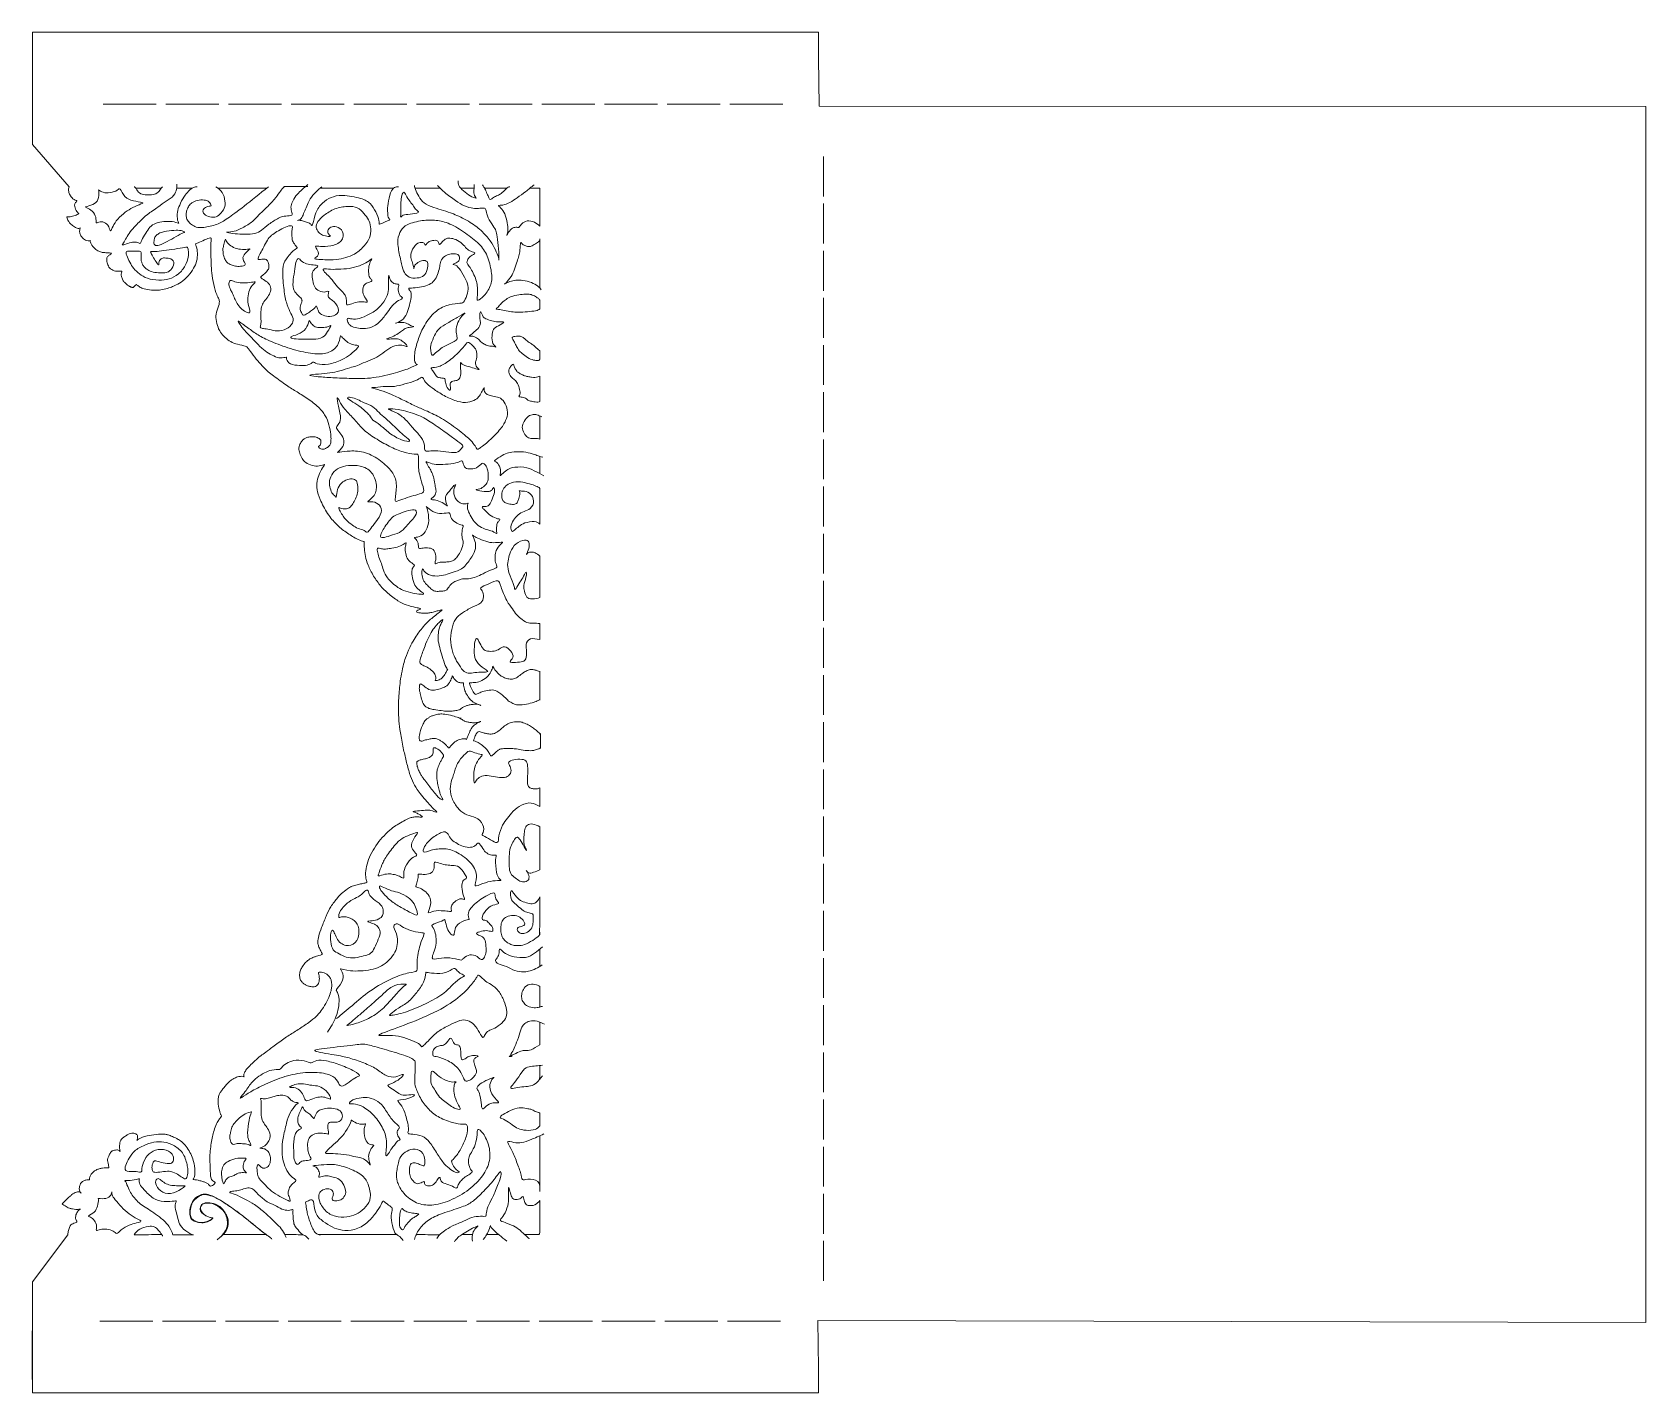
# Model space of a CAD drawing. Header units: millimetres. Extents: x -226 to 16, y -58 to 146.
import ezdxf
from ezdxf.lldxf.tags import DXFTag

# ---------------------------------------------------------------- set-up
doc = ezdxf.new("R2010")
doc.units = ezdxf.units.MM
doc.header["$MEASUREMENT"] = 0
doc.layers.add('Capa 1', color=7, linetype='Continuous')
tags = doc.linetypes.add('New Line1', pattern=[2.5, 0.5, -0.5, 1, -0.5]).pattern_tags.tags
tags[10:11] = [DXFTag(74, 4), DXFTag(75, 0), DXFTag(340, '0'), DXFTag(46, 1.0), DXFTag(50, 0.0), DXFTag(44, 0.0), DXFTag(45, 0.0)]
tags[8:9] = [DXFTag(74, 4), DXFTag(75, 0), DXFTag(340, '0'), DXFTag(46, 1.0), DXFTag(50, 0.0), DXFTag(44, 0.0), DXFTag(45, 0.0)]
tags[6:7] = [DXFTag(74, 4), DXFTag(75, 0), DXFTag(340, '0'), DXFTag(46, 1.0), DXFTag(50, 0.0), DXFTag(44, 0.0), DXFTag(45, 0.0)]
tags[4:5] = [DXFTag(74, 4), DXFTag(75, 0), DXFTag(340, '0'), DXFTag(46, 1.0), DXFTag(50, 0.0), DXFTag(44, 0.0), DXFTag(45, 0.0)]
tags = doc.linetypes.add('New Line10', pattern=[2.5, 0.5, -0.5, 1, -0.5]).pattern_tags.tags
tags[10:11] = [DXFTag(74, 4), DXFTag(75, 0), DXFTag(340, '0'), DXFTag(46, 1.0), DXFTag(50, 0.0), DXFTag(44, 0.0), DXFTag(45, 0.0)]
tags[8:9] = [DXFTag(74, 4), DXFTag(75, 0), DXFTag(340, '0'), DXFTag(46, 1.0), DXFTag(50, 0.0), DXFTag(44, 0.0), DXFTag(45, 0.0)]
tags[6:7] = [DXFTag(74, 4), DXFTag(75, 0), DXFTag(340, '0'), DXFTag(46, 1.0), DXFTag(50, 0.0), DXFTag(44, 0.0), DXFTag(45, 0.0)]
tags[4:5] = [DXFTag(74, 4), DXFTag(75, 0), DXFTag(340, '0'), DXFTag(46, 1.0), DXFTag(50, 0.0), DXFTag(44, 0.0), DXFTag(45, 0.0)]
tags = doc.linetypes.add('New Line11', pattern=[2.5, 0.5, -0.5, 1, -0.5]).pattern_tags.tags
tags[10:11] = [DXFTag(74, 4), DXFTag(75, 0), DXFTag(340, '0'), DXFTag(46, 1.0), DXFTag(50, 0.0), DXFTag(44, 0.0), DXFTag(45, 0.0)]
tags[8:9] = [DXFTag(74, 4), DXFTag(75, 0), DXFTag(340, '0'), DXFTag(46, 1.0), DXFTag(50, 0.0), DXFTag(44, 0.0), DXFTag(45, 0.0)]
tags[6:7] = [DXFTag(74, 4), DXFTag(75, 0), DXFTag(340, '0'), DXFTag(46, 1.0), DXFTag(50, 0.0), DXFTag(44, 0.0), DXFTag(45, 0.0)]
tags[4:5] = [DXFTag(74, 4), DXFTag(75, 0), DXFTag(340, '0'), DXFTag(46, 1.0), DXFTag(50, 0.0), DXFTag(44, 0.0), DXFTag(45, 0.0)]
tags = doc.linetypes.add('New Line12', pattern=[2.5, 0.5, -0.5, 1, -0.5]).pattern_tags.tags
tags[10:11] = [DXFTag(74, 4), DXFTag(75, 0), DXFTag(340, '0'), DXFTag(46, 1.0), DXFTag(50, 0.0), DXFTag(44, 0.0), DXFTag(45, 0.0)]
tags[8:9] = [DXFTag(74, 4), DXFTag(75, 0), DXFTag(340, '0'), DXFTag(46, 1.0), DXFTag(50, 0.0), DXFTag(44, 0.0), DXFTag(45, 0.0)]
tags[6:7] = [DXFTag(74, 4), DXFTag(75, 0), DXFTag(340, '0'), DXFTag(46, 1.0), DXFTag(50, 0.0), DXFTag(44, 0.0), DXFTag(45, 0.0)]
tags[4:5] = [DXFTag(74, 4), DXFTag(75, 0), DXFTag(340, '0'), DXFTag(46, 1.0), DXFTag(50, 0.0), DXFTag(44, 0.0), DXFTag(45, 0.0)]
tags = doc.linetypes.add('New Line13', pattern=[2.5, 0.5, -0.5, 1, -0.5]).pattern_tags.tags
tags[10:11] = [DXFTag(74, 4), DXFTag(75, 0), DXFTag(340, '0'), DXFTag(46, 1.0), DXFTag(50, 0.0), DXFTag(44, 0.0), DXFTag(45, 0.0)]
tags[8:9] = [DXFTag(74, 4), DXFTag(75, 0), DXFTag(340, '0'), DXFTag(46, 1.0), DXFTag(50, 0.0), DXFTag(44, 0.0), DXFTag(45, 0.0)]
tags[6:7] = [DXFTag(74, 4), DXFTag(75, 0), DXFTag(340, '0'), DXFTag(46, 1.0), DXFTag(50, 0.0), DXFTag(44, 0.0), DXFTag(45, 0.0)]
tags[4:5] = [DXFTag(74, 4), DXFTag(75, 0), DXFTag(340, '0'), DXFTag(46, 1.0), DXFTag(50, 0.0), DXFTag(44, 0.0), DXFTag(45, 0.0)]
tags = doc.linetypes.add('New Line14', pattern=[2.5, 0.5, -0.5, 1, -0.5]).pattern_tags.tags
tags[10:11] = [DXFTag(74, 4), DXFTag(75, 0), DXFTag(340, '0'), DXFTag(46, 1.0), DXFTag(50, 0.0), DXFTag(44, 0.0), DXFTag(45, 0.0)]
tags[8:9] = [DXFTag(74, 4), DXFTag(75, 0), DXFTag(340, '0'), DXFTag(46, 1.0), DXFTag(50, 0.0), DXFTag(44, 0.0), DXFTag(45, 0.0)]
tags[6:7] = [DXFTag(74, 4), DXFTag(75, 0), DXFTag(340, '0'), DXFTag(46, 1.0), DXFTag(50, 0.0), DXFTag(44, 0.0), DXFTag(45, 0.0)]
tags[4:5] = [DXFTag(74, 4), DXFTag(75, 0), DXFTag(340, '0'), DXFTag(46, 1.0), DXFTag(50, 0.0), DXFTag(44, 0.0), DXFTag(45, 0.0)]
tags = doc.linetypes.add('New Line15', pattern=[2.5, 0.5, -0.5, 1, -0.5]).pattern_tags.tags
tags[10:11] = [DXFTag(74, 4), DXFTag(75, 0), DXFTag(340, '0'), DXFTag(46, 1.0), DXFTag(50, 0.0), DXFTag(44, 0.0), DXFTag(45, 0.0)]
tags[8:9] = [DXFTag(74, 4), DXFTag(75, 0), DXFTag(340, '0'), DXFTag(46, 1.0), DXFTag(50, 0.0), DXFTag(44, 0.0), DXFTag(45, 0.0)]
tags[6:7] = [DXFTag(74, 4), DXFTag(75, 0), DXFTag(340, '0'), DXFTag(46, 1.0), DXFTag(50, 0.0), DXFTag(44, 0.0), DXFTag(45, 0.0)]
tags[4:5] = [DXFTag(74, 4), DXFTag(75, 0), DXFTag(340, '0'), DXFTag(46, 1.0), DXFTag(50, 0.0), DXFTag(44, 0.0), DXFTag(45, 0.0)]
tags = doc.linetypes.add('New Line16', pattern=[2.5, 0.5, -0.5, 1, -0.5]).pattern_tags.tags
tags[10:11] = [DXFTag(74, 4), DXFTag(75, 0), DXFTag(340, '0'), DXFTag(46, 1.0), DXFTag(50, 0.0), DXFTag(44, 0.0), DXFTag(45, 0.0)]
tags[8:9] = [DXFTag(74, 4), DXFTag(75, 0), DXFTag(340, '0'), DXFTag(46, 1.0), DXFTag(50, 0.0), DXFTag(44, 0.0), DXFTag(45, 0.0)]
tags[6:7] = [DXFTag(74, 4), DXFTag(75, 0), DXFTag(340, '0'), DXFTag(46, 1.0), DXFTag(50, 0.0), DXFTag(44, 0.0), DXFTag(45, 0.0)]
tags[4:5] = [DXFTag(74, 4), DXFTag(75, 0), DXFTag(340, '0'), DXFTag(46, 1.0), DXFTag(50, 0.0), DXFTag(44, 0.0), DXFTag(45, 0.0)]
tags = doc.linetypes.add('New Line17', pattern=[2.5, 0.5, -0.5, 1, -0.5]).pattern_tags.tags
tags[10:11] = [DXFTag(74, 4), DXFTag(75, 0), DXFTag(340, '0'), DXFTag(46, 1.0), DXFTag(50, 0.0), DXFTag(44, 0.0), DXFTag(45, 0.0)]
tags[8:9] = [DXFTag(74, 4), DXFTag(75, 0), DXFTag(340, '0'), DXFTag(46, 1.0), DXFTag(50, 0.0), DXFTag(44, 0.0), DXFTag(45, 0.0)]
tags[6:7] = [DXFTag(74, 4), DXFTag(75, 0), DXFTag(340, '0'), DXFTag(46, 1.0), DXFTag(50, 0.0), DXFTag(44, 0.0), DXFTag(45, 0.0)]
tags[4:5] = [DXFTag(74, 4), DXFTag(75, 0), DXFTag(340, '0'), DXFTag(46, 1.0), DXFTag(50, 0.0), DXFTag(44, 0.0), DXFTag(45, 0.0)]
tags = doc.linetypes.add('New Line18', pattern=[2.5, 0.5, -0.5, 1, -0.5]).pattern_tags.tags
tags[10:11] = [DXFTag(74, 4), DXFTag(75, 0), DXFTag(340, '0'), DXFTag(46, 1.0), DXFTag(50, 0.0), DXFTag(44, 0.0), DXFTag(45, 0.0)]
tags[8:9] = [DXFTag(74, 4), DXFTag(75, 0), DXFTag(340, '0'), DXFTag(46, 1.0), DXFTag(50, 0.0), DXFTag(44, 0.0), DXFTag(45, 0.0)]
tags[6:7] = [DXFTag(74, 4), DXFTag(75, 0), DXFTag(340, '0'), DXFTag(46, 1.0), DXFTag(50, 0.0), DXFTag(44, 0.0), DXFTag(45, 0.0)]
tags[4:5] = [DXFTag(74, 4), DXFTag(75, 0), DXFTag(340, '0'), DXFTag(46, 1.0), DXFTag(50, 0.0), DXFTag(44, 0.0), DXFTag(45, 0.0)]
tags = doc.linetypes.add('New Line19', pattern=[2.5, 0.5, -0.5, 1, -0.5]).pattern_tags.tags
tags[10:11] = [DXFTag(74, 4), DXFTag(75, 0), DXFTag(340, '0'), DXFTag(46, 1.0), DXFTag(50, 0.0), DXFTag(44, 0.0), DXFTag(45, 0.0)]
tags[8:9] = [DXFTag(74, 4), DXFTag(75, 0), DXFTag(340, '0'), DXFTag(46, 1.0), DXFTag(50, 0.0), DXFTag(44, 0.0), DXFTag(45, 0.0)]
tags[6:7] = [DXFTag(74, 4), DXFTag(75, 0), DXFTag(340, '0'), DXFTag(46, 1.0), DXFTag(50, 0.0), DXFTag(44, 0.0), DXFTag(45, 0.0)]
tags[4:5] = [DXFTag(74, 4), DXFTag(75, 0), DXFTag(340, '0'), DXFTag(46, 1.0), DXFTag(50, 0.0), DXFTag(44, 0.0), DXFTag(45, 0.0)]
tags = doc.linetypes.add('New Line2', pattern=[2.5, 0.5, -0.5, 1, -0.5]).pattern_tags.tags
tags[10:11] = [DXFTag(74, 4), DXFTag(75, 0), DXFTag(340, '0'), DXFTag(46, 1.0), DXFTag(50, 0.0), DXFTag(44, 0.0), DXFTag(45, 0.0)]
tags[8:9] = [DXFTag(74, 4), DXFTag(75, 0), DXFTag(340, '0'), DXFTag(46, 1.0), DXFTag(50, 0.0), DXFTag(44, 0.0), DXFTag(45, 0.0)]
tags[6:7] = [DXFTag(74, 4), DXFTag(75, 0), DXFTag(340, '0'), DXFTag(46, 1.0), DXFTag(50, 0.0), DXFTag(44, 0.0), DXFTag(45, 0.0)]
tags[4:5] = [DXFTag(74, 4), DXFTag(75, 0), DXFTag(340, '0'), DXFTag(46, 1.0), DXFTag(50, 0.0), DXFTag(44, 0.0), DXFTag(45, 0.0)]
tags = doc.linetypes.add('New Line20', pattern=[2.5, 0.5, -0.5, 1, -0.5]).pattern_tags.tags
tags[10:11] = [DXFTag(74, 4), DXFTag(75, 0), DXFTag(340, '0'), DXFTag(46, 1.0), DXFTag(50, 0.0), DXFTag(44, 0.0), DXFTag(45, 0.0)]
tags[8:9] = [DXFTag(74, 4), DXFTag(75, 0), DXFTag(340, '0'), DXFTag(46, 1.0), DXFTag(50, 0.0), DXFTag(44, 0.0), DXFTag(45, 0.0)]
tags[6:7] = [DXFTag(74, 4), DXFTag(75, 0), DXFTag(340, '0'), DXFTag(46, 1.0), DXFTag(50, 0.0), DXFTag(44, 0.0), DXFTag(45, 0.0)]
tags[4:5] = [DXFTag(74, 4), DXFTag(75, 0), DXFTag(340, '0'), DXFTag(46, 1.0), DXFTag(50, 0.0), DXFTag(44, 0.0), DXFTag(45, 0.0)]
tags = doc.linetypes.add('New Line21', pattern=[2.5, 0.5, -0.5, 1, -0.5]).pattern_tags.tags
tags[10:11] = [DXFTag(74, 4), DXFTag(75, 0), DXFTag(340, '0'), DXFTag(46, 1.0), DXFTag(50, 0.0), DXFTag(44, 0.0), DXFTag(45, 0.0)]
tags[8:9] = [DXFTag(74, 4), DXFTag(75, 0), DXFTag(340, '0'), DXFTag(46, 1.0), DXFTag(50, 0.0), DXFTag(44, 0.0), DXFTag(45, 0.0)]
tags[6:7] = [DXFTag(74, 4), DXFTag(75, 0), DXFTag(340, '0'), DXFTag(46, 1.0), DXFTag(50, 0.0), DXFTag(44, 0.0), DXFTag(45, 0.0)]
tags[4:5] = [DXFTag(74, 4), DXFTag(75, 0), DXFTag(340, '0'), DXFTag(46, 1.0), DXFTag(50, 0.0), DXFTag(44, 0.0), DXFTag(45, 0.0)]
tags = doc.linetypes.add('New Line22', pattern=[2.5, 0.5, -0.5, 1, -0.5]).pattern_tags.tags
tags[10:11] = [DXFTag(74, 4), DXFTag(75, 0), DXFTag(340, '0'), DXFTag(46, 1.0), DXFTag(50, 0.0), DXFTag(44, 0.0), DXFTag(45, 0.0)]
tags[8:9] = [DXFTag(74, 4), DXFTag(75, 0), DXFTag(340, '0'), DXFTag(46, 1.0), DXFTag(50, 0.0), DXFTag(44, 0.0), DXFTag(45, 0.0)]
tags[6:7] = [DXFTag(74, 4), DXFTag(75, 0), DXFTag(340, '0'), DXFTag(46, 1.0), DXFTag(50, 0.0), DXFTag(44, 0.0), DXFTag(45, 0.0)]
tags[4:5] = [DXFTag(74, 4), DXFTag(75, 0), DXFTag(340, '0'), DXFTag(46, 1.0), DXFTag(50, 0.0), DXFTag(44, 0.0), DXFTag(45, 0.0)]
tags = doc.linetypes.add('New Line23', pattern=[2.5, 0.5, -0.5, 1, -0.5]).pattern_tags.tags
tags[10:11] = [DXFTag(74, 4), DXFTag(75, 0), DXFTag(340, '0'), DXFTag(46, 1.0), DXFTag(50, 0.0), DXFTag(44, 0.0), DXFTag(45, 0.0)]
tags[8:9] = [DXFTag(74, 4), DXFTag(75, 0), DXFTag(340, '0'), DXFTag(46, 1.0), DXFTag(50, 0.0), DXFTag(44, 0.0), DXFTag(45, 0.0)]
tags[6:7] = [DXFTag(74, 4), DXFTag(75, 0), DXFTag(340, '0'), DXFTag(46, 1.0), DXFTag(50, 0.0), DXFTag(44, 0.0), DXFTag(45, 0.0)]
tags[4:5] = [DXFTag(74, 4), DXFTag(75, 0), DXFTag(340, '0'), DXFTag(46, 1.0), DXFTag(50, 0.0), DXFTag(44, 0.0), DXFTag(45, 0.0)]
tags = doc.linetypes.add('New Line24', pattern=[2.5, 0.5, -0.5, 1, -0.5]).pattern_tags.tags
tags[10:11] = [DXFTag(74, 4), DXFTag(75, 0), DXFTag(340, '0'), DXFTag(46, 1.0), DXFTag(50, 0.0), DXFTag(44, 0.0), DXFTag(45, 0.0)]
tags[8:9] = [DXFTag(74, 4), DXFTag(75, 0), DXFTag(340, '0'), DXFTag(46, 1.0), DXFTag(50, 0.0), DXFTag(44, 0.0), DXFTag(45, 0.0)]
tags[6:7] = [DXFTag(74, 4), DXFTag(75, 0), DXFTag(340, '0'), DXFTag(46, 1.0), DXFTag(50, 0.0), DXFTag(44, 0.0), DXFTag(45, 0.0)]
tags[4:5] = [DXFTag(74, 4), DXFTag(75, 0), DXFTag(340, '0'), DXFTag(46, 1.0), DXFTag(50, 0.0), DXFTag(44, 0.0), DXFTag(45, 0.0)]
tags = doc.linetypes.add('New Line25', pattern=[2.5, 0.5, -0.5, 1, -0.5]).pattern_tags.tags
tags[10:11] = [DXFTag(74, 4), DXFTag(75, 0), DXFTag(340, '0'), DXFTag(46, 1.0), DXFTag(50, 0.0), DXFTag(44, 0.0), DXFTag(45, 0.0)]
tags[8:9] = [DXFTag(74, 4), DXFTag(75, 0), DXFTag(340, '0'), DXFTag(46, 1.0), DXFTag(50, 0.0), DXFTag(44, 0.0), DXFTag(45, 0.0)]
tags[6:7] = [DXFTag(74, 4), DXFTag(75, 0), DXFTag(340, '0'), DXFTag(46, 1.0), DXFTag(50, 0.0), DXFTag(44, 0.0), DXFTag(45, 0.0)]
tags[4:5] = [DXFTag(74, 4), DXFTag(75, 0), DXFTag(340, '0'), DXFTag(46, 1.0), DXFTag(50, 0.0), DXFTag(44, 0.0), DXFTag(45, 0.0)]
tags = doc.linetypes.add('New Line26', pattern=[2.5, 0.5, -0.5, 1, -0.5]).pattern_tags.tags
tags[10:11] = [DXFTag(74, 4), DXFTag(75, 0), DXFTag(340, '0'), DXFTag(46, 1.0), DXFTag(50, 0.0), DXFTag(44, 0.0), DXFTag(45, 0.0)]
tags[8:9] = [DXFTag(74, 4), DXFTag(75, 0), DXFTag(340, '0'), DXFTag(46, 1.0), DXFTag(50, 0.0), DXFTag(44, 0.0), DXFTag(45, 0.0)]
tags[6:7] = [DXFTag(74, 4), DXFTag(75, 0), DXFTag(340, '0'), DXFTag(46, 1.0), DXFTag(50, 0.0), DXFTag(44, 0.0), DXFTag(45, 0.0)]
tags[4:5] = [DXFTag(74, 4), DXFTag(75, 0), DXFTag(340, '0'), DXFTag(46, 1.0), DXFTag(50, 0.0), DXFTag(44, 0.0), DXFTag(45, 0.0)]
tags = doc.linetypes.add('New Line27', pattern=[2.5, 0.5, -0.5, 1, -0.5]).pattern_tags.tags
tags[10:11] = [DXFTag(74, 4), DXFTag(75, 0), DXFTag(340, '0'), DXFTag(46, 1.0), DXFTag(50, 0.0), DXFTag(44, 0.0), DXFTag(45, 0.0)]
tags[8:9] = [DXFTag(74, 4), DXFTag(75, 0), DXFTag(340, '0'), DXFTag(46, 1.0), DXFTag(50, 0.0), DXFTag(44, 0.0), DXFTag(45, 0.0)]
tags[6:7] = [DXFTag(74, 4), DXFTag(75, 0), DXFTag(340, '0'), DXFTag(46, 1.0), DXFTag(50, 0.0), DXFTag(44, 0.0), DXFTag(45, 0.0)]
tags[4:5] = [DXFTag(74, 4), DXFTag(75, 0), DXFTag(340, '0'), DXFTag(46, 1.0), DXFTag(50, 0.0), DXFTag(44, 0.0), DXFTag(45, 0.0)]
tags = doc.linetypes.add('New Line28', pattern=[2.5, 0.5, -0.5, 1, -0.5]).pattern_tags.tags
tags[10:11] = [DXFTag(74, 4), DXFTag(75, 0), DXFTag(340, '0'), DXFTag(46, 1.0), DXFTag(50, 0.0), DXFTag(44, 0.0), DXFTag(45, 0.0)]
tags[8:9] = [DXFTag(74, 4), DXFTag(75, 0), DXFTag(340, '0'), DXFTag(46, 1.0), DXFTag(50, 0.0), DXFTag(44, 0.0), DXFTag(45, 0.0)]
tags[6:7] = [DXFTag(74, 4), DXFTag(75, 0), DXFTag(340, '0'), DXFTag(46, 1.0), DXFTag(50, 0.0), DXFTag(44, 0.0), DXFTag(45, 0.0)]
tags[4:5] = [DXFTag(74, 4), DXFTag(75, 0), DXFTag(340, '0'), DXFTag(46, 1.0), DXFTag(50, 0.0), DXFTag(44, 0.0), DXFTag(45, 0.0)]
tags = doc.linetypes.add('New Line29', pattern=[2.5, 0.5, -0.5, 1, -0.5]).pattern_tags.tags
tags[10:11] = [DXFTag(74, 4), DXFTag(75, 0), DXFTag(340, '0'), DXFTag(46, 1.0), DXFTag(50, 0.0), DXFTag(44, 0.0), DXFTag(45, 0.0)]
tags[8:9] = [DXFTag(74, 4), DXFTag(75, 0), DXFTag(340, '0'), DXFTag(46, 1.0), DXFTag(50, 0.0), DXFTag(44, 0.0), DXFTag(45, 0.0)]
tags[6:7] = [DXFTag(74, 4), DXFTag(75, 0), DXFTag(340, '0'), DXFTag(46, 1.0), DXFTag(50, 0.0), DXFTag(44, 0.0), DXFTag(45, 0.0)]
tags[4:5] = [DXFTag(74, 4), DXFTag(75, 0), DXFTag(340, '0'), DXFTag(46, 1.0), DXFTag(50, 0.0), DXFTag(44, 0.0), DXFTag(45, 0.0)]
tags = doc.linetypes.add('New Line3', pattern=[2.5, 0.5, -0.5, 1, -0.5]).pattern_tags.tags
tags[10:11] = [DXFTag(74, 4), DXFTag(75, 0), DXFTag(340, '0'), DXFTag(46, 1.0), DXFTag(50, 0.0), DXFTag(44, 0.0), DXFTag(45, 0.0)]
tags[8:9] = [DXFTag(74, 4), DXFTag(75, 0), DXFTag(340, '0'), DXFTag(46, 1.0), DXFTag(50, 0.0), DXFTag(44, 0.0), DXFTag(45, 0.0)]
tags[6:7] = [DXFTag(74, 4), DXFTag(75, 0), DXFTag(340, '0'), DXFTag(46, 1.0), DXFTag(50, 0.0), DXFTag(44, 0.0), DXFTag(45, 0.0)]
tags[4:5] = [DXFTag(74, 4), DXFTag(75, 0), DXFTag(340, '0'), DXFTag(46, 1.0), DXFTag(50, 0.0), DXFTag(44, 0.0), DXFTag(45, 0.0)]
tags = doc.linetypes.add('New Line30', pattern=[2.5, 0.5, -0.5, 1, -0.5]).pattern_tags.tags
tags[10:11] = [DXFTag(74, 4), DXFTag(75, 0), DXFTag(340, '0'), DXFTag(46, 1.0), DXFTag(50, 0.0), DXFTag(44, 0.0), DXFTag(45, 0.0)]
tags[8:9] = [DXFTag(74, 4), DXFTag(75, 0), DXFTag(340, '0'), DXFTag(46, 1.0), DXFTag(50, 0.0), DXFTag(44, 0.0), DXFTag(45, 0.0)]
tags[6:7] = [DXFTag(74, 4), DXFTag(75, 0), DXFTag(340, '0'), DXFTag(46, 1.0), DXFTag(50, 0.0), DXFTag(44, 0.0), DXFTag(45, 0.0)]
tags[4:5] = [DXFTag(74, 4), DXFTag(75, 0), DXFTag(340, '0'), DXFTag(46, 1.0), DXFTag(50, 0.0), DXFTag(44, 0.0), DXFTag(45, 0.0)]
tags = doc.linetypes.add('New Line31', pattern=[2.5, 0.5, -0.5, 1, -0.5]).pattern_tags.tags
tags[10:11] = [DXFTag(74, 4), DXFTag(75, 0), DXFTag(340, '0'), DXFTag(46, 1.0), DXFTag(50, 0.0), DXFTag(44, 0.0), DXFTag(45, 0.0)]
tags[8:9] = [DXFTag(74, 4), DXFTag(75, 0), DXFTag(340, '0'), DXFTag(46, 1.0), DXFTag(50, 0.0), DXFTag(44, 0.0), DXFTag(45, 0.0)]
tags[6:7] = [DXFTag(74, 4), DXFTag(75, 0), DXFTag(340, '0'), DXFTag(46, 1.0), DXFTag(50, 0.0), DXFTag(44, 0.0), DXFTag(45, 0.0)]
tags[4:5] = [DXFTag(74, 4), DXFTag(75, 0), DXFTag(340, '0'), DXFTag(46, 1.0), DXFTag(50, 0.0), DXFTag(44, 0.0), DXFTag(45, 0.0)]
tags = doc.linetypes.add('New Line32', pattern=[2.5, 0.5, -0.5, 1, -0.5]).pattern_tags.tags
tags[10:11] = [DXFTag(74, 4), DXFTag(75, 0), DXFTag(340, '0'), DXFTag(46, 1.0), DXFTag(50, 0.0), DXFTag(44, 0.0), DXFTag(45, 0.0)]
tags[8:9] = [DXFTag(74, 4), DXFTag(75, 0), DXFTag(340, '0'), DXFTag(46, 1.0), DXFTag(50, 0.0), DXFTag(44, 0.0), DXFTag(45, 0.0)]
tags[6:7] = [DXFTag(74, 4), DXFTag(75, 0), DXFTag(340, '0'), DXFTag(46, 1.0), DXFTag(50, 0.0), DXFTag(44, 0.0), DXFTag(45, 0.0)]
tags[4:5] = [DXFTag(74, 4), DXFTag(75, 0), DXFTag(340, '0'), DXFTag(46, 1.0), DXFTag(50, 0.0), DXFTag(44, 0.0), DXFTag(45, 0.0)]
tags = doc.linetypes.add('New Line33', pattern=[2.5, 0.5, -0.5, 1, -0.5]).pattern_tags.tags
tags[10:11] = [DXFTag(74, 4), DXFTag(75, 0), DXFTag(340, '0'), DXFTag(46, 1.0), DXFTag(50, 0.0), DXFTag(44, 0.0), DXFTag(45, 0.0)]
tags[8:9] = [DXFTag(74, 4), DXFTag(75, 0), DXFTag(340, '0'), DXFTag(46, 1.0), DXFTag(50, 0.0), DXFTag(44, 0.0), DXFTag(45, 0.0)]
tags[6:7] = [DXFTag(74, 4), DXFTag(75, 0), DXFTag(340, '0'), DXFTag(46, 1.0), DXFTag(50, 0.0), DXFTag(44, 0.0), DXFTag(45, 0.0)]
tags[4:5] = [DXFTag(74, 4), DXFTag(75, 0), DXFTag(340, '0'), DXFTag(46, 1.0), DXFTag(50, 0.0), DXFTag(44, 0.0), DXFTag(45, 0.0)]
tags = doc.linetypes.add('New Line34', pattern=[2.5, 0.5, -0.5, 1, -0.5]).pattern_tags.tags
tags[10:11] = [DXFTag(74, 4), DXFTag(75, 0), DXFTag(340, '0'), DXFTag(46, 1.0), DXFTag(50, 0.0), DXFTag(44, 0.0), DXFTag(45, 0.0)]
tags[8:9] = [DXFTag(74, 4), DXFTag(75, 0), DXFTag(340, '0'), DXFTag(46, 1.0), DXFTag(50, 0.0), DXFTag(44, 0.0), DXFTag(45, 0.0)]
tags[6:7] = [DXFTag(74, 4), DXFTag(75, 0), DXFTag(340, '0'), DXFTag(46, 1.0), DXFTag(50, 0.0), DXFTag(44, 0.0), DXFTag(45, 0.0)]
tags[4:5] = [DXFTag(74, 4), DXFTag(75, 0), DXFTag(340, '0'), DXFTag(46, 1.0), DXFTag(50, 0.0), DXFTag(44, 0.0), DXFTag(45, 0.0)]
tags = doc.linetypes.add('New Line35', pattern=[2.5, 0.5, -0.5, 1, -0.5]).pattern_tags.tags
tags[10:11] = [DXFTag(74, 4), DXFTag(75, 0), DXFTag(340, '0'), DXFTag(46, 1.0), DXFTag(50, 0.0), DXFTag(44, 0.0), DXFTag(45, 0.0)]
tags[8:9] = [DXFTag(74, 4), DXFTag(75, 0), DXFTag(340, '0'), DXFTag(46, 1.0), DXFTag(50, 0.0), DXFTag(44, 0.0), DXFTag(45, 0.0)]
tags[6:7] = [DXFTag(74, 4), DXFTag(75, 0), DXFTag(340, '0'), DXFTag(46, 1.0), DXFTag(50, 0.0), DXFTag(44, 0.0), DXFTag(45, 0.0)]
tags[4:5] = [DXFTag(74, 4), DXFTag(75, 0), DXFTag(340, '0'), DXFTag(46, 1.0), DXFTag(50, 0.0), DXFTag(44, 0.0), DXFTag(45, 0.0)]
tags = doc.linetypes.add('New Line36', pattern=[2.5, 0.5, -0.5, 1, -0.5]).pattern_tags.tags
tags[10:11] = [DXFTag(74, 4), DXFTag(75, 0), DXFTag(340, '0'), DXFTag(46, 1.0), DXFTag(50, 0.0), DXFTag(44, 0.0), DXFTag(45, 0.0)]
tags[8:9] = [DXFTag(74, 4), DXFTag(75, 0), DXFTag(340, '0'), DXFTag(46, 1.0), DXFTag(50, 0.0), DXFTag(44, 0.0), DXFTag(45, 0.0)]
tags[6:7] = [DXFTag(74, 4), DXFTag(75, 0), DXFTag(340, '0'), DXFTag(46, 1.0), DXFTag(50, 0.0), DXFTag(44, 0.0), DXFTag(45, 0.0)]
tags[4:5] = [DXFTag(74, 4), DXFTag(75, 0), DXFTag(340, '0'), DXFTag(46, 1.0), DXFTag(50, 0.0), DXFTag(44, 0.0), DXFTag(45, 0.0)]
tags = doc.linetypes.add('New Line37', pattern=[2.5, 0.5, -0.5, 1, -0.5]).pattern_tags.tags
tags[10:11] = [DXFTag(74, 4), DXFTag(75, 0), DXFTag(340, '0'), DXFTag(46, 1.0), DXFTag(50, 0.0), DXFTag(44, 0.0), DXFTag(45, 0.0)]
tags[8:9] = [DXFTag(74, 4), DXFTag(75, 0), DXFTag(340, '0'), DXFTag(46, 1.0), DXFTag(50, 0.0), DXFTag(44, 0.0), DXFTag(45, 0.0)]
tags[6:7] = [DXFTag(74, 4), DXFTag(75, 0), DXFTag(340, '0'), DXFTag(46, 1.0), DXFTag(50, 0.0), DXFTag(44, 0.0), DXFTag(45, 0.0)]
tags[4:5] = [DXFTag(74, 4), DXFTag(75, 0), DXFTag(340, '0'), DXFTag(46, 1.0), DXFTag(50, 0.0), DXFTag(44, 0.0), DXFTag(45, 0.0)]
tags = doc.linetypes.add('New Line38', pattern=[2.5, 0.5, -0.5, 1, -0.5]).pattern_tags.tags
tags[10:11] = [DXFTag(74, 4), DXFTag(75, 0), DXFTag(340, '0'), DXFTag(46, 1.0), DXFTag(50, 0.0), DXFTag(44, 0.0), DXFTag(45, 0.0)]
tags[8:9] = [DXFTag(74, 4), DXFTag(75, 0), DXFTag(340, '0'), DXFTag(46, 1.0), DXFTag(50, 0.0), DXFTag(44, 0.0), DXFTag(45, 0.0)]
tags[6:7] = [DXFTag(74, 4), DXFTag(75, 0), DXFTag(340, '0'), DXFTag(46, 1.0), DXFTag(50, 0.0), DXFTag(44, 0.0), DXFTag(45, 0.0)]
tags[4:5] = [DXFTag(74, 4), DXFTag(75, 0), DXFTag(340, '0'), DXFTag(46, 1.0), DXFTag(50, 0.0), DXFTag(44, 0.0), DXFTag(45, 0.0)]
tags = doc.linetypes.add('New Line39', pattern=[2.5, 0.5, -0.5, 1, -0.5]).pattern_tags.tags
tags[10:11] = [DXFTag(74, 4), DXFTag(75, 0), DXFTag(340, '0'), DXFTag(46, 1.0), DXFTag(50, 0.0), DXFTag(44, 0.0), DXFTag(45, 0.0)]
tags[8:9] = [DXFTag(74, 4), DXFTag(75, 0), DXFTag(340, '0'), DXFTag(46, 1.0), DXFTag(50, 0.0), DXFTag(44, 0.0), DXFTag(45, 0.0)]
tags[6:7] = [DXFTag(74, 4), DXFTag(75, 0), DXFTag(340, '0'), DXFTag(46, 1.0), DXFTag(50, 0.0), DXFTag(44, 0.0), DXFTag(45, 0.0)]
tags[4:5] = [DXFTag(74, 4), DXFTag(75, 0), DXFTag(340, '0'), DXFTag(46, 1.0), DXFTag(50, 0.0), DXFTag(44, 0.0), DXFTag(45, 0.0)]
tags = doc.linetypes.add('New Line4', pattern=[2.5, 0.5, -0.5, 1, -0.5]).pattern_tags.tags
tags[10:11] = [DXFTag(74, 4), DXFTag(75, 0), DXFTag(340, '0'), DXFTag(46, 1.0), DXFTag(50, 0.0), DXFTag(44, 0.0), DXFTag(45, 0.0)]
tags[8:9] = [DXFTag(74, 4), DXFTag(75, 0), DXFTag(340, '0'), DXFTag(46, 1.0), DXFTag(50, 0.0), DXFTag(44, 0.0), DXFTag(45, 0.0)]
tags[6:7] = [DXFTag(74, 4), DXFTag(75, 0), DXFTag(340, '0'), DXFTag(46, 1.0), DXFTag(50, 0.0), DXFTag(44, 0.0), DXFTag(45, 0.0)]
tags[4:5] = [DXFTag(74, 4), DXFTag(75, 0), DXFTag(340, '0'), DXFTag(46, 1.0), DXFTag(50, 0.0), DXFTag(44, 0.0), DXFTag(45, 0.0)]
tags = doc.linetypes.add('New Line40', pattern=[2.5, 0.5, -0.5, 1, -0.5]).pattern_tags.tags
tags[10:11] = [DXFTag(74, 4), DXFTag(75, 0), DXFTag(340, '0'), DXFTag(46, 1.0), DXFTag(50, 0.0), DXFTag(44, 0.0), DXFTag(45, 0.0)]
tags[8:9] = [DXFTag(74, 4), DXFTag(75, 0), DXFTag(340, '0'), DXFTag(46, 1.0), DXFTag(50, 0.0), DXFTag(44, 0.0), DXFTag(45, 0.0)]
tags[6:7] = [DXFTag(74, 4), DXFTag(75, 0), DXFTag(340, '0'), DXFTag(46, 1.0), DXFTag(50, 0.0), DXFTag(44, 0.0), DXFTag(45, 0.0)]
tags[4:5] = [DXFTag(74, 4), DXFTag(75, 0), DXFTag(340, '0'), DXFTag(46, 1.0), DXFTag(50, 0.0), DXFTag(44, 0.0), DXFTag(45, 0.0)]
tags = doc.linetypes.add('New Line41', pattern=[2.5, 0.5, -0.5, 1, -0.5]).pattern_tags.tags
tags[10:11] = [DXFTag(74, 4), DXFTag(75, 0), DXFTag(340, '0'), DXFTag(46, 1.0), DXFTag(50, 0.0), DXFTag(44, 0.0), DXFTag(45, 0.0)]
tags[8:9] = [DXFTag(74, 4), DXFTag(75, 0), DXFTag(340, '0'), DXFTag(46, 1.0), DXFTag(50, 0.0), DXFTag(44, 0.0), DXFTag(45, 0.0)]
tags[6:7] = [DXFTag(74, 4), DXFTag(75, 0), DXFTag(340, '0'), DXFTag(46, 1.0), DXFTag(50, 0.0), DXFTag(44, 0.0), DXFTag(45, 0.0)]
tags[4:5] = [DXFTag(74, 4), DXFTag(75, 0), DXFTag(340, '0'), DXFTag(46, 1.0), DXFTag(50, 0.0), DXFTag(44, 0.0), DXFTag(45, 0.0)]
tags = doc.linetypes.add('New Line42', pattern=[2.5, 0.5, -0.5, 1, -0.5]).pattern_tags.tags
tags[10:11] = [DXFTag(74, 4), DXFTag(75, 0), DXFTag(340, '0'), DXFTag(46, 1.0), DXFTag(50, 0.0), DXFTag(44, 0.0), DXFTag(45, 0.0)]
tags[8:9] = [DXFTag(74, 4), DXFTag(75, 0), DXFTag(340, '0'), DXFTag(46, 1.0), DXFTag(50, 0.0), DXFTag(44, 0.0), DXFTag(45, 0.0)]
tags[6:7] = [DXFTag(74, 4), DXFTag(75, 0), DXFTag(340, '0'), DXFTag(46, 1.0), DXFTag(50, 0.0), DXFTag(44, 0.0), DXFTag(45, 0.0)]
tags[4:5] = [DXFTag(74, 4), DXFTag(75, 0), DXFTag(340, '0'), DXFTag(46, 1.0), DXFTag(50, 0.0), DXFTag(44, 0.0), DXFTag(45, 0.0)]
tags = doc.linetypes.add('New Line43', pattern=[2.5, 0.5, -0.5, 1, -0.5]).pattern_tags.tags
tags[10:11] = [DXFTag(74, 4), DXFTag(75, 0), DXFTag(340, '0'), DXFTag(46, 1.0), DXFTag(50, 0.0), DXFTag(44, 0.0), DXFTag(45, 0.0)]
tags[8:9] = [DXFTag(74, 4), DXFTag(75, 0), DXFTag(340, '0'), DXFTag(46, 1.0), DXFTag(50, 0.0), DXFTag(44, 0.0), DXFTag(45, 0.0)]
tags[6:7] = [DXFTag(74, 4), DXFTag(75, 0), DXFTag(340, '0'), DXFTag(46, 1.0), DXFTag(50, 0.0), DXFTag(44, 0.0), DXFTag(45, 0.0)]
tags[4:5] = [DXFTag(74, 4), DXFTag(75, 0), DXFTag(340, '0'), DXFTag(46, 1.0), DXFTag(50, 0.0), DXFTag(44, 0.0), DXFTag(45, 0.0)]
tags = doc.linetypes.add('New Line44', pattern=[2.5, 0.5, -0.5, 1, -0.5]).pattern_tags.tags
tags[10:11] = [DXFTag(74, 4), DXFTag(75, 0), DXFTag(340, '0'), DXFTag(46, 1.0), DXFTag(50, 0.0), DXFTag(44, 0.0), DXFTag(45, 0.0)]
tags[8:9] = [DXFTag(74, 4), DXFTag(75, 0), DXFTag(340, '0'), DXFTag(46, 1.0), DXFTag(50, 0.0), DXFTag(44, 0.0), DXFTag(45, 0.0)]
tags[6:7] = [DXFTag(74, 4), DXFTag(75, 0), DXFTag(340, '0'), DXFTag(46, 1.0), DXFTag(50, 0.0), DXFTag(44, 0.0), DXFTag(45, 0.0)]
tags[4:5] = [DXFTag(74, 4), DXFTag(75, 0), DXFTag(340, '0'), DXFTag(46, 1.0), DXFTag(50, 0.0), DXFTag(44, 0.0), DXFTag(45, 0.0)]
tags = doc.linetypes.add('New Line45', pattern=[2.5, 0.5, -0.5, 1, -0.5]).pattern_tags.tags
tags[10:11] = [DXFTag(74, 4), DXFTag(75, 0), DXFTag(340, '0'), DXFTag(46, 1.0), DXFTag(50, 0.0), DXFTag(44, 0.0), DXFTag(45, 0.0)]
tags[8:9] = [DXFTag(74, 4), DXFTag(75, 0), DXFTag(340, '0'), DXFTag(46, 1.0), DXFTag(50, 0.0), DXFTag(44, 0.0), DXFTag(45, 0.0)]
tags[6:7] = [DXFTag(74, 4), DXFTag(75, 0), DXFTag(340, '0'), DXFTag(46, 1.0), DXFTag(50, 0.0), DXFTag(44, 0.0), DXFTag(45, 0.0)]
tags[4:5] = [DXFTag(74, 4), DXFTag(75, 0), DXFTag(340, '0'), DXFTag(46, 1.0), DXFTag(50, 0.0), DXFTag(44, 0.0), DXFTag(45, 0.0)]
tags = doc.linetypes.add('New Line46', pattern=[2.5, 0.5, -0.5, 1, -0.5]).pattern_tags.tags
tags[10:11] = [DXFTag(74, 4), DXFTag(75, 0), DXFTag(340, '0'), DXFTag(46, 1.0), DXFTag(50, 0.0), DXFTag(44, 0.0), DXFTag(45, 0.0)]
tags[8:9] = [DXFTag(74, 4), DXFTag(75, 0), DXFTag(340, '0'), DXFTag(46, 1.0), DXFTag(50, 0.0), DXFTag(44, 0.0), DXFTag(45, 0.0)]
tags[6:7] = [DXFTag(74, 4), DXFTag(75, 0), DXFTag(340, '0'), DXFTag(46, 1.0), DXFTag(50, 0.0), DXFTag(44, 0.0), DXFTag(45, 0.0)]
tags[4:5] = [DXFTag(74, 4), DXFTag(75, 0), DXFTag(340, '0'), DXFTag(46, 1.0), DXFTag(50, 0.0), DXFTag(44, 0.0), DXFTag(45, 0.0)]
tags = doc.linetypes.add('New Line5', pattern=[2.5, 0.5, -0.5, 1, -0.5]).pattern_tags.tags
tags[10:11] = [DXFTag(74, 4), DXFTag(75, 0), DXFTag(340, '0'), DXFTag(46, 1.0), DXFTag(50, 0.0), DXFTag(44, 0.0), DXFTag(45, 0.0)]
tags[8:9] = [DXFTag(74, 4), DXFTag(75, 0), DXFTag(340, '0'), DXFTag(46, 1.0), DXFTag(50, 0.0), DXFTag(44, 0.0), DXFTag(45, 0.0)]
tags[6:7] = [DXFTag(74, 4), DXFTag(75, 0), DXFTag(340, '0'), DXFTag(46, 1.0), DXFTag(50, 0.0), DXFTag(44, 0.0), DXFTag(45, 0.0)]
tags[4:5] = [DXFTag(74, 4), DXFTag(75, 0), DXFTag(340, '0'), DXFTag(46, 1.0), DXFTag(50, 0.0), DXFTag(44, 0.0), DXFTag(45, 0.0)]
tags = doc.linetypes.add('New Line6', pattern=[2.5, 0.5, -0.5, 1, -0.5]).pattern_tags.tags
tags[10:11] = [DXFTag(74, 4), DXFTag(75, 0), DXFTag(340, '0'), DXFTag(46, 1.0), DXFTag(50, 0.0), DXFTag(44, 0.0), DXFTag(45, 0.0)]
tags[8:9] = [DXFTag(74, 4), DXFTag(75, 0), DXFTag(340, '0'), DXFTag(46, 1.0), DXFTag(50, 0.0), DXFTag(44, 0.0), DXFTag(45, 0.0)]
tags[6:7] = [DXFTag(74, 4), DXFTag(75, 0), DXFTag(340, '0'), DXFTag(46, 1.0), DXFTag(50, 0.0), DXFTag(44, 0.0), DXFTag(45, 0.0)]
tags[4:5] = [DXFTag(74, 4), DXFTag(75, 0), DXFTag(340, '0'), DXFTag(46, 1.0), DXFTag(50, 0.0), DXFTag(44, 0.0), DXFTag(45, 0.0)]
tags = doc.linetypes.add('New Line7', pattern=[2.5, 0.5, -0.5, 1, -0.5]).pattern_tags.tags
tags[10:11] = [DXFTag(74, 4), DXFTag(75, 0), DXFTag(340, '0'), DXFTag(46, 1.0), DXFTag(50, 0.0), DXFTag(44, 0.0), DXFTag(45, 0.0)]
tags[8:9] = [DXFTag(74, 4), DXFTag(75, 0), DXFTag(340, '0'), DXFTag(46, 1.0), DXFTag(50, 0.0), DXFTag(44, 0.0), DXFTag(45, 0.0)]
tags[6:7] = [DXFTag(74, 4), DXFTag(75, 0), DXFTag(340, '0'), DXFTag(46, 1.0), DXFTag(50, 0.0), DXFTag(44, 0.0), DXFTag(45, 0.0)]
tags[4:5] = [DXFTag(74, 4), DXFTag(75, 0), DXFTag(340, '0'), DXFTag(46, 1.0), DXFTag(50, 0.0), DXFTag(44, 0.0), DXFTag(45, 0.0)]
tags = doc.linetypes.add('New Line8', pattern=[2.5, 0.5, -0.5, 1, -0.5]).pattern_tags.tags
tags[10:11] = [DXFTag(74, 4), DXFTag(75, 0), DXFTag(340, '0'), DXFTag(46, 1.0), DXFTag(50, 0.0), DXFTag(44, 0.0), DXFTag(45, 0.0)]
tags[8:9] = [DXFTag(74, 4), DXFTag(75, 0), DXFTag(340, '0'), DXFTag(46, 1.0), DXFTag(50, 0.0), DXFTag(44, 0.0), DXFTag(45, 0.0)]
tags[6:7] = [DXFTag(74, 4), DXFTag(75, 0), DXFTag(340, '0'), DXFTag(46, 1.0), DXFTag(50, 0.0), DXFTag(44, 0.0), DXFTag(45, 0.0)]
tags[4:5] = [DXFTag(74, 4), DXFTag(75, 0), DXFTag(340, '0'), DXFTag(46, 1.0), DXFTag(50, 0.0), DXFTag(44, 0.0), DXFTag(45, 0.0)]
tags = doc.linetypes.add('New Line9', pattern=[2.5, 0.5, -0.5, 1, -0.5]).pattern_tags.tags
tags[10:11] = [DXFTag(74, 4), DXFTag(75, 0), DXFTag(340, '0'), DXFTag(46, 1.0), DXFTag(50, 0.0), DXFTag(44, 0.0), DXFTag(45, 0.0)]
tags[8:9] = [DXFTag(74, 4), DXFTag(75, 0), DXFTag(340, '0'), DXFTag(46, 1.0), DXFTag(50, 0.0), DXFTag(44, 0.0), DXFTag(45, 0.0)]
tags[6:7] = [DXFTag(74, 4), DXFTag(75, 0), DXFTag(340, '0'), DXFTag(46, 1.0), DXFTag(50, 0.0), DXFTag(44, 0.0), DXFTag(45, 0.0)]
tags[4:5] = [DXFTag(74, 4), DXFTag(75, 0), DXFTag(340, '0'), DXFTag(46, 1.0), DXFTag(50, 0.0), DXFTag(44, 0.0), DXFTag(45, 0.0)]

msp = doc.modelspace()

# ---------------------------------------------------------------- linework, layer by layer
at = {"layer": 'Capa 1', "color": 1, "lineweight": 20}
for points, knots in [([(-225.6692, 129.1394), (-225.6692, 129.1394), (-225.6692, 136.1807), (-225.6692, 136.1807), (-225.6692, 136.1807), (-225.6692, 136.1807), (-225.6692, 142.1497), (-225.6692, 142.1497), (-225.6692, 142.1497), (-225.6692, 142.1497), (-225.6692, 145.9659), (-225.6692, 145.9659), (-225.6692, 145.9659), (-225.6692, 145.9659), (-107.8198, 145.9659), (-107.8198, 145.9659), (-107.8198, 145.9659), (-107.8198, 145.9659), (-107.8198, 142.1497), (-107.8198, 142.1497), (-107.8198, 142.1497), (-107.8198, 142.1497), (-107.7221, 134.8823), (-107.7221, 134.8823), (-107.7221, 134.8823), (-107.7221, 134.8823), (16.1929, 134.8634), (16.1929, 134.8634), (16.1929, 134.8634), (16.1929, 134.8634), (16.1929, -47.4026), (16.1929, -47.4026), (16.1929, -47.4026), (16.1929, -47.4026), (-107.9229, -47.0851), (-107.9229, -47.0851), (-107.9229, -47.0851), (-107.9229, -47.0851), (-107.8198, -54.2656), (-107.8198, -54.2656), (-107.8198, -54.2656), (-107.8198, -54.2656), (-107.8198, -57.9157), (-107.8198, -57.9157), (-107.8198, -57.9157), (-107.8198, -57.9157), (-225.6692, -57.9157), (-225.6692, -57.9157), (-225.6692, -57.9157), (-225.6692, -57.9157), (-225.6692, -54.2656), (-225.6692, -54.2656), (-225.6692, -54.2656), (-225.6692, -54.2656), (-225.6937, -49.5902), (-225.6937, -49.5902), (-225.6937, -49.5902), (-225.6937, -49.5902), (-225.6937, -41.2306), (-225.6937, -41.2306)], [0, 0, 0, 0, 0.0625, 0.0625, 0.0625, 0.0625, 0.125, 0.125, 0.125, 0.125, 0.1875, 0.1875, 0.1875, 0.1875, 0.25, 0.25, 0.25, 0.25, 0.3125, 0.3125, 0.3125, 0.3125, 0.375, 0.375, 0.375, 0.375, 0.4375, 0.4375, 0.4375, 0.4375, 0.5, 0.5, 0.5, 0.5, 0.5625, 0.5625, 0.5625, 0.5625, 0.625, 0.625, 0.625, 0.625, 0.6875, 0.6875, 0.6875, 0.6875, 0.75, 0.75, 0.75, 0.75, 0.8125, 0.8125, 0.8125, 0.8125, 0.875, 0.875, 0.875, 0.875, 1, 1, 1, 1]), ([(-220.2062, 122.8192), (-220.2062, 122.8192), (-225.6692, 129.1394), (-225.6692, 129.1394), (-225.6692, 129.1394), (-225.6692, 129.1394), (-225.6692, 143.7508), (-225.6692, 143.7508)], [0, 0, 0, 0, 0.33333333, 0.33333333, 0.33333333, 0.33333333, 1, 1, 1, 1]), ([(-159.4828, 123.1386), (-159.448, 123.0322), (-159.4133, 122.9256), (-159.439, 122.7101), (-159.439, 122.7101), (-159.4647, 122.4947), (-159.5509, 122.1703), (-159.5142, 121.8864), (-159.5142, 121.8864), (-159.4774, 121.6026), (-159.3176, 121.3594), (-159.2223, 121.2204), (-159.2223, 121.2204), (-159.127, 121.0815), (-159.0962, 121.047), (-159.238, 121.0912), (-159.238, 121.0912), (-159.3798, 121.1355), (-159.6944, 121.2587), (-160.0385, 121.4606), (-160.0385, 121.4606), (-160.3826, 121.6625), (-160.7562, 121.9431), (-161.0677, 122.2151), (-161.0677, 122.2151), (-161.3792, 122.4871), (-161.6284, 122.7504), (-161.7539, 122.9985), (-161.7539, 122.9985), (-161.8795, 123.2467), (-161.8812, 123.4797), (-161.883, 123.7126)], [0, 0, 0, 0, 0.11111111, 0.11111111, 0.11111111, 0.11111111, 0.22222222, 0.22222222, 0.22222222, 0.22222222, 0.33333333, 0.33333333, 0.33333333, 0.33333333, 0.44444444, 0.44444444, 0.44444444, 0.44444444, 0.55555556, 0.55555556, 0.55555556, 0.55555556, 0.66666667, 0.66666667, 0.66666667, 0.66666667, 0.77777778, 0.77777778, 0.77777778, 0.77777778, 1, 1, 1, 1]), ([(-220.3893, -34.2795), (-220.373, -34.1168), (-220.3568, -33.9541), (-220.3188, -33.7588), (-220.3188, -33.7588), (-220.2809, -33.5635), (-220.2211, -33.3358), (-220.1479, -33.1459), (-220.1479, -33.1459), (-220.0747, -32.9561), (-219.988, -32.8043), (-219.7968, -32.6801), (-219.7968, -32.6801), (-219.6057, -32.5561), (-219.3102, -32.4598), (-219.1586, -32.4007), (-219.1586, -32.4007), (-219.0071, -32.3415), (-218.9997, -32.3194), (-219.0123, -32.2835), (-219.0123, -32.2835), (-219.025, -32.2475), (-219.0579, -32.1976), (-219.0951, -32.1358), (-219.0951, -32.1358), (-219.1325, -32.0739), (-219.1741, -32.0002), (-219.2062, -31.9217), (-219.2062, -31.9217), (-219.2384, -31.8431), (-219.2611, -31.7596), (-219.2356, -31.5853), (-219.2356, -31.5853), (-219.2101, -31.4111), (-219.1363, -31.1459), (-219.0383, -30.9511), (-219.0383, -30.9511), (-218.9404, -30.7562), (-218.8182, -30.6315), (-218.7169, -30.5444), (-218.7169, -30.5444), (-218.6157, -30.4573), (-218.5354, -30.4078), (-218.5116, -30.3918), (-218.5116, -30.3918), (-218.488, -30.3759), (-218.5209, -30.3935), (-218.5917, -30.4085), (-218.5917, -30.4085), (-218.6626, -30.4235), (-218.7714, -30.4358), (-218.8738, -30.4441), (-218.8738, -30.4441), (-218.9763, -30.4526), (-219.0724, -30.457), (-219.2105, -30.4465), (-219.2105, -30.4465), (-219.3486, -30.4361), (-219.5286, -30.4107), (-219.6951, -30.3774), (-219.6951, -30.3774), (-219.8616, -30.3443), (-220.0145, -30.3034), (-220.1495, -30.2578), (-220.1495, -30.2578), (-220.2845, -30.2123), (-220.4015, -30.1623), (-220.504, -30.1087), (-220.504, -30.1087), (-220.6066, -30.055), (-220.6947, -29.9977), (-220.8055, -29.9283), (-220.8055, -29.9283), (-220.9163, -29.8589), (-221.0498, -29.7774), (-221.1269, -29.7246), (-221.1269, -29.7246), (-221.2039, -29.6719), (-221.2246, -29.648), (-221.2215, -29.6166), (-221.2215, -29.6166), (-221.2185, -29.5853), (-221.1917, -29.5465), (-221.1382, -29.4945), (-221.1382, -29.4945), (-221.0847, -29.4426), (-221.0046, -29.3775), (-220.9183, -29.2953), (-220.9183, -29.2953), (-220.8319, -29.213), (-220.7394, -29.1135), (-220.5914, -28.9694), (-220.5914, -28.9694), (-220.4435, -28.8254), (-220.2401, -28.6368), (-220.0938, -28.5052), (-220.0938, -28.5052), (-219.9476, -28.3736), (-219.8586, -28.299), (-219.7658, -28.2276), (-219.7658, -28.2276), (-219.673, -28.1561), (-219.5764, -28.0879), (-219.4586, -28.0204), (-219.4586, -28.0204), (-219.3408, -27.953), (-219.2017, -27.8863), (-219.0843, -27.8508), (-219.0843, -27.8508), (-218.9669, -27.8152), (-218.8712, -27.8109), (-218.7851, -27.8167), (-218.7851, -27.8167), (-218.6991, -27.8226), (-218.6225, -27.8387), (-218.5478, -27.8772), (-218.5478, -27.8772), (-218.4732, -27.9156), (-218.4004, -27.9763), (-218.3872, -27.9893), (-218.3872, -27.9893), (-218.374, -28.0022), (-218.4204, -27.9675), (-218.4682, -27.9226), (-218.4682, -27.9226), (-218.516, -27.8776), (-218.5654, -27.8226), (-218.6045, -27.7275), (-218.6045, -27.7275), (-218.6437, -27.6324), (-218.6727, -27.4974), (-218.6625, -27.3115), (-218.6625, -27.3115), (-218.6523, -27.1255), (-218.603, -26.8887), (-218.5609, -26.7409), (-218.5609, -26.7409), (-218.5189, -26.5932), (-218.4842, -26.5347), (-218.4074, -26.4612), (-218.4074, -26.4612), (-218.3306, -26.3876), (-218.2117, -26.2992), (-218.0762, -26.2224), (-218.0762, -26.2224), (-217.9407, -26.1456), (-217.7885, -26.0803), (-217.6857, -26.0426), (-217.6857, -26.0426), (-217.5831, -26.0049), (-217.5297, -25.9948), (-217.4592, -25.9966), (-217.4592, -25.9966), (-217.3888, -25.9985), (-217.3012, -26.0125), (-217.2416, -26.0175), (-217.2416, -26.0175), (-217.1821, -26.0226), (-217.1505, -26.0189), (-217.1362, -25.9855), (-217.1362, -25.9855), (-217.1221, -25.9521), (-217.1254, -25.889), (-217.1246, -25.8259), (-217.1246, -25.8259), (-217.1239, -25.7629), (-217.1193, -25.6999), (-217.0963, -25.6145), (-217.0963, -25.6145), (-217.0734, -25.5291), (-217.0322, -25.4215), (-216.9462, -25.2846), (-216.9462, -25.2846), (-216.8602, -25.1477), (-216.7293, -24.9816), (-216.5892, -24.8505), (-216.5892, -24.8505), (-216.4491, -24.7194), (-216.2999, -24.6233), (-216.1428, -24.544), (-216.1428, -24.544), (-215.9857, -24.4647), (-215.8207, -24.4023), (-215.6645, -24.3532), (-215.6645, -24.3532), (-215.5083, -24.3041), (-215.3608, -24.2684), (-215.2007, -24.2457), (-215.2007, -24.2457), (-215.0407, -24.223), (-214.868, -24.2135), (-214.7015, -24.2149), (-214.7015, -24.2149), (-214.535, -24.2163), (-214.3746, -24.2287), (-214.2944, -24.2348), (-214.2944, -24.2348), (-214.2142, -24.241), (-214.2142, -24.241), (-214.2221, -24.1918), (-214.2221, -24.1918), (-214.2302, -24.1425), (-214.2461, -24.0439), (-214.2693, -23.9287), (-214.2693, -23.9287), (-214.2925, -23.8135), (-214.323, -23.6816), (-214.3534, -23.5344), (-214.3534, -23.5344), (-214.3838, -23.3873), (-214.4142, -23.225), (-214.4249, -23.1032), (-214.4249, -23.1032), (-214.4355, -22.9815), (-214.4263, -22.9002), (-214.3834, -22.782), (-214.3834, -22.782), (-214.3405, -22.6637), (-214.2641, -22.5085), (-214.1801, -22.3277), (-214.1801, -22.3277), (-214.0962, -22.147), (-214.0048, -21.9407), (-213.9075, -21.8186), (-213.9075, -21.8186), (-213.8103, -21.6965), (-213.7073, -21.6585), (-213.5283, -21.6124), (-213.5283, -21.6124), (-213.3494, -21.5663), (-213.0944, -21.512), (-212.9163, -21.5393), (-212.9163, -21.5393), (-212.7383, -21.5666), (-212.6371, -21.6755), (-212.582, -21.7351), (-212.582, -21.7351), (-212.5269, -21.7947), (-212.5181, -21.805), (-212.5426, -21.6936), (-212.5426, -21.6936), (-212.5672, -21.5822), (-212.625, -21.349), (-212.6284, -21.0747), (-212.6284, -21.0747), (-212.6317, -20.8005), (-212.5807, -20.4852), (-212.5287, -20.284), (-212.5287, -20.284), (-212.4768, -20.0828), (-212.4241, -19.9956), (-212.3472, -19.9118), (-212.3472, -19.9118), (-212.2704, -19.8281), (-212.1695, -19.7478), (-212.0367, -19.6523), (-212.0367, -19.6523), (-211.904, -19.5568), (-211.7394, -19.4461), (-211.5875, -19.3537), (-211.5875, -19.3537), (-211.4357, -19.2614), (-211.2967, -19.1872), (-211.1673, -19.1326), (-211.1673, -19.1326), (-211.0379, -19.078), (-210.9184, -19.0429), (-210.8003, -19.0257), (-210.8003, -19.0257), (-210.6821, -19.0085), (-210.5654, -19.0093), (-210.4672, -19.0285), (-210.4672, -19.0285), (-210.369, -19.0477), (-210.2893, -19.0854), (-210.2121, -19.1271), (-210.2121, -19.1271), (-210.135, -19.1688), (-210.0605, -19.2145), (-210.0094, -19.2765), (-210.0094, -19.2765), (-209.9583, -19.3385), (-209.9306, -19.4168), (-209.9283, -19.5495), (-209.9283, -19.5495), (-209.926, -19.6822), (-209.9489, -19.8694), (-209.9738, -19.9812), (-209.9738, -19.9812), (-209.9987, -20.0931), (-210.0255, -20.1295), (-210.0255, -20.1295), (-210.0255, -20.1295), (-210.0255, -20.1295), (-209.9987, -20.0931), (-209.9248, -20.0312), (-209.9248, -20.0312), (-209.8509, -19.9695), (-209.7298, -19.8825), (-209.6014, -19.8086), (-209.6014, -19.8086), (-209.473, -19.7346), (-209.3371, -19.6737), (-209.1771, -19.6161), (-209.1771, -19.6161), (-209.0171, -19.5584), (-208.8328, -19.5038), (-208.4727, -19.4265), (-208.4727, -19.4265), (-208.1126, -19.3493), (-207.5767, -19.2493), (-207.1268, -19.1991), (-207.1268, -19.1991), (-206.6768, -19.1489), (-206.3129, -19.1485), (-206.0676, -19.1587), (-206.0676, -19.1587), (-205.8224, -19.1689), (-205.6959, -19.1895), (-205.5525, -19.2232), (-205.5525, -19.2232), (-205.409, -19.257), (-205.2486, -19.3036), (-205.0384, -19.3837), (-205.0384, -19.3837), (-204.8283, -19.4638), (-204.5684, -19.5774), (-204.3828, -19.6627), (-204.3828, -19.6627), (-204.1971, -19.7481), (-204.0856, -19.8052), (-203.9193, -19.9007), (-203.9193, -19.9007), (-203.7531, -19.9963), (-203.5319, -20.1305), (-203.3037, -20.3209), (-203.3037, -20.3209), (-203.0756, -20.5113), (-202.8403, -20.7581), (-202.632, -21.0297), (-202.632, -21.0297), (-202.4237, -21.3014), (-202.2423, -21.5979), (-202.0814, -21.9018), (-202.0814, -21.9018), (-201.9206, -22.2058), (-201.7801, -22.5172), (-201.6647, -22.8675), (-201.6647, -22.8675), (-201.5493, -23.2178), (-201.4589, -23.607), (-201.4076, -23.8773), (-201.4076, -23.8773), (-201.3563, -24.1476), (-201.344, -24.299), (-201.338, -24.5206), (-201.338, -24.5206), (-201.3321, -24.7422), (-201.3326, -25.0338), (-201.3501, -25.2464), (-201.3501, -25.2464), (-201.3676, -25.4591), (-201.4022, -25.5927), (-201.433, -25.6798), (-201.433, -25.6798), (-201.4639, -25.7669), (-201.491, -25.8076), (-201.5283, -25.8492), (-201.5283, -25.8492), (-201.5656, -25.8908), (-201.6132, -25.9334), (-201.5862, -25.9577), (-201.5862, -25.9577), (-201.5592, -25.9821), (-201.4576, -25.988), (-201.3266, -26.004), (-201.3266, -26.004), (-201.1957, -26.0199), (-201.0354, -26.0458), (-200.8589, -26.0811), (-200.8589, -26.0811), (-200.6824, -26.1163), (-200.4896, -26.161), (-200.3116, -26.2117), (-200.3116, -26.2117), (-200.1337, -26.2624), (-199.9706, -26.319), (-199.8255, -26.3828), (-199.8255, -26.3828), (-199.6803, -26.4468), (-199.5531, -26.5179), (-199.4657, -26.5687), (-199.4657, -26.5687), (-199.3783, -26.6196), (-199.3306, -26.6502), (-199.2715, -26.7062), (-199.2715, -26.7062), (-199.2125, -26.7623), (-199.142, -26.8438), (-199.0847, -26.8959), (-199.0847, -26.8959), (-199.0274, -26.948), (-198.9831, -26.9708), (-198.9238, -26.9637), (-198.9238, -26.9637), (-198.8646, -26.9566), (-198.7902, -26.9196), (-198.6935, -26.8536), (-198.6935, -26.8536), (-198.5968, -26.7877), (-198.4777, -26.6927), (-198.404, -26.6162), (-198.404, -26.6162), (-198.3303, -26.5397), (-198.302, -26.4818), (-198.2966, -26.4416), (-198.2966, -26.4416), (-198.2913, -26.4014), (-198.3089, -26.379), (-198.3727, -26.3318), (-198.3727, -26.3318), (-198.4365, -26.2848), (-198.5463, -26.213), (-198.6289, -26.153), (-198.6289, -26.153), (-198.7115, -26.0931), (-198.7668, -26.0449), (-198.827, -25.9427), (-198.827, -25.9427), (-198.8871, -25.8406), (-198.9521, -25.6843), (-198.9861, -25.4395), (-198.9861, -25.4395), (-199.02, -25.1947), (-199.0228, -24.8612), (-199.0396, -24.4242), (-199.0396, -24.4242), (-199.0565, -23.9872), (-199.0873, -23.4466), (-199.0895, -22.9624), (-199.0895, -22.9624), (-199.0918, -22.4782), (-199.0654, -22.0503), (-199.0288, -21.6512), (-199.0288, -21.6512), (-198.9922, -21.2521), (-198.9454, -20.8815), (-198.8908, -20.5252), (-198.8908, -20.5252), (-198.8362, -20.169), (-198.7739, -19.8268), (-198.7074, -19.5205), (-198.7074, -19.5205), (-198.6408, -19.2143), (-198.5701, -18.9439), (-198.4609, -18.6155), (-198.4609, -18.6155), (-198.3517, -18.2871), (-198.2039, -17.9007), (-198.0783, -17.6186), (-198.0783, -17.6186), (-197.9527, -17.3366), (-197.849, -17.1588), (-197.7374, -16.9994), (-197.7374, -16.9994), (-197.6258, -16.84), (-197.5062, -16.699), (-197.4333, -16.6031), (-197.4333, -16.6031), (-197.3604, -16.5072), (-197.3344, -16.4564), (-197.3449, -16.4015), (-197.3449, -16.4015), (-197.3555, -16.3467), (-197.4026, -16.2879), (-197.4483, -16.2277), (-197.4483, -16.2277), (-197.494, -16.1676), (-197.5381, -16.1061), (-197.6093, -15.8249), (-197.6093, -15.8249), (-197.6805, -15.5438), (-197.7789, -15.0431), (-197.8252, -14.6652), (-197.8252, -14.6652), (-197.8715, -14.2872), (-197.8659, -14.0321), (-197.8366, -13.8101), (-197.8366, -13.8101), (-197.8074, -13.5882), (-197.7546, -13.3997), (-197.6926, -13.2445), (-197.6926, -13.2445), (-197.6306, -13.0894), (-197.5595, -12.9677), (-197.4693, -12.8334), (-197.4693, -12.8334), (-197.3791, -12.6991), (-197.2698, -12.5521), (-197.146, -12.3933), (-197.146, -12.3933), (-197.0222, -12.2345), (-196.884, -12.0638), (-196.7554, -11.9107), (-196.7554, -11.9107), (-196.6269, -11.7576), (-196.5081, -11.6219), (-196.3575, -11.4736), (-196.3575, -11.4736), (-196.2069, -11.3255), (-196.0246, -11.1646), (-195.8223, -11.0286), (-195.8223, -11.0286), (-195.62, -10.8926), (-195.3979, -10.7813), (-195.2564, -10.7143), (-195.2564, -10.7143), (-195.1151, -10.6474), (-195.0544, -10.6246), (-194.9441, -10.5917), (-194.9441, -10.5917), (-194.8338, -10.5589), (-194.6736, -10.516), (-194.5129, -10.5017), (-194.5129, -10.5017), (-194.3522, -10.4874), (-194.1908, -10.5017), (-194.0913, -10.5345), (-194.0913, -10.5345), (-193.9918, -10.5674), (-193.954, -10.6188), (-193.9592, -10.5851), (-193.9592, -10.5851), (-193.9643, -10.5514), (-194.0123, -10.4326), (-194.0063, -10.2938), (-194.0063, -10.2938), (-194.0003, -10.1551), (-193.9403, -9.9964), (-193.8454, -9.8289), (-193.8454, -9.8289), (-193.7506, -9.6614), (-193.6208, -9.4848), (-193.4753, -9.3138), (-193.4753, -9.3138), (-193.33, -9.1427), (-193.1689, -8.977), (-192.939, -8.7467), (-192.939, -8.7467), (-192.7091, -8.5164), (-192.4104, -8.2214), (-192.1139, -7.9633), (-192.1139, -7.9633), (-191.8174, -7.7052), (-191.523, -7.484), (-191.2746, -7.2968), (-191.2746, -7.2968), (-191.0264, -7.1098), (-190.824, -6.9567), (-190.4644, -6.6835), (-190.4644, -6.6835), (-190.1047, -6.4103), (-189.5877, -6.0168), (-189.0371, -5.6193), (-189.0371, -5.6193), (-188.4865, -5.2217), (-187.9023, -4.8201), (-187.377, -4.4712), (-187.377, -4.4712), (-186.8517, -4.1224), (-186.3853, -3.8264), (-185.8613, -3.4936), (-185.8613, -3.4936), (-185.3372, -3.1609), (-184.7557, -2.7913), (-184.2736, -2.4421), (-184.2736, -2.4421), (-183.7915, -2.093), (-183.4089, -1.7642), (-183.1501, -1.5188), (-183.1501, -1.5188), (-182.8914, -1.2733), (-182.7565, -1.1112), (-182.5676, -0.8612), (-182.5676, -0.8612), (-182.3788, -0.6113), (-182.1362, -0.2735), (-181.8996, 0.1153), (-181.8996, 0.1153), (-181.6632, 0.5039), (-181.4327, 0.9434), (-181.2649, 1.334), (-181.2649, 1.334), (-181.0972, 1.7245), (-180.992, 2.0659), (-180.9253, 2.3196), (-180.9253, 2.3196), (-180.8586, 2.5732), (-180.8304, 2.7391), (-180.8223, 2.9609), (-180.8223, 2.9609), (-180.8142, 3.1827), (-180.8262, 3.4604), (-180.8552, 3.6677), (-180.8552, 3.6677), (-180.8842, 3.875), (-180.9302, 4.0117), (-181.0166, 4.1672), (-181.0166, 4.1672), (-181.1031, 4.3225), (-181.23, 4.4964), (-181.3586, 4.6294), (-181.3586, 4.6294), (-181.4872, 4.7624), (-181.6177, 4.8546), (-181.7445, 4.9238), (-181.7445, 4.9238), (-181.8715, 4.993), (-181.995, 5.0395), (-182.1385, 5.0718), (-182.1385, 5.0718), (-182.282, 5.1042), (-182.4455, 5.1226), (-182.5638, 5.1186), (-182.5638, 5.1186), (-182.6822, 5.1145), (-182.7554, 5.0881), (-182.792, 5.0749), (-182.792, 5.0749), (-182.8286, 5.0616), (-182.8286, 5.0616), (-182.8274, 5.0402), (-182.8274, 5.0402), (-182.8262, 5.0187), (-182.8239, 4.9758), (-182.8036, 4.8961), (-182.8036, 4.8961), (-182.7834, 4.8163), (-182.7451, 4.6998), (-182.7173, 4.5634), (-182.7173, 4.5634), (-182.6895, 4.4268), (-182.672, 4.2702), (-182.6776, 4.0959), (-182.6776, 4.0959), (-182.6833, 3.9216), (-182.7119, 3.7295), (-182.7506, 3.5898), (-182.7506, 3.5898), (-182.7893, 3.4502), (-182.838, 3.3629), (-182.8996, 3.2867), (-182.8996, 3.2867), (-182.9611, 3.2104), (-183.0355, 3.1451), (-183.1219, 3.077), (-183.1219, 3.077), (-183.2083, 3.009), (-183.3067, 2.9382), (-183.4475, 2.9139), (-183.4475, 2.9139), (-183.5883, 2.8896), (-183.7714, 2.9117), (-183.9483, 2.9443), (-183.9483, 2.9443), (-184.1251, 2.9768), (-184.2956, 3.0197), (-184.4394, 3.0701), (-184.4394, 3.0701), (-184.5832, 3.1206), (-184.7004, 3.1786), (-184.8208, 3.2525), (-184.8208, 3.2525), (-184.9413, 3.3264), (-185.0653, 3.4164), (-185.1794, 3.5218), (-185.1794, 3.5218), (-185.2935, 3.6272), (-185.3979, 3.7481), (-185.4823, 3.9263), (-185.4823, 3.9263), (-185.5667, 4.1045), (-185.6311, 4.3402), (-185.6377, 4.5853), (-185.6377, 4.5853), (-185.6443, 4.8303), (-185.593, 5.0846), (-185.557, 5.236), (-185.557, 5.236), (-185.5211, 5.3874), (-185.5006, 5.4358), (-185.4301, 5.5668), (-185.4301, 5.5668), (-185.3596, 5.6978), (-185.239, 5.9114), (-185.0836, 6.1286), (-185.0836, 6.1286), (-184.9282, 6.3459), (-184.7379, 6.5668), (-184.5694, 6.7283), (-184.5694, 6.7283), (-184.4009, 6.8897), (-184.2542, 6.9917), (-184.0795, 7.0887), (-184.0795, 7.0887), (-183.9047, 7.1857), (-183.7021, 7.2777), (-183.5339, 7.3448), (-183.5339, 7.3448), (-183.3657, 7.4119), (-183.232, 7.4543), (-183.1089, 7.4891), (-183.1089, 7.4891), (-182.986, 7.5238), (-182.8737, 7.5509), (-182.7317, 7.5944), (-182.7317, 7.5944), (-182.5896, 7.6379), (-182.4177, 7.6978), (-182.3279, 7.7397), (-182.3279, 7.7397), (-182.2382, 7.7816), (-182.2305, 7.8056), (-182.2377, 7.8473), (-182.2377, 7.8473), (-182.245, 7.8889), (-182.2672, 7.9482), (-182.3358, 8.0735), (-182.3358, 8.0735), (-182.4045, 8.1988), (-182.5197, 8.3899), (-182.6118, 8.5713), (-182.6118, 8.5713), (-182.7038, 8.7526), (-182.773, 8.924), (-182.8221, 9.0999), (-182.8221, 9.0999), (-182.8713, 9.2756), (-182.9004, 9.4558), (-182.8962, 9.6842), (-182.8962, 9.6842), (-182.8919, 9.9126), (-182.8542, 10.1893), (-182.7644, 10.5318), (-182.7644, 10.5318), (-182.6746, 10.8743), (-182.5326, 11.2825), (-182.3336, 11.8129), (-182.3336, 11.8129), (-182.1345, 12.3432), (-181.8782, 12.9958), (-181.6525, 13.5274), (-181.6525, 13.5274), (-181.427, 14.0589), (-181.2321, 14.4695), (-180.9418, 14.9226), (-180.9418, 14.9226), (-180.6516, 15.3757), (-180.266, 15.8715), (-179.9604, 16.2319), (-179.9604, 16.2319), (-179.6548, 16.5922), (-179.4293, 16.8172), (-179.1434, 17.0595), (-179.1434, 17.0595), (-178.8576, 17.3018), (-178.5115, 17.5612), (-178.2946, 17.7106), (-178.2946, 17.7106), (-178.0779, 17.86), (-177.9904, 17.8993), (-177.9084, 17.9324), (-177.9084, 17.9324), (-177.8265, 17.9654), (-177.7499, 17.992), (-177.5639, 18.0462), (-177.5639, 18.0462), (-177.3779, 18.1002), (-177.0823, 18.1818), (-176.832, 18.2457), (-176.832, 18.2457), (-176.5818, 18.3096), (-176.3768, 18.356), (-176.1692, 18.3965), (-176.1692, 18.3965), (-175.9616, 18.437), (-175.7512, 18.4718), (-175.6386, 18.5073), (-175.6386, 18.5073), (-175.526, 18.5428), (-175.5113, 18.5792), (-175.5407, 18.6674), (-175.5407, 18.6674), (-175.5702, 18.7556), (-175.644, 18.8959), (-175.6891, 19.178), (-175.6891, 19.178), (-175.7342, 19.4601), (-175.7507, 19.884), (-175.7122, 20.3131), (-175.7122, 20.3131), (-175.6738, 20.7423), (-175.5804, 21.1764), (-175.4257, 21.6303), (-175.4257, 21.6303), (-175.271, 22.0841), (-175.055, 22.5574), (-174.8046, 23.025), (-174.8046, 23.025), (-174.5543, 23.4925), (-174.2697, 23.954), (-173.9676, 24.3768), (-173.9676, 24.3768), (-173.6655, 24.7996), (-173.3459, 25.1837), (-172.9776, 25.5657), (-172.9776, 25.5657), (-172.6093, 25.9476), (-172.1924, 26.3274), (-171.8647, 26.5976), (-171.8647, 26.5976), (-171.5371, 26.8677), (-171.2988, 27.0282), (-171.0027, 27.2094), (-171.0027, 27.2094), (-170.7067, 27.3906), (-170.353, 27.5927), (-170.0344, 27.7632), (-170.0344, 27.7632), (-169.7158, 27.9337), (-169.4324, 28.0727), (-169.2132, 28.1654), (-169.2132, 28.1654), (-168.994, 28.2581), (-168.8391, 28.3046), (-168.6552, 28.3345), (-168.6552, 28.3345), (-168.4713, 28.3644), (-168.2584, 28.3778), (-168.0516, 28.3764), (-168.0516, 28.3764), (-167.8449, 28.3751), (-167.6443, 28.359), (-167.4904, 28.3473), (-167.4904, 28.3473), (-167.3365, 28.3355), (-167.2295, 28.3281), (-167.2322, 28.373), (-167.2322, 28.373), (-167.235, 28.4179), (-167.3476, 28.5149), (-167.4695, 28.6028), (-167.4695, 28.6028), (-167.5914, 28.6906), (-167.7226, 28.7694), (-167.8924, 28.8534), (-167.8924, 28.8534), (-168.0623, 28.9374), (-168.2708, 29.0268), (-168.4287, 29.0846), (-168.4287, 29.0846), (-168.5866, 29.1423), (-168.6939, 29.1684), (-168.6246, 29.194), (-168.6246, 29.194), (-168.5554, 29.2195), (-168.3096, 29.2447), (-167.9482, 29.2785), (-167.9482, 29.2785), (-167.5868, 29.3123), (-167.11, 29.3548), (-166.8057, 29.3814), (-166.8057, 29.3814), (-166.5015, 29.408), (-166.3699, 29.4189), (-166.1326, 29.372), (-166.1326, 29.372), (-165.8954, 29.3251), (-165.5524, 29.2207), (-165.3374, 29.1598), (-165.3374, 29.1598), (-165.1225, 29.0988), (-165.0355, 29.0814), (-165.0774, 29.1439), (-165.0774, 29.1439), (-165.1195, 29.2063), (-165.2904, 29.3487), (-165.4578, 29.5012), (-165.4578, 29.5012), (-165.6251, 29.6537), (-165.7889, 29.8163), (-166.2024, 30.2863), (-166.2024, 30.2863), (-166.6161, 30.7564), (-167.2797, 31.5339), (-167.7178, 32.1069), (-167.7178, 32.1069), (-168.156, 32.6799), (-168.3687, 33.0483), (-168.5675, 33.4587), (-168.5675, 33.4587), (-168.7664, 33.869), (-168.9511, 34.3212), (-169.1372, 34.8952), (-169.1372, 34.8952), (-169.3233, 35.4691), (-169.5107, 36.1649), (-169.6659, 36.7958), (-169.6659, 36.7958), (-169.8212, 37.4266), (-169.9442, 37.9926), (-170.0891, 38.7131), (-170.0891, 38.7131), (-170.2341, 39.4335), (-170.4009, 40.3084), (-170.5167, 40.9974), (-170.5167, 40.9974), (-170.6325, 41.6863), (-170.6975, 42.1892), (-170.7414, 42.7659), (-170.7414, 42.7659), (-170.7852, 43.3427), (-170.808, 43.9933), (-170.8137, 44.5093), (-170.8137, 44.5093), (-170.8195, 45.0254), (-170.8082, 45.4069), (-170.7868, 45.8415), (-170.7868, 45.8415), (-170.7653, 46.276), (-170.7336, 46.7636), (-170.7006, 47.1825), (-170.7006, 47.1825), (-170.6676, 47.6014), (-170.6333, 47.9516), (-170.5802, 48.3787), (-170.5802, 48.3787), (-170.5273, 48.8059), (-170.4555, 49.3099), (-170.3571, 49.8394), (-170.3571, 49.8394), (-170.2587, 50.3689), (-170.1336, 50.924), (-170.0439, 51.2917), (-170.0439, 51.2917), (-169.9543, 51.6594), (-169.9002, 51.8398), (-169.7469, 52.2425), (-169.7469, 52.2425), (-169.5937, 52.6452), (-169.3415, 53.2703), (-169.113, 53.7686), (-169.113, 53.7686), (-168.8845, 54.2668), (-168.6799, 54.6383), (-168.4765, 54.9765), (-168.4765, 54.9765), (-168.2732, 55.3148), (-168.0712, 55.62), (-167.8772, 55.8935), (-167.8772, 55.8935), (-167.6832, 56.1671), (-167.497, 56.4092), (-167.2624, 56.6835), (-167.2624, 56.6835), (-167.0279, 56.9579), (-166.7448, 57.2646), (-166.5399, 57.4767), (-166.5399, 57.4767), (-166.3351, 57.6889), (-166.2083, 57.8065), (-165.9963, 57.9887), (-165.9963, 57.9887), (-165.7842, 58.1709), (-165.4869, 58.4176), (-165.2288, 58.6234), (-165.2288, 58.6234), (-164.9708, 58.8292), (-164.7522, 58.9941), (-164.5975, 59.1192), (-164.5975, 59.1192), (-164.4429, 59.2443), (-164.3521, 59.3296), (-164.3068, 59.3723), (-164.3068, 59.3723), (-164.2615, 59.415), (-164.2615, 59.415), (-164.3644, 59.3947), (-164.3644, 59.3947), (-164.4673, 59.3744), (-164.6731, 59.3338), (-164.8718, 59.2815), (-164.8718, 59.2815), (-165.0707, 59.2293), (-165.2624, 59.1654), (-165.4735, 59.1082), (-165.4735, 59.1082), (-165.6847, 59.0509), (-165.9151, 59.0004), (-166.1063, 58.9685), (-166.1063, 58.9685), (-166.2974, 58.9367), (-166.4491, 58.9236), (-166.6572, 58.9176), (-166.6572, 58.9176), (-166.8652, 58.9117), (-167.1294, 58.9127), (-167.3517, 58.9279), (-167.3517, 58.9279), (-167.574, 58.9432), (-167.7541, 58.9726), (-167.893, 59.0112), (-167.893, 59.0112), (-168.0319, 59.0498), (-168.1296, 59.0975), (-168.1218, 59.1591), (-168.1218, 59.1591), (-168.1141, 59.2207), (-168.0011, 59.2961), (-167.9043, 59.349), (-167.9043, 59.349), (-167.8077, 59.4021), (-167.7273, 59.4326), (-167.6505, 59.4688), (-167.6505, 59.4688), (-167.5737, 59.5051), (-167.5003, 59.547), (-167.5099, 59.5804), (-167.5099, 59.5804), (-167.5194, 59.6138), (-167.6118, 59.6388), (-167.7074, 59.6562), (-167.7074, 59.6562), (-167.8031, 59.6735), (-167.9021, 59.6834), (-168.252, 59.7643), (-168.252, 59.7643), (-168.6019, 59.8453), (-169.2029, 59.9973), (-169.6582, 60.1517), (-169.6582, 60.1517), (-170.1137, 60.3061), (-170.4236, 60.4629), (-170.8841, 60.7707), (-170.8841, 60.7707), (-171.3447, 61.0785), (-171.9558, 61.5373), (-172.4074, 61.9173), (-172.4074, 61.9173), (-172.859, 62.2973), (-173.151, 62.5987), (-173.4878, 63.0066), (-173.4878, 63.0066), (-173.8246, 63.4145), (-174.2063, 63.929), (-174.5365, 64.4731), (-174.5365, 64.4731), (-174.8667, 65.0173), (-175.1455, 65.5911), (-175.3464, 66.0916), (-175.3464, 66.0916), (-175.5473, 66.5921), (-175.6701, 67.0193), (-175.7591, 67.4254), (-175.7591, 67.4254), (-175.8482, 67.8316), (-175.9033, 68.2166), (-175.9268, 68.5795), (-175.9268, 68.5795), (-175.9503, 68.9424), (-175.942, 69.283), (-175.938, 69.4534), (-175.938, 69.4534), (-175.9339, 69.6237), (-175.9339, 69.6237), (-175.9611, 69.6282), (-175.9611, 69.6282), (-175.9884, 69.6327), (-176.0429, 69.6417), (-176.2238, 69.6983), (-176.2238, 69.6983), (-176.4047, 69.755), (-176.712, 69.8595), (-177.1483, 70.0856), (-177.1483, 70.0856), (-177.5846, 70.3117), (-178.1498, 70.6595), (-178.6714, 71.035), (-178.6714, 71.035), (-179.193, 71.4106), (-179.671, 71.8137), (-180.1239, 72.2589), (-180.1239, 72.2589), (-180.5768, 72.704), (-181.0046, 73.1912), (-181.4294, 73.8433), (-181.4294, 73.8433), (-181.8543, 74.4954), (-182.2762, 75.3125), (-182.5437, 75.9322), (-182.5437, 75.9322), (-182.8112, 76.5518), (-182.9243, 76.974), (-182.9916, 77.4022), (-182.9916, 77.4022), (-183.0588, 77.8304), (-183.0802, 78.2645), (-183.021, 78.6729), (-183.021, 78.6729), (-182.9619, 79.0814), (-182.8223, 79.464), (-182.6364, 79.8539), (-182.6364, 79.8539), (-182.4504, 80.2439), (-182.2181, 80.6409), (-182.0619, 80.8821), (-182.0619, 80.8821), (-181.9057, 81.1234), (-181.8256, 81.2088), (-181.937, 81.185), (-181.937, 81.185), (-182.0485, 81.1612), (-182.3516, 81.0283), (-182.6857, 80.9712), (-182.6857, 80.9712), (-183.0198, 80.914), (-183.385, 80.9328), (-183.7458, 81.0338), (-183.7458, 81.0338), (-184.1066, 81.1349), (-184.4629, 81.3182), (-184.6934, 81.4711), (-184.6934, 81.4711), (-184.9239, 81.6241), (-185.0285, 81.7467), (-185.1528, 81.9445), (-185.1528, 81.9445), (-185.2773, 82.1423), (-185.4214, 82.4154), (-185.527, 82.6816), (-185.527, 82.6816), (-185.6328, 82.9479), (-185.7001, 83.2072), (-185.7266, 83.4171), (-185.7266, 83.4171), (-185.7531, 83.627), (-185.7389, 83.7874), (-185.7039, 83.9282), (-185.7039, 83.9282), (-185.669, 84.069), (-185.6135, 84.1902), (-185.5112, 84.3549), (-185.5112, 84.3549), (-185.4089, 84.5197), (-185.2597, 84.7282), (-185.1352, 84.8676), (-185.1352, 84.8676), (-185.0109, 85.007), (-184.9111, 85.0774), (-184.7688, 85.1402), (-184.7688, 85.1402), (-184.6266, 85.203), (-184.4418, 85.2582), (-184.2534, 85.2959), (-184.2534, 85.2959), (-184.065, 85.3336), (-183.8729, 85.3538), (-183.6951, 85.3586), (-183.6951, 85.3586), (-183.5173, 85.3635), (-183.3537, 85.3529), (-183.1582, 85.2876), (-183.1582, 85.2876), (-182.9627, 85.2223), (-182.7353, 85.1022), (-182.6055, 84.9944), (-182.6055, 84.9944), (-182.4757, 84.8867), (-182.4434, 84.7913), (-182.4374, 84.6507), (-182.4374, 84.6507), (-182.4315, 84.5102), (-182.4517, 84.3247), (-182.4903, 84.2099), (-182.4903, 84.2099), (-182.5289, 84.0951), (-182.5857, 84.0509), (-182.6451, 84.0103), (-182.6451, 84.0103), (-182.7045, 83.9698), (-182.7665, 83.9327), (-182.7975, 83.9142), (-182.7975, 83.9142), (-182.8285, 83.8956), (-182.8285, 83.8956), (-182.8112, 83.8463), (-182.8112, 83.8463), (-182.7938, 83.797), (-182.759, 83.6985), (-182.6488, 83.6246), (-182.6488, 83.6246), (-182.5387, 83.5506), (-182.3532, 83.5013), (-182.1946, 83.4914), (-182.1946, 83.4914), (-182.036, 83.4815), (-181.9044, 83.5109), (-181.7361, 83.5939), (-181.7361, 83.5939), (-181.5679, 83.677), (-181.363, 83.8137), (-181.2317, 83.9308), (-181.2317, 83.9308), (-181.1004, 84.048), (-181.0427, 84.1457), (-181.0023, 84.3047), (-181.0023, 84.3047), (-180.9618, 84.4637), (-180.9385, 84.6841), (-180.9293, 84.9024), (-180.9293, 84.9024), (-180.9202, 85.1209), (-180.9252, 85.3373), (-180.9709, 85.7128), (-180.9709, 85.7128), (-181.0166, 86.0883), (-181.1033, 86.623), (-181.2366, 87.1155), (-181.2366, 87.1155), (-181.3699, 87.608), (-181.5501, 88.0584), (-181.7961, 88.4899), (-181.7961, 88.4899), (-182.0421, 88.9214), (-182.354, 89.3338), (-182.8171, 89.7746), (-182.8171, 89.7746), (-183.2802, 90.2154), (-183.8945, 90.6846), (-184.4964, 91.0959), (-184.4964, 91.0959), (-185.0983, 91.5073), (-185.6877, 91.8607), (-186.219, 92.1848), (-186.219, 92.1848), (-186.7502, 92.509), (-187.2232, 92.8036), (-187.8373, 93.2247), (-187.8373, 93.2247), (-188.4514, 93.6458), (-189.2066, 94.1934), (-189.7694, 94.638), (-189.7694, 94.638), (-190.3321, 95.0827), (-190.7025, 95.4246), (-191.021, 95.7432), (-191.021, 95.7432), (-191.3396, 96.0618), (-191.6063, 96.3574), (-191.9072, 96.7179), (-191.9072, 96.7179), (-192.2082, 97.0783), (-192.5434, 97.5037), (-192.8071, 97.8545), (-192.8071, 97.8545), (-193.071, 98.2054), (-193.2634, 98.4817), (-193.3768, 98.6446), (-193.3768, 98.6446), (-193.4903, 98.8076), (-193.5248, 98.8573), (-193.7828, 98.9307), (-193.7828, 98.9307), (-194.0407, 99.0043), (-194.522, 99.1016), (-194.9267, 99.2121), (-194.9267, 99.2121), (-195.3315, 99.3226), (-195.6597, 99.4464), (-195.9613, 99.612), (-195.9613, 99.612), (-196.2628, 99.7777), (-196.5376, 99.9853), (-196.7992, 100.241), (-196.7992, 100.241), (-197.0607, 100.4968), (-197.3088, 100.8007), (-197.4813, 101.0355), (-197.4813, 101.0355), (-197.6538, 101.2704), (-197.7506, 101.436), (-197.8657, 101.7579), (-197.8657, 101.7579), (-197.9808, 102.08), (-198.1141, 102.5583), (-198.1692, 102.9462), (-198.1692, 102.9462), (-198.2243, 103.3341), (-198.2011, 103.6314), (-198.0946, 104.01), (-198.0946, 104.01), (-197.9883, 104.3886), (-197.7986, 104.8483), (-197.7164, 105.1833), (-197.7164, 105.1833), (-197.6343, 105.5183), (-197.6596, 105.7285), (-197.7138, 105.8935), (-197.7138, 105.8935), (-197.768, 106.0585), (-197.8512, 106.1782), (-197.9711, 106.4539), (-197.9711, 106.4539), (-198.0909, 106.7298), (-198.2474, 107.1617), (-198.3909, 107.7168), (-198.3909, 107.7168), (-198.5345, 108.2719), (-198.6649, 108.9502), (-198.7447, 109.4979), (-198.7447, 109.4979), (-198.8246, 110.0456), (-198.8539, 110.4625), (-198.8796, 110.9897), (-198.8796, 110.9897), (-198.9054, 111.517), (-198.9277, 112.1543), (-198.9387, 112.771), (-198.9387, 112.771), (-198.9498, 113.3879), (-198.9495, 113.9839), (-198.9281, 114.3928), (-198.9281, 114.3928), (-198.9067, 114.8017), (-198.864, 115.0233), (-198.916, 115.1144), (-198.916, 115.1144), (-198.9681, 115.2056), (-199.1148, 115.1664), (-199.3888, 115.055), (-199.3888, 115.055), (-199.6627, 114.9437), (-200.0639, 114.7603), (-200.3973, 114.6162), (-200.3973, 114.6162), (-200.7308, 114.4722), (-200.9965, 114.3677), (-201.1293, 114.3153), (-201.1293, 114.3153), (-201.2622, 114.263), (-201.2622, 114.263), (-201.238, 114.1939), (-201.238, 114.1939), (-201.2138, 114.125), (-201.1654, 113.9869), (-201.103, 113.7674), (-201.103, 113.7674), (-201.0406, 113.5479), (-200.9643, 113.2469), (-200.9491, 112.8749), (-200.9491, 112.8749), (-200.934, 112.503), (-200.9801, 112.0601), (-201.0754, 111.6726), (-201.0754, 111.6726), (-201.1706, 111.2851), (-201.315, 110.953), (-201.5265, 110.5914), (-201.5265, 110.5914), (-201.738, 110.2298), (-202.0166, 109.8386), (-202.3437, 109.4785), (-202.3437, 109.4785), (-202.671, 109.1183), (-203.0467, 108.7892), (-203.4034, 108.5388), (-203.4034, 108.5388), (-203.7603, 108.2884), (-204.0982, 108.1167), (-204.352, 107.9972), (-204.352, 107.9972), (-204.606, 107.8778), (-204.7759, 107.8104), (-205.0301, 107.7258), (-205.0301, 107.7258), (-205.2842, 107.6411), (-205.6228, 107.5392), (-205.9461, 107.4638), (-205.9461, 107.4638), (-206.2695, 107.3885), (-206.5778, 107.3398), (-206.888, 107.3137), (-206.888, 107.3137), (-207.1982, 107.2876), (-207.5102, 107.2841), (-207.865, 107.3178), (-207.865, 107.3178), (-208.2198, 107.3517), (-208.6172, 107.423), (-208.9163, 107.5068), (-208.9163, 107.5068), (-209.2154, 107.5907), (-209.4163, 107.6871), (-209.587, 107.7926), (-209.587, 107.7926), (-209.7576, 107.8982), (-209.8981, 108.0129), (-209.983, 108.074), (-209.983, 108.074), (-210.068, 108.1351), (-210.0974, 108.1426), (-210.1121, 108.1464), (-210.1121, 108.1464), (-210.1269, 108.1502), (-210.1269, 108.1502), (-210.1602, 108.1197), (-210.1602, 108.1197), (-210.1936, 108.0893), (-210.2602, 108.0285), (-210.3196, 107.9734), (-210.3196, 107.9734), (-210.3791, 107.9183), (-210.4313, 107.869), (-210.4684, 107.8294), (-210.4684, 107.8294), (-210.5056, 107.7899), (-210.5277, 107.7601), (-210.5567, 107.7412), (-210.5567, 107.7412), (-210.5857, 107.7224), (-210.6215, 107.7144), (-210.6626, 107.7154), (-210.6626, 107.7154), (-210.7036, 107.7163), (-210.7498, 107.7261), (-210.811, 107.7462), (-210.811, 107.7462), (-210.8723, 107.7662), (-210.9486, 107.7965), (-211.0511, 107.849), (-211.0511, 107.849), (-211.1535, 107.9015), (-211.282, 107.9761), (-211.428, 108.0835), (-211.428, 108.0835), (-211.5741, 108.1911), (-211.7375, 108.3315), (-211.8566, 108.4513), (-211.8566, 108.4513), (-211.9758, 108.5711), (-212.0506, 108.6703), (-212.1277, 108.8297), (-212.1277, 108.8297), (-212.2047, 108.9892), (-212.284, 109.2088), (-212.3262, 109.3577), (-212.3262, 109.3577), (-212.3685, 109.5066), (-212.3736, 109.5847), (-212.3656, 109.71), (-212.3656, 109.71), (-212.3575, 109.8354), (-212.3364, 110.008), (-212.3133, 110.0849), (-212.3133, 110.0849), (-212.2902, 110.1618), (-212.2652, 110.1431), (-212.2846, 110.1424), (-212.2846, 110.1424), (-212.304, 110.1417), (-212.3678, 110.1591), (-212.4517, 110.1647), (-212.4517, 110.1647), (-212.5358, 110.1703), (-212.6401, 110.1641), (-212.7445, 110.1583), (-212.7445, 110.1583), (-212.8489, 110.1525), (-212.9532, 110.1471), (-213.0726, 110.1492), (-213.0726, 110.1492), (-213.1919, 110.1513), (-213.3262, 110.161), (-213.4489, 110.2063), (-213.4489, 110.2063), (-213.5717, 110.2517), (-213.683, 110.3328), (-213.7977, 110.4082), (-213.7977, 110.4082), (-213.9126, 110.4835), (-214.031, 110.5532), (-214.1173, 110.6422), (-214.1173, 110.6422), (-214.2036, 110.7313), (-214.2579, 110.8397), (-214.3094, 110.9455), (-214.3094, 110.9455), (-214.3609, 111.0513), (-214.4098, 111.1543), (-214.445, 111.2628), (-214.445, 111.2628), (-214.4802, 111.3713), (-214.5019, 111.4851), (-214.5209, 111.6045), (-214.5209, 111.6045), (-214.5399, 111.7238), (-214.5562, 111.8486), (-214.5508, 111.9788), (-214.5508, 111.9788), (-214.5454, 112.109), (-214.5182, 112.2445), (-214.4324, 112.3523), (-214.4324, 112.3523), (-214.3467, 112.4602), (-214.2022, 112.5401), (-214.0952, 112.6192), (-214.0952, 112.6192), (-213.9882, 112.6984), (-213.9186, 112.7767), (-213.8838, 112.8158), (-213.8838, 112.8158), (-213.849, 112.8549), (-213.849, 112.8549), (-213.8863, 112.8625), (-213.8863, 112.8625), (-213.9236, 112.8701), (-213.9983, 112.8854), (-214.1162, 112.8954), (-214.1162, 112.8954), (-214.2342, 112.9055), (-214.3956, 112.9103), (-214.5685, 112.9202), (-214.5685, 112.9202), (-214.7413, 112.9301), (-214.9258, 112.9449), (-215.0962, 112.9682), (-215.0962, 112.9682), (-215.2667, 112.9914), (-215.4231, 113.0232), (-215.6054, 113.0956), (-215.6054, 113.0956), (-215.7877, 113.168), (-215.9957, 113.2809), (-216.1683, 113.4076), (-216.1683, 113.4076), (-216.341, 113.5343), (-216.4782, 113.6748), (-216.5896, 113.8047), (-216.5896, 113.8047), (-216.7011, 113.9346), (-216.7867, 114.054), (-216.8503, 114.1739), (-216.8503, 114.1739), (-216.9138, 114.2939), (-216.9552, 114.4142), (-216.9905, 114.5018), (-216.9905, 114.5018), (-217.0259, 114.5894), (-217.055, 114.644), (-217.0496, 114.6917), (-217.0496, 114.6917), (-217.0442, 114.7394), (-217.0043, 114.7801), (-217.0043, 114.7801), (-217.0043, 114.7801), (-217.0043, 114.7801), (-217.0442, 114.7394), (-217.1417, 114.7266), (-217.1417, 114.7266), (-217.2392, 114.7139), (-217.3943, 114.7292), (-217.5336, 114.7601), (-217.5336, 114.7601), (-217.673, 114.7911), (-217.7967, 114.8376), (-217.9024, 114.9019), (-217.9024, 114.9019), (-218.0082, 114.9663), (-218.0961, 115.0484), (-218.1836, 115.1525), (-218.1836, 115.1525), (-218.2711, 115.2566), (-218.3584, 115.3826), (-218.4183, 115.4813), (-218.4183, 115.4813), (-218.4782, 115.5801), (-218.5108, 115.6516), (-218.5375, 115.726), (-218.5375, 115.726), (-218.5643, 115.8004), (-218.5851, 115.8779), (-218.599, 115.949), (-218.599, 115.949), (-218.613, 116.0202), (-218.62, 116.0852), (-218.6185, 116.17), (-218.6185, 116.17), (-218.6171, 116.2548), (-218.6072, 116.3594), (-218.5878, 116.445), (-218.5878, 116.445), (-218.5684, 116.5307), (-218.5393, 116.5974), (-218.5247, 116.6307), (-218.5247, 116.6307), (-218.5103, 116.6641), (-218.5103, 116.6641), (-218.5434, 116.6473), (-218.5434, 116.6473), (-218.5764, 116.6307), (-218.6425, 116.5973), (-218.7121, 116.5755), (-218.7121, 116.5755), (-218.7817, 116.5538), (-218.8547, 116.5436), (-218.9956, 116.5937), (-218.9956, 116.5937), (-219.1365, 116.6437), (-219.3452, 116.7539), (-219.5379, 116.893), (-219.5379, 116.893), (-219.7307, 117.0322), (-219.9076, 117.2004), (-220.0308, 117.3323), (-220.0308, 117.3323), (-220.154, 117.4642), (-220.2235, 117.5598), (-220.2887, 117.6583), (-220.2887, 117.6583), (-220.3539, 117.7569), (-220.4149, 117.8584), (-220.4569, 117.9641), (-220.4569, 117.9641), (-220.499, 118.0699), (-220.5222, 118.1802), (-220.5338, 118.2352), (-220.5338, 118.2352), (-220.5454, 118.2903), (-220.5454, 118.2903), (-220.5005, 118.2909), (-220.5005, 118.2909), (-220.4557, 118.2916), (-220.3662, 118.2931), (-220.194, 118.3136), (-220.194, 118.3136), (-220.0219, 118.3341), (-219.7673, 118.3737), (-219.5062, 118.4484), (-219.5062, 118.4484), (-219.2452, 118.5231), (-218.9778, 118.6328), (-218.8441, 118.6876), (-218.8441, 118.6876), (-218.7104, 118.7425), (-218.7104, 118.7425), (-218.7495, 118.786), (-218.7495, 118.786), (-218.7887, 118.8295), (-218.8669, 118.9164), (-218.9394, 119.0008), (-218.9394, 119.0008), (-219.0119, 119.0852), (-219.0787, 119.167), (-219.1284, 119.2384), (-219.1284, 119.2384), (-219.178, 119.3099), (-219.2105, 119.3712), (-219.2491, 119.4788), (-219.2491, 119.4788), (-219.2878, 119.5863), (-219.3326, 119.7402), (-219.354, 119.8788), (-219.354, 119.8788), (-219.3754, 120.0175), (-219.3734, 120.1409), (-219.3529, 120.238), (-219.3529, 120.238), (-219.3325, 120.3352), (-219.2937, 120.4062), (-219.2241, 120.4772), (-219.2241, 120.4772), (-219.1545, 120.5482), (-219.0542, 120.6193), (-219.0199, 120.6595), (-219.0199, 120.6595), (-218.9858, 120.6996), (-219.0177, 120.7088), (-219.104, 120.7424), (-219.104, 120.7424), (-219.1903, 120.776), (-219.331, 120.834), (-219.4513, 120.9048), (-219.4513, 120.9048), (-219.5716, 120.9756), (-219.6714, 121.0591), (-219.7543, 121.1456), (-219.7543, 121.1456), (-219.8372, 121.2321), (-219.9031, 121.3216), (-219.9857, 121.4583), (-219.9857, 121.4583), (-220.0683, 121.5951), (-220.1678, 121.7793), (-220.2226, 121.9673), (-220.2226, 121.9673), (-220.2776, 122.1554), (-220.2879, 122.3473), (-220.2777, 122.4899), (-220.2777, 122.4899), (-220.2676, 122.6326), (-220.2369, 122.7259), (-220.2062, 122.8192)], [0, 0, 0, 0, 0.002331, 0.002331, 0.002331, 0.002331, 0.004662, 0.004662, 0.004662, 0.004662, 0.00699301, 0.00699301, 0.00699301, 0.00699301, 0.00932401, 0.00932401, 0.00932401, 0.00932401, 0.01165501, 0.01165501, 0.01165501, 0.01165501, 0.01398601, 0.01398601, 0.01398601, 0.01398601, 0.01631702, 0.01631702, 0.01631702, 0.01631702, 0.01864802, 0.01864802, 0.01864802, 0.01864802, 0.02097902, 0.02097902, 0.02097902, 0.02097902, 0.02331002, 0.02331002, 0.02331002, 0.02331002, 0.02564103, 0.02564103, 0.02564103, 0.02564103, 0.02797203, 0.02797203, 0.02797203, 0.02797203, 0.03030303, 0.03030303, 0.03030303, 0.03030303, 0.03263403, 0.03263403, 0.03263403, 0.03263403, 0.03496503, 0.03496503, 0.03496503, 0.03496503, 0.03729604, 0.03729604, 0.03729604, 0.03729604, 0.03962704, 0.03962704, 0.03962704, 0.03962704, 0.04195804, 0.04195804, 0.04195804, 0.04195804, 0.04428904, 0.04428904, 0.04428904, 0.04428904, 0.04662005, 0.04662005, 0.04662005, 0.04662005, 0.04895105, 0.04895105, 0.04895105, 0.04895105, 0.05128205, 0.05128205, 0.05128205, 0.05128205, 0.05361305, 0.05361305, 0.05361305, 0.05361305, 0.05594406, 0.05594406, 0.05594406, 0.05594406, 0.05827506, 0.05827506, 0.05827506, 0.05827506, 0.06060606, 0.06060606, 0.06060606, 0.06060606, 0.06293706, 0.06293706, 0.06293706, 0.06293706, 0.06526807, 0.06526807, 0.06526807, 0.06526807, 0.06759907, 0.06759907, 0.06759907, 0.06759907, 0.06993007, 0.06993007, 0.06993007, 0.06993007, 0.07226107, 0.07226107, 0.07226107, 0.07226107, 0.07459207, 0.07459207, 0.07459207, 0.07459207, 0.07692308, 0.07692308, 0.07692308, 0.07692308, 0.07925408, 0.07925408, 0.07925408, 0.07925408, 0.08158508, 0.08158508, 0.08158508, 0.08158508, 0.08391608, 0.08391608, 0.08391608, 0.08391608, 0.08624709, 0.08624709, 0.08624709, 0.08624709, 0.08857809, 0.08857809, 0.08857809, 0.08857809, 0.09090909, 0.09090909, 0.09090909, 0.09090909, 0.09324009, 0.09324009, 0.09324009, 0.09324009, 0.0955711, 0.0955711, 0.0955711, 0.0955711, 0.0979021, 0.0979021, 0.0979021, 0.0979021, 0.1002331, 0.1002331, 0.1002331, 0.1002331, 0.1025641, 0.1025641, 0.1025641, 0.1025641, 0.1048951, 0.1048951, 0.1048951, 0.1048951, 0.10722611, 0.10722611, 0.10722611, 0.10722611, 0.10955711, 0.10955711, 0.10955711, 0.10955711, 0.11188811, 0.11188811, 0.11188811, 0.11188811, 0.11421911, 0.11421911, 0.11421911, 0.11421911, 0.11655012, 0.11655012, 0.11655012, 0.11655012, 0.11888112, 0.11888112, 0.11888112, 0.11888112, 0.12121212, 0.12121212, 0.12121212, 0.12121212, 0.12354312, 0.12354312, 0.12354312, 0.12354312, 0.12587413, 0.12587413, 0.12587413, 0.12587413, 0.12820513, 0.12820513, 0.12820513, 0.12820513, 0.13053613, 0.13053613, 0.13053613, 0.13053613, 0.13286713, 0.13286713, 0.13286713, 0.13286713, 0.13519814, 0.13519814, 0.13519814, 0.13519814, 0.13752914, 0.13752914, 0.13752914, 0.13752914, 0.13986014, 0.13986014, 0.13986014, 0.13986014, 0.14219114, 0.14219114, 0.14219114, 0.14219114, 0.14452214, 0.14452214, 0.14452214, 0.14452214, 0.14685315, 0.14685315, 0.14685315, 0.14685315, 0.14918415, 0.14918415, 0.14918415, 0.14918415, 0.15151515, 0.15151515, 0.15151515, 0.15151515, 0.15384615, 0.15384615, 0.15384615, 0.15384615, 0.15617716, 0.15617716, 0.15617716, 0.15617716, 0.15850816, 0.15850816, 0.15850816, 0.15850816, 0.16083916, 0.16083916, 0.16083916, 0.16083916, 0.16317016, 0.16317016, 0.16317016, 0.16317016, 0.16550117, 0.16550117, 0.16550117, 0.16550117, 0.16783217, 0.16783217, 0.16783217, 0.16783217, 0.17016317, 0.17016317, 0.17016317, 0.17016317, 0.17249417, 0.17249417, 0.17249417, 0.17249417, 0.17482517, 0.17482517, 0.17482517, 0.17482517, 0.17715618, 0.17715618, 0.17715618, 0.17715618, 0.17948718, 0.17948718, 0.17948718, 0.17948718, 0.18181818, 0.18181818, 0.18181818, 0.18181818, 0.18414918, 0.18414918, 0.18414918, 0.18414918, 0.18648019, 0.18648019, 0.18648019, 0.18648019, 0.18881119, 0.18881119, 0.18881119, 0.18881119, 0.19114219, 0.19114219, 0.19114219, 0.19114219, 0.19347319, 0.19347319, 0.19347319, 0.19347319, 0.1958042, 0.1958042, 0.1958042, 0.1958042, 0.1981352, 0.1981352, 0.1981352, 0.1981352, 0.2004662, 0.2004662, 0.2004662, 0.2004662, 0.2027972, 0.2027972, 0.2027972, 0.2027972, 0.20512821, 0.20512821, 0.20512821, 0.20512821, 0.20745921, 0.20745921, 0.20745921, 0.20745921, 0.20979021, 0.20979021, 0.20979021, 0.20979021, 0.21212121, 0.21212121, 0.21212121, 0.21212121, 0.21445221, 0.21445221, 0.21445221, 0.21445221, 0.21678322, 0.21678322, 0.21678322, 0.21678322, 0.21911422, 0.21911422, 0.21911422, 0.21911422, 0.22144522, 0.22144522, 0.22144522, 0.22144522, 0.22377622, 0.22377622, 0.22377622, 0.22377622, 0.22610723, 0.22610723, 0.22610723, 0.22610723, 0.22843823, 0.22843823, 0.22843823, 0.22843823, 0.23076923, 0.23076923, 0.23076923, 0.23076923, 0.23310023, 0.23310023, 0.23310023, 0.23310023, 0.23543124, 0.23543124, 0.23543124, 0.23543124, 0.23776224, 0.23776224, 0.23776224, 0.23776224, 0.24009324, 0.24009324, 0.24009324, 0.24009324, 0.24242424, 0.24242424, 0.24242424, 0.24242424, 0.24475524, 0.24475524, 0.24475524, 0.24475524, 0.24708625, 0.24708625, 0.24708625, 0.24708625, 0.24941725, 0.24941725, 0.24941725, 0.24941725, 0.25174825, 0.25174825, 0.25174825, 0.25174825, 0.25407925, 0.25407925, 0.25407925, 0.25407925, 0.25641026, 0.25641026, 0.25641026, 0.25641026, 0.25874126, 0.25874126, 0.25874126, 0.25874126, 0.26107226, 0.26107226, 0.26107226, 0.26107226, 0.26340326, 0.26340326, 0.26340326, 0.26340326, 0.26573427, 0.26573427, 0.26573427, 0.26573427, 0.26806527, 0.26806527, 0.26806527, 0.26806527, 0.27039627, 0.27039627, 0.27039627, 0.27039627, 0.27272727, 0.27272727, 0.27272727, 0.27272727, 0.27505828, 0.27505828, 0.27505828, 0.27505828, 0.27738928, 0.27738928, 0.27738928, 0.27738928, 0.27972028, 0.27972028, 0.27972028, 0.27972028, 0.28205128, 0.28205128, 0.28205128, 0.28205128, 0.28438228, 0.28438228, 0.28438228, 0.28438228, 0.28671329, 0.28671329, 0.28671329, 0.28671329, 0.28904429, 0.28904429, 0.28904429, 0.28904429, 0.29137529, 0.29137529, 0.29137529, 0.29137529, 0.29370629, 0.29370629, 0.29370629, 0.29370629, 0.2960373, 0.2960373, 0.2960373, 0.2960373, 0.2983683, 0.2983683, 0.2983683, 0.2983683, 0.3006993, 0.3006993, 0.3006993, 0.3006993, 0.3030303, 0.3030303, 0.3030303, 0.3030303, 0.30536131, 0.30536131, 0.30536131, 0.30536131, 0.30769231, 0.30769231, 0.30769231, 0.30769231, 0.31002331, 0.31002331, 0.31002331, 0.31002331, 0.31235431, 0.31235431, 0.31235431, 0.31235431, 0.31468531, 0.31468531, 0.31468531, 0.31468531, 0.31701632, 0.31701632, 0.31701632, 0.31701632, 0.31934732, 0.31934732, 0.31934732, 0.31934732, 0.32167832, 0.32167832, 0.32167832, 0.32167832, 0.32400932, 0.32400932, 0.32400932, 0.32400932, 0.32634033, 0.32634033, 0.32634033, 0.32634033, 0.32867133, 0.32867133, 0.32867133, 0.32867133, 0.33100233, 0.33100233, 0.33100233, 0.33100233, 0.33333333, 0.33333333, 0.33333333, 0.33333333, 0.33566434, 0.33566434, 0.33566434, 0.33566434, 0.33799534, 0.33799534, 0.33799534, 0.33799534, 0.34032634, 0.34032634, 0.34032634, 0.34032634, 0.34265734, 0.34265734, 0.34265734, 0.34265734, 0.34498834, 0.34498834, 0.34498834, 0.34498834, 0.34731935, 0.34731935, 0.34731935, 0.34731935, 0.34965035, 0.34965035, 0.34965035, 0.34965035, 0.35198135, 0.35198135, 0.35198135, 0.35198135, 0.35431235, 0.35431235, 0.35431235, 0.35431235, 0.35664336, 0.35664336, 0.35664336, 0.35664336, 0.35897436, 0.35897436, 0.35897436, 0.35897436, 0.36130536, 0.36130536, 0.36130536, 0.36130536, 0.36363636, 0.36363636, 0.36363636, 0.36363636, 0.36596737, 0.36596737, 0.36596737, 0.36596737, 0.36829837, 0.36829837, 0.36829837, 0.36829837, 0.37062937, 0.37062937, 0.37062937, 0.37062937, 0.37296037, 0.37296037, 0.37296037, 0.37296037, 0.37529138, 0.37529138, 0.37529138, 0.37529138, 0.37762238, 0.37762238, 0.37762238, 0.37762238, 0.37995338, 0.37995338, 0.37995338, 0.37995338, 0.38228438, 0.38228438, 0.38228438, 0.38228438, 0.38461538, 0.38461538, 0.38461538, 0.38461538, 0.38694639, 0.38694639, 0.38694639, 0.38694639, 0.38927739, 0.38927739, 0.38927739, 0.38927739, 0.39160839, 0.39160839, 0.39160839, 0.39160839, 0.39393939, 0.39393939, 0.39393939, 0.39393939, 0.3962704, 0.3962704, 0.3962704, 0.3962704, 0.3986014, 0.3986014, 0.3986014, 0.3986014, 0.4009324, 0.4009324, 0.4009324, 0.4009324, 0.4032634, 0.4032634, 0.4032634, 0.4032634, 0.40559441, 0.40559441, 0.40559441, 0.40559441, 0.40792541, 0.40792541, 0.40792541, 0.40792541, 0.41025641, 0.41025641, 0.41025641, 0.41025641, 0.41258741, 0.41258741, 0.41258741, 0.41258741, 0.41491841, 0.41491841, 0.41491841, 0.41491841, 0.41724942, 0.41724942, 0.41724942, 0.41724942, 0.41958042, 0.41958042, 0.41958042, 0.41958042, 0.42191142, 0.42191142, 0.42191142, 0.42191142, 0.42424242, 0.42424242, 0.42424242, 0.42424242, 0.42657343, 0.42657343, 0.42657343, 0.42657343, 0.42890443, 0.42890443, 0.42890443, 0.42890443, 0.43123543, 0.43123543, 0.43123543, 0.43123543, 0.43356643, 0.43356643, 0.43356643, 0.43356643, 0.43589744, 0.43589744, 0.43589744, 0.43589744, 0.43822844, 0.43822844, 0.43822844, 0.43822844, 0.44055944, 0.44055944, 0.44055944, 0.44055944, 0.44289044, 0.44289044, 0.44289044, 0.44289044, 0.44522145, 0.44522145, 0.44522145, 0.44522145, 0.44755245, 0.44755245, 0.44755245, 0.44755245, 0.44988345, 0.44988345, 0.44988345, 0.44988345, 0.45221445, 0.45221445, 0.45221445, 0.45221445, 0.45454545, 0.45454545, 0.45454545, 0.45454545, 0.45687646, 0.45687646, 0.45687646, 0.45687646, 0.45920746, 0.45920746, 0.45920746, 0.45920746, 0.46153846, 0.46153846, 0.46153846, 0.46153846, 0.46386946, 0.46386946, 0.46386946, 0.46386946, 0.46620047, 0.46620047, 0.46620047, 0.46620047, 0.46853147, 0.46853147, 0.46853147, 0.46853147, 0.47086247, 0.47086247, 0.47086247, 0.47086247, 0.47319347, 0.47319347, 0.47319347, 0.47319347, 0.47552448, 0.47552448, 0.47552448, 0.47552448, 0.47785548, 0.47785548, 0.47785548, 0.47785548, 0.48018648, 0.48018648, 0.48018648, 0.48018648, 0.48251748, 0.48251748, 0.48251748, 0.48251748, 0.48484848, 0.48484848, 0.48484848, 0.48484848, 0.48717949, 0.48717949, 0.48717949, 0.48717949, 0.48951049, 0.48951049, 0.48951049, 0.48951049, 0.49184149, 0.49184149, 0.49184149, 0.49184149, 0.49417249, 0.49417249, 0.49417249, 0.49417249, 0.4965035, 0.4965035, 0.4965035, 0.4965035, 0.4988345, 0.4988345, 0.4988345, 0.4988345, 0.5011655, 0.5011655, 0.5011655, 0.5011655, 0.5034965, 0.5034965, 0.5034965, 0.5034965, 0.50582751, 0.50582751, 0.50582751, 0.50582751, 0.50815851, 0.50815851, 0.50815851, 0.50815851, 0.51048951, 0.51048951, 0.51048951, 0.51048951, 0.51282051, 0.51282051, 0.51282051, 0.51282051, 0.51515152, 0.51515152, 0.51515152, 0.51515152, 0.51748252, 0.51748252, 0.51748252, 0.51748252, 0.51981352, 0.51981352, 0.51981352, 0.51981352, 0.52214452, 0.52214452, 0.52214452, 0.52214452, 0.52447552, 0.52447552, 0.52447552, 0.52447552, 0.52680653, 0.52680653, 0.52680653, 0.52680653, 0.52913753, 0.52913753, 0.52913753, 0.52913753, 0.53146853, 0.53146853, 0.53146853, 0.53146853, 0.53379953, 0.53379953, 0.53379953, 0.53379953, 0.53613054, 0.53613054, 0.53613054, 0.53613054, 0.53846154, 0.53846154, 0.53846154, 0.53846154, 0.54079254, 0.54079254, 0.54079254, 0.54079254, 0.54312354, 0.54312354, 0.54312354, 0.54312354, 0.54545455, 0.54545455, 0.54545455, 0.54545455, 0.54778555, 0.54778555, 0.54778555, 0.54778555, 0.55011655, 0.55011655, 0.55011655, 0.55011655, 0.55244755, 0.55244755, 0.55244755, 0.55244755, 0.55477855, 0.55477855, 0.55477855, 0.55477855, 0.55710956, 0.55710956, 0.55710956, 0.55710956, 0.55944056, 0.55944056, 0.55944056, 0.55944056, 0.56177156, 0.56177156, 0.56177156, 0.56177156, 0.56410256, 0.56410256, 0.56410256, 0.56410256, 0.56643357, 0.56643357, 0.56643357, 0.56643357, 0.56876457, 0.56876457, 0.56876457, 0.56876457, 0.57109557, 0.57109557, 0.57109557, 0.57109557, 0.57342657, 0.57342657, 0.57342657, 0.57342657, 0.57575758, 0.57575758, 0.57575758, 0.57575758, 0.57808858, 0.57808858, 0.57808858, 0.57808858, 0.58041958, 0.58041958, 0.58041958, 0.58041958, 0.58275058, 0.58275058, 0.58275058, 0.58275058, 0.58508159, 0.58508159, 0.58508159, 0.58508159, 0.58741259, 0.58741259, 0.58741259, 0.58741259, 0.58974359, 0.58974359, 0.58974359, 0.58974359, 0.59207459, 0.59207459, 0.59207459, 0.59207459, 0.59440559, 0.59440559, 0.59440559, 0.59440559, 0.5967366, 0.5967366, 0.5967366, 0.5967366, 0.5990676, 0.5990676, 0.5990676, 0.5990676, 0.6013986, 0.6013986, 0.6013986, 0.6013986, 0.6037296, 0.6037296, 0.6037296, 0.6037296, 0.60606061, 0.60606061, 0.60606061, 0.60606061, 0.60839161, 0.60839161, 0.60839161, 0.60839161, 0.61072261, 0.61072261, 0.61072261, 0.61072261, 0.61305361, 0.61305361, 0.61305361, 0.61305361, 0.61538462, 0.61538462, 0.61538462, 0.61538462, 0.61771562, 0.61771562, 0.61771562, 0.61771562, 0.62004662, 0.62004662, 0.62004662, 0.62004662, 0.62237762, 0.62237762, 0.62237762, 0.62237762, 0.62470862, 0.62470862, 0.62470862, 0.62470862, 0.62703963, 0.62703963, 0.62703963, 0.62703963, 0.62937063, 0.62937063, 0.62937063, 0.62937063, 0.63170163, 0.63170163, 0.63170163, 0.63170163, 0.63403263, 0.63403263, 0.63403263, 0.63403263, 0.63636364, 0.63636364, 0.63636364, 0.63636364, 0.63869464, 0.63869464, 0.63869464, 0.63869464, 0.64102564, 0.64102564, 0.64102564, 0.64102564, 0.64335664, 0.64335664, 0.64335664, 0.64335664, 0.64568765, 0.64568765, 0.64568765, 0.64568765, 0.64801865, 0.64801865, 0.64801865, 0.64801865, 0.65034965, 0.65034965, 0.65034965, 0.65034965, 0.65268065, 0.65268065, 0.65268065, 0.65268065, 0.65501166, 0.65501166, 0.65501166, 0.65501166, 0.65734266, 0.65734266, 0.65734266, 0.65734266, 0.65967366, 0.65967366, 0.65967366, 0.65967366, 0.66200466, 0.66200466, 0.66200466, 0.66200466, 0.66433566, 0.66433566, 0.66433566, 0.66433566, 0.66666667, 0.66666667, 0.66666667, 0.66666667, 0.66899767, 0.66899767, 0.66899767, 0.66899767, 0.67132867, 0.67132867, 0.67132867, 0.67132867, 0.67365967, 0.67365967, 0.67365967, 0.67365967, 0.67599068, 0.67599068, 0.67599068, 0.67599068, 0.67832168, 0.67832168, 0.67832168, 0.67832168, 0.68065268, 0.68065268, 0.68065268, 0.68065268, 0.68298368, 0.68298368, 0.68298368, 0.68298368, 0.68531469, 0.68531469, 0.68531469, 0.68531469, 0.68764569, 0.68764569, 0.68764569, 0.68764569, 0.68997669, 0.68997669, 0.68997669, 0.68997669, 0.69230769, 0.69230769, 0.69230769, 0.69230769, 0.69463869, 0.69463869, 0.69463869, 0.69463869, 0.6969697, 0.6969697, 0.6969697, 0.6969697, 0.6993007, 0.6993007, 0.6993007, 0.6993007, 0.7016317, 0.7016317, 0.7016317, 0.7016317, 0.7039627, 0.7039627, 0.7039627, 0.7039627, 0.70629371, 0.70629371, 0.70629371, 0.70629371, 0.70862471, 0.70862471, 0.70862471, 0.70862471, 0.71095571, 0.71095571, 0.71095571, 0.71095571, 0.71328671, 0.71328671, 0.71328671, 0.71328671, 0.71561772, 0.71561772, 0.71561772, 0.71561772, 0.71794872, 0.71794872, 0.71794872, 0.71794872, 0.72027972, 0.72027972, 0.72027972, 0.72027972, 0.72261072, 0.72261072, 0.72261072, 0.72261072, 0.72494172, 0.72494172, 0.72494172, 0.72494172, 0.72727273, 0.72727273, 0.72727273, 0.72727273, 0.72960373, 0.72960373, 0.72960373, 0.72960373, 0.73193473, 0.73193473, 0.73193473, 0.73193473, 0.73426573, 0.73426573, 0.73426573, 0.73426573, 0.73659674, 0.73659674, 0.73659674, 0.73659674, 0.73892774, 0.73892774, 0.73892774, 0.73892774, 0.74125874, 0.74125874, 0.74125874, 0.74125874, 0.74358974, 0.74358974, 0.74358974, 0.74358974, 0.74592075, 0.74592075, 0.74592075, 0.74592075, 0.74825175, 0.74825175, 0.74825175, 0.74825175, 0.75058275, 0.75058275, 0.75058275, 0.75058275, 0.75291375, 0.75291375, 0.75291375, 0.75291375, 0.75524476, 0.75524476, 0.75524476, 0.75524476, 0.75757576, 0.75757576, 0.75757576, 0.75757576, 0.75990676, 0.75990676, 0.75990676, 0.75990676, 0.76223776, 0.76223776, 0.76223776, 0.76223776, 0.76456876, 0.76456876, 0.76456876, 0.76456876, 0.76689977, 0.76689977, 0.76689977, 0.76689977, 0.76923077, 0.76923077, 0.76923077, 0.76923077, 0.77156177, 0.77156177, 0.77156177, 0.77156177, 0.77389277, 0.77389277, 0.77389277, 0.77389277, 0.77622378, 0.77622378, 0.77622378, 0.77622378, 0.77855478, 0.77855478, 0.77855478, 0.77855478, 0.78088578, 0.78088578, 0.78088578, 0.78088578, 0.78321678, 0.78321678, 0.78321678, 0.78321678, 0.78554779, 0.78554779, 0.78554779, 0.78554779, 0.78787879, 0.78787879, 0.78787879, 0.78787879, 0.79020979, 0.79020979, 0.79020979, 0.79020979, 0.79254079, 0.79254079, 0.79254079, 0.79254079, 0.79487179, 0.79487179, 0.79487179, 0.79487179, 0.7972028, 0.7972028, 0.7972028, 0.7972028, 0.7995338, 0.7995338, 0.7995338, 0.7995338, 0.8018648, 0.8018648, 0.8018648, 0.8018648, 0.8041958, 0.8041958, 0.8041958, 0.8041958, 0.80652681, 0.80652681, 0.80652681, 0.80652681, 0.80885781, 0.80885781, 0.80885781, 0.80885781, 0.81118881, 0.81118881, 0.81118881, 0.81118881, 0.81351981, 0.81351981, 0.81351981, 0.81351981, 0.81585082, 0.81585082, 0.81585082, 0.81585082, 0.81818182, 0.81818182, 0.81818182, 0.81818182, 0.82051282, 0.82051282, 0.82051282, 0.82051282, 0.82284382, 0.82284382, 0.82284382, 0.82284382, 0.82517483, 0.82517483, 0.82517483, 0.82517483, 0.82750583, 0.82750583, 0.82750583, 0.82750583, 0.82983683, 0.82983683, 0.82983683, 0.82983683, 0.83216783, 0.83216783, 0.83216783, 0.83216783, 0.83449883, 0.83449883, 0.83449883, 0.83449883, 0.83682984, 0.83682984, 0.83682984, 0.83682984, 0.83916084, 0.83916084, 0.83916084, 0.83916084, 0.84149184, 0.84149184, 0.84149184, 0.84149184, 0.84382284, 0.84382284, 0.84382284, 0.84382284, 0.84615385, 0.84615385, 0.84615385, 0.84615385, 0.84848485, 0.84848485, 0.84848485, 0.84848485, 0.85081585, 0.85081585, 0.85081585, 0.85081585, 0.85314685, 0.85314685, 0.85314685, 0.85314685, 0.85547786, 0.85547786, 0.85547786, 0.85547786, 0.85780886, 0.85780886, 0.85780886, 0.85780886, 0.86013986, 0.86013986, 0.86013986, 0.86013986, 0.86247086, 0.86247086, 0.86247086, 0.86247086, 0.86480186, 0.86480186, 0.86480186, 0.86480186, 0.86713287, 0.86713287, 0.86713287, 0.86713287, 0.86946387, 0.86946387, 0.86946387, 0.86946387, 0.87179487, 0.87179487, 0.87179487, 0.87179487, 0.87412587, 0.87412587, 0.87412587, 0.87412587, 0.87645688, 0.87645688, 0.87645688, 0.87645688, 0.87878788, 0.87878788, 0.87878788, 0.87878788, 0.88111888, 0.88111888, 0.88111888, 0.88111888, 0.88344988, 0.88344988, 0.88344988, 0.88344988, 0.88578089, 0.88578089, 0.88578089, 0.88578089, 0.88811189, 0.88811189, 0.88811189, 0.88811189, 0.89044289, 0.89044289, 0.89044289, 0.89044289, 0.89277389, 0.89277389, 0.89277389, 0.89277389, 0.8951049, 0.8951049, 0.8951049, 0.8951049, 0.8974359, 0.8974359, 0.8974359, 0.8974359, 0.8997669, 0.8997669, 0.8997669, 0.8997669, 0.9020979, 0.9020979, 0.9020979, 0.9020979, 0.9044289, 0.9044289, 0.9044289, 0.9044289, 0.90675991, 0.90675991, 0.90675991, 0.90675991, 0.90909091, 0.90909091, 0.90909091, 0.90909091, 0.91142191, 0.91142191, 0.91142191, 0.91142191, 0.91375291, 0.91375291, 0.91375291, 0.91375291, 0.91608392, 0.91608392, 0.91608392, 0.91608392, 0.91841492, 0.91841492, 0.91841492, 0.91841492, 0.92074592, 0.92074592, 0.92074592, 0.92074592, 0.92307692, 0.92307692, 0.92307692, 0.92307692, 0.92540793, 0.92540793, 0.92540793, 0.92540793, 0.92773893, 0.92773893, 0.92773893, 0.92773893, 0.93006993, 0.93006993, 0.93006993, 0.93006993, 0.93240093, 0.93240093, 0.93240093, 0.93240093, 0.93473193, 0.93473193, 0.93473193, 0.93473193, 0.93706294, 0.93706294, 0.93706294, 0.93706294, 0.93939394, 0.93939394, 0.93939394, 0.93939394, 0.94172494, 0.94172494, 0.94172494, 0.94172494, 0.94405594, 0.94405594, 0.94405594, 0.94405594, 0.94638695, 0.94638695, 0.94638695, 0.94638695, 0.94871795, 0.94871795, 0.94871795, 0.94871795, 0.95104895, 0.95104895, 0.95104895, 0.95104895, 0.95337995, 0.95337995, 0.95337995, 0.95337995, 0.95571096, 0.95571096, 0.95571096, 0.95571096, 0.95804196, 0.95804196, 0.95804196, 0.95804196, 0.96037296, 0.96037296, 0.96037296, 0.96037296, 0.96270396, 0.96270396, 0.96270396, 0.96270396, 0.96503497, 0.96503497, 0.96503497, 0.96503497, 0.96736597, 0.96736597, 0.96736597, 0.96736597, 0.96969697, 0.96969697, 0.96969697, 0.96969697, 0.97202797, 0.97202797, 0.97202797, 0.97202797, 0.97435897, 0.97435897, 0.97435897, 0.97435897, 0.97668998, 0.97668998, 0.97668998, 0.97668998, 0.97902098, 0.97902098, 0.97902098, 0.97902098, 0.98135198, 0.98135198, 0.98135198, 0.98135198, 0.98368298, 0.98368298, 0.98368298, 0.98368298, 0.98601399, 0.98601399, 0.98601399, 0.98601399, 0.98834499, 0.98834499, 0.98834499, 0.98834499, 0.99067599, 0.99067599, 0.99067599, 0.99067599, 0.99300699, 0.99300699, 0.99300699, 0.99300699, 0.995338, 0.995338, 0.995338, 0.995338, 1, 1, 1, 1]), ([(-213.9752, 116.2162), (-214.0622, 116.2162), (-214.1144, 116.5467), (-214.2622, 116.8336), (-214.2622, 116.8336), (-214.41, 117.1206), (-214.6536, 117.3642), (-214.9318, 117.4772), (-214.9318, 117.4772), (-215.2101, 117.5903), (-215.5232, 117.5728), (-215.7407, 117.512), (-215.7407, 117.512), (-215.9581, 117.4511), (-216.0798, 117.3467), (-216.1233, 117.4598), (-216.1233, 117.4598), (-216.1667, 117.5728), (-216.1319, 117.9033), (-216.2102, 118.2337), (-216.2102, 118.2337), (-216.2884, 118.5642), (-216.4798, 118.8947), (-216.732, 119.1469), (-216.732, 119.1469), (-216.9842, 119.3991), (-217.2972, 119.573), (-217.5146, 119.66), (-217.5146, 119.66), (-217.7321, 119.7469), (-217.8538, 119.7469), (-217.6711, 119.8078), (-217.6711, 119.8078), (-217.4885, 119.8687), (-217.0016, 119.9904), (-216.6363, 120.1643), (-216.6363, 120.1643), (-216.2711, 120.3383), (-216.0275, 120.5644), (-215.8884, 120.9122), (-215.8884, 120.9122), (-215.7492, 121.2601), (-215.7145, 121.7298), (-215.732, 122.0081), (-215.732, 122.0081), (-215.7493, 122.2863), (-215.8188, 122.3733), (-215.732, 122.3211), (-215.732, 122.3211), (-215.645, 122.269), (-215.4014, 122.0776), (-215.0971, 121.9819), (-215.0971, 121.9819), (-214.7927, 121.8863), (-214.4274, 121.8863), (-214.0361, 121.9472), (-214.0361, 121.9472), (-213.6448, 122.0081), (-213.2273, 122.1298), (-212.9879, 122.2852), (-212.9879, 122.2852), (-212.7485, 122.4407), (-212.687, 122.63), (-212.5393, 122.4473), (-212.5393, 122.4473), (-212.3914, 122.2647), (-212.1571, 121.7102), (-211.8226, 121.3547), (-211.8226, 121.3547), (-211.488, 120.9993), (-211.0532, 120.8427), (-210.5575, 120.7209), (-210.5575, 120.7209), (-210.0618, 120.5992), (-209.5052, 120.5122), (-209.2704, 120.4514), (-209.2704, 120.4514), (-209.0356, 120.3905), (-209.1226, 120.3557), (-209.4183, 120.234), (-209.4183, 120.234), (-209.7139, 120.1122), (-210.2183, 119.9035), (-210.6358, 119.6948), (-210.6358, 119.6948), (-211.0532, 119.4861), (-211.3836, 119.2773), (-211.7663, 118.9903), (-211.7663, 118.9903), (-212.1489, 118.7034), (-212.5837, 118.3382), (-212.9055, 117.9729), (-212.9055, 117.9729), (-213.2273, 117.6076), (-213.436, 117.2424), (-213.6013, 116.8945), (-213.6013, 116.8945), (-213.7665, 116.5467), (-213.8882, 116.2162), (-213.9752, 116.2162)], [0, 0, 0, 0, 0.03846154, 0.03846154, 0.03846154, 0.03846154, 0.07692308, 0.07692308, 0.07692308, 0.07692308, 0.11538462, 0.11538462, 0.11538462, 0.11538462, 0.15384615, 0.15384615, 0.15384615, 0.15384615, 0.19230769, 0.19230769, 0.19230769, 0.19230769, 0.23076923, 0.23076923, 0.23076923, 0.23076923, 0.26923077, 0.26923077, 0.26923077, 0.26923077, 0.30769231, 0.30769231, 0.30769231, 0.30769231, 0.34615385, 0.34615385, 0.34615385, 0.34615385, 0.38461538, 0.38461538, 0.38461538, 0.38461538, 0.42307692, 0.42307692, 0.42307692, 0.42307692, 0.46153846, 0.46153846, 0.46153846, 0.46153846, 0.5, 0.5, 0.5, 0.5, 0.53846154, 0.53846154, 0.53846154, 0.53846154, 0.57692308, 0.57692308, 0.57692308, 0.57692308, 0.61538462, 0.61538462, 0.61538462, 0.61538462, 0.65384615, 0.65384615, 0.65384615, 0.65384615, 0.69230769, 0.69230769, 0.69230769, 0.69230769, 0.73076923, 0.73076923, 0.73076923, 0.73076923, 0.76923077, 0.76923077, 0.76923077, 0.76923077, 0.80769231, 0.80769231, 0.80769231, 0.80769231, 0.84615385, 0.84615385, 0.84615385, 0.84615385, 0.88461538, 0.88461538, 0.88461538, 0.88461538, 0.92307692, 0.92307692, 0.92307692, 0.92307692, 1, 1, 1, 1]), ([(-204.0438, 123.1908), (-204.0438, 122.9647), (-204.0438, 122.7386), (-204.096, 122.4516), (-204.096, 122.4516), (-204.1482, 122.1646), (-204.2525, 121.8168), (-204.5221, 121.5037), (-204.5221, 121.5037), (-204.7917, 121.1906), (-205.2265, 120.9123), (-205.6265, 120.6427), (-205.6265, 120.6427), (-206.0266, 120.3731), (-206.3919, 120.1123), (-206.8789, 119.7731), (-206.8789, 119.7731), (-207.3658, 119.4339), (-207.9746, 119.0164), (-208.4442, 118.6512), (-208.4442, 118.6512), (-208.9138, 118.2859), (-209.2444, 117.9729), (-209.5139, 117.712), (-209.5139, 117.712), (-209.7835, 117.4511), (-209.9922, 117.2424), (-210.2444, 116.9728), (-210.2444, 116.9728), (-210.4966, 116.7032), (-210.7923, 116.3727), (-211.0271, 116.0596), (-211.0271, 116.0596), (-211.2619, 115.7466), (-211.4358, 115.4509), (-211.601, 115.1638), (-211.601, 115.1638), (-211.7663, 114.8769), (-211.9228, 114.5986), (-212.0533, 114.4073), (-212.0533, 114.4073), (-212.1837, 114.216), (-212.2881, 114.1116), (-212.2186, 114.0942), (-212.2186, 114.0942), (-212.1489, 114.0768), (-211.9054, 114.1464), (-211.6097, 114.242), (-211.6097, 114.242), (-211.314, 114.3377), (-210.9662, 114.4594), (-210.6706, 114.5029), (-210.6706, 114.5029), (-210.3748, 114.5464), (-210.1313, 114.5117), (-209.94, 114.4421), (-209.94, 114.4421), (-209.7487, 114.3725), (-209.6095, 114.2681), (-209.5139, 114.3551), (-209.5139, 114.3551), (-209.4182, 114.4421), (-209.3661, 114.7204), (-209.2008, 115.0509), (-209.2008, 115.0509), (-209.0356, 115.3813), (-208.7573, 115.764), (-208.5399, 116.0945), (-208.5399, 116.0945), (-208.3225, 116.4249), (-208.166, 116.7032), (-207.8964, 116.9293), (-207.8964, 116.9293), (-207.6268, 117.1554), (-207.2441, 117.3293), (-206.8614, 117.4423), (-206.8614, 117.4423), (-206.4788, 117.5554), (-206.0961, 117.6076), (-205.6787, 117.625), (-205.6787, 117.625), (-205.2613, 117.6425), (-204.8091, 117.625), (-204.4525, 117.5468), (-204.4525, 117.5468), (-204.0959, 117.4685), (-203.8351, 117.3294), (-203.7742, 117.338), (-203.7742, 117.338), (-203.7133, 117.3467), (-203.8524, 117.5033), (-203.922, 117.8163), (-203.922, 117.8163), (-203.9916, 118.1294), (-203.9916, 118.5991), (-203.9394, 118.9904), (-203.9394, 118.9904), (-203.8872, 119.3818), (-203.7829, 119.6948), (-203.6177, 120.0774), (-203.6177, 120.0774), (-203.4525, 120.4601), (-203.2263, 120.9123), (-202.9916, 121.2776), (-202.9916, 121.2776), (-202.7568, 121.6428), (-202.5132, 121.9211), (-202.2697, 122.1635), (-202.2697, 122.1635), (-202.0262, 122.406), (-201.7827, 122.6125), (-201.5653, 122.7159), (-201.5653, 122.7159), (-201.3479, 122.8192), (-201.1566, 122.8192), (-201.061, 122.8192), (-201.061, 122.8192), (-200.9653, 122.8192), (-200.9653, 122.8192), (-201.0088, 122.8192), (-201.0088, 122.8192), (-201.0523, 122.8192), (-201.1392, 122.8192), (-201.2261, 122.8192)], [0, 0, 0, 0, 0.03125, 0.03125, 0.03125, 0.03125, 0.0625, 0.0625, 0.0625, 0.0625, 0.09375, 0.09375, 0.09375, 0.09375, 0.125, 0.125, 0.125, 0.125, 0.15625, 0.15625, 0.15625, 0.15625, 0.1875, 0.1875, 0.1875, 0.1875, 0.21875, 0.21875, 0.21875, 0.21875, 0.25, 0.25, 0.25, 0.25, 0.28125, 0.28125, 0.28125, 0.28125, 0.3125, 0.3125, 0.3125, 0.3125, 0.34375, 0.34375, 0.34375, 0.34375, 0.375, 0.375, 0.375, 0.375, 0.40625, 0.40625, 0.40625, 0.40625, 0.4375, 0.4375, 0.4375, 0.4375, 0.46875, 0.46875, 0.46875, 0.46875, 0.5, 0.5, 0.5, 0.5, 0.53125, 0.53125, 0.53125, 0.53125, 0.5625, 0.5625, 0.5625, 0.5625, 0.59375, 0.59375, 0.59375, 0.59375, 0.625, 0.625, 0.625, 0.625, 0.65625, 0.65625, 0.65625, 0.65625, 0.6875, 0.6875, 0.6875, 0.6875, 0.71875, 0.71875, 0.71875, 0.71875, 0.75, 0.75, 0.75, 0.75, 0.78125, 0.78125, 0.78125, 0.78125, 0.8125, 0.8125, 0.8125, 0.8125, 0.84375, 0.84375, 0.84375, 0.84375, 0.875, 0.875, 0.875, 0.875, 0.90625, 0.90625, 0.90625, 0.90625, 0.9375, 0.9375, 0.9375, 0.9375, 1, 1, 1, 1]), ([(-206.1831, 122.8192), (-206.3049, 122.6648), (-206.4266, 122.5103), (-206.5832, 122.32), (-206.5832, 122.32), (-206.7397, 122.1298), (-206.9311, 121.9037), (-207.1833, 121.7732), (-207.1833, 121.7732), (-207.4354, 121.6428), (-207.7485, 121.608), (-208.0703, 121.5906), (-208.0703, 121.5906), (-208.392, 121.5732), (-208.7225, 121.5732), (-209.0182, 121.6341), (-209.0182, 121.6341), (-209.3139, 121.695), (-209.5747, 121.8167), (-209.7835, 122.0243), (-209.7835, 122.0243), (-209.9922, 122.2321), (-210.1488, 122.5256), (-210.2532, 122.6723), (-210.2532, 122.6723), (-210.3576, 122.8192), (-210.4097, 122.8192), (-210.4619, 122.8192)], [0, 0, 0, 0, 0.125, 0.125, 0.125, 0.125, 0.25, 0.25, 0.25, 0.25, 0.375, 0.375, 0.375, 0.375, 0.5, 0.5, 0.5, 0.5, 0.625, 0.625, 0.625, 0.625, 0.75, 0.75, 0.75, 0.75, 1, 1, 1, 1]), ([(-198.1998, 122.8192), (-197.8519, 122.5778), (-197.5041, 122.3364), (-197.2606, 121.9635), (-197.2606, 121.9635), (-197.017, 121.5906), (-196.8779, 121.0862), (-196.8257, 120.6775), (-196.8257, 120.6775), (-196.7735, 120.2688), (-196.8083, 119.9557), (-196.9474, 119.6251), (-196.9474, 119.6251), (-197.0866, 119.2947), (-197.3301, 118.9469), (-197.5736, 118.7033), (-197.5736, 118.7033), (-197.8171, 118.4599), (-198.0606, 118.3207), (-198.3563, 118.2685), (-198.3563, 118.2685), (-198.652, 118.2164), (-198.9998, 118.2512), (-199.3129, 118.3555), (-199.3129, 118.3555), (-199.626, 118.4599), (-199.9043, 118.6338), (-200.0348, 118.8425), (-200.0348, 118.8425), (-200.1652, 119.0512), (-200.1477, 119.2948), (-200.0086, 119.4861), (-200.0086, 119.4861), (-199.8694, 119.6774), (-199.6086, 119.8165), (-199.3738, 119.8687), (-199.3738, 119.8687), (-199.1389, 119.9209), (-198.9303, 119.8861), (-198.9129, 120.0078), (-198.9129, 120.0078), (-198.8955, 120.1296), (-199.0693, 120.4079), (-199.2259, 120.5644), (-199.2259, 120.5644), (-199.3824, 120.721), (-199.5216, 120.7557), (-199.7651, 120.7905), (-199.7651, 120.7905), (-200.0086, 120.8253), (-200.3565, 120.8601), (-200.6956, 120.8166), (-200.6956, 120.8166), (-201.0347, 120.7732), (-201.3653, 120.6515), (-201.6087, 120.521), (-201.6087, 120.521), (-201.8522, 120.3905), (-202.0088, 120.2513), (-202.1392, 120.0774), (-202.1392, 120.0774), (-202.2696, 119.9035), (-202.3741, 119.6948), (-202.461, 119.486), (-202.461, 119.486), (-202.548, 119.2773), (-202.6175, 119.0687), (-202.6437, 118.8686), (-202.6437, 118.8686), (-202.6698, 118.6686), (-202.6523, 118.4773), (-202.6089, 118.2773), (-202.6089, 118.2773), (-202.5654, 118.0772), (-202.4958, 117.8686), (-202.3654, 117.6772), (-202.3654, 117.6772), (-202.2349, 117.4859), (-202.0436, 117.3119), (-201.8349, 117.1553), (-201.8349, 117.1553), (-201.6262, 116.9988), (-201.4001, 116.8597), (-201.1218, 116.7727), (-201.1218, 116.7727), (-200.8435, 116.6858), (-200.513, 116.651), (-199.9739, 116.7206), (-199.9739, 116.7206), (-199.4347, 116.7902), (-198.6867, 116.964), (-198.0867, 117.1814), (-198.0867, 117.1814), (-197.4866, 117.3989), (-197.0344, 117.6598), (-196.4083, 118.086), (-196.4083, 118.086), (-195.7821, 118.5121), (-194.982, 119.1034), (-193.9385, 119.9198), (-193.9385, 119.9198), (-192.8949, 120.7362), (-191.6077, 121.7777), (-190.3207, 122.8192)], [0, 0, 0, 0, 0.03703704, 0.03703704, 0.03703704, 0.03703704, 0.07407407, 0.07407407, 0.07407407, 0.07407407, 0.11111111, 0.11111111, 0.11111111, 0.11111111, 0.14814815, 0.14814815, 0.14814815, 0.14814815, 0.18518519, 0.18518519, 0.18518519, 0.18518519, 0.22222222, 0.22222222, 0.22222222, 0.22222222, 0.25925926, 0.25925926, 0.25925926, 0.25925926, 0.2962963, 0.2962963, 0.2962963, 0.2962963, 0.33333333, 0.33333333, 0.33333333, 0.33333333, 0.37037037, 0.37037037, 0.37037037, 0.37037037, 0.40740741, 0.40740741, 0.40740741, 0.40740741, 0.44444444, 0.44444444, 0.44444444, 0.44444444, 0.48148148, 0.48148148, 0.48148148, 0.48148148, 0.51851852, 0.51851852, 0.51851852, 0.51851852, 0.55555556, 0.55555556, 0.55555556, 0.55555556, 0.59259259, 0.59259259, 0.59259259, 0.59259259, 0.62962963, 0.62962963, 0.62962963, 0.62962963, 0.66666667, 0.66666667, 0.66666667, 0.66666667, 0.7037037, 0.7037037, 0.7037037, 0.7037037, 0.74074074, 0.74074074, 0.74074074, 0.74074074, 0.77777778, 0.77777778, 0.77777778, 0.77777778, 0.81481481, 0.81481481, 0.81481481, 0.81481481, 0.85185185, 0.85185185, 0.85185185, 0.85185185, 0.88888889, 0.88888889, 0.88888889, 0.88888889, 0.92592593, 0.92592593, 0.92592593, 0.92592593, 1, 1, 1, 1]), ([(-187.9465, 122.8192), (-188.1378, 122.6039), (-188.3292, 122.3886), (-188.5205, 122.1331), (-188.5205, 122.1331), (-188.7118, 121.8776), (-188.9031, 121.5819), (-189.2597, 121.1471), (-189.2597, 121.1471), (-189.6163, 120.7123), (-190.138, 120.1383), (-190.5902, 119.6948), (-190.5902, 119.6948), (-191.0425, 119.2513), (-191.4252, 118.9382), (-191.7382, 118.6164), (-191.7382, 118.6164), (-192.0513, 118.2946), (-192.2948, 117.9642), (-192.7035, 117.625), (-192.7035, 117.625), (-193.1122, 117.2858), (-193.6862, 116.938), (-194.1732, 116.6771), (-194.1732, 116.6771), (-194.6602, 116.4162), (-195.0603, 116.2423), (-195.4516, 116.1466), (-195.4516, 116.1466), (-195.8429, 116.0509), (-196.2256, 116.0336), (-196.4344, 116.0249), (-196.4344, 116.0249), (-196.6431, 116.0161), (-196.6778, 116.0161), (-196.4517, 115.9726), (-196.4517, 115.9726), (-196.2255, 115.9292), (-195.7386, 115.8423), (-195.2777, 115.7814), (-195.2777, 115.7814), (-194.8168, 115.7205), (-194.3819, 115.6857), (-193.8689, 115.6857), (-193.8689, 115.6857), (-193.3558, 115.6857), (-192.7644, 115.7205), (-192.3383, 115.8161), (-192.3383, 115.8161), (-191.9121, 115.9118), (-191.6513, 116.0684), (-191.3469, 116.3031), (-191.3469, 116.3031), (-191.0425, 116.538), (-190.6946, 116.851), (-190.2424, 117.1901), (-190.2424, 117.1901), (-189.7902, 117.5293), (-189.2336, 117.8946), (-188.7988, 118.112), (-188.7988, 118.112), (-188.3639, 118.3294), (-188.0509, 118.399), (-187.703, 118.4251), (-187.703, 118.4251), (-187.3551, 118.4512), (-186.9725, 118.4338), (-186.8246, 118.5468), (-186.8246, 118.5468), (-186.6768, 118.6599), (-186.7637, 118.9034), (-186.8334, 119.1643), (-186.8334, 119.1643), (-186.9029, 119.4252), (-186.9551, 119.7035), (-186.9117, 119.973), (-186.9117, 119.973), (-186.8682, 120.2427), (-186.7289, 120.5035), (-186.5898, 120.7731), (-186.5898, 120.7731), (-186.4507, 121.0427), (-186.3115, 121.321), (-185.9463, 121.7211), (-185.9463, 121.7211), (-185.581, 122.1211), (-184.9897, 122.6429), (-184.3984, 123.1647)], [0, 0, 0, 0, 0.04347826, 0.04347826, 0.04347826, 0.04347826, 0.08695652, 0.08695652, 0.08695652, 0.08695652, 0.13043478, 0.13043478, 0.13043478, 0.13043478, 0.17391304, 0.17391304, 0.17391304, 0.17391304, 0.2173913, 0.2173913, 0.2173913, 0.2173913, 0.26086957, 0.26086957, 0.26086957, 0.26086957, 0.30434783, 0.30434783, 0.30434783, 0.30434783, 0.34782609, 0.34782609, 0.34782609, 0.34782609, 0.39130435, 0.39130435, 0.39130435, 0.39130435, 0.43478261, 0.43478261, 0.43478261, 0.43478261, 0.47826087, 0.47826087, 0.47826087, 0.47826087, 0.52173913, 0.52173913, 0.52173913, 0.52173913, 0.56521739, 0.56521739, 0.56521739, 0.56521739, 0.60869565, 0.60869565, 0.60869565, 0.60869565, 0.65217391, 0.65217391, 0.65217391, 0.65217391, 0.69565217, 0.69565217, 0.69565217, 0.69565217, 0.73913043, 0.73913043, 0.73913043, 0.73913043, 0.7826087, 0.7826087, 0.7826087, 0.7826087, 0.82608696, 0.82608696, 0.82608696, 0.82608696, 0.86956522, 0.86956522, 0.86956522, 0.86956522, 0.91304348, 0.91304348, 0.91304348, 0.91304348, 1, 1, 1, 1]), ([(-182.3112, 122.8192), (-182.5895, 122.5865), (-182.8677, 122.3538), (-183.1721, 122.0462), (-183.1721, 122.0462), (-183.4765, 121.7385), (-183.807, 121.3558), (-184.0418, 120.9818), (-184.0418, 120.9818), (-184.2766, 120.6079), (-184.4157, 120.2427), (-184.5549, 119.9122), (-184.5549, 119.9122), (-184.694, 119.5817), (-184.8331, 119.2861), (-184.9462, 118.9991), (-184.9462, 118.9991), (-185.0593, 118.7121), (-185.1462, 118.4338), (-185.2767, 118.225), (-185.2767, 118.225), (-185.4071, 118.0164), (-185.581, 117.8772), (-185.7376, 117.8163), (-185.7376, 117.8163), (-185.8941, 117.7554), (-186.0332, 117.7729), (-185.955, 117.7815), (-185.955, 117.7815), (-185.8767, 117.7902), (-185.581, 117.7902), (-185.355, 117.7554), (-185.355, 117.7554), (-185.1289, 117.7207), (-184.9723, 117.6511), (-184.7723, 117.5815), (-184.7723, 117.5815), (-184.5723, 117.512), (-184.3287, 117.4424), (-184.1635, 117.3467), (-184.1635, 117.3467), (-183.9983, 117.251), (-183.9113, 117.1293), (-183.8418, 117.0597), (-183.8418, 117.0597), (-183.7722, 116.9902), (-183.72, 116.9728), (-183.633, 117.3032), (-183.633, 117.3032), (-183.5461, 117.6337), (-183.4244, 118.312), (-183.1895, 118.9034), (-183.1895, 118.9034), (-182.9547, 119.4947), (-182.6069, 119.9992), (-182.2156, 120.3731), (-182.2156, 120.3731), (-181.8241, 120.7471), (-181.3894, 120.9906), (-180.9198, 121.1906), (-180.9198, 121.1906), (-180.4501, 121.3906), (-179.9457, 121.5471), (-179.1457, 121.521), (-179.1457, 121.521), (-178.3455, 121.4949), (-177.2498, 121.2863), (-176.5106, 121.0688), (-176.5106, 121.0688), (-175.7714, 120.8514), (-175.3887, 120.6253), (-175.0583, 120.2861), (-175.0583, 120.2861), (-174.7278, 119.947), (-174.4495, 119.4948), (-174.2148, 119.0339), (-174.2148, 119.0339), (-173.9799, 118.573), (-173.7885, 118.1033), (-173.7364, 117.7642), (-173.7364, 117.7642), (-173.6842, 117.425), (-173.7712, 117.2163), (-173.6408, 117.2076), (-173.6408, 117.2076), (-173.5103, 117.1989), (-173.1625, 117.3903), (-172.9015, 117.5207), (-172.9015, 117.5207), (-172.6406, 117.6511), (-172.4668, 117.7207), (-172.3276, 117.7642), (-172.3276, 117.7642), (-172.1885, 117.8076), (-172.0841, 117.825), (-172.1015, 117.8859), (-172.1015, 117.8859), (-172.1189, 117.9467), (-172.258, 118.0512), (-172.3363, 118.2685), (-172.3363, 118.2685), (-172.4145, 118.4859), (-172.4319, 118.8165), (-172.4407, 119.1469), (-172.4407, 119.1469), (-172.4493, 119.4774), (-172.4493, 119.8079), (-172.3798, 120.3036), (-172.3798, 120.3036), (-172.3102, 120.7992), (-172.171, 121.4602), (-171.9971, 121.907), (-171.9971, 121.907), (-171.8231, 122.3538), (-171.6145, 122.5865), (-171.4144, 122.7028), (-171.4144, 122.7028), (-171.2144, 122.8192), (-171.0231, 122.8192), (-170.8318, 122.8192)], [0, 0, 0, 0, 0.03225806, 0.03225806, 0.03225806, 0.03225806, 0.06451613, 0.06451613, 0.06451613, 0.06451613, 0.09677419, 0.09677419, 0.09677419, 0.09677419, 0.12903226, 0.12903226, 0.12903226, 0.12903226, 0.16129032, 0.16129032, 0.16129032, 0.16129032, 0.19354839, 0.19354839, 0.19354839, 0.19354839, 0.22580645, 0.22580645, 0.22580645, 0.22580645, 0.25806452, 0.25806452, 0.25806452, 0.25806452, 0.29032258, 0.29032258, 0.29032258, 0.29032258, 0.32258065, 0.32258065, 0.32258065, 0.32258065, 0.35483871, 0.35483871, 0.35483871, 0.35483871, 0.38709677, 0.38709677, 0.38709677, 0.38709677, 0.41935484, 0.41935484, 0.41935484, 0.41935484, 0.4516129, 0.4516129, 0.4516129, 0.4516129, 0.48387097, 0.48387097, 0.48387097, 0.48387097, 0.51612903, 0.51612903, 0.51612903, 0.51612903, 0.5483871, 0.5483871, 0.5483871, 0.5483871, 0.58064516, 0.58064516, 0.58064516, 0.58064516, 0.61290323, 0.61290323, 0.61290323, 0.61290323, 0.64516129, 0.64516129, 0.64516129, 0.64516129, 0.67741935, 0.67741935, 0.67741935, 0.67741935, 0.70967742, 0.70967742, 0.70967742, 0.70967742, 0.74193548, 0.74193548, 0.74193548, 0.74193548, 0.77419355, 0.77419355, 0.77419355, 0.77419355, 0.80645161, 0.80645161, 0.80645161, 0.80645161, 0.83870968, 0.83870968, 0.83870968, 0.83870968, 0.87096774, 0.87096774, 0.87096774, 0.87096774, 0.90322581, 0.90322581, 0.90322581, 0.90322581, 0.93548387, 0.93548387, 0.93548387, 0.93548387, 1, 1, 1, 1]), ([(-167.8489, 118.9555), (-167.6836, 119.0599), (-167.9271, 119.1816), (-168.1098, 119.3469), (-168.1098, 119.3469), (-168.2924, 119.5122), (-168.4141, 119.7208), (-168.5619, 119.9296), (-168.5619, 119.9296), (-168.7098, 120.1383), (-168.8837, 120.347), (-169.0838, 120.6253), (-169.0838, 120.6253), (-169.2838, 120.9036), (-169.5099, 121.2515), (-169.6665, 121.5298), (-169.6665, 121.5298), (-169.823, 121.808), (-169.9099, 122.0167), (-170.0143, 122.008), (-170.0143, 122.008), (-170.1186, 121.9993), (-170.2403, 121.7732), (-170.3187, 121.4862), (-170.3187, 121.4862), (-170.3969, 121.1993), (-170.4317, 120.8514), (-170.4492, 120.5122), (-170.4492, 120.5122), (-170.4665, 120.1731), (-170.4665, 119.8426), (-170.4665, 119.5208), (-170.4665, 119.5208), (-170.4665, 119.1991), (-170.4665, 118.886), (-170.4753, 118.6512), (-170.4753, 118.6512), (-170.4839, 118.4164), (-170.5013, 118.2598), (-170.4665, 118.2685), (-170.4665, 118.2685), (-170.4317, 118.2773), (-170.3448, 118.4511), (-170.1186, 118.5468), (-170.1186, 118.5468), (-169.8925, 118.6425), (-169.5273, 118.6599), (-169.0577, 118.7121), (-169.0577, 118.7121), (-168.588, 118.7643), (-168.0141, 118.8512), (-167.8489, 118.9555)], [0, 0, 0, 0, 0.07142857, 0.07142857, 0.07142857, 0.07142857, 0.14285714, 0.14285714, 0.14285714, 0.14285714, 0.21428571, 0.21428571, 0.21428571, 0.21428571, 0.28571429, 0.28571429, 0.28571429, 0.28571429, 0.35714286, 0.35714286, 0.35714286, 0.35714286, 0.42857143, 0.42857143, 0.42857143, 0.42857143, 0.5, 0.5, 0.5, 0.5, 0.57142857, 0.57142857, 0.57142857, 0.57142857, 0.64285714, 0.64285714, 0.64285714, 0.64285714, 0.71428571, 0.71428571, 0.71428571, 0.71428571, 0.78571429, 0.78571429, 0.78571429, 0.78571429, 0.85714286, 0.85714286, 0.85714286, 0.85714286, 1, 1, 1, 1]), ([(-164.9616, 122.9821), (-164.6486, 122.669), (-164.3355, 122.356), (-163.8702, 121.9689), (-163.8702, 121.9689), (-163.4049, 121.5819), (-162.7875, 121.121), (-162.2788, 120.7644), (-162.2788, 120.7644), (-161.77, 120.4079), (-161.37, 120.1557), (-160.9265, 119.9644), (-160.9265, 119.9644), (-160.4829, 119.7731), (-159.9959, 119.6426), (-159.6394, 119.5904), (-159.6394, 119.5904), (-159.2828, 119.5383), (-159.0567, 119.5644), (-158.8132, 119.5775), (-158.8132, 119.5775), (-158.5697, 119.5905), (-158.3088, 119.5905), (-158.1305, 119.6035), (-158.1305, 119.6035), (-157.9522, 119.6166), (-157.8566, 119.6427), (-157.7914, 119.56), (-157.7914, 119.56), (-157.7261, 119.4774), (-157.6914, 119.2861), (-157.6131, 118.9817), (-157.6131, 118.9817), (-157.5348, 118.6773), (-157.4131, 118.2599), (-157.2, 117.8511), (-157.2, 117.8511), (-156.9869, 117.4424), (-156.6826, 117.0424), (-156.4956, 116.7554), (-156.4956, 116.7554), (-156.3086, 116.4684), (-156.2391, 116.2945), (-156.1695, 116.0423), (-156.1695, 116.0423), (-156.0998, 115.7901), (-156.0303, 115.4597), (-155.9608, 114.9205), (-155.9608, 114.9205), (-155.8912, 114.3813), (-155.8216, 113.6334), (-155.7868, 113.0376), (-155.7868, 113.0376), (-155.752, 112.4419), (-155.752, 111.9984), (-155.752, 111.8723), (-155.752, 111.8723), (-155.752, 111.7462), (-155.752, 111.9375), (-155.8347, 112.2419), (-155.8347, 112.2419), (-155.9173, 112.5463), (-156.0825, 112.9638), (-156.2825, 113.3855), (-156.2825, 113.3855), (-156.4825, 113.8073), (-156.7173, 114.2334), (-157.0695, 114.7204), (-157.0695, 114.7204), (-157.4217, 115.2075), (-157.8914, 115.7553), (-158.4349, 116.2554), (-158.4349, 116.2554), (-158.9784, 116.7554), (-159.5959, 117.2076), (-160.3308, 117.6381), (-160.3308, 117.6381), (-161.0656, 118.0686), (-161.9178, 118.4773), (-162.5527, 118.7338), (-162.5527, 118.7338), (-163.1875, 118.9904), (-163.605, 119.0948), (-164.0615, 119.234), (-164.0615, 119.234), (-164.5181, 119.3731), (-165.0138, 119.547), (-165.5269, 119.7296), (-165.5269, 119.7296), (-166.04, 119.9122), (-166.5705, 120.1035), (-166.9532, 120.3818), (-166.9532, 120.3818), (-167.3358, 120.6601), (-167.5706, 121.0254), (-167.775, 121.3906), (-167.775, 121.3906), (-167.9794, 121.7559), (-168.1532, 122.1211), (-168.2576, 122.3864), (-168.2576, 122.3864), (-168.362, 122.6516), (-168.3967, 122.8169), (-168.4315, 122.9821)], [0, 0, 0, 0, 0.03703704, 0.03703704, 0.03703704, 0.03703704, 0.07407407, 0.07407407, 0.07407407, 0.07407407, 0.11111111, 0.11111111, 0.11111111, 0.11111111, 0.14814815, 0.14814815, 0.14814815, 0.14814815, 0.18518519, 0.18518519, 0.18518519, 0.18518519, 0.22222222, 0.22222222, 0.22222222, 0.22222222, 0.25925926, 0.25925926, 0.25925926, 0.25925926, 0.2962963, 0.2962963, 0.2962963, 0.2962963, 0.33333333, 0.33333333, 0.33333333, 0.33333333, 0.37037037, 0.37037037, 0.37037037, 0.37037037, 0.40740741, 0.40740741, 0.40740741, 0.40740741, 0.44444444, 0.44444444, 0.44444444, 0.44444444, 0.48148148, 0.48148148, 0.48148148, 0.48148148, 0.51851852, 0.51851852, 0.51851852, 0.51851852, 0.55555556, 0.55555556, 0.55555556, 0.55555556, 0.59259259, 0.59259259, 0.59259259, 0.59259259, 0.62962963, 0.62962963, 0.62962963, 0.62962963, 0.66666667, 0.66666667, 0.66666667, 0.66666667, 0.7037037, 0.7037037, 0.7037037, 0.7037037, 0.74074074, 0.74074074, 0.74074074, 0.74074074, 0.77777778, 0.77777778, 0.77777778, 0.77777778, 0.81481481, 0.81481481, 0.81481481, 0.81481481, 0.85185185, 0.85185185, 0.85185185, 0.85185185, 0.88888889, 0.88888889, 0.88888889, 0.88888889, 0.92592593, 0.92592593, 0.92592593, 0.92592593, 1, 1, 1, 1]), ([(-154.1084, 122.8192), (-154.204, 122.8192), (-154.2997, 122.8192), (-154.5041, 122.655), (-154.5041, 122.655), (-154.7084, 122.4909), (-155.0215, 122.1625), (-155.252, 121.9549), (-155.252, 121.9549), (-155.4825, 121.7472), (-155.6303, 121.6602), (-155.8129, 121.5733), (-155.8129, 121.5733), (-155.9955, 121.4863), (-156.213, 121.3993), (-156.4173, 121.2863), (-156.4173, 121.2863), (-156.6217, 121.1732), (-156.813, 121.0341), (-156.9305, 120.9601), (-156.9305, 120.9601), (-157.0478, 120.8862), (-157.0913, 120.8776), (-157.1522, 120.9601), (-157.1522, 120.9601), (-157.2131, 121.0428), (-157.2913, 121.2167), (-157.387, 121.4471), (-157.387, 121.4471), (-157.4826, 121.6776), (-157.5957, 121.9646), (-157.7044, 122.2027), (-157.7044, 122.2027), (-157.8131, 122.4408), (-157.9175, 122.63), (-158.0001, 122.7735), (-158.0001, 122.7735), (-158.0827, 122.917), (-158.1436, 123.0147), (-158.2045, 123.1125)], [0, 0, 0, 0, 0.09090909, 0.09090909, 0.09090909, 0.09090909, 0.18181818, 0.18181818, 0.18181818, 0.18181818, 0.27272727, 0.27272727, 0.27272727, 0.27272727, 0.36363636, 0.36363636, 0.36363636, 0.36363636, 0.45454545, 0.45454545, 0.45454545, 0.45454545, 0.54545455, 0.54545455, 0.54545455, 0.54545455, 0.63636364, 0.63636364, 0.63636364, 0.63636364, 0.72727273, 0.72727273, 0.72727273, 0.72727273, 0.81818182, 0.81818182, 0.81818182, 0.81818182, 1, 1, 1, 1]), ([(-149.5983, 116.9032), (-149.8494, 117.1293), (-150.1005, 117.3555), (-150.4347, 117.5076), (-150.4347, 117.5076), (-150.7689, 117.6598), (-151.1864, 117.7381), (-151.5256, 117.6859), (-151.5256, 117.6859), (-151.8647, 117.6337), (-152.1256, 117.4511), (-152.3082, 117.2772), (-152.3082, 117.2772), (-152.4908, 117.1033), (-152.5952, 116.938), (-152.6605, 116.838), (-152.6605, 116.838), (-152.7257, 116.738), (-152.7518, 116.7033), (-152.8605, 116.7119), (-152.8605, 116.7119), (-152.9691, 116.7206), (-153.1605, 116.7728), (-153.3735, 116.7337), (-153.3735, 116.7337), (-153.5866, 116.6946), (-153.8214, 116.5641), (-154.0301, 116.351), (-154.0301, 116.351), (-154.2389, 116.138), (-154.4214, 115.8423), (-154.5128, 115.6726), (-154.5128, 115.6726), (-154.6041, 115.5031), (-154.6041, 115.4597), (-154.5563, 115.5857), (-154.5563, 115.5857), (-154.5084, 115.7118), (-154.4128, 116.0075), (-154.3954, 116.3293), (-154.3954, 116.3293), (-154.378, 116.6511), (-154.4388, 116.9989), (-154.5171, 117.4207), (-154.5171, 117.4207), (-154.5954, 117.8425), (-154.691, 118.3382), (-154.8649, 118.7382), (-154.8649, 118.7382), (-155.0389, 119.1383), (-155.2911, 119.4426), (-155.4955, 119.6513), (-155.4955, 119.6513), (-155.6999, 119.8601), (-155.8564, 119.9731), (-155.8042, 120.0122), (-155.8042, 120.0122), (-155.752, 120.0514), (-155.4911, 120.0166), (-155.1694, 120.0731), (-155.1694, 120.0731), (-154.8476, 120.1297), (-154.4649, 120.2775), (-154.104, 120.4688), (-154.104, 120.4688), (-153.7431, 120.6602), (-153.404, 120.8949), (-153.0083, 121.1732), (-153.0083, 121.1732), (-152.6126, 121.4515), (-152.1604, 121.7733), (-151.7299, 122.1038), (-151.7299, 122.1038), (-151.2995, 122.4342), (-150.8907, 122.7734), (-150.482, 123.1125)], [0, 0, 0, 0, 0.05, 0.05, 0.05, 0.05, 0.1, 0.1, 0.1, 0.1, 0.15, 0.15, 0.15, 0.15, 0.2, 0.2, 0.2, 0.2, 0.25, 0.25, 0.25, 0.25, 0.3, 0.3, 0.3, 0.3, 0.35, 0.35, 0.35, 0.35, 0.4, 0.4, 0.4, 0.4, 0.45, 0.45, 0.45, 0.45, 0.5, 0.5, 0.5, 0.5, 0.55, 0.55, 0.55, 0.55, 0.6, 0.6, 0.6, 0.6, 0.65, 0.65, 0.65, 0.65, 0.7, 0.7, 0.7, 0.7, 0.75, 0.75, 0.75, 0.75, 0.8, 0.8, 0.8, 0.8, 0.85, 0.85, 0.85, 0.85, 0.9, 0.9, 0.9, 0.9, 1, 1, 1, 1]), ([(-149.6199, 116.9226), (-149.6199, 118.8082), (-149.6199, 120.694), (-149.6199, 121.6368), (-149.6199, 121.6368), (-149.6199, 122.5796), (-149.6199, 122.5796), (-149.6199, 122.5796), (-149.6199, 122.5796), (-149.6199, 122.5796), (-149.6199, 122.5796), (-149.8668, 122.5834), (-149.8668, 122.5834), (-150.1137, 122.5872), (-150.6074, 122.5946), (-150.8543, 122.5984), (-150.8543, 122.5984), (-151.1012, 122.6022), (-151.1012, 122.6022), (-151.1012, 122.6022), (-151.1012, 122.6022), (-151.1012, 122.6022), (-151.1012, 122.6022), (-151.1012, 122.6022)], [0, 0, 0, 0, 0.14285714, 0.14285714, 0.14285714, 0.14285714, 0.28571429, 0.28571429, 0.28571429, 0.28571429, 0.42857143, 0.42857143, 0.42857143, 0.42857143, 0.57142857, 0.57142857, 0.57142857, 0.57142857, 0.71428571, 0.71428571, 0.71428571, 0.71428571, 1, 1, 1, 1]), ([(-183.3722, 112.0766), (-183.3374, 112.1723), (-182.9547, 112.3462), (-182.8504, 112.6071), (-182.8504, 112.6071), (-182.746, 112.8681), (-182.9199, 113.2159), (-183.059, 113.4594), (-183.059, 113.4594), (-183.1982, 113.7029), (-183.3026, 113.8421), (-183.2243, 113.8942), (-183.2243, 113.8942), (-183.146, 113.9464), (-182.8852, 113.9117), (-182.4851, 113.8855), (-182.4851, 113.8855), (-182.0851, 113.8594), (-181.5459, 113.8421), (-180.9632, 113.955), (-180.9632, 113.955), (-180.3805, 114.0681), (-179.7544, 114.3116), (-179.4152, 114.7116), (-179.4152, 114.7116), (-179.0761, 115.1117), (-179.0239, 115.6683), (-179.1978, 116.0683), (-179.1978, 116.0683), (-179.3718, 116.4684), (-179.7718, 116.7119), (-180.1109, 116.8163), (-180.1109, 116.8163), (-180.4501, 116.9206), (-180.7284, 116.8859), (-180.9545, 116.7554), (-180.9545, 116.7554), (-181.1806, 116.6249), (-181.3545, 116.3988), (-181.4067, 116.2075), (-181.4067, 116.2075), (-181.4589, 116.0162), (-181.3894, 115.8596), (-181.2763, 115.7205), (-181.2763, 115.7205), (-181.1632, 115.5813), (-181.0067, 115.4597), (-180.998, 115.3988), (-180.998, 115.3988), (-180.9893, 115.3379), (-181.1284, 115.3379), (-181.3633, 115.3726), (-181.3633, 115.3726), (-181.598, 115.4074), (-181.9286, 115.477), (-182.1807, 115.5813), (-182.1807, 115.5813), (-182.4329, 115.6857), (-182.6068, 115.8248), (-182.7808, 116.0161), (-182.7808, 116.0161), (-182.9547, 116.2074), (-183.1286, 116.451), (-183.1635, 116.7206), (-183.1635, 116.7206), (-183.1983, 116.9902), (-183.0938, 117.2858), (-182.8938, 117.5902), (-182.8938, 117.5902), (-182.6938, 117.8947), (-182.3981, 118.2077), (-181.9634, 118.5468), (-181.9634, 118.5468), (-181.5285, 118.886), (-180.9545, 119.2513), (-180.3382, 119.4843), (-180.3382, 119.4843), (-179.7219, 119.7173), (-179.0632, 119.818), (-178.4806, 119.8528), (-178.4806, 119.8528), (-177.898, 119.8876), (-177.3912, 119.8564), (-176.99, 119.6669), (-176.99, 119.6669), (-176.5889, 119.4774), (-176.2932, 119.1296), (-176.0149, 118.8077), (-176.0149, 118.8077), (-175.7366, 118.4859), (-175.4758, 118.1903), (-175.3018, 117.8772), (-175.3018, 117.8772), (-175.1279, 117.5641), (-175.0409, 117.2337), (-174.9974, 116.8249), (-174.9974, 116.8249), (-174.9539, 116.4162), (-174.9539, 115.9292), (-175.067, 115.4857), (-175.067, 115.4857), (-175.18, 115.0422), (-175.4061, 114.6422), (-175.7628, 114.1986), (-175.7628, 114.1986), (-176.1193, 113.7551), (-176.6062, 113.2681), (-177.0672, 112.9463), (-177.0672, 112.9463), (-177.5281, 112.6245), (-177.9629, 112.468), (-178.3891, 112.3201), (-178.3891, 112.3201), (-178.8151, 112.1723), (-179.2326, 112.0331), (-179.7631, 111.9549), (-179.7631, 111.9549), (-180.2936, 111.8766), (-180.9371, 111.8592), (-181.459, 111.8679), (-181.459, 111.8679), (-181.9807, 111.8766), (-182.3807, 111.9114), (-182.7373, 111.9375), (-182.7373, 111.9375), (-183.0938, 111.9635), (-183.4069, 111.981), (-183.3722, 112.0766)], [0, 0, 0, 0, 0.03030303, 0.03030303, 0.03030303, 0.03030303, 0.06060606, 0.06060606, 0.06060606, 0.06060606, 0.09090909, 0.09090909, 0.09090909, 0.09090909, 0.12121212, 0.12121212, 0.12121212, 0.12121212, 0.15151515, 0.15151515, 0.15151515, 0.15151515, 0.18181818, 0.18181818, 0.18181818, 0.18181818, 0.21212121, 0.21212121, 0.21212121, 0.21212121, 0.24242424, 0.24242424, 0.24242424, 0.24242424, 0.27272727, 0.27272727, 0.27272727, 0.27272727, 0.3030303, 0.3030303, 0.3030303, 0.3030303, 0.33333333, 0.33333333, 0.33333333, 0.33333333, 0.36363636, 0.36363636, 0.36363636, 0.36363636, 0.39393939, 0.39393939, 0.39393939, 0.39393939, 0.42424242, 0.42424242, 0.42424242, 0.42424242, 0.45454545, 0.45454545, 0.45454545, 0.45454545, 0.48484848, 0.48484848, 0.48484848, 0.48484848, 0.51515152, 0.51515152, 0.51515152, 0.51515152, 0.54545455, 0.54545455, 0.54545455, 0.54545455, 0.57575758, 0.57575758, 0.57575758, 0.57575758, 0.60606061, 0.60606061, 0.60606061, 0.60606061, 0.63636364, 0.63636364, 0.63636364, 0.63636364, 0.66666667, 0.66666667, 0.66666667, 0.66666667, 0.6969697, 0.6969697, 0.6969697, 0.6969697, 0.72727273, 0.72727273, 0.72727273, 0.72727273, 0.75757576, 0.75757576, 0.75757576, 0.75757576, 0.78787879, 0.78787879, 0.78787879, 0.78787879, 0.81818182, 0.81818182, 0.81818182, 0.81818182, 0.84848485, 0.84848485, 0.84848485, 0.84848485, 0.87878788, 0.87878788, 0.87878788, 0.87878788, 0.90909091, 0.90909091, 0.90909091, 0.90909091, 0.93939394, 0.93939394, 0.93939394, 0.93939394, 1, 1, 1, 1]), ([(-206.905, 114.0073), (-206.618, 114.0594), (-206.2179, 114.2682), (-205.7918, 114.4769), (-205.7918, 114.4769), (-205.3656, 114.6856), (-204.9135, 114.8943), (-204.47, 115.1465), (-204.47, 115.1465), (-204.0264, 115.3987), (-203.5916, 115.6944), (-203.296, 115.8335), (-203.296, 115.8335), (-203.0002, 115.9727), (-202.8436, 115.9552), (-202.8785, 116.0074), (-202.8785, 116.0074), (-202.9133, 116.0597), (-203.1394, 116.1814), (-203.4177, 116.2422), (-203.4177, 116.2422), (-203.6959, 116.3031), (-204.0264, 116.3031), (-204.4786, 116.2683), (-204.4786, 116.2683), (-204.9308, 116.2336), (-205.5048, 116.164), (-205.9048, 116.0857), (-205.9048, 116.0857), (-206.3049, 116.0075), (-206.531, 115.9205), (-206.7223, 115.8161), (-206.7223, 115.8161), (-206.9136, 115.7118), (-207.0702, 115.5901), (-207.1833, 115.4596), (-207.1833, 115.4596), (-207.2963, 115.3292), (-207.3658, 115.19), (-207.4006, 115.0595), (-207.4006, 115.0595), (-207.4354, 114.9291), (-207.4354, 114.8074), (-207.4529, 114.6595), (-207.4529, 114.6595), (-207.4703, 114.5117), (-207.505, 114.3377), (-207.4354, 114.1986), (-207.4354, 114.1986), (-207.3658, 114.0594), (-207.192, 113.9551), (-206.905, 114.0073)], [0, 0, 0, 0, 0.07142857, 0.07142857, 0.07142857, 0.07142857, 0.14285714, 0.14285714, 0.14285714, 0.14285714, 0.21428571, 0.21428571, 0.21428571, 0.21428571, 0.28571429, 0.28571429, 0.28571429, 0.28571429, 0.35714286, 0.35714286, 0.35714286, 0.35714286, 0.42857143, 0.42857143, 0.42857143, 0.42857143, 0.5, 0.5, 0.5, 0.5, 0.57142857, 0.57142857, 0.57142857, 0.57142857, 0.64285714, 0.64285714, 0.64285714, 0.64285714, 0.71428571, 0.71428571, 0.71428571, 0.71428571, 0.78571429, 0.78571429, 0.78571429, 0.78571429, 0.85714286, 0.85714286, 0.85714286, 0.85714286, 1, 1, 1, 1]), ([(-186.6072, 103.0584), (-186.6681, 103.3802), (-186.8768, 103.7106), (-187.0768, 104.102), (-187.0768, 104.102), (-187.2769, 104.4933), (-187.4683, 104.9455), (-187.6248, 105.5195), (-187.6248, 105.5195), (-187.7813, 106.0935), (-187.903, 106.7892), (-188.0075, 107.6936), (-188.0075, 107.6936), (-188.1118, 108.5981), (-188.1987, 109.7113), (-188.1552, 110.4417), (-188.1552, 110.4417), (-188.1117, 111.1722), (-187.9378, 111.5201), (-187.6074, 111.9897), (-187.6074, 111.9897), (-187.2769, 112.4593), (-186.7899, 113.0507), (-186.4682, 113.3289), (-186.4682, 113.3289), (-186.1464, 113.6072), (-185.9898, 113.5725), (-185.9898, 113.642), (-185.9898, 113.642), (-185.9898, 113.7116), (-186.1464, 113.8855), (-186.3029, 114.0855), (-186.3029, 114.0855), (-186.4594, 114.2856), (-186.616, 114.5117), (-186.6942, 114.7203), (-186.6942, 114.7203), (-186.7725, 114.9291), (-186.7725, 115.1205), (-186.7812, 115.4161), (-186.7812, 115.4161), (-186.7898, 115.7118), (-186.8073, 116.1118), (-186.7725, 116.3901), (-186.7725, 116.3901), (-186.7377, 116.6684), (-186.6508, 116.825), (-186.7551, 116.9032), (-186.7551, 116.9032), (-186.8594, 116.9815), (-187.1552, 116.9815), (-187.4943, 116.8771), (-187.4943, 116.8771), (-187.8334, 116.7728), (-188.2161, 116.5641), (-188.5553, 116.3727), (-188.5553, 116.3727), (-188.8945, 116.1814), (-189.1901, 116.0075), (-189.4597, 115.8248), (-189.4597, 115.8248), (-189.7293, 115.6422), (-189.9729, 115.4509), (-190.1816, 115.2074), (-190.1816, 115.2074), (-190.3903, 114.9639), (-190.5642, 114.6683), (-190.7468, 114.3291), (-190.7468, 114.3291), (-190.9294, 113.9899), (-191.1208, 113.6072), (-191.2947, 113.2768), (-191.2947, 113.2768), (-191.4686, 112.9463), (-191.6252, 112.668), (-191.7382, 112.4245), (-191.7382, 112.4245), (-191.8513, 112.181), (-191.9208, 111.9723), (-191.7991, 111.9114), (-191.7991, 111.9114), (-191.6774, 111.8506), (-191.3643, 111.9375), (-191.1121, 111.9723), (-191.1121, 111.9723), (-190.8599, 112.0071), (-190.6685, 111.9897), (-190.5293, 111.8331), (-190.5293, 111.8331), (-190.3902, 111.6766), (-190.3033, 111.381), (-190.2599, 111.1549), (-190.2599, 111.1549), (-190.2163, 110.9287), (-190.2163, 110.7722), (-190.2685, 110.6069), (-190.2685, 110.6069), (-190.3207, 110.4417), (-190.4251, 110.2678), (-190.599, 110.0765), (-190.599, 110.0765), (-190.7729, 109.8851), (-191.0165, 109.6765), (-191.1991, 109.5373), (-191.1991, 109.5373), (-191.3817, 109.3981), (-191.5034, 109.3286), (-191.4426, 109.2155), (-191.4426, 109.2155), (-191.3817, 109.1025), (-191.1382, 108.9459), (-190.8686, 108.7719), (-190.8686, 108.7719), (-190.599, 108.5981), (-190.3033, 108.4068), (-190.1381, 108.1632), (-190.1381, 108.1632), (-189.9728, 107.9197), (-189.9381, 107.6241), (-189.9729, 107.3457), (-189.9729, 107.3457), (-190.0076, 107.0674), (-190.112, 106.8066), (-190.2772, 106.537), (-190.2772, 106.537), (-190.4425, 106.2674), (-190.6686, 105.9891), (-190.8512, 105.7456), (-190.8512, 105.7456), (-191.0338, 105.5021), (-191.173, 105.2934), (-191.2687, 105.0238), (-191.2687, 105.0238), (-191.3643, 104.7542), (-191.4164, 104.4237), (-191.4425, 104.1019), (-191.4425, 104.1019), (-191.4686, 103.7802), (-191.4686, 103.4672), (-191.4512, 103.1714), (-191.4512, 103.1714), (-191.4338, 102.8758), (-191.3991, 102.5975), (-191.4252, 102.3627), (-191.4252, 102.3627), (-191.4512, 102.1279), (-191.5382, 101.9365), (-191.5296, 101.806), (-191.5296, 101.806), (-191.5209, 101.6756), (-191.4164, 101.6061), (-191.2164, 101.5713), (-191.2164, 101.5713), (-191.0164, 101.5365), (-190.7207, 101.5365), (-190.3989, 101.4756), (-190.3989, 101.4756), (-190.0771, 101.4147), (-189.7293, 101.293), (-189.3119, 101.2408), (-189.3119, 101.2408), (-188.8944, 101.1887), (-188.4074, 101.206), (-187.9639, 101.3625), (-187.9639, 101.3625), (-187.5203, 101.5191), (-187.1204, 101.8148), (-186.8769, 102.1192), (-186.8769, 102.1192), (-186.6333, 102.4236), (-186.5464, 102.7366), (-186.6072, 103.0584)], [0, 0, 0, 0, 0.02272727, 0.02272727, 0.02272727, 0.02272727, 0.04545455, 0.04545455, 0.04545455, 0.04545455, 0.06818182, 0.06818182, 0.06818182, 0.06818182, 0.09090909, 0.09090909, 0.09090909, 0.09090909, 0.11363636, 0.11363636, 0.11363636, 0.11363636, 0.13636364, 0.13636364, 0.13636364, 0.13636364, 0.15909091, 0.15909091, 0.15909091, 0.15909091, 0.18181818, 0.18181818, 0.18181818, 0.18181818, 0.20454545, 0.20454545, 0.20454545, 0.20454545, 0.22727273, 0.22727273, 0.22727273, 0.22727273, 0.25, 0.25, 0.25, 0.25, 0.27272727, 0.27272727, 0.27272727, 0.27272727, 0.29545455, 0.29545455, 0.29545455, 0.29545455, 0.31818182, 0.31818182, 0.31818182, 0.31818182, 0.34090909, 0.34090909, 0.34090909, 0.34090909, 0.36363636, 0.36363636, 0.36363636, 0.36363636, 0.38636364, 0.38636364, 0.38636364, 0.38636364, 0.40909091, 0.40909091, 0.40909091, 0.40909091, 0.43181818, 0.43181818, 0.43181818, 0.43181818, 0.45454545, 0.45454545, 0.45454545, 0.45454545, 0.47727273, 0.47727273, 0.47727273, 0.47727273, 0.5, 0.5, 0.5, 0.5, 0.52272727, 0.52272727, 0.52272727, 0.52272727, 0.54545455, 0.54545455, 0.54545455, 0.54545455, 0.56818182, 0.56818182, 0.56818182, 0.56818182, 0.59090909, 0.59090909, 0.59090909, 0.59090909, 0.61363636, 0.61363636, 0.61363636, 0.61363636, 0.63636364, 0.63636364, 0.63636364, 0.63636364, 0.65909091, 0.65909091, 0.65909091, 0.65909091, 0.68181818, 0.68181818, 0.68181818, 0.68181818, 0.70454545, 0.70454545, 0.70454545, 0.70454545, 0.72727273, 0.72727273, 0.72727273, 0.72727273, 0.75, 0.75, 0.75, 0.75, 0.77272727, 0.77272727, 0.77272727, 0.77272727, 0.79545455, 0.79545455, 0.79545455, 0.79545455, 0.81818182, 0.81818182, 0.81818182, 0.81818182, 0.84090909, 0.84090909, 0.84090909, 0.84090909, 0.86363636, 0.86363636, 0.86363636, 0.86363636, 0.88636364, 0.88636364, 0.88636364, 0.88636364, 0.90909091, 0.90909091, 0.90909091, 0.90909091, 0.93181818, 0.93181818, 0.93181818, 0.93181818, 0.95454545, 0.95454545, 0.95454545, 0.95454545, 1, 1, 1, 1]), ([(-158.8654, 105.8151), (-158.6914, 105.8586), (-158.3436, 106.0847), (-157.961, 106.5109), (-157.961, 106.5109), (-157.5783, 106.937), (-157.1608, 107.5631), (-156.9608, 108.1719), (-156.9608, 108.1719), (-156.7607, 108.7807), (-156.7782, 109.372), (-156.8912, 110.1025), (-156.8912, 110.1025), (-157.0043, 110.833), (-157.213, 111.7027), (-157.5174, 112.4245), (-157.5174, 112.4245), (-157.8218, 113.1463), (-158.2218, 113.7203), (-158.7697, 114.2681), (-158.7697, 114.2681), (-159.3175, 114.816), (-160.0133, 115.3379), (-160.7699, 115.8596), (-160.7699, 115.8596), (-161.5265, 116.3814), (-162.344, 116.9032), (-163.0919, 117.2337), (-163.0919, 117.2337), (-163.8398, 117.5641), (-164.5181, 117.7033), (-165.179, 117.7728), (-165.179, 117.7728), (-165.8399, 117.8424), (-166.4835, 117.8424), (-167.2401, 117.7381), (-167.2401, 117.7381), (-167.9967, 117.6337), (-168.8664, 117.425), (-169.4229, 117.1641), (-169.4229, 117.1641), (-169.9795, 116.9032), (-170.2231, 116.5901), (-170.4405, 116.2249), (-170.4405, 116.2249), (-170.6578, 115.8596), (-170.8492, 115.4422), (-170.8927, 114.8596), (-170.8927, 114.8596), (-170.9361, 114.2769), (-170.8317, 113.529), (-170.6926, 112.7985), (-170.6926, 112.7985), (-170.5534, 112.0679), (-170.3796, 111.3549), (-170.2404, 110.8418), (-170.2404, 110.8418), (-170.1013, 110.3287), (-169.9969, 110.0156), (-169.7969, 109.7546), (-169.7969, 109.7546), (-169.5969, 109.4938), (-169.3012, 109.2851), (-168.9273, 109.1894), (-168.9273, 109.1894), (-168.5533, 109.0937), (-168.1011, 109.1112), (-167.7272, 109.1894), (-167.7272, 109.1894), (-167.3532, 109.2677), (-167.0575, 109.4068), (-166.8488, 109.6677), (-166.8488, 109.6677), (-166.64, 109.9286), (-166.5183, 110.3113), (-166.4487, 110.6504), (-166.4487, 110.6504), (-166.3791, 110.9896), (-166.3618, 111.2853), (-166.4487, 111.4766), (-166.4487, 111.4766), (-166.5356, 111.6679), (-166.727, 111.7549), (-166.9619, 111.7635), (-166.9619, 111.7635), (-167.1966, 111.7722), (-167.4749, 111.7027), (-167.7271, 111.5722), (-167.7271, 111.5722), (-167.9793, 111.4418), (-168.2054, 111.2505), (-168.3359, 111.0417), (-168.3359, 111.0417), (-168.4663, 110.833), (-168.501, 110.6069), (-168.5098, 110.5287), (-168.5098, 110.5287), (-168.5185, 110.4504), (-168.501, 110.52), (-168.5272, 110.6939), (-168.5272, 110.6939), (-168.5533, 110.8679), (-168.6228, 111.1461), (-168.7098, 111.4157), (-168.7098, 111.4157), (-168.7968, 111.6853), (-168.9012, 111.9462), (-168.9447, 112.2245), (-168.9447, 112.2245), (-168.9882, 112.5027), (-168.9707, 112.7985), (-168.8229, 113.1637), (-168.8229, 113.1637), (-168.6751, 113.529), (-168.3967, 113.9638), (-168.1271, 114.1986), (-168.1271, 114.1986), (-167.8575, 114.4334), (-167.5967, 114.4681), (-167.3966, 114.4769), (-167.3966, 114.4769), (-167.1966, 114.4856), (-167.0575, 114.4681), (-166.9619, 114.3638), (-166.9619, 114.3638), (-166.8662, 114.2595), (-166.814, 114.0682), (-166.7445, 114.0768), (-166.7445, 114.0768), (-166.6749, 114.0855), (-166.5879, 114.2943), (-166.4487, 114.4334), (-166.4487, 114.4334), (-166.3096, 114.5726), (-166.1182, 114.6421), (-165.8835, 114.703), (-165.8835, 114.703), (-165.6486, 114.7639), (-165.3703, 114.816), (-165.1703, 114.7725), (-165.1703, 114.7725), (-164.9703, 114.7291), (-164.8486, 114.5899), (-164.7877, 114.4421), (-164.7877, 114.4421), (-164.7268, 114.2943), (-164.7268, 114.1377), (-164.6486, 114.1551), (-164.6486, 114.1551), (-164.5703, 114.1725), (-164.4137, 114.3638), (-164.2399, 114.5551), (-164.2399, 114.5551), (-164.0659, 114.7464), (-163.8745, 114.9378), (-163.6484, 115.0334), (-163.6484, 115.0334), (-163.4223, 115.1291), (-163.1615, 115.1291), (-162.8832, 115.0856), (-162.8832, 115.0856), (-162.6049, 115.0422), (-162.3092, 114.9552), (-161.9787, 114.7725), (-161.9787, 114.7725), (-161.6483, 114.5899), (-161.283, 114.3116), (-161.0395, 114.0681), (-161.0395, 114.0681), (-160.796, 113.8246), (-160.6743, 113.6159), (-160.4743, 113.4506), (-160.4743, 113.4506), (-160.2742, 113.2854), (-159.9959, 113.1637), (-159.7524, 113.0854), (-159.7524, 113.0854), (-159.5089, 113.0071), (-159.3002, 112.9724), (-159.3524, 112.868), (-159.3524, 112.868), (-159.4046, 112.7637), (-159.7176, 112.5898), (-159.9263, 112.4506), (-159.9263, 112.4506), (-160.135, 112.3115), (-160.2394, 112.2071), (-160.3264, 112.0766), (-160.3264, 112.0766), (-160.4134, 111.9462), (-160.4829, 111.7897), (-160.5177, 111.6592), (-160.5177, 111.6592), (-160.5525, 111.5288), (-160.5525, 111.4244), (-160.4743, 111.2766), (-160.4743, 111.2766), (-160.3959, 111.1288), (-160.2394, 110.9374), (-160.0829, 110.7025), (-160.0829, 110.7025), (-159.9263, 110.4678), (-159.7698, 110.1895), (-159.6132, 109.8677), (-159.6132, 109.8677), (-159.4567, 109.546), (-159.3002, 109.1807), (-159.1958, 108.8589), (-159.1958, 108.8589), (-159.0915, 108.5372), (-159.0392, 108.2589), (-159.0045, 107.9458), (-159.0045, 107.9458), (-158.9697, 107.6327), (-158.9523, 107.2849), (-158.961, 106.9631), (-158.961, 106.9631), (-158.9697, 106.6413), (-159.0045, 106.3457), (-159.022, 106.1282), (-159.022, 106.1282), (-159.0393, 105.9108), (-159.0393, 105.7717), (-158.8654, 105.8151)], [0, 0, 0, 0, 0.01754386, 0.01754386, 0.01754386, 0.01754386, 0.03508772, 0.03508772, 0.03508772, 0.03508772, 0.05263158, 0.05263158, 0.05263158, 0.05263158, 0.07017544, 0.07017544, 0.07017544, 0.07017544, 0.0877193, 0.0877193, 0.0877193, 0.0877193, 0.10526316, 0.10526316, 0.10526316, 0.10526316, 0.12280702, 0.12280702, 0.12280702, 0.12280702, 0.14035088, 0.14035088, 0.14035088, 0.14035088, 0.15789474, 0.15789474, 0.15789474, 0.15789474, 0.1754386, 0.1754386, 0.1754386, 0.1754386, 0.19298246, 0.19298246, 0.19298246, 0.19298246, 0.21052632, 0.21052632, 0.21052632, 0.21052632, 0.22807018, 0.22807018, 0.22807018, 0.22807018, 0.24561404, 0.24561404, 0.24561404, 0.24561404, 0.26315789, 0.26315789, 0.26315789, 0.26315789, 0.28070175, 0.28070175, 0.28070175, 0.28070175, 0.29824561, 0.29824561, 0.29824561, 0.29824561, 0.31578947, 0.31578947, 0.31578947, 0.31578947, 0.33333333, 0.33333333, 0.33333333, 0.33333333, 0.35087719, 0.35087719, 0.35087719, 0.35087719, 0.36842105, 0.36842105, 0.36842105, 0.36842105, 0.38596491, 0.38596491, 0.38596491, 0.38596491, 0.40350877, 0.40350877, 0.40350877, 0.40350877, 0.42105263, 0.42105263, 0.42105263, 0.42105263, 0.43859649, 0.43859649, 0.43859649, 0.43859649, 0.45614035, 0.45614035, 0.45614035, 0.45614035, 0.47368421, 0.47368421, 0.47368421, 0.47368421, 0.49122807, 0.49122807, 0.49122807, 0.49122807, 0.50877193, 0.50877193, 0.50877193, 0.50877193, 0.52631579, 0.52631579, 0.52631579, 0.52631579, 0.54385965, 0.54385965, 0.54385965, 0.54385965, 0.56140351, 0.56140351, 0.56140351, 0.56140351, 0.57894737, 0.57894737, 0.57894737, 0.57894737, 0.59649123, 0.59649123, 0.59649123, 0.59649123, 0.61403509, 0.61403509, 0.61403509, 0.61403509, 0.63157895, 0.63157895, 0.63157895, 0.63157895, 0.64912281, 0.64912281, 0.64912281, 0.64912281, 0.66666667, 0.66666667, 0.66666667, 0.66666667, 0.68421053, 0.68421053, 0.68421053, 0.68421053, 0.70175439, 0.70175439, 0.70175439, 0.70175439, 0.71929825, 0.71929825, 0.71929825, 0.71929825, 0.73684211, 0.73684211, 0.73684211, 0.73684211, 0.75438596, 0.75438596, 0.75438596, 0.75438596, 0.77192982, 0.77192982, 0.77192982, 0.77192982, 0.78947368, 0.78947368, 0.78947368, 0.78947368, 0.80701754, 0.80701754, 0.80701754, 0.80701754, 0.8245614, 0.8245614, 0.8245614, 0.8245614, 0.84210526, 0.84210526, 0.84210526, 0.84210526, 0.85964912, 0.85964912, 0.85964912, 0.85964912, 0.87719298, 0.87719298, 0.87719298, 0.87719298, 0.89473684, 0.89473684, 0.89473684, 0.89473684, 0.9122807, 0.9122807, 0.9122807, 0.9122807, 0.92982456, 0.92982456, 0.92982456, 0.92982456, 0.94736842, 0.94736842, 0.94736842, 0.94736842, 0.96491228, 0.96491228, 0.96491228, 0.96491228, 1, 1, 1, 1]), ([(-211.5837, 113.1289), (-211.4532, 113.2246), (-211.1402, 113.1724), (-210.8358, 113.155), (-210.8358, 113.155), (-210.5314, 113.1376), (-210.2357, 113.1551), (-209.9835, 113.1637), (-209.9835, 113.1637), (-209.7313, 113.1724), (-209.5226, 113.1724), (-209.4357, 113.0507), (-209.4357, 113.0507), (-209.3487, 112.929), (-209.3834, 112.6854), (-209.4009, 112.4593), (-209.4009, 112.4593), (-209.4182, 112.2332), (-209.4182, 112.0245), (-209.3921, 111.8506), (-209.3921, 111.8506), (-209.3661, 111.6766), (-209.3139, 111.5375), (-209.2704, 111.407), (-209.2704, 111.407), (-209.2269, 111.2766), (-209.1921, 111.1549), (-209.1226, 111.0418), (-209.1226, 111.0418), (-209.053, 110.9287), (-208.9486, 110.8243), (-208.8356, 110.7113), (-208.8356, 110.7113), (-208.7225, 110.5982), (-208.6008, 110.4765), (-208.4008, 110.3547), (-208.4008, 110.3547), (-208.2008, 110.233), (-207.9224, 110.1113), (-207.592, 110.0329), (-207.592, 110.0329), (-207.2615, 109.9547), (-206.8788, 109.92), (-206.5397, 109.9025), (-206.5397, 109.9025), (-206.2005, 109.8851), (-205.9048, 109.8851), (-205.6526, 109.946), (-205.6526, 109.946), (-205.4004, 110.0069), (-205.1918, 110.1286), (-204.9656, 110.3721), (-204.9656, 110.3721), (-204.7395, 110.6157), (-204.496, 110.9809), (-204.4786, 111.294), (-204.4786, 111.294), (-204.4612, 111.6071), (-204.6699, 111.8679), (-204.9221, 111.9983), (-204.9221, 111.9983), (-205.1743, 112.1288), (-205.47, 112.1288), (-205.7049, 112.1375), (-205.7049, 112.1375), (-205.9396, 112.1462), (-206.1136, 112.1636), (-206.2875, 112.0767), (-206.2875, 112.0767), (-206.4615, 111.9897), (-206.6353, 111.7983), (-206.7049, 111.5896), (-206.7049, 111.5896), (-206.7745, 111.3809), (-206.7397, 111.1549), (-206.7745, 111.1113), (-206.7745, 111.1113), (-206.8093, 111.0679), (-206.9137, 111.207), (-207.0528, 111.4157), (-207.0528, 111.4157), (-207.192, 111.6244), (-207.3658, 111.9027), (-207.5224, 112.1723), (-207.5224, 112.1723), (-207.6789, 112.4419), (-207.8181, 112.7028), (-207.9138, 112.8593), (-207.9138, 112.8593), (-208.0094, 113.0159), (-208.0616, 113.0681), (-207.966, 113.0855), (-207.966, 113.0855), (-207.8703, 113.1028), (-207.6268, 113.0855), (-207.2789, 113.1028), (-207.2789, 113.1028), (-206.9311, 113.1202), (-206.4788, 113.1724), (-205.9744, 113.242), (-205.9744, 113.242), (-205.47, 113.3116), (-204.9134, 113.3985), (-204.3482, 113.4855), (-204.3482, 113.4855), (-203.7829, 113.5725), (-203.2089, 113.6594), (-202.8872, 113.7203), (-202.8872, 113.7203), (-202.5654, 113.7812), (-202.4958, 113.816), (-202.4349, 113.7116), (-202.4349, 113.7116), (-202.3741, 113.6073), (-202.3219, 113.3637), (-202.2958, 113.1203), (-202.2958, 113.1203), (-202.2697, 112.8768), (-202.2697, 112.6332), (-202.3393, 112.2767), (-202.3393, 112.2767), (-202.4089, 111.9202), (-202.548, 111.4505), (-202.7916, 110.9983), (-202.7916, 110.9983), (-203.035, 110.546), (-203.3828, 110.1113), (-203.8003, 109.7634), (-203.8003, 109.7634), (-204.2178, 109.4155), (-204.7047, 109.1546), (-205.2005, 109.0068), (-205.2005, 109.0068), (-205.6962, 108.8589), (-206.2005, 108.8242), (-206.7658, 108.8416), (-206.7658, 108.8416), (-207.3311, 108.8589), (-207.9572, 108.9285), (-208.453, 109.0937), (-208.453, 109.0937), (-208.9486, 109.259), (-209.3139, 109.5198), (-209.6443, 109.7807), (-209.6443, 109.7807), (-209.9748, 110.0416), (-210.2705, 110.3026), (-210.5053, 110.5896), (-210.5053, 110.5896), (-210.7401, 110.8766), (-210.914, 111.1896), (-211.088, 111.52), (-211.088, 111.52), (-211.2619, 111.8506), (-211.4358, 112.1984), (-211.5489, 112.494), (-211.5489, 112.494), (-211.6619, 112.7897), (-211.7142, 113.0333), (-211.5837, 113.1289)], [0, 0, 0, 0, 0.02439024, 0.02439024, 0.02439024, 0.02439024, 0.04878049, 0.04878049, 0.04878049, 0.04878049, 0.07317073, 0.07317073, 0.07317073, 0.07317073, 0.09756098, 0.09756098, 0.09756098, 0.09756098, 0.12195122, 0.12195122, 0.12195122, 0.12195122, 0.14634146, 0.14634146, 0.14634146, 0.14634146, 0.17073171, 0.17073171, 0.17073171, 0.17073171, 0.19512195, 0.19512195, 0.19512195, 0.19512195, 0.2195122, 0.2195122, 0.2195122, 0.2195122, 0.24390244, 0.24390244, 0.24390244, 0.24390244, 0.26829268, 0.26829268, 0.26829268, 0.26829268, 0.29268293, 0.29268293, 0.29268293, 0.29268293, 0.31707317, 0.31707317, 0.31707317, 0.31707317, 0.34146341, 0.34146341, 0.34146341, 0.34146341, 0.36585366, 0.36585366, 0.36585366, 0.36585366, 0.3902439, 0.3902439, 0.3902439, 0.3902439, 0.41463415, 0.41463415, 0.41463415, 0.41463415, 0.43902439, 0.43902439, 0.43902439, 0.43902439, 0.46341463, 0.46341463, 0.46341463, 0.46341463, 0.48780488, 0.48780488, 0.48780488, 0.48780488, 0.51219512, 0.51219512, 0.51219512, 0.51219512, 0.53658537, 0.53658537, 0.53658537, 0.53658537, 0.56097561, 0.56097561, 0.56097561, 0.56097561, 0.58536585, 0.58536585, 0.58536585, 0.58536585, 0.6097561, 0.6097561, 0.6097561, 0.6097561, 0.63414634, 0.63414634, 0.63414634, 0.63414634, 0.65853659, 0.65853659, 0.65853659, 0.65853659, 0.68292683, 0.68292683, 0.68292683, 0.68292683, 0.70731707, 0.70731707, 0.70731707, 0.70731707, 0.73170732, 0.73170732, 0.73170732, 0.73170732, 0.75609756, 0.75609756, 0.75609756, 0.75609756, 0.7804878, 0.7804878, 0.7804878, 0.7804878, 0.80487805, 0.80487805, 0.80487805, 0.80487805, 0.82926829, 0.82926829, 0.82926829, 0.82926829, 0.85365854, 0.85365854, 0.85365854, 0.85365854, 0.87804878, 0.87804878, 0.87804878, 0.87804878, 0.90243902, 0.90243902, 0.90243902, 0.90243902, 0.92682927, 0.92682927, 0.92682927, 0.92682927, 0.95121951, 0.95121951, 0.95121951, 0.95121951, 1, 1, 1, 1]), ([(-193.7819, 111.1635), (-193.7471, 111.3462), (-194.0428, 111.6592), (-194.1124, 111.9636), (-194.1124, 111.9636), (-194.182, 112.268), (-194.0254, 112.5637), (-193.7819, 112.8333), (-193.7819, 112.8333), (-193.5384, 113.1028), (-193.2079, 113.3464), (-193.1209, 113.442), (-193.1209, 113.442), (-193.034, 113.5377), (-193.1905, 113.4855), (-193.4601, 113.4507), (-193.4601, 113.4507), (-193.7297, 113.416), (-194.1124, 113.3985), (-194.4863, 113.442), (-194.4863, 113.442), (-194.8602, 113.4855), (-195.2255, 113.5899), (-195.5386, 113.729), (-195.5386, 113.729), (-195.8517, 113.8681), (-196.1125, 114.0421), (-196.3125, 114.2508), (-196.3125, 114.2508), (-196.5126, 114.4595), (-196.6518, 114.7031), (-196.7127, 114.8422), (-196.7127, 114.8422), (-196.7735, 114.9813), (-196.7561, 115.0161), (-196.7909, 114.8682), (-196.7909, 114.8682), (-196.8256, 114.7204), (-196.9126, 114.3899), (-196.9822, 114.1464), (-196.9822, 114.1464), (-197.0518, 113.9029), (-197.104, 113.7464), (-197.1214, 113.555), (-197.1214, 113.555), (-197.1387, 113.3637), (-197.1214, 113.1376), (-197.104, 112.9463), (-197.104, 112.9463), (-197.0866, 112.755), (-197.0691, 112.5984), (-197.0083, 112.3984), (-197.0083, 112.3984), (-196.9474, 112.1984), (-196.843, 111.9549), (-196.7387, 111.7722), (-196.7387, 111.7722), (-196.6343, 111.5896), (-196.53, 111.4679), (-196.3996, 111.3722), (-196.3996, 111.3722), (-196.2691, 111.2766), (-196.1126, 111.207), (-195.9213, 111.1287), (-195.9213, 111.1287), (-195.7299, 111.0504), (-195.5038, 110.9635), (-195.269, 110.92), (-195.269, 110.92), (-195.0342, 110.8766), (-194.7907, 110.8766), (-194.4863, 110.9027), (-194.4863, 110.9027), (-194.182, 110.9287), (-193.8167, 110.9809), (-193.7819, 111.1635)], [0, 0, 0, 0, 0.05, 0.05, 0.05, 0.05, 0.1, 0.1, 0.1, 0.1, 0.15, 0.15, 0.15, 0.15, 0.2, 0.2, 0.2, 0.2, 0.25, 0.25, 0.25, 0.25, 0.3, 0.3, 0.3, 0.3, 0.35, 0.35, 0.35, 0.35, 0.4, 0.4, 0.4, 0.4, 0.45, 0.45, 0.45, 0.45, 0.5, 0.5, 0.5, 0.5, 0.55, 0.55, 0.55, 0.55, 0.6, 0.6, 0.6, 0.6, 0.65, 0.65, 0.65, 0.65, 0.7, 0.7, 0.7, 0.7, 0.75, 0.75, 0.75, 0.75, 0.8, 0.8, 0.8, 0.8, 0.85, 0.85, 0.85, 0.85, 0.9, 0.9, 0.9, 0.9, 1, 1, 1, 1]), ([(-149.4123, 107.3806), (-149.5514, 107.5546), (-149.6906, 107.7284), (-149.9254, 107.9154), (-149.9254, 107.9154), (-150.1602, 108.1024), (-150.4906, 108.3024), (-150.8864, 108.4546), (-150.8864, 108.4546), (-151.282, 108.6068), (-151.7429, 108.7111), (-152.1473, 108.7676), (-152.1473, 108.7676), (-152.5517, 108.8242), (-152.8995, 108.8328), (-153.217, 108.8024), (-153.217, 108.8024), (-153.5344, 108.772), (-153.8214, 108.7024), (-154.0997, 108.6111), (-154.0997, 108.6111), (-154.378, 108.5198), (-154.6476, 108.4068), (-154.7954, 108.3154), (-154.7954, 108.3154), (-154.9433, 108.2241), (-154.9694, 108.1546), (-154.8215, 108.2937), (-154.8215, 108.2937), (-154.6736, 108.4329), (-154.3519, 108.7807), (-154.104, 109.1155), (-154.104, 109.1155), (-153.8562, 109.4504), (-153.6823, 109.7721), (-153.5258, 110.1591), (-153.5258, 110.1591), (-153.3692, 110.5461), (-153.2301, 110.9983), (-153.1127, 111.3636), (-153.1127, 111.3636), (-152.9952, 111.7289), (-152.8996, 112.0071), (-152.817, 112.281), (-152.817, 112.281), (-152.7343, 112.555), (-152.6648, 112.8246), (-152.63, 113.0724), (-152.63, 113.0724), (-152.5952, 113.3203), (-152.5952, 113.5464), (-152.5778, 113.8072), (-152.5778, 113.8072), (-152.5604, 114.0682), (-152.5256, 114.3639), (-152.4691, 114.4334), (-152.4691, 114.4334), (-152.4126, 114.503), (-152.3343, 114.3464), (-152.2082, 114.2203), (-152.2082, 114.2203), (-152.0821, 114.0942), (-151.9082, 113.9986), (-151.7342, 113.9377), (-151.7342, 113.9377), (-151.5603, 113.8769), (-151.3864, 113.8508), (-151.243, 113.8464), (-151.243, 113.8464), (-151.0994, 113.8421), (-150.9864, 113.8595), (-150.7907, 113.9595), (-150.7907, 113.9595), (-150.595, 114.0595), (-150.3167, 114.2421), (-150.1042, 114.3856), (-150.1042, 114.3856), (-149.8917, 114.5291), (-149.745, 114.6334), (-149.6717, 114.7335), (-149.6717, 114.7335), (-149.5983, 114.8335), (-149.5983, 114.9291), (-149.5983, 115.0248)], [0, 0, 0, 0, 0.04545455, 0.04545455, 0.04545455, 0.04545455, 0.09090909, 0.09090909, 0.09090909, 0.09090909, 0.13636364, 0.13636364, 0.13636364, 0.13636364, 0.18181818, 0.18181818, 0.18181818, 0.18181818, 0.22727273, 0.22727273, 0.22727273, 0.22727273, 0.27272727, 0.27272727, 0.27272727, 0.27272727, 0.31818182, 0.31818182, 0.31818182, 0.31818182, 0.36363636, 0.36363636, 0.36363636, 0.36363636, 0.40909091, 0.40909091, 0.40909091, 0.40909091, 0.45454545, 0.45454545, 0.45454545, 0.45454545, 0.5, 0.5, 0.5, 0.5, 0.54545455, 0.54545455, 0.54545455, 0.54545455, 0.59090909, 0.59090909, 0.59090909, 0.59090909, 0.63636364, 0.63636364, 0.63636364, 0.63636364, 0.68181818, 0.68181818, 0.68181818, 0.68181818, 0.72727273, 0.72727273, 0.72727273, 0.72727273, 0.77272727, 0.77272727, 0.77272727, 0.77272727, 0.81818182, 0.81818182, 0.81818182, 0.81818182, 0.86363636, 0.86363636, 0.86363636, 0.86363636, 0.90909091, 0.90909091, 0.90909091, 0.90909091, 1, 1, 1, 1]), ([(-179.7892, 104.2846), (-179.7805, 104.6847), (-180.1457, 105.2238), (-180.4588, 105.5543), (-180.4588, 105.5543), (-180.7719, 105.8848), (-181.0327, 106.0065), (-181.1893, 106.1456), (-181.1893, 106.1456), (-181.3458, 106.2848), (-181.3981, 106.4414), (-181.3633, 106.6413), (-181.3633, 106.6413), (-181.3285, 106.8413), (-181.2068, 107.0849), (-181.285, 107.1371), (-181.285, 107.1371), (-181.3633, 107.1892), (-181.6415, 107.0501), (-181.9634, 107.0414), (-181.9634, 107.0414), (-182.2851, 107.0327), (-182.6503, 107.1544), (-182.9113, 107.3284), (-182.9113, 107.3284), (-183.1721, 107.5023), (-183.3287, 107.7284), (-183.4505, 108.0154), (-183.4505, 108.0154), (-183.5722, 108.3024), (-183.6591, 108.6502), (-183.7113, 109.0155), (-183.7113, 109.0155), (-183.7635, 109.3808), (-183.7809, 109.7634), (-183.6853, 110.033), (-183.6853, 110.033), (-183.5896, 110.3026), (-183.3808, 110.4592), (-183.1895, 110.6069), (-183.1895, 110.6069), (-182.9982, 110.7548), (-182.8243, 110.8939), (-182.8939, 110.9722), (-182.8939, 110.9722), (-182.9634, 111.0504), (-183.2765, 111.0679), (-183.607, 111.1026), (-183.607, 111.1026), (-183.9375, 111.1374), (-184.2853, 111.1897), (-184.5984, 111.2853), (-184.5984, 111.2853), (-184.9115, 111.381), (-185.1898, 111.5201), (-185.3811, 111.6941), (-185.3811, 111.6941), (-185.5724, 111.868), (-185.6768, 112.0767), (-185.8072, 112.0679), (-185.8072, 112.0679), (-185.9376, 112.0593), (-186.0942, 111.8332), (-186.1899, 111.4853), (-186.1899, 111.4853), (-186.2855, 111.1375), (-186.3202, 110.6678), (-186.3986, 110.1373), (-186.3986, 110.1373), (-186.4768, 109.6069), (-186.5985, 109.0155), (-186.6247, 108.5111), (-186.6247, 108.5111), (-186.6508, 108.0067), (-186.5812, 107.5893), (-186.4507, 107.2849), (-186.4507, 107.2849), (-186.3203, 106.9806), (-186.1289, 106.7892), (-185.9203, 106.5891), (-185.9203, 106.5891), (-185.7115, 106.3891), (-185.4854, 106.1804), (-185.3723, 106.0151), (-185.3723, 106.0151), (-185.2593, 105.8499), (-185.2593, 105.7282), (-185.2941, 105.6064), (-185.2941, 105.6064), (-185.3289, 105.4847), (-185.3984, 105.363), (-185.4593, 105.1542), (-185.4593, 105.1542), (-185.5202, 104.9455), (-185.5724, 104.6498), (-185.5376, 104.415), (-185.5376, 104.415), (-185.5028, 104.1802), (-185.3811, 104.0064), (-185.3028, 103.8498), (-185.3028, 103.8498), (-185.2245, 103.6933), (-185.1898, 103.5541), (-185.0593, 103.5541), (-185.0593, 103.5541), (-184.9288, 103.5541), (-184.7027, 103.6933), (-184.4853, 103.8324), (-184.4853, 103.8324), (-184.2679, 103.9715), (-184.0592, 104.1107), (-183.8418, 104.2672), (-183.8418, 104.2672), (-183.6243, 104.4238), (-183.3983, 104.5976), (-183.2852, 104.7455), (-183.2852, 104.7455), (-183.1722, 104.8934), (-183.1722, 105.0151), (-183.12, 104.9281), (-183.12, 104.9281), (-183.0678, 104.8412), (-182.9634, 104.5455), (-182.8765, 104.3194), (-182.8765, 104.3194), (-182.7895, 104.0933), (-182.7199, 103.9367), (-182.5112, 103.7802), (-182.5112, 103.7802), (-182.3024, 103.6237), (-181.9546, 103.4672), (-181.6067, 103.3975), (-181.6067, 103.3975), (-181.2589, 103.3279), (-180.911, 103.3454), (-180.5458, 103.4845), (-180.5458, 103.4845), (-180.1805, 103.6237), (-179.7978, 103.8846), (-179.7892, 104.2846)], [0, 0, 0, 0, 0.02777778, 0.02777778, 0.02777778, 0.02777778, 0.05555556, 0.05555556, 0.05555556, 0.05555556, 0.08333333, 0.08333333, 0.08333333, 0.08333333, 0.11111111, 0.11111111, 0.11111111, 0.11111111, 0.13888889, 0.13888889, 0.13888889, 0.13888889, 0.16666667, 0.16666667, 0.16666667, 0.16666667, 0.19444444, 0.19444444, 0.19444444, 0.19444444, 0.22222222, 0.22222222, 0.22222222, 0.22222222, 0.25, 0.25, 0.25, 0.25, 0.27777778, 0.27777778, 0.27777778, 0.27777778, 0.30555556, 0.30555556, 0.30555556, 0.30555556, 0.33333333, 0.33333333, 0.33333333, 0.33333333, 0.36111111, 0.36111111, 0.36111111, 0.36111111, 0.38888889, 0.38888889, 0.38888889, 0.38888889, 0.41666667, 0.41666667, 0.41666667, 0.41666667, 0.44444444, 0.44444444, 0.44444444, 0.44444444, 0.47222222, 0.47222222, 0.47222222, 0.47222222, 0.5, 0.5, 0.5, 0.5, 0.52777778, 0.52777778, 0.52777778, 0.52777778, 0.55555556, 0.55555556, 0.55555556, 0.55555556, 0.58333333, 0.58333333, 0.58333333, 0.58333333, 0.61111111, 0.61111111, 0.61111111, 0.61111111, 0.63888889, 0.63888889, 0.63888889, 0.63888889, 0.66666667, 0.66666667, 0.66666667, 0.66666667, 0.69444444, 0.69444444, 0.69444444, 0.69444444, 0.72222222, 0.72222222, 0.72222222, 0.72222222, 0.75, 0.75, 0.75, 0.75, 0.77777778, 0.77777778, 0.77777778, 0.77777778, 0.80555556, 0.80555556, 0.80555556, 0.80555556, 0.83333333, 0.83333333, 0.83333333, 0.83333333, 0.86111111, 0.86111111, 0.86111111, 0.86111111, 0.88888889, 0.88888889, 0.88888889, 0.88888889, 0.91666667, 0.91666667, 0.91666667, 0.91666667, 0.94444444, 0.94444444, 0.94444444, 0.94444444, 1, 1, 1, 1]), ([(-161.0483, 105.5107), (-160.8656, 105.7021), (-160.709, 106.1369), (-160.5786, 106.5543), (-160.5786, 106.5543), (-160.4482, 106.9718), (-160.3438, 107.3718), (-160.3612, 107.7371), (-160.3612, 107.7371), (-160.3786, 108.1023), (-160.5177, 108.4329), (-160.7351, 108.885), (-160.7351, 108.885), (-160.9525, 109.3372), (-161.2482, 109.9112), (-161.5178, 110.3112), (-161.5178, 110.3112), (-161.7873, 110.7113), (-162.0309, 110.9374), (-162.2483, 111.0504), (-162.2483, 111.0504), (-162.4657, 111.1635), (-162.6571, 111.1635), (-162.5962, 111.2157), (-162.5962, 111.2157), (-162.5353, 111.2678), (-162.2222, 111.3722), (-162.0135, 111.5027), (-162.0135, 111.5027), (-161.8048, 111.6331), (-161.7004, 111.7897), (-161.6656, 111.981), (-161.6656, 111.981), (-161.6308, 112.1723), (-161.6656, 112.3984), (-161.8048, 112.5463), (-161.8048, 112.5463), (-161.9439, 112.6941), (-162.1875, 112.7637), (-162.4658, 112.7724), (-162.4658, 112.7724), (-162.744, 112.7811), (-163.057, 112.7288), (-163.344, 112.6419), (-163.344, 112.6419), (-163.631, 112.5549), (-163.8919, 112.4332), (-164.0919, 112.2332), (-164.0919, 112.2332), (-164.2919, 112.0331), (-164.4312, 111.7549), (-164.5094, 111.4852), (-164.5094, 111.4852), (-164.5877, 111.2157), (-164.6051, 110.9548), (-164.666, 110.6504), (-164.666, 110.6504), (-164.7268, 110.346), (-164.8312, 109.9982), (-164.9616, 109.6677), (-164.9616, 109.6677), (-165.0921, 109.3372), (-165.2486, 109.0242), (-165.4487, 108.772), (-165.4487, 108.772), (-165.6486, 108.5198), (-165.8922, 108.3284), (-166.2053, 108.1719), (-166.2053, 108.1719), (-166.5183, 108.0154), (-166.901, 107.8937), (-167.3358, 107.8067), (-167.3358, 107.8067), (-167.7706, 107.7197), (-168.2576, 107.6675), (-168.6142, 107.6501), (-168.6142, 107.6501), (-168.9707, 107.6327), (-169.1968, 107.6502), (-169.2664, 107.5979), (-169.2664, 107.5979), (-169.336, 107.5458), (-169.249, 107.4241), (-169.162, 107.3284), (-169.162, 107.3284), (-169.075, 107.2327), (-168.9881, 107.1631), (-168.9359, 106.9978), (-168.9359, 106.9978), (-168.8837, 106.8326), (-168.8663, 106.5718), (-168.9098, 106.2326), (-168.9098, 106.2326), (-168.9533, 105.8934), (-169.0577, 105.476), (-169.1707, 105.0499), (-169.1707, 105.0499), (-169.2838, 104.6237), (-169.4055, 104.1889), (-169.5794, 103.8062), (-169.5794, 103.8062), (-169.7534, 103.4236), (-169.9795, 103.0931), (-170.31, 102.8409), (-170.31, 102.8409), (-170.6404, 102.5887), (-171.0753, 102.4148), (-171.197, 102.3713), (-171.197, 102.3713), (-171.3187, 102.3279), (-171.1274, 102.4148), (-170.9013, 102.4583), (-170.9013, 102.4583), (-170.6752, 102.5018), (-170.4144, 102.5018), (-170.1709, 102.4757), (-170.1709, 102.4757), (-169.9273, 102.4496), (-169.7012, 102.3974), (-169.4751, 102.2931), (-169.4751, 102.2931), (-169.249, 102.1887), (-169.0229, 102.0321), (-168.8403, 101.9539), (-168.8403, 101.9539), (-168.6576, 101.8756), (-168.5185, 101.8756), (-168.5185, 101.8582), (-168.5185, 101.8582), (-168.5185, 101.8408), (-168.6576, 101.8061), (-168.8577, 101.78), (-168.8577, 101.78), (-169.0577, 101.7539), (-169.3185, 101.7365), (-169.5273, 101.6756), (-169.5273, 101.6756), (-169.7359, 101.6148), (-169.8925, 101.5104), (-170.0752, 101.3799), (-170.0752, 101.3799), (-170.2578, 101.2495), (-170.4665, 101.093), (-170.7013, 100.9277), (-170.7013, 100.9277), (-170.9361, 100.7624), (-171.197, 100.5886), (-171.5101, 100.4407), (-171.5101, 100.4407), (-171.8231, 100.2928), (-172.1884, 100.1711), (-172.3971, 100.0928), (-172.3971, 100.0928), (-172.6058, 100.0146), (-172.6581, 99.9798), (-172.5102, 99.9798), (-172.5102, 99.9798), (-172.3623, 99.9798), (-172.0145, 100.0146), (-171.6754, 100.0319), (-171.6754, 100.0319), (-171.3362, 100.0494), (-171.0057, 100.0494), (-170.7448, 99.9711), (-170.7448, 99.9711), (-170.4839, 99.8929), (-170.2926, 99.7363), (-170.1013, 99.5798), (-170.1013, 99.5798), (-169.91, 99.4233), (-169.7186, 99.2667), (-169.6142, 99.1276), (-169.6142, 99.1276), (-169.5099, 98.9884), (-169.4925, 98.8667), (-169.5708, 98.858), (-169.5708, 98.858), (-169.6491, 98.8493), (-169.8229, 98.9536), (-170.0838, 99.0145), (-170.0838, 99.0145), (-170.3448, 99.0754), (-170.6926, 99.0927), (-171.0665, 99.0231), (-171.0665, 99.0231), (-171.4405, 98.9536), (-171.8405, 98.7971), (-172.2406, 98.5448), (-172.2406, 98.5448), (-172.6406, 98.2926), (-173.0407, 97.9448), (-173.4407, 97.6665), (-173.4407, 97.6665), (-173.8408, 97.3883), (-174.2408, 97.1795), (-174.693, 96.9795), (-174.693, 96.9795), (-175.1452, 96.7795), (-175.6496, 96.5881), (-176.0931, 96.4055), (-176.0931, 96.4055), (-176.5366, 96.2229), (-176.9193, 96.049), (-177.2151, 95.9446), (-177.2151, 95.9446), (-177.5107, 95.8403), (-177.7194, 95.8055), (-178.1194, 95.6837), (-178.1194, 95.6837), (-178.5195, 95.562), (-179.1109, 95.3532), (-179.624, 95.2141), (-179.624, 95.2141), (-180.137, 95.075), (-180.5719, 95.0054), (-181.085, 94.9358), (-181.085, 94.9358), (-181.598, 94.8663), (-182.1894, 94.7967), (-182.7982, 94.7445), (-182.7982, 94.7445), (-183.4069, 94.6923), (-184.033, 94.6575), (-184.0939, 94.5966), (-184.0939, 94.5966), (-184.1548, 94.5358), (-183.6504, 94.4489), (-183.059, 94.3793), (-183.059, 94.3793), (-182.4677, 94.3097), (-181.7894, 94.2575), (-180.9719, 94.2139), (-180.9719, 94.2139), (-180.1544, 94.1705), (-179.1978, 94.1358), (-178.1978, 94.101), (-178.1978, 94.101), (-177.1976, 94.0662), (-176.154, 94.0314), (-175.0148, 94.1531), (-175.0148, 94.1531), (-173.8755, 94.2749), (-172.6406, 94.5532), (-171.6318, 94.8228), (-171.6318, 94.8228), (-170.623, 95.0924), (-169.8404, 95.3532), (-169.249, 95.5881), (-169.249, 95.5881), (-168.6576, 95.8229), (-168.2576, 96.0316), (-168.0837, 96.1098), (-168.0837, 96.1098), (-167.9098, 96.1882), (-167.9619, 96.1359), (-168.0489, 96.1707), (-168.0489, 96.1707), (-168.1359, 96.2055), (-168.2576, 96.3272), (-168.3359, 96.5968), (-168.3359, 96.5968), (-168.4142, 96.8664), (-168.4489, 97.2839), (-168.3706, 97.8578), (-168.3706, 97.8578), (-168.2924, 98.4319), (-168.1011, 99.1624), (-167.8837, 99.8407), (-167.8837, 99.8407), (-167.6663, 100.519), (-167.4227, 101.1451), (-167.0314, 101.8321), (-167.0314, 101.8321), (-166.64, 102.5192), (-166.1008, 103.2671), (-165.5356, 103.815), (-165.5356, 103.815), (-164.9703, 104.3629), (-164.3789, 104.7107), (-163.7267, 104.9455), (-163.7267, 104.9455), (-163.0745, 105.1804), (-162.3613, 105.3021), (-161.9005, 105.3369), (-161.9005, 105.3369), (-161.4395, 105.3717), (-161.2308, 105.3194), (-161.0483, 105.5107)], [0, 0, 0, 0, 0.01369863, 0.01369863, 0.01369863, 0.01369863, 0.02739726, 0.02739726, 0.02739726, 0.02739726, 0.04109589, 0.04109589, 0.04109589, 0.04109589, 0.05479452, 0.05479452, 0.05479452, 0.05479452, 0.06849315, 0.06849315, 0.06849315, 0.06849315, 0.08219178, 0.08219178, 0.08219178, 0.08219178, 0.09589041, 0.09589041, 0.09589041, 0.09589041, 0.10958904, 0.10958904, 0.10958904, 0.10958904, 0.12328767, 0.12328767, 0.12328767, 0.12328767, 0.1369863, 0.1369863, 0.1369863, 0.1369863, 0.15068493, 0.15068493, 0.15068493, 0.15068493, 0.16438356, 0.16438356, 0.16438356, 0.16438356, 0.17808219, 0.17808219, 0.17808219, 0.17808219, 0.19178082, 0.19178082, 0.19178082, 0.19178082, 0.20547945, 0.20547945, 0.20547945, 0.20547945, 0.21917808, 0.21917808, 0.21917808, 0.21917808, 0.23287671, 0.23287671, 0.23287671, 0.23287671, 0.24657534, 0.24657534, 0.24657534, 0.24657534, 0.26027397, 0.26027397, 0.26027397, 0.26027397, 0.2739726, 0.2739726, 0.2739726, 0.2739726, 0.28767123, 0.28767123, 0.28767123, 0.28767123, 0.30136986, 0.30136986, 0.30136986, 0.30136986, 0.31506849, 0.31506849, 0.31506849, 0.31506849, 0.32876712, 0.32876712, 0.32876712, 0.32876712, 0.34246575, 0.34246575, 0.34246575, 0.34246575, 0.35616438, 0.35616438, 0.35616438, 0.35616438, 0.36986301, 0.36986301, 0.36986301, 0.36986301, 0.38356164, 0.38356164, 0.38356164, 0.38356164, 0.39726027, 0.39726027, 0.39726027, 0.39726027, 0.4109589, 0.4109589, 0.4109589, 0.4109589, 0.42465753, 0.42465753, 0.42465753, 0.42465753, 0.43835616, 0.43835616, 0.43835616, 0.43835616, 0.45205479, 0.45205479, 0.45205479, 0.45205479, 0.46575342, 0.46575342, 0.46575342, 0.46575342, 0.47945205, 0.47945205, 0.47945205, 0.47945205, 0.49315068, 0.49315068, 0.49315068, 0.49315068, 0.50684932, 0.50684932, 0.50684932, 0.50684932, 0.52054795, 0.52054795, 0.52054795, 0.52054795, 0.53424658, 0.53424658, 0.53424658, 0.53424658, 0.54794521, 0.54794521, 0.54794521, 0.54794521, 0.56164384, 0.56164384, 0.56164384, 0.56164384, 0.57534247, 0.57534247, 0.57534247, 0.57534247, 0.5890411, 0.5890411, 0.5890411, 0.5890411, 0.60273973, 0.60273973, 0.60273973, 0.60273973, 0.61643836, 0.61643836, 0.61643836, 0.61643836, 0.63013699, 0.63013699, 0.63013699, 0.63013699, 0.64383562, 0.64383562, 0.64383562, 0.64383562, 0.65753425, 0.65753425, 0.65753425, 0.65753425, 0.67123288, 0.67123288, 0.67123288, 0.67123288, 0.68493151, 0.68493151, 0.68493151, 0.68493151, 0.69863014, 0.69863014, 0.69863014, 0.69863014, 0.71232877, 0.71232877, 0.71232877, 0.71232877, 0.7260274, 0.7260274, 0.7260274, 0.7260274, 0.73972603, 0.73972603, 0.73972603, 0.73972603, 0.75342466, 0.75342466, 0.75342466, 0.75342466, 0.76712329, 0.76712329, 0.76712329, 0.76712329, 0.78082192, 0.78082192, 0.78082192, 0.78082192, 0.79452055, 0.79452055, 0.79452055, 0.79452055, 0.80821918, 0.80821918, 0.80821918, 0.80821918, 0.82191781, 0.82191781, 0.82191781, 0.82191781, 0.83561644, 0.83561644, 0.83561644, 0.83561644, 0.84931507, 0.84931507, 0.84931507, 0.84931507, 0.8630137, 0.8630137, 0.8630137, 0.8630137, 0.87671233, 0.87671233, 0.87671233, 0.87671233, 0.89041096, 0.89041096, 0.89041096, 0.89041096, 0.90410959, 0.90410959, 0.90410959, 0.90410959, 0.91780822, 0.91780822, 0.91780822, 0.91780822, 0.93150685, 0.93150685, 0.93150685, 0.93150685, 0.94520548, 0.94520548, 0.94520548, 0.94520548, 0.95890411, 0.95890411, 0.95890411, 0.95890411, 0.97260274, 0.97260274, 0.97260274, 0.97260274, 1, 1, 1, 1]), ([(-174.8321, 111.9983), (-174.8843, 111.981), (-175.1279, 111.7549), (-175.4583, 111.5461), (-175.4583, 111.5461), (-175.7888, 111.3374), (-176.2062, 111.1461), (-176.6759, 110.9809), (-176.6759, 110.9809), (-177.1454, 110.8157), (-177.6672, 110.6765), (-178.2064, 110.5896), (-178.2064, 110.5896), (-178.7456, 110.5026), (-179.3022, 110.4678), (-179.8414, 110.4504), (-179.8414, 110.4504), (-180.3805, 110.433), (-180.9023, 110.433), (-181.3197, 110.4678), (-181.3197, 110.4678), (-181.7372, 110.5026), (-182.0503, 110.5721), (-182.1024, 110.4678), (-182.1024, 110.4678), (-182.1546, 110.3635), (-181.9459, 110.0852), (-181.7198, 109.8503), (-181.7198, 109.8503), (-181.4937, 109.6156), (-181.2501, 109.4242), (-180.9806, 109.1111), (-180.9806, 109.1111), (-180.711, 108.798), (-180.4153, 108.3632), (-180.1544, 108.0502), (-180.1544, 108.0502), (-179.8935, 107.7371), (-179.6674, 107.5458), (-179.45, 107.3284), (-179.45, 107.3284), (-179.2326, 107.111), (-179.0239, 106.8674), (-178.8935, 106.6848), (-178.8935, 106.6848), (-178.763, 106.5022), (-178.7108, 106.3805), (-178.6673, 106.1804), (-178.6673, 106.1804), (-178.6238, 105.9804), (-178.5891, 105.7021), (-178.5891, 105.5021), (-178.5891, 105.5021), (-178.5891, 105.3021), (-178.6238, 105.1804), (-178.5456, 105.1368), (-178.5456, 105.1368), (-178.4673, 105.0934), (-178.2759, 105.1281), (-178.0064, 105.2151), (-178.0064, 105.2151), (-177.7367, 105.3021), (-177.3889, 105.4412), (-177.0237, 105.5107), (-177.0237, 105.5107), (-176.6584, 105.5803), (-176.2757, 105.5803), (-175.9801, 105.5543), (-175.9801, 105.5543), (-175.6844, 105.5282), (-175.4757, 105.476), (-175.4844, 105.5977), (-175.4844, 105.5977), (-175.4931, 105.7195), (-175.7192, 106.0152), (-175.8845, 106.3196), (-175.8845, 106.3196), (-176.0497, 106.6239), (-176.154, 106.937), (-176.1627, 107.2501), (-176.1627, 107.2501), (-176.1714, 107.5632), (-176.0845, 107.8762), (-175.9627, 108.0675), (-175.9627, 108.0675), (-175.8409, 108.2589), (-175.6844, 108.3284), (-175.4496, 108.4154), (-175.4496, 108.4154), (-175.2148, 108.5024), (-174.9018, 108.6068), (-174.8148, 108.7024), (-174.8148, 108.7024), (-174.7278, 108.7981), (-174.8669, 108.885), (-174.98, 108.9981), (-174.98, 108.9981), (-175.0931, 109.1111), (-175.18, 109.2503), (-175.2322, 109.5459), (-175.2322, 109.5459), (-175.2844, 109.8416), (-175.3018, 110.2938), (-175.267, 110.6677), (-175.267, 110.6677), (-175.2322, 111.0417), (-175.1452, 111.3374), (-175.0322, 111.5809), (-175.0322, 111.5809), (-174.9191, 111.8244), (-174.78, 112.0158), (-174.8321, 111.9983)], [0, 0, 0, 0, 0.03448276, 0.03448276, 0.03448276, 0.03448276, 0.06896552, 0.06896552, 0.06896552, 0.06896552, 0.10344828, 0.10344828, 0.10344828, 0.10344828, 0.13793103, 0.13793103, 0.13793103, 0.13793103, 0.17241379, 0.17241379, 0.17241379, 0.17241379, 0.20689655, 0.20689655, 0.20689655, 0.20689655, 0.24137931, 0.24137931, 0.24137931, 0.24137931, 0.27586207, 0.27586207, 0.27586207, 0.27586207, 0.31034483, 0.31034483, 0.31034483, 0.31034483, 0.34482759, 0.34482759, 0.34482759, 0.34482759, 0.37931034, 0.37931034, 0.37931034, 0.37931034, 0.4137931, 0.4137931, 0.4137931, 0.4137931, 0.44827586, 0.44827586, 0.44827586, 0.44827586, 0.48275862, 0.48275862, 0.48275862, 0.48275862, 0.51724138, 0.51724138, 0.51724138, 0.51724138, 0.55172414, 0.55172414, 0.55172414, 0.55172414, 0.5862069, 0.5862069, 0.5862069, 0.5862069, 0.62068966, 0.62068966, 0.62068966, 0.62068966, 0.65517241, 0.65517241, 0.65517241, 0.65517241, 0.68965517, 0.68965517, 0.68965517, 0.68965517, 0.72413793, 0.72413793, 0.72413793, 0.72413793, 0.75862069, 0.75862069, 0.75862069, 0.75862069, 0.79310345, 0.79310345, 0.79310345, 0.79310345, 0.82758621, 0.82758621, 0.82758621, 0.82758621, 0.86206897, 0.86206897, 0.86206897, 0.86206897, 0.89655172, 0.89655172, 0.89655172, 0.89655172, 0.93103448, 0.93103448, 0.93103448, 0.93103448, 1, 1, 1, 1]), ([(-170.2404, 106.0761), (-170.1534, 106.1892), (-170.3621, 106.2761), (-170.5361, 106.4934), (-170.5361, 106.4934), (-170.71, 106.7109), (-170.8492, 107.0587), (-170.8579, 107.3805), (-170.8579, 107.3805), (-170.8665, 107.7023), (-170.7448, 107.998), (-170.7448, 108.1284), (-170.7448, 108.1284), (-170.7448, 108.2588), (-170.8665, 108.2241), (-171.0405, 108.2327), (-171.0405, 108.2327), (-171.2144, 108.2415), (-171.4405, 108.2937), (-171.6318, 108.4241), (-171.6318, 108.4241), (-171.8231, 108.5545), (-171.9797, 108.7633), (-172.0841, 109.0155), (-172.0841, 109.0155), (-172.1884, 109.2677), (-172.2406, 109.5633), (-172.2667, 109.546), (-172.2667, 109.546), (-172.2928, 109.5286), (-172.2928, 109.1981), (-172.2928, 108.885), (-172.2928, 108.885), (-172.2928, 108.572), (-172.2928, 108.2763), (-172.2928, 107.9371), (-172.2928, 107.9371), (-172.2928, 107.5979), (-172.2928, 107.2153), (-172.4059, 106.8153), (-172.4059, 106.8153), (-172.5189, 106.4152), (-172.745, 105.9978), (-173.0232, 105.589), (-173.0232, 105.589), (-173.3015, 105.1803), (-173.632, 104.7803), (-174.0756, 104.4237), (-174.0756, 104.4237), (-174.5191, 104.0672), (-175.0757, 103.7541), (-175.5888, 103.5105), (-175.5888, 103.5105), (-176.1018, 103.267), (-176.5714, 103.0932), (-176.9802, 103.0236), (-176.9802, 103.0236), (-177.3889, 102.954), (-177.7367, 102.9888), (-177.9803, 103.0322), (-177.9803, 103.0322), (-178.2238, 103.0757), (-178.3629, 103.128), (-178.4325, 103.0757), (-178.4325, 103.0757), (-178.502, 103.0236), (-178.502, 102.8671), (-178.4412, 102.667), (-178.4412, 102.667), (-178.3803, 102.467), (-178.2586, 102.2235), (-178.0673, 102.0582), (-178.0673, 102.0582), (-177.8759, 101.893), (-177.615, 101.8061), (-177.3107, 101.7278), (-177.3107, 101.7278), (-177.0063, 101.6495), (-176.6584, 101.58), (-176.3019, 101.5626), (-176.3019, 101.5626), (-175.9453, 101.5452), (-175.5801, 101.5799), (-175.18, 101.6843), (-175.18, 101.6843), (-174.78, 101.7887), (-174.3452, 101.9626), (-173.9103, 102.3279), (-173.9103, 102.3279), (-173.4755, 102.6931), (-173.0407, 103.2497), (-172.7102, 103.6932), (-172.7102, 103.6932), (-172.3797, 104.1367), (-172.1537, 104.4672), (-171.9015, 104.7802), (-171.9015, 104.7802), (-171.6493, 105.0933), (-171.3709, 105.389), (-171.0405, 105.6064), (-171.0405, 105.6064), (-170.71, 105.8238), (-170.3273, 105.963), (-170.2404, 106.0761)], [0, 0, 0, 0, 0.03703704, 0.03703704, 0.03703704, 0.03703704, 0.07407407, 0.07407407, 0.07407407, 0.07407407, 0.11111111, 0.11111111, 0.11111111, 0.11111111, 0.14814815, 0.14814815, 0.14814815, 0.14814815, 0.18518519, 0.18518519, 0.18518519, 0.18518519, 0.22222222, 0.22222222, 0.22222222, 0.22222222, 0.25925926, 0.25925926, 0.25925926, 0.25925926, 0.2962963, 0.2962963, 0.2962963, 0.2962963, 0.33333333, 0.33333333, 0.33333333, 0.33333333, 0.37037037, 0.37037037, 0.37037037, 0.37037037, 0.40740741, 0.40740741, 0.40740741, 0.40740741, 0.44444444, 0.44444444, 0.44444444, 0.44444444, 0.48148148, 0.48148148, 0.48148148, 0.48148148, 0.51851852, 0.51851852, 0.51851852, 0.51851852, 0.55555556, 0.55555556, 0.55555556, 0.55555556, 0.59259259, 0.59259259, 0.59259259, 0.59259259, 0.62962963, 0.62962963, 0.62962963, 0.62962963, 0.66666667, 0.66666667, 0.66666667, 0.66666667, 0.7037037, 0.7037037, 0.7037037, 0.7037037, 0.74074074, 0.74074074, 0.74074074, 0.74074074, 0.77777778, 0.77777778, 0.77777778, 0.77777778, 0.81481481, 0.81481481, 0.81481481, 0.81481481, 0.85185185, 0.85185185, 0.85185185, 0.85185185, 0.88888889, 0.88888889, 0.88888889, 0.88888889, 0.92592593, 0.92592593, 0.92592593, 0.92592593, 1, 1, 1, 1]), ([(-193.0775, 104.0411), (-193.034, 104.2498), (-193.2427, 104.7716), (-193.3384, 105.2325), (-193.3384, 105.2325), (-193.434, 105.6935), (-193.4167, 106.0935), (-193.3645, 106.4848), (-193.3645, 106.4848), (-193.3122, 106.8761), (-193.2253, 107.2588), (-193.0514, 107.5806), (-193.0514, 107.5806), (-192.8775, 107.9024), (-192.6166, 108.1632), (-192.4601, 108.3284), (-192.4601, 108.3284), (-192.3035, 108.4937), (-192.2513, 108.5633), (-192.4252, 108.5545), (-192.4252, 108.5545), (-192.5992, 108.5459), (-192.9992, 108.4589), (-193.4601, 108.4241), (-193.4601, 108.4241), (-193.921, 108.3893), (-194.4428, 108.4068), (-194.8429, 108.4676), (-194.8429, 108.4676), (-195.2429, 108.5285), (-195.5212, 108.6329), (-195.7125, 108.7024), (-195.7125, 108.7024), (-195.9038, 108.772), (-196.0082, 108.8067), (-196.0952, 108.7111), (-196.0952, 108.7111), (-196.1821, 108.6154), (-196.2517, 108.3893), (-196.2256, 108.1371), (-196.2256, 108.1371), (-196.1995, 107.8849), (-196.0778, 107.6066), (-195.9734, 107.3893), (-195.9734, 107.3893), (-195.869, 107.1719), (-195.7821, 107.0153), (-195.6865, 106.8065), (-195.6865, 106.8065), (-195.5908, 106.5979), (-195.4864, 106.337), (-195.3733, 106.0848), (-195.3733, 106.0848), (-195.2603, 105.8326), (-195.1386, 105.5891), (-194.9907, 105.3369), (-194.9907, 105.3369), (-194.8429, 105.0847), (-194.6689, 104.8238), (-194.4515, 104.6064), (-194.4515, 104.6064), (-194.2341, 104.389), (-193.9732, 104.215), (-193.6949, 104.0759), (-193.6949, 104.0759), (-193.4167, 103.9367), (-193.1209, 103.8323), (-193.0775, 104.0411)], [0, 0, 0, 0, 0.05555556, 0.05555556, 0.05555556, 0.05555556, 0.11111111, 0.11111111, 0.11111111, 0.11111111, 0.16666667, 0.16666667, 0.16666667, 0.16666667, 0.22222222, 0.22222222, 0.22222222, 0.22222222, 0.27777778, 0.27777778, 0.27777778, 0.27777778, 0.33333333, 0.33333333, 0.33333333, 0.33333333, 0.38888889, 0.38888889, 0.38888889, 0.38888889, 0.44444444, 0.44444444, 0.44444444, 0.44444444, 0.5, 0.5, 0.5, 0.5, 0.55555556, 0.55555556, 0.55555556, 0.55555556, 0.61111111, 0.61111111, 0.61111111, 0.61111111, 0.66666667, 0.66666667, 0.66666667, 0.66666667, 0.72222222, 0.72222222, 0.72222222, 0.72222222, 0.77777778, 0.77777778, 0.77777778, 0.77777778, 0.83333333, 0.83333333, 0.83333333, 0.83333333, 0.88888889, 0.88888889, 0.88888889, 0.88888889, 1, 1, 1, 1]), ([(-149.5983, 104.5107), (-149.7624, 104.4064), (-149.9265, 104.302), (-150.2434, 104.2324), (-150.2434, 104.2324), (-150.5601, 104.1629), (-151.0298, 104.1281), (-151.4908, 104.0933), (-151.4908, 104.0933), (-151.9516, 104.0585), (-152.4039, 104.0237), (-152.7952, 104.0193), (-152.7952, 104.0193), (-153.1865, 104.015), (-153.5171, 104.0412), (-153.8606, 104.0933), (-153.8606, 104.0933), (-154.204, 104.1455), (-154.5607, 104.2237), (-154.9086, 104.2933), (-154.9086, 104.2933), (-155.2564, 104.3629), (-155.5955, 104.4238), (-155.8303, 104.4455), (-155.8303, 104.4455), (-156.065, 104.4673), (-156.1955, 104.4499), (-156.1607, 104.5194), (-156.1607, 104.5194), (-156.1259, 104.589), (-155.926, 104.7456), (-155.7608, 104.9195), (-155.7608, 104.9195), (-155.5955, 105.0934), (-155.465, 105.2847), (-155.2868, 105.4587), (-155.2868, 105.4587), (-155.1085, 105.6326), (-154.8824, 105.7891), (-154.6607, 105.9413), (-154.6607, 105.9413), (-154.4389, 106.0935), (-154.2214, 106.2413), (-153.8997, 106.3587), (-153.8997, 106.3587), (-153.5779, 106.4762), (-153.1518, 106.5631), (-152.7735, 106.6196), (-152.7735, 106.6196), (-152.3952, 106.6762), (-152.0647, 106.7023), (-151.7864, 106.7153), (-151.7864, 106.7153), (-151.5081, 106.7284), (-151.282, 106.7284), (-151.0646, 106.6848), (-151.0646, 106.6848), (-150.8472, 106.6414), (-150.6385, 106.5544), (-150.4341, 106.4457), (-150.4341, 106.4457), (-150.2297, 106.337), (-150.0297, 106.2065), (-149.8912, 106.0978), (-149.8912, 106.0978), (-149.7526, 105.9891), (-149.6755, 105.9022), (-149.5983, 105.8152)], [0, 0, 0, 0, 0.05555556, 0.05555556, 0.05555556, 0.05555556, 0.11111111, 0.11111111, 0.11111111, 0.11111111, 0.16666667, 0.16666667, 0.16666667, 0.16666667, 0.22222222, 0.22222222, 0.22222222, 0.22222222, 0.27777778, 0.27777778, 0.27777778, 0.27777778, 0.33333333, 0.33333333, 0.33333333, 0.33333333, 0.38888889, 0.38888889, 0.38888889, 0.38888889, 0.44444444, 0.44444444, 0.44444444, 0.44444444, 0.5, 0.5, 0.5, 0.5, 0.55555556, 0.55555556, 0.55555556, 0.55555556, 0.61111111, 0.61111111, 0.61111111, 0.61111111, 0.66666667, 0.66666667, 0.66666667, 0.66666667, 0.72222222, 0.72222222, 0.72222222, 0.72222222, 0.77777778, 0.77777778, 0.77777778, 0.77777778, 0.83333333, 0.83333333, 0.83333333, 0.83333333, 0.88888889, 0.88888889, 0.88888889, 0.88888889, 1, 1, 1, 1]), ([(-156.1955, 98.7971), (-156.2477, 98.8406), (-156.5086, 99.0145), (-156.6478, 99.3189), (-156.6478, 99.3189), (-156.7869, 99.6233), (-156.8044, 100.0581), (-156.787, 100.4494), (-156.787, 100.4494), (-156.7695, 100.8408), (-156.7173, 101.1887), (-156.5695, 101.4321), (-156.5695, 101.4321), (-156.4217, 101.6756), (-156.1781, 101.8148), (-155.8303, 101.9974), (-155.8303, 101.9974), (-155.4824, 102.1801), (-155.0302, 102.4061), (-155.0302, 102.5017), (-155.0302, 102.5017), (-155.0302, 102.5974), (-155.4824, 102.5627), (-155.8477, 102.5713), (-155.8477, 102.5713), (-156.2129, 102.5801), (-156.4913, 102.6323), (-156.8131, 102.7193), (-156.8131, 102.7193), (-157.1348, 102.8063), (-157.5001, 102.928), (-157.7262, 103.0323), (-157.7262, 103.0323), (-157.9523, 103.1367), (-158.0392, 103.2236), (-158.1175, 103.3454), (-158.1175, 103.3454), (-158.1958, 103.4672), (-158.2653, 103.6237), (-158.3349, 103.7802), (-158.3349, 103.7802), (-158.4044, 103.9367), (-158.474, 104.0933), (-158.5349, 104.0498), (-158.5349, 104.0498), (-158.5957, 104.0064), (-158.648, 103.7628), (-158.6219, 103.3888), (-158.6219, 103.3888), (-158.5958, 103.0149), (-158.4914, 102.5105), (-158.561, 102.1539), (-158.561, 102.1539), (-158.6305, 101.7974), (-158.8741, 101.5887), (-159.1089, 101.38), (-159.1089, 101.38), (-159.3437, 101.1712), (-159.5698, 100.9625), (-159.7786, 100.7972), (-159.7786, 100.7972), (-159.9872, 100.632), (-160.1785, 100.5103), (-160.1612, 100.4668), (-160.1612, 100.4668), (-160.1437, 100.4233), (-159.9177, 100.4581), (-159.6742, 100.4146), (-159.6742, 100.4146), (-159.4307, 100.3712), (-159.1697, 100.2495), (-158.9611, 100.0842), (-158.9611, 100.0842), (-158.7523, 99.919), (-158.5957, 99.7103), (-158.4392, 99.5624), (-158.4392, 99.5624), (-158.2827, 99.4146), (-158.1261, 99.3276), (-157.9523, 99.2319), (-157.9523, 99.2319), (-157.7783, 99.1363), (-157.5869, 99.0319), (-157.3348, 98.9797), (-157.3348, 98.9797), (-157.0826, 98.9275), (-156.7695, 98.9275), (-156.5347, 98.884), (-156.5347, 98.884), (-156.2999, 98.8406), (-156.1434, 98.7537), (-156.1955, 98.7971)], [0, 0, 0, 0, 0.04166667, 0.04166667, 0.04166667, 0.04166667, 0.08333333, 0.08333333, 0.08333333, 0.08333333, 0.125, 0.125, 0.125, 0.125, 0.16666667, 0.16666667, 0.16666667, 0.16666667, 0.20833333, 0.20833333, 0.20833333, 0.20833333, 0.25, 0.25, 0.25, 0.25, 0.29166667, 0.29166667, 0.29166667, 0.29166667, 0.33333333, 0.33333333, 0.33333333, 0.33333333, 0.375, 0.375, 0.375, 0.375, 0.41666667, 0.41666667, 0.41666667, 0.41666667, 0.45833333, 0.45833333, 0.45833333, 0.45833333, 0.5, 0.5, 0.5, 0.5, 0.54166667, 0.54166667, 0.54166667, 0.54166667, 0.58333333, 0.58333333, 0.58333333, 0.58333333, 0.625, 0.625, 0.625, 0.625, 0.66666667, 0.66666667, 0.66666667, 0.66666667, 0.70833333, 0.70833333, 0.70833333, 0.70833333, 0.75, 0.75, 0.75, 0.75, 0.79166667, 0.79166667, 0.79166667, 0.79166667, 0.83333333, 0.83333333, 0.83333333, 0.83333333, 0.875, 0.875, 0.875, 0.875, 0.91666667, 0.91666667, 0.91666667, 0.91666667, 1, 1, 1, 1]), ([(-176.8063, 98.8667), (-176.7193, 99.0667), (-176.9976, 99.0493), (-177.2933, 99.0841), (-177.2933, 99.0841), (-177.589, 99.1189), (-177.902, 99.2058), (-178.1803, 99.3623), (-178.1803, 99.3623), (-178.4586, 99.5189), (-178.7022, 99.745), (-178.9109, 99.9363), (-178.9109, 99.9363), (-179.1196, 100.1276), (-179.2934, 100.2842), (-179.3891, 100.3885), (-179.3891, 100.3885), (-179.4848, 100.4929), (-179.5022, 100.5451), (-179.5457, 100.3016), (-179.5457, 100.3016), (-179.5892, 100.0581), (-179.6588, 99.519), (-179.9719, 99.0407), (-179.9719, 99.0407), (-180.2849, 98.5623), (-180.8415, 98.1448), (-181.4677, 97.9361), (-181.4677, 97.9361), (-182.0938, 97.7274), (-182.7895, 97.7274), (-183.6591, 97.8318), (-183.6591, 97.8318), (-184.5288, 97.9362), (-185.5724, 98.1448), (-186.6072, 98.4405), (-186.6072, 98.4405), (-187.6421, 98.7362), (-188.6683, 99.1189), (-189.5293, 99.4754), (-189.5293, 99.4754), (-190.3902, 99.832), (-191.086, 100.1625), (-191.66, 100.493), (-191.66, 100.493), (-192.2339, 100.8234), (-192.6861, 101.1539), (-193.2166, 101.5452), (-193.2166, 101.5452), (-193.7471, 101.9365), (-194.3559, 102.3888), (-194.6429, 102.5801), (-194.6429, 102.5801), (-194.9298, 102.7714), (-194.895, 102.7018), (-194.7994, 102.5365), (-194.7994, 102.5365), (-194.7037, 102.3713), (-194.5471, 102.1105), (-194.2949, 101.7887), (-194.2949, 101.7887), (-194.0427, 101.4669), (-193.6949, 101.0842), (-193.2079, 100.5625), (-193.2079, 100.5625), (-192.7209, 100.0407), (-192.0948, 99.3798), (-191.6339, 98.9362), (-191.6339, 98.9362), (-191.173, 98.4927), (-190.8772, 98.2666), (-190.5468, 98.0492), (-190.5468, 98.0492), (-190.2163, 97.8318), (-189.8511, 97.6231), (-189.5033, 97.4578), (-189.5033, 97.4578), (-189.1554, 97.2926), (-188.8249, 97.1709), (-188.4857, 97.1621), (-188.4857, 97.1621), (-188.1465, 97.1534), (-187.7987, 97.2578), (-187.6683, 97.2578), (-187.6683, 97.2578), (-187.5378, 97.2578), (-187.6248, 97.1534), (-187.5813, 96.9534), (-187.5813, 96.9534), (-187.5378, 96.7534), (-187.3638, 96.4577), (-187.0073, 96.2838), (-187.0073, 96.2838), (-186.6507, 96.1099), (-186.1116, 96.0577), (-185.6593, 96.0316), (-185.6593, 96.0316), (-185.2071, 96.0055), (-184.8419, 96.0055), (-184.5201, 96.0837), (-184.5201, 96.0837), (-184.1983, 96.1621), (-183.92, 96.3186), (-183.7809, 96.4229), (-183.7809, 96.4229), (-183.6418, 96.5273), (-183.6418, 96.5795), (-183.5201, 96.5186), (-183.5201, 96.5186), (-183.3983, 96.4577), (-183.1547, 96.2839), (-182.6764, 96.2142), (-182.6764, 96.2142), (-182.1981, 96.1447), (-181.485, 96.1794), (-180.7981, 96.3447), (-180.7981, 96.3447), (-180.111, 96.5099), (-179.45, 96.8056), (-178.9544, 97.0752), (-178.9544, 97.0752), (-178.4587, 97.3447), (-178.1281, 97.5883), (-177.7368, 97.9187), (-177.7368, 97.9187), (-177.3455, 98.2492), (-176.8932, 98.6667), (-176.8063, 98.8667)], [0, 0, 0, 0, 0.03030303, 0.03030303, 0.03030303, 0.03030303, 0.06060606, 0.06060606, 0.06060606, 0.06060606, 0.09090909, 0.09090909, 0.09090909, 0.09090909, 0.12121212, 0.12121212, 0.12121212, 0.12121212, 0.15151515, 0.15151515, 0.15151515, 0.15151515, 0.18181818, 0.18181818, 0.18181818, 0.18181818, 0.21212121, 0.21212121, 0.21212121, 0.21212121, 0.24242424, 0.24242424, 0.24242424, 0.24242424, 0.27272727, 0.27272727, 0.27272727, 0.27272727, 0.3030303, 0.3030303, 0.3030303, 0.3030303, 0.33333333, 0.33333333, 0.33333333, 0.33333333, 0.36363636, 0.36363636, 0.36363636, 0.36363636, 0.39393939, 0.39393939, 0.39393939, 0.39393939, 0.42424242, 0.42424242, 0.42424242, 0.42424242, 0.45454545, 0.45454545, 0.45454545, 0.45454545, 0.48484848, 0.48484848, 0.48484848, 0.48484848, 0.51515152, 0.51515152, 0.51515152, 0.51515152, 0.54545455, 0.54545455, 0.54545455, 0.54545455, 0.57575758, 0.57575758, 0.57575758, 0.57575758, 0.60606061, 0.60606061, 0.60606061, 0.60606061, 0.63636364, 0.63636364, 0.63636364, 0.63636364, 0.66666667, 0.66666667, 0.66666667, 0.66666667, 0.6969697, 0.6969697, 0.6969697, 0.6969697, 0.72727273, 0.72727273, 0.72727273, 0.72727273, 0.75757576, 0.75757576, 0.75757576, 0.75757576, 0.78787879, 0.78787879, 0.78787879, 0.78787879, 0.81818182, 0.81818182, 0.81818182, 0.81818182, 0.84848485, 0.84848485, 0.84848485, 0.84848485, 0.87878788, 0.87878788, 0.87878788, 0.87878788, 0.90909091, 0.90909091, 0.90909091, 0.90909091, 0.93939394, 0.93939394, 0.93939394, 0.93939394, 1, 1, 1, 1]), ([(-180.9719, 101.9626), (-180.9458, 102.0757), (-181.1197, 101.9365), (-181.3633, 101.8496), (-181.3633, 101.8496), (-181.6067, 101.7626), (-181.9198, 101.7279), (-182.2329, 101.7104), (-182.2329, 101.7104), (-182.546, 101.6931), (-182.8591, 101.6931), (-183.1113, 101.7626), (-183.1113, 101.7626), (-183.3635, 101.8322), (-183.5548, 101.9713), (-183.72, 102.1539), (-183.72, 102.1539), (-183.8852, 102.3366), (-184.0244, 102.5627), (-184.1026, 102.6844), (-184.1026, 102.6844), (-184.1809, 102.8062), (-184.1983, 102.8236), (-184.2592, 102.6061), (-184.2592, 102.6061), (-184.32, 102.3888), (-184.4244, 101.9365), (-184.7114, 101.5626), (-184.7114, 101.5626), (-184.9984, 101.1887), (-185.468, 100.8929), (-185.9029, 100.7103), (-185.9029, 100.7103), (-186.3377, 100.5277), (-186.7377, 100.4581), (-186.8942, 100.3625), (-186.8942, 100.3625), (-187.0508, 100.2668), (-186.9639, 100.1451), (-186.6943, 100.0755), (-186.6943, 100.0755), (-186.4247, 100.0059), (-185.9724, 99.9885), (-185.4246, 99.9711), (-185.4246, 99.9711), (-184.8767, 99.9538), (-184.2331, 99.9363), (-183.6505, 99.9624), (-183.6505, 99.9624), (-183.0678, 99.9886), (-182.546, 100.0581), (-182.1895, 100.2581), (-182.1895, 100.2581), (-181.8329, 100.4581), (-181.6415, 100.7886), (-181.4329, 101.1364), (-181.4329, 101.1364), (-181.2241, 101.4843), (-180.998, 101.8496), (-180.9719, 101.9626)], [0, 0, 0, 0, 0.0625, 0.0625, 0.0625, 0.0625, 0.125, 0.125, 0.125, 0.125, 0.1875, 0.1875, 0.1875, 0.1875, 0.25, 0.25, 0.25, 0.25, 0.3125, 0.3125, 0.3125, 0.3125, 0.375, 0.375, 0.375, 0.375, 0.4375, 0.4375, 0.4375, 0.4375, 0.5, 0.5, 0.5, 0.5, 0.5625, 0.5625, 0.5625, 0.5625, 0.625, 0.625, 0.625, 0.625, 0.6875, 0.6875, 0.6875, 0.6875, 0.75, 0.75, 0.75, 0.75, 0.8125, 0.8125, 0.8125, 0.8125, 0.875, 0.875, 0.875, 0.875, 1, 1, 1, 1]), ([(-162.0483, 99.9277), (-161.9526, 100.0929), (-162.0222, 100.319), (-162.0831, 100.5798), (-162.0831, 100.5798), (-162.1439, 100.8408), (-162.1962, 101.1365), (-162.1527, 101.5191), (-162.1527, 101.5191), (-162.1092, 101.9017), (-161.97, 102.3714), (-161.7787, 102.7453), (-161.7787, 102.7453), (-161.5874, 103.1193), (-161.3438, 103.3975), (-161.1352, 103.5976), (-161.1352, 103.5976), (-160.9264, 103.7976), (-160.7525, 103.9193), (-160.9004, 103.8497), (-160.9004, 103.8497), (-161.0482, 103.7802), (-161.5178, 103.5193), (-161.9962, 103.241), (-161.9962, 103.241), (-162.4745, 102.9628), (-162.9614, 102.667), (-163.4397, 102.3888), (-163.4397, 102.3888), (-163.918, 102.1105), (-164.3877, 101.8496), (-164.7095, 101.5452), (-164.7095, 101.5452), (-165.0312, 101.2408), (-165.2051, 100.893), (-165.3965, 100.5016), (-165.3965, 100.5016), (-165.5878, 100.1103), (-165.7965, 99.6755), (-165.9009, 99.3015), (-165.9009, 99.3015), (-166.0052, 98.9275), (-166.0052, 98.6145), (-165.9792, 98.3449), (-165.9792, 98.3449), (-165.9531, 98.0753), (-165.9008, 97.8492), (-165.8487, 97.7101), (-165.8487, 97.7101), (-165.7965, 97.5709), (-165.7443, 97.5187), (-165.6226, 97.5882), (-165.6226, 97.5882), (-165.5008, 97.6578), (-165.3095, 97.8492), (-165.066, 98.0666), (-165.066, 98.0666), (-164.8225, 98.284), (-164.5268, 98.5275), (-164.2485, 98.7014), (-164.2485, 98.7014), (-163.9702, 98.8754), (-163.7094, 98.9798), (-163.4485, 99.1102), (-163.4485, 99.1102), (-163.1875, 99.2406), (-162.9267, 99.3972), (-162.6658, 99.5276), (-162.6658, 99.5276), (-162.4049, 99.658), (-162.144, 99.7624), (-162.0483, 99.9277)], [0, 0, 0, 0, 0.05263158, 0.05263158, 0.05263158, 0.05263158, 0.10526316, 0.10526316, 0.10526316, 0.10526316, 0.15789474, 0.15789474, 0.15789474, 0.15789474, 0.21052632, 0.21052632, 0.21052632, 0.21052632, 0.26315789, 0.26315789, 0.26315789, 0.26315789, 0.31578947, 0.31578947, 0.31578947, 0.31578947, 0.36842105, 0.36842105, 0.36842105, 0.36842105, 0.42105263, 0.42105263, 0.42105263, 0.42105263, 0.47368421, 0.47368421, 0.47368421, 0.47368421, 0.52631579, 0.52631579, 0.52631579, 0.52631579, 0.57894737, 0.57894737, 0.57894737, 0.57894737, 0.63157895, 0.63157895, 0.63157895, 0.63157895, 0.68421053, 0.68421053, 0.68421053, 0.68421053, 0.73684211, 0.73684211, 0.73684211, 0.73684211, 0.78947368, 0.78947368, 0.78947368, 0.78947368, 0.84210526, 0.84210526, 0.84210526, 0.84210526, 0.89473684, 0.89473684, 0.89473684, 0.89473684, 1, 1, 1, 1]), ([(-163.0571, 92.353), (-163.1354, 92.2834), (-163.344, 92.4747), (-163.4919, 92.7269), (-163.4919, 92.7269), (-163.6398, 92.9791), (-163.7267, 93.2922), (-163.7703, 93.527), (-163.7703, 93.527), (-163.8137, 93.7618), (-163.8137, 93.9184), (-163.8485, 94.0053), (-163.8485, 94.0053), (-163.8832, 94.0922), (-163.9529, 94.1097), (-164.0833, 94.1271), (-164.0833, 94.1271), (-164.2137, 94.1445), (-164.4051, 94.1619), (-164.579, 94.1879), (-164.579, 94.1879), (-164.7529, 94.2141), (-164.9095, 94.2488), (-165.0573, 94.3706), (-165.0573, 94.3706), (-165.2051, 94.4924), (-165.3443, 94.7011), (-165.4748, 94.9097), (-165.4748, 94.9097), (-165.6052, 95.1185), (-165.7269, 95.3272), (-165.8226, 95.4664), (-165.8226, 95.4664), (-165.9183, 95.6055), (-165.9878, 95.675), (-165.8139, 95.7011), (-165.8139, 95.7011), (-165.64, 95.7273), (-165.2225, 95.7098), (-164.7529, 95.8664), (-164.7529, 95.8664), (-164.2833, 96.0229), (-163.7615, 96.3534), (-163.1788, 96.7969), (-163.1788, 96.7969), (-162.5962, 97.2404), (-161.9526, 97.797), (-161.4918, 98.3014), (-161.4918, 98.3014), (-161.0308, 98.8058), (-160.7525, 99.2581), (-160.5439, 99.4233), (-160.5439, 99.4233), (-160.3351, 99.5885), (-160.196, 99.4668), (-160.0395, 99.3276), (-160.0395, 99.3276), (-159.8829, 99.1884), (-159.7089, 99.0319), (-159.535, 98.8406), (-159.535, 98.8406), (-159.3611, 98.6492), (-159.1872, 98.4231), (-159.1089, 98.0927), (-159.1089, 98.0927), (-159.0306, 97.7622), (-159.048, 97.3274), (-159.1089, 97.0404), (-159.1089, 97.0404), (-159.1697, 96.7534), (-159.2742, 96.6143), (-159.2829, 96.423), (-159.2829, 96.423), (-159.2915, 96.2317), (-159.2045, 95.9881), (-159.0654, 95.7968), (-159.0654, 95.7968), (-158.9263, 95.6055), (-158.7349, 95.4664), (-158.7349, 95.4316), (-158.7349, 95.4316), (-158.7349, 95.3968), (-158.9263, 95.4664), (-159.2133, 95.5533), (-159.2133, 95.5533), (-159.5002, 95.6402), (-159.8829, 95.7447), (-160.2742, 95.8577), (-160.2742, 95.8577), (-160.6656, 95.9708), (-161.0655, 96.0925), (-161.2656, 96.2316), (-161.2656, 96.2316), (-161.4656, 96.3707), (-161.4656, 96.5273), (-161.483, 96.536), (-161.483, 96.536), (-161.5004, 96.5447), (-161.5352, 96.4056), (-161.5352, 96.1794), (-161.5352, 96.1794), (-161.5352, 95.9533), (-161.5004, 95.6403), (-161.483, 95.3011), (-161.483, 95.3011), (-161.4656, 94.962), (-161.4656, 94.5967), (-161.5439, 94.3358), (-161.5439, 94.3358), (-161.6222, 94.0749), (-161.7787, 93.9184), (-161.9526, 93.8401), (-161.9526, 93.8401), (-162.1266, 93.7618), (-162.3179, 93.7618), (-162.4658, 93.7357), (-162.4658, 93.7357), (-162.6135, 93.7096), (-162.7179, 93.6575), (-162.8049, 93.6139), (-162.8049, 93.6139), (-162.8919, 93.5705), (-162.9614, 93.5358), (-163.0049, 93.4488), (-163.0049, 93.4488), (-163.0484, 93.3618), (-163.0658, 93.2227), (-163.0485, 92.9878), (-163.0485, 92.9878), (-163.031, 92.7531), (-162.9788, 92.4226), (-163.0571, 92.353)], [0, 0, 0, 0, 0.02941176, 0.02941176, 0.02941176, 0.02941176, 0.05882353, 0.05882353, 0.05882353, 0.05882353, 0.08823529, 0.08823529, 0.08823529, 0.08823529, 0.11764706, 0.11764706, 0.11764706, 0.11764706, 0.14705882, 0.14705882, 0.14705882, 0.14705882, 0.17647059, 0.17647059, 0.17647059, 0.17647059, 0.20588235, 0.20588235, 0.20588235, 0.20588235, 0.23529412, 0.23529412, 0.23529412, 0.23529412, 0.26470588, 0.26470588, 0.26470588, 0.26470588, 0.29411765, 0.29411765, 0.29411765, 0.29411765, 0.32352941, 0.32352941, 0.32352941, 0.32352941, 0.35294118, 0.35294118, 0.35294118, 0.35294118, 0.38235294, 0.38235294, 0.38235294, 0.38235294, 0.41176471, 0.41176471, 0.41176471, 0.41176471, 0.44117647, 0.44117647, 0.44117647, 0.44117647, 0.47058824, 0.47058824, 0.47058824, 0.47058824, 0.5, 0.5, 0.5, 0.5, 0.52941176, 0.52941176, 0.52941176, 0.52941176, 0.55882353, 0.55882353, 0.55882353, 0.55882353, 0.58823529, 0.58823529, 0.58823529, 0.58823529, 0.61764706, 0.61764706, 0.61764706, 0.61764706, 0.64705882, 0.64705882, 0.64705882, 0.64705882, 0.67647059, 0.67647059, 0.67647059, 0.67647059, 0.70588235, 0.70588235, 0.70588235, 0.70588235, 0.73529412, 0.73529412, 0.73529412, 0.73529412, 0.76470588, 0.76470588, 0.76470588, 0.76470588, 0.79411765, 0.79411765, 0.79411765, 0.79411765, 0.82352941, 0.82352941, 0.82352941, 0.82352941, 0.85294118, 0.85294118, 0.85294118, 0.85294118, 0.88235294, 0.88235294, 0.88235294, 0.88235294, 0.91176471, 0.91176471, 0.91176471, 0.91176471, 0.94117647, 0.94117647, 0.94117647, 0.94117647, 1, 1, 1, 1]), ([(-149.5983, 96.9708), (-149.6581, 96.8839), (-149.7178, 96.797), (-149.839, 96.7665), (-149.839, 96.7665), (-149.9601, 96.7361), (-150.1428, 96.7622), (-150.3863, 96.8099), (-150.3863, 96.8099), (-150.6298, 96.8578), (-150.9342, 96.9274), (-151.2299, 97.0796), (-151.2299, 97.0796), (-151.5256, 97.2318), (-151.8125, 97.4665), (-152.0691, 97.6709), (-152.0691, 97.6709), (-152.3256, 97.8753), (-152.5517, 98.0492), (-152.7169, 98.2449), (-152.7169, 98.2449), (-152.8822, 98.4406), (-152.9866, 98.658), (-153.0996, 98.8754), (-153.0996, 98.8754), (-153.2127, 99.0927), (-153.3344, 99.3102), (-153.4388, 99.5102), (-153.4388, 99.5102), (-153.5431, 99.7103), (-153.63, 99.8929), (-153.6953, 100.0059), (-153.6953, 100.0059), (-153.7605, 100.119), (-153.804, 100.1625), (-153.7779, 100.2103), (-153.7779, 100.2103), (-153.7518, 100.2581), (-153.6562, 100.3104), (-153.5388, 100.3495), (-153.5388, 100.3495), (-153.4214, 100.3886), (-153.2822, 100.4147), (-153.117, 100.4321), (-153.117, 100.4321), (-152.9518, 100.4495), (-152.7604, 100.4581), (-152.5821, 100.4233), (-152.5821, 100.4233), (-152.4039, 100.3886), (-152.2386, 100.3103), (-152.1039, 100.2146), (-152.1039, 100.2146), (-151.9691, 100.119), (-151.8647, 100.0059), (-151.6821, 99.8493), (-151.6821, 99.8493), (-151.4994, 99.6928), (-151.2386, 99.4929), (-151.0342, 99.3537), (-151.0342, 99.3537), (-150.8298, 99.2146), (-150.682, 99.1363), (-150.5341, 99.0232), (-150.5341, 99.0232), (-150.3863, 98.9102), (-150.2384, 98.7624), (-150.1123, 98.6449), (-150.1123, 98.6449), (-149.9862, 98.5275), (-149.8819, 98.4406), (-149.7999, 98.3754), (-149.7999, 98.3754), (-149.7178, 98.3102), (-149.6581, 98.2666), (-149.5983, 98.2232)], [0, 0, 0, 0, 0.05, 0.05, 0.05, 0.05, 0.1, 0.1, 0.1, 0.1, 0.15, 0.15, 0.15, 0.15, 0.2, 0.2, 0.2, 0.2, 0.25, 0.25, 0.25, 0.25, 0.3, 0.3, 0.3, 0.3, 0.35, 0.35, 0.35, 0.35, 0.4, 0.4, 0.4, 0.4, 0.45, 0.45, 0.45, 0.45, 0.5, 0.5, 0.5, 0.5, 0.55, 0.55, 0.55, 0.55, 0.6, 0.6, 0.6, 0.6, 0.65, 0.65, 0.65, 0.65, 0.7, 0.7, 0.7, 0.7, 0.75, 0.75, 0.75, 0.75, 0.8, 0.8, 0.8, 0.8, 0.85, 0.85, 0.85, 0.85, 0.9, 0.9, 0.9, 0.9, 1, 1, 1, 1]), ([(-149.5983, 90.6311), (-149.6929, 90.5876), (-149.7874, 90.5441), (-149.8956, 90.5354), (-149.8956, 90.5354), (-150.0037, 90.5268), (-150.1254, 90.5528), (-150.3298, 90.5832), (-150.3298, 90.5832), (-150.5341, 90.6137), (-150.8211, 90.6485), (-151.0298, 90.7006), (-151.0298, 90.7006), (-151.2385, 90.7529), (-151.369, 90.8224), (-151.5212, 90.9311), (-151.5212, 90.9311), (-151.6734, 91.0399), (-151.8473, 91.1877), (-152.0734, 91.2529), (-152.0734, 91.2529), (-152.2995, 91.3182), (-152.5778, 91.3007), (-152.6865, 91.3311), (-152.6865, 91.3311), (-152.7952, 91.3616), (-152.7344, 91.4399), (-152.6779, 91.5443), (-152.6779, 91.5443), (-152.6213, 91.6486), (-152.5691, 91.7791), (-152.5821, 92.0182), (-152.5821, 92.0182), (-152.5952, 92.2573), (-152.6735, 92.6052), (-152.7778, 92.9052), (-152.7778, 92.9052), (-152.8822, 93.2052), (-153.0127, 93.4574), (-153.1649, 93.6487), (-153.1649, 93.6487), (-153.317, 93.8401), (-153.4909, 93.9705), (-153.6475, 94.101), (-153.6475, 94.101), (-153.804, 94.2315), (-153.9431, 94.362), (-154.0519, 94.5097), (-154.0519, 94.5097), (-154.1605, 94.6576), (-154.2389, 94.8228), (-154.2649, 94.9881), (-154.2649, 94.9881), (-154.291, 95.1533), (-154.2649, 95.3185), (-154.204, 95.4881), (-154.204, 95.4881), (-154.1432, 95.6577), (-154.0475, 95.8316), (-153.9258, 95.9751), (-153.9258, 95.9751), (-153.804, 96.1186), (-153.6562, 96.2317), (-153.5823, 96.2099), (-153.5823, 96.2099), (-153.5083, 96.1882), (-153.5083, 96.0317), (-153.4649, 95.8794), (-153.4649, 95.8794), (-153.4214, 95.7272), (-153.3344, 95.5794), (-153.2388, 95.4272), (-153.2388, 95.4272), (-153.1431, 95.2751), (-153.0387, 95.1185), (-152.8995, 95.0054), (-152.8995, 95.0054), (-152.7604, 94.8924), (-152.5865, 94.8228), (-152.4213, 94.7402), (-152.4213, 94.7402), (-152.2561, 94.6576), (-152.0995, 94.5619), (-151.9343, 94.501), (-151.9343, 94.501), (-151.769, 94.4402), (-151.5951, 94.4141), (-151.4081, 94.3749), (-151.4081, 94.3749), (-151.2211, 94.3358), (-151.0211, 94.2836), (-150.8428, 94.2576), (-150.8428, 94.2576), (-150.6646, 94.2315), (-150.508, 94.2315), (-150.3515, 94.2488), (-150.3515, 94.2488), (-150.195, 94.2663), (-150.0384, 94.301), (-149.9129, 94.3358), (-149.9129, 94.3358), (-149.7874, 94.3706), (-149.6929, 94.4053), (-149.5983, 94.4401)], [0, 0, 0, 0, 0.03703704, 0.03703704, 0.03703704, 0.03703704, 0.07407407, 0.07407407, 0.07407407, 0.07407407, 0.11111111, 0.11111111, 0.11111111, 0.11111111, 0.14814815, 0.14814815, 0.14814815, 0.14814815, 0.18518519, 0.18518519, 0.18518519, 0.18518519, 0.22222222, 0.22222222, 0.22222222, 0.22222222, 0.25925926, 0.25925926, 0.25925926, 0.25925926, 0.2962963, 0.2962963, 0.2962963, 0.2962963, 0.33333333, 0.33333333, 0.33333333, 0.33333333, 0.37037037, 0.37037037, 0.37037037, 0.37037037, 0.40740741, 0.40740741, 0.40740741, 0.40740741, 0.44444444, 0.44444444, 0.44444444, 0.44444444, 0.48148148, 0.48148148, 0.48148148, 0.48148148, 0.51851852, 0.51851852, 0.51851852, 0.51851852, 0.55555556, 0.55555556, 0.55555556, 0.55555556, 0.59259259, 0.59259259, 0.59259259, 0.59259259, 0.62962963, 0.62962963, 0.62962963, 0.62962963, 0.66666667, 0.66666667, 0.66666667, 0.66666667, 0.7037037, 0.7037037, 0.7037037, 0.7037037, 0.74074074, 0.74074074, 0.74074074, 0.74074074, 0.77777778, 0.77777778, 0.77777778, 0.77777778, 0.81481481, 0.81481481, 0.81481481, 0.81481481, 0.85185185, 0.85185185, 0.85185185, 0.85185185, 0.88888889, 0.88888889, 0.88888889, 0.88888889, 0.92592593, 0.92592593, 0.92592593, 0.92592593, 1, 1, 1, 1]), ([(-155.6911, 86.3176), (-155.2128, 86.8829), (-154.9346, 87.3351), (-154.7432, 87.7612), (-154.7432, 87.7612), (-154.5519, 88.1874), (-154.4475, 88.5874), (-154.465, 89.0135), (-154.465, 89.0135), (-154.4823, 89.4396), (-154.6215, 89.8919), (-154.8128, 90.2658), (-154.8128, 90.2658), (-155.0041, 90.6397), (-155.2476, 90.9355), (-155.5346, 91.1093), (-155.5346, 91.1093), (-155.8216, 91.2833), (-156.1521, 91.3355), (-156.4478, 91.3877), (-156.4478, 91.3877), (-156.7435, 91.4399), (-157.0043, 91.492), (-157.2218, 91.5616), (-157.2218, 91.5616), (-157.4392, 91.6312), (-157.613, 91.7181), (-157.7435, 91.8659), (-157.7435, 91.8659), (-157.874, 92.0138), (-157.9609, 92.2225), (-157.9696, 92.4051), (-157.9696, 92.4051), (-157.9783, 92.5878), (-157.9088, 92.7443), (-157.9436, 92.7095), (-157.9436, 92.7095), (-157.9783, 92.6748), (-158.1174, 92.4486), (-158.2566, 92.2051), (-158.2566, 92.2051), (-158.3957, 91.9616), (-158.5349, 91.7008), (-158.6828, 91.4833), (-158.6828, 91.4833), (-158.8306, 91.2659), (-158.9872, 91.092), (-159.2742, 90.918), (-159.2742, 90.918), (-159.5611, 90.7441), (-159.9785, 90.5702), (-160.4307, 90.5093), (-160.4307, 90.5093), (-160.883, 90.4484), (-161.3699, 90.5006), (-161.9352, 90.6571), (-161.9352, 90.6571), (-162.5005, 90.8137), (-163.144, 91.0745), (-163.7528, 91.3963), (-163.7528, 91.3963), (-164.3616, 91.7181), (-164.9355, 92.1008), (-165.4225, 92.4312), (-165.4225, 92.4312), (-165.9095, 92.7617), (-166.3095, 93.04), (-166.5792, 93.3269), (-166.5792, 93.3269), (-166.8487, 93.6139), (-166.9879, 93.9097), (-167.0836, 94.0835), (-167.0836, 94.0835), (-167.1792, 94.2575), (-167.2314, 94.3097), (-167.3966, 94.2314), (-167.3966, 94.2314), (-167.5619, 94.1531), (-167.8401, 93.9445), (-168.275, 93.7618), (-168.275, 93.7618), (-168.7098, 93.5792), (-169.3012, 93.4226), (-169.8577, 93.266), (-169.8577, 93.266), (-170.4143, 93.1095), (-170.9361, 92.953), (-171.3971, 92.9008), (-171.3971, 92.9008), (-171.8579, 92.8486), (-172.258, 92.9009), (-172.745, 92.8834), (-172.745, 92.8834), (-173.232, 92.8661), (-173.806, 92.7791), (-174.2495, 92.7443), (-174.2495, 92.7443), (-174.693, 92.7095), (-175.0061, 92.7269), (-174.8409, 92.666), (-174.8409, 92.666), (-174.6756, 92.6051), (-174.0321, 92.466), (-173.4843, 92.3008), (-173.4843, 92.3008), (-172.9363, 92.1356), (-172.4841, 91.9442), (-171.9536, 91.7094), (-171.9536, 91.7094), (-171.4232, 91.4747), (-170.8143, 91.1963), (-170.1883, 90.8919), (-170.1883, 90.8919), (-169.5621, 90.5876), (-168.9185, 90.2571), (-168.3446, 89.9875), (-168.3446, 89.9875), (-167.7706, 89.7179), (-167.2662, 89.5092), (-166.6836, 89.2571), (-166.6836, 89.2571), (-166.1008, 89.0049), (-165.44, 88.7091), (-164.6746, 88.2743), (-164.6746, 88.2743), (-163.9093, 87.8395), (-163.0397, 87.2656), (-162.257, 86.6916), (-162.257, 86.6916), (-161.4743, 86.1175), (-160.7785, 85.5436), (-160.3177, 85.1175), (-160.3177, 85.1175), (-159.8567, 84.6913), (-159.6307, 84.4131), (-159.4567, 84.1609), (-159.4567, 84.1609), (-159.2828, 83.9087), (-159.1611, 83.6825), (-159.0828, 83.5608), (-159.0828, 83.5608), (-159.0045, 83.4391), (-158.9697, 83.4216), (-158.7175, 83.5781), (-158.7175, 83.5781), (-158.4653, 83.7347), (-157.9957, 84.0652), (-157.4217, 84.5696), (-157.4217, 84.5696), (-156.8477, 85.074), (-156.1695, 85.7523), (-155.6911, 86.3176)], [0, 0, 0, 0, 0.02564103, 0.02564103, 0.02564103, 0.02564103, 0.05128205, 0.05128205, 0.05128205, 0.05128205, 0.07692308, 0.07692308, 0.07692308, 0.07692308, 0.1025641, 0.1025641, 0.1025641, 0.1025641, 0.12820513, 0.12820513, 0.12820513, 0.12820513, 0.15384615, 0.15384615, 0.15384615, 0.15384615, 0.17948718, 0.17948718, 0.17948718, 0.17948718, 0.20512821, 0.20512821, 0.20512821, 0.20512821, 0.23076923, 0.23076923, 0.23076923, 0.23076923, 0.25641026, 0.25641026, 0.25641026, 0.25641026, 0.28205128, 0.28205128, 0.28205128, 0.28205128, 0.30769231, 0.30769231, 0.30769231, 0.30769231, 0.33333333, 0.33333333, 0.33333333, 0.33333333, 0.35897436, 0.35897436, 0.35897436, 0.35897436, 0.38461538, 0.38461538, 0.38461538, 0.38461538, 0.41025641, 0.41025641, 0.41025641, 0.41025641, 0.43589744, 0.43589744, 0.43589744, 0.43589744, 0.46153846, 0.46153846, 0.46153846, 0.46153846, 0.48717949, 0.48717949, 0.48717949, 0.48717949, 0.51282051, 0.51282051, 0.51282051, 0.51282051, 0.53846154, 0.53846154, 0.53846154, 0.53846154, 0.56410256, 0.56410256, 0.56410256, 0.56410256, 0.58974359, 0.58974359, 0.58974359, 0.58974359, 0.61538462, 0.61538462, 0.61538462, 0.61538462, 0.64102564, 0.64102564, 0.64102564, 0.64102564, 0.66666667, 0.66666667, 0.66666667, 0.66666667, 0.69230769, 0.69230769, 0.69230769, 0.69230769, 0.71794872, 0.71794872, 0.71794872, 0.71794872, 0.74358974, 0.74358974, 0.74358974, 0.74358974, 0.76923077, 0.76923077, 0.76923077, 0.76923077, 0.79487179, 0.79487179, 0.79487179, 0.79487179, 0.82051282, 0.82051282, 0.82051282, 0.82051282, 0.84615385, 0.84615385, 0.84615385, 0.84615385, 0.87179487, 0.87179487, 0.87179487, 0.87179487, 0.8974359, 0.8974359, 0.8974359, 0.8974359, 0.92307692, 0.92307692, 0.92307692, 0.92307692, 0.94871795, 0.94871795, 0.94871795, 0.94871795, 1, 1, 1, 1]), ([(-167.0228, 77.2819), (-166.9967, 77.5863), (-167.2054, 78.1081), (-167.3619, 78.6038), (-167.3619, 78.6038), (-167.5184, 79.0995), (-167.6228, 79.5691), (-167.6924, 79.943), (-167.6924, 79.943), (-167.762, 80.317), (-167.7968, 80.5954), (-167.8055, 80.9084), (-167.8055, 80.9084), (-167.8141, 81.2215), (-167.7968, 81.5694), (-167.7968, 81.9084), (-167.7968, 81.9084), (-167.7968, 82.2476), (-167.8141, 82.5781), (-167.8925, 82.6998), (-167.8925, 82.6998), (-167.9707, 82.8216), (-168.1099, 82.7346), (-168.4751, 82.7433), (-168.4751, 82.7433), (-168.8404, 82.752), (-169.4317, 82.8564), (-170.0927, 83.0651), (-170.0927, 83.0651), (-170.7536, 83.2738), (-171.4841, 83.5869), (-172.1973, 83.9435), (-172.1973, 83.9435), (-172.9103, 84.3001), (-173.606, 84.7001), (-174.2844, 85.1262), (-174.2844, 85.1262), (-174.9627, 85.5523), (-175.6236, 86.0046), (-176.1628, 86.5176), (-176.1628, 86.5176), (-176.702, 87.0307), (-177.1194, 87.6047), (-177.5717, 88.1091), (-177.5717, 88.1091), (-178.0239, 88.6135), (-178.5108, 89.0483), (-178.8675, 89.4744), (-178.8675, 89.4744), (-179.224, 89.9006), (-179.4501, 90.318), (-179.6414, 90.6658), (-179.6414, 90.6658), (-179.8327, 91.0137), (-179.9893, 91.292), (-180.0154, 91.1702), (-180.0154, 91.1702), (-180.0415, 91.0485), (-179.9371, 90.5267), (-179.7979, 89.9092), (-179.7979, 89.9092), (-179.6588, 89.2918), (-179.4849, 88.5787), (-179.4936, 88.1004), (-179.4936, 88.1004), (-179.5023, 87.6221), (-179.6936, 87.3785), (-179.8502, 87.1785), (-179.8502, 87.1785), (-180.0067, 86.9786), (-180.1284, 86.822), (-180.0849, 86.6307), (-180.0849, 86.6307), (-180.0415, 86.4394), (-179.8327, 86.2132), (-179.6153, 85.9523), (-179.6153, 85.9523), (-179.3979, 85.6915), (-179.1718, 85.3958), (-179.0675, 85.0305), (-179.0675, 85.0305), (-178.9631, 84.6653), (-178.9805, 84.2305), (-179.1718, 83.8739), (-179.1718, 83.8739), (-179.3631, 83.5173), (-179.7284, 83.239), (-179.8675, 83.1085), (-179.8675, 83.1085), (-180.0067, 82.9781), (-179.9197, 82.9956), (-179.598, 83.0477), (-179.598, 83.0477), (-179.2762, 83.0999), (-178.7196, 83.1869), (-178.0413, 83.213), (-178.0413, 83.213), (-177.3629, 83.239), (-176.5629, 83.2043), (-175.7715, 82.9608), (-175.7715, 82.9608), (-174.9801, 82.7173), (-174.1974, 82.2651), (-173.5104, 81.7519), (-173.5104, 81.7519), (-172.8234, 81.2388), (-172.232, 80.6649), (-171.8233, 80.1083), (-171.8233, 80.1083), (-171.4145, 79.5517), (-171.1884, 79.0126), (-171.1362, 78.3255), (-171.1362, 78.3255), (-171.0841, 77.6385), (-171.2058, 76.8036), (-171.2754, 76.3079), (-171.2754, 76.3079), (-171.3449, 75.8123), (-171.3623, 75.6557), (-171.171, 75.6644), (-171.171, 75.6644), (-170.9797, 75.6731), (-170.5797, 75.847), (-170.1535, 76.0035), (-170.1535, 76.0035), (-169.7274, 76.1601), (-169.2752, 76.2992), (-168.8404, 76.4296), (-168.8404, 76.4296), (-168.4055, 76.5601), (-167.9881, 76.6818), (-167.6489, 76.7862), (-167.6489, 76.7862), (-167.3097, 76.8906), (-167.0489, 76.9776), (-167.0228, 77.2819)], [0, 0, 0, 0, 0.02857143, 0.02857143, 0.02857143, 0.02857143, 0.05714286, 0.05714286, 0.05714286, 0.05714286, 0.08571429, 0.08571429, 0.08571429, 0.08571429, 0.11428571, 0.11428571, 0.11428571, 0.11428571, 0.14285714, 0.14285714, 0.14285714, 0.14285714, 0.17142857, 0.17142857, 0.17142857, 0.17142857, 0.2, 0.2, 0.2, 0.2, 0.22857143, 0.22857143, 0.22857143, 0.22857143, 0.25714286, 0.25714286, 0.25714286, 0.25714286, 0.28571429, 0.28571429, 0.28571429, 0.28571429, 0.31428571, 0.31428571, 0.31428571, 0.31428571, 0.34285714, 0.34285714, 0.34285714, 0.34285714, 0.37142857, 0.37142857, 0.37142857, 0.37142857, 0.4, 0.4, 0.4, 0.4, 0.42857143, 0.42857143, 0.42857143, 0.42857143, 0.45714286, 0.45714286, 0.45714286, 0.45714286, 0.48571429, 0.48571429, 0.48571429, 0.48571429, 0.51428571, 0.51428571, 0.51428571, 0.51428571, 0.54285714, 0.54285714, 0.54285714, 0.54285714, 0.57142857, 0.57142857, 0.57142857, 0.57142857, 0.6, 0.6, 0.6, 0.6, 0.62857143, 0.62857143, 0.62857143, 0.62857143, 0.65714286, 0.65714286, 0.65714286, 0.65714286, 0.68571429, 0.68571429, 0.68571429, 0.68571429, 0.71428571, 0.71428571, 0.71428571, 0.71428571, 0.74285714, 0.74285714, 0.74285714, 0.74285714, 0.77142857, 0.77142857, 0.77142857, 0.77142857, 0.8, 0.8, 0.8, 0.8, 0.82857143, 0.82857143, 0.82857143, 0.82857143, 0.85714286, 0.85714286, 0.85714286, 0.85714286, 0.88571429, 0.88571429, 0.88571429, 0.88571429, 0.91428571, 0.91428571, 0.91428571, 0.91428571, 0.94285714, 0.94285714, 0.94285714, 0.94285714, 1, 1, 1, 1]), ([(-169.1447, 84.7174), (-169.2056, 84.5957), (-169.7447, 84.6653), (-170.3448, 84.8914), (-170.3448, 84.8914), (-170.9449, 85.1175), (-171.6058, 85.5002), (-172.1537, 85.9089), (-172.1537, 85.9089), (-172.7016, 86.3177), (-173.1364, 86.7524), (-173.5626, 87.0829), (-173.5626, 87.0829), (-173.9887, 87.4134), (-174.4062, 87.6395), (-174.6323, 87.8481), (-174.6323, 87.8481), (-174.8584, 88.0569), (-174.8931, 88.2483), (-175.1714, 88.5787), (-175.1714, 88.5787), (-175.4497, 88.9092), (-175.9715, 89.3788), (-176.4237, 89.7266), (-176.4237, 89.7266), (-176.8759, 90.0745), (-177.2586, 90.3006), (-177.6326, 90.5354), (-177.6326, 90.5354), (-178.0065, 90.7702), (-178.3717, 91.0138), (-178.4326, 91.1442), (-178.4326, 91.1442), (-178.4935, 91.2746), (-178.2499, 91.2921), (-177.9456, 91.2398), (-177.9456, 91.2398), (-177.6412, 91.1877), (-177.2759, 91.066), (-176.9542, 90.9268), (-176.9542, 90.9268), (-176.6324, 90.7877), (-176.3541, 90.6311), (-175.9541, 90.4571), (-175.9541, 90.4571), (-175.5541, 90.2833), (-175.0323, 90.0919), (-174.6496, 89.8397), (-174.6496, 89.8397), (-174.267, 89.5875), (-174.0235, 89.2744), (-173.7278, 88.9787), (-173.7278, 88.9787), (-173.4321, 88.683), (-173.0843, 88.4048), (-172.719, 88.0917), (-172.719, 88.0917), (-172.3538, 87.7786), (-171.9711, 87.4308), (-171.6406, 87.109), (-171.6406, 87.109), (-171.3102, 86.7872), (-171.0319, 86.4915), (-170.7536, 86.222), (-170.7536, 86.222), (-170.4753, 85.9524), (-170.197, 85.7088), (-169.8492, 85.4306), (-169.8492, 85.4306), (-169.5013, 85.1523), (-169.0838, 84.8392), (-169.1447, 84.7174)], [0, 0, 0, 0, 0.05263158, 0.05263158, 0.05263158, 0.05263158, 0.10526316, 0.10526316, 0.10526316, 0.10526316, 0.15789474, 0.15789474, 0.15789474, 0.15789474, 0.21052632, 0.21052632, 0.21052632, 0.21052632, 0.26315789, 0.26315789, 0.26315789, 0.26315789, 0.31578947, 0.31578947, 0.31578947, 0.31578947, 0.36842105, 0.36842105, 0.36842105, 0.36842105, 0.42105263, 0.42105263, 0.42105263, 0.42105263, 0.47368421, 0.47368421, 0.47368421, 0.47368421, 0.52631579, 0.52631579, 0.52631579, 0.52631579, 0.57894737, 0.57894737, 0.57894737, 0.57894737, 0.63157895, 0.63157895, 0.63157895, 0.63157895, 0.68421053, 0.68421053, 0.68421053, 0.68421053, 0.73684211, 0.73684211, 0.73684211, 0.73684211, 0.78947368, 0.78947368, 0.78947368, 0.78947368, 0.84210526, 0.84210526, 0.84210526, 0.84210526, 0.89473684, 0.89473684, 0.89473684, 0.89473684, 1, 1, 1, 1]), ([(-162.1615, 83.0042), (-161.7614, 83.0999), (-161.5353, 83.3956), (-161.3613, 83.5956), (-161.3613, 83.5956), (-161.1874, 83.7956), (-161.0657, 83.9), (-161.2136, 84.0913), (-161.2136, 84.0913), (-161.3613, 84.2826), (-161.7788, 84.5609), (-162.2136, 84.874), (-162.2136, 84.874), (-162.6484, 85.1871), (-163.1006, 85.5349), (-163.7268, 85.9871), (-163.7268, 85.9871), (-164.3529, 86.4394), (-165.153, 86.996), (-165.814, 87.4395), (-165.814, 87.4395), (-166.4749, 87.883), (-166.9967, 88.2135), (-167.7707, 88.5352), (-167.7707, 88.5352), (-168.5446, 88.857), (-169.5709, 89.1701), (-170.3362, 89.3353), (-170.3362, 89.3353), (-171.1014, 89.5005), (-171.6058, 89.518), (-171.9364, 89.5266), (-171.9364, 89.5266), (-172.2668, 89.5353), (-172.4233, 89.5353), (-172.2494, 89.4484), (-172.2494, 89.4484), (-172.0755, 89.3614), (-171.571, 89.1875), (-171.0927, 88.9266), (-171.0927, 88.9266), (-170.6144, 88.6657), (-170.1622, 88.3179), (-169.7883, 87.9526), (-169.7883, 87.9526), (-169.4143, 87.5874), (-169.1187, 87.2047), (-168.7621, 86.8046), (-168.7621, 86.8046), (-168.4055, 86.4046), (-167.9881, 85.9871), (-167.6576, 85.561), (-167.6576, 85.561), (-167.3272, 85.1349), (-167.0836, 84.7001), (-166.9793, 84.3087), (-166.9793, 84.3087), (-166.875, 83.9174), (-166.9097, 83.5696), (-166.875, 83.3869), (-166.875, 83.3869), (-166.8402, 83.2043), (-166.7357, 83.1869), (-166.4662, 83.1956), (-166.4662, 83.1956), (-166.1966, 83.2043), (-165.7618, 83.239), (-165.2748, 83.2303), (-165.2748, 83.2303), (-164.7878, 83.2217), (-164.2486, 83.1695), (-163.692, 83.0913), (-163.692, 83.0913), (-163.1354, 83.013), (-162.5614, 82.9086), (-162.1615, 83.0042)], [0, 0, 0, 0, 0.05, 0.05, 0.05, 0.05, 0.1, 0.1, 0.1, 0.1, 0.15, 0.15, 0.15, 0.15, 0.2, 0.2, 0.2, 0.2, 0.25, 0.25, 0.25, 0.25, 0.3, 0.3, 0.3, 0.3, 0.35, 0.35, 0.35, 0.35, 0.4, 0.4, 0.4, 0.4, 0.45, 0.45, 0.45, 0.45, 0.5, 0.5, 0.5, 0.5, 0.55, 0.55, 0.55, 0.55, 0.6, 0.6, 0.6, 0.6, 0.65, 0.65, 0.65, 0.65, 0.7, 0.7, 0.7, 0.7, 0.75, 0.75, 0.75, 0.75, 0.8, 0.8, 0.8, 0.8, 0.85, 0.85, 0.85, 0.85, 0.9, 0.9, 0.9, 0.9, 1, 1, 1, 1]), ([(-149.5983, 84.9827), (-149.6885, 85.0349), (-149.7787, 85.0871), (-149.9803, 85.0957), (-149.9803, 85.0957), (-150.1819, 85.1044), (-150.4949, 85.0697), (-150.7646, 85.0784), (-150.7646, 85.0784), (-151.0341, 85.0871), (-151.2603, 85.1392), (-151.4603, 85.2697), (-151.4603, 85.2697), (-151.6603, 85.4002), (-151.8342, 85.6088), (-151.982, 85.8784), (-151.982, 85.8784), (-152.1299, 86.148), (-152.2516, 86.4786), (-152.2516, 86.7829), (-152.2516, 86.7829), (-152.2516, 87.0873), (-152.1299, 87.3656), (-151.9647, 87.6525), (-151.9647, 87.6525), (-151.7994, 87.9395), (-151.5907, 88.2352), (-151.3472, 88.4091), (-151.3472, 88.4091), (-151.1037, 88.583), (-150.8254, 88.6353), (-150.6167, 88.6614), (-150.6167, 88.6614), (-150.408, 88.6874), (-150.2688, 88.6874), (-150.0602, 88.6266), (-150.0602, 88.6266), (-149.8514, 88.5657), (-149.5731, 88.444), (-149.2948, 88.3222)], [0, 0, 0, 0, 0.09090909, 0.09090909, 0.09090909, 0.09090909, 0.18181818, 0.18181818, 0.18181818, 0.18181818, 0.27272727, 0.27272727, 0.27272727, 0.27272727, 0.36363636, 0.36363636, 0.36363636, 0.36363636, 0.45454545, 0.45454545, 0.45454545, 0.45454545, 0.54545455, 0.54545455, 0.54545455, 0.54545455, 0.63636364, 0.63636364, 0.63636364, 0.63636364, 0.72727273, 0.72727273, 0.72727273, 0.72727273, 0.81818182, 0.81818182, 0.81818182, 0.81818182, 1, 1, 1, 1]), ([(-149.0339, 79.5039), (-149.5035, 79.7648), (-149.9732, 80.0257), (-150.4515, 80.2605), (-150.4515, 80.2605), (-150.9298, 80.4954), (-151.4168, 80.704), (-152.0081, 80.7823), (-152.0081, 80.7823), (-152.5995, 80.8606), (-153.2952, 80.8084), (-153.7301, 80.7214), (-153.7301, 80.7214), (-154.1648, 80.6344), (-154.3388, 80.5127), (-154.5736, 80.3301), (-154.5736, 80.3301), (-154.8084, 80.1475), (-155.1041, 79.9039), (-155.2954, 79.7387), (-155.2954, 79.7387), (-155.4867, 79.5735), (-155.5737, 79.4866), (-155.5737, 79.5996), (-155.5737, 79.5996), (-155.5737, 79.7127), (-155.4867, 80.0257), (-155.5302, 80.3822), (-155.5302, 80.3822), (-155.5737, 80.7388), (-155.7476, 81.1388), (-155.9389, 81.3562), (-155.9389, 81.3562), (-156.1303, 81.5737), (-156.339, 81.6085), (-156.3999, 81.6694), (-156.3999, 81.6694), (-156.4607, 81.7303), (-156.3738, 81.8172), (-156.0955, 82.0085), (-156.0955, 82.0085), (-155.8172, 82.1998), (-155.3476, 82.4955), (-154.9998, 82.6781), (-154.9998, 82.6781), (-154.6519, 82.8607), (-154.4258, 82.9304), (-154.0779, 82.9912), (-154.0779, 82.9912), (-153.7301, 83.0521), (-153.2604, 83.1043), (-152.7821, 83.1043), (-152.7821, 83.1043), (-152.3038, 83.1043), (-151.8168, 83.0521), (-151.3733, 82.9564), (-151.3733, 82.9564), (-150.9297, 82.8607), (-150.5297, 82.7216), (-150.2412, 82.6173), (-150.2412, 82.6173), (-149.9526, 82.5129), (-149.7754, 82.4433), (-149.6189, 82.3912), (-149.6189, 82.3912), (-149.4623, 82.339), (-149.3264, 82.3042), (-149.1904, 82.2694)], [0, 0, 0, 0, 0.05555556, 0.05555556, 0.05555556, 0.05555556, 0.11111111, 0.11111111, 0.11111111, 0.11111111, 0.16666667, 0.16666667, 0.16666667, 0.16666667, 0.22222222, 0.22222222, 0.22222222, 0.22222222, 0.27777778, 0.27777778, 0.27777778, 0.27777778, 0.33333333, 0.33333333, 0.33333333, 0.33333333, 0.38888889, 0.38888889, 0.38888889, 0.38888889, 0.44444444, 0.44444444, 0.44444444, 0.44444444, 0.5, 0.5, 0.5, 0.5, 0.55555556, 0.55555556, 0.55555556, 0.55555556, 0.61111111, 0.61111111, 0.61111111, 0.61111111, 0.66666667, 0.66666667, 0.66666667, 0.66666667, 0.72222222, 0.72222222, 0.72222222, 0.72222222, 0.77777778, 0.77777778, 0.77777778, 0.77777778, 0.83333333, 0.83333333, 0.83333333, 0.83333333, 0.88888889, 0.88888889, 0.88888889, 0.88888889, 1, 1, 1, 1]), ([(-175.4845, 71.0552), (-175.3453, 71.0987), (-175.1888, 71.3422), (-174.9801, 71.6205), (-174.9801, 71.6205), (-174.7713, 71.8988), (-174.5105, 72.2119), (-174.1974, 72.6206), (-174.1974, 72.6206), (-173.8843, 73.0294), (-173.5191, 73.5338), (-173.406, 73.9773), (-173.406, 73.9773), (-173.293, 74.4208), (-173.4321, 74.8035), (-173.6756, 75.0818), (-173.6756, 75.0818), (-173.9191, 75.36), (-174.2669, 75.534), (-174.6409, 75.5861), (-174.6409, 75.5861), (-175.0149, 75.6383), (-175.4149, 75.5688), (-175.4149, 75.6383), (-175.4149, 75.6383), (-175.4149, 75.7079), (-175.0149, 75.9166), (-174.6844, 76.2731), (-174.6844, 76.2731), (-174.3539, 76.6297), (-174.0931, 77.1341), (-174.1018, 77.8211), (-174.1018, 77.8211), (-174.1104, 78.5082), (-174.3887, 79.3778), (-174.8409, 79.9518), (-174.8409, 79.9518), (-175.2932, 80.5258), (-175.9193, 80.804), (-176.5454, 80.9432), (-176.5454, 80.9432), (-177.1716, 81.0823), (-177.7977, 81.0823), (-178.3283, 81.0302), (-178.3283, 81.0302), (-178.8587, 80.978), (-179.2935, 80.8736), (-179.6762, 80.6909), (-179.6762, 80.6909), (-180.0588, 80.5083), (-180.3894, 80.2475), (-180.6416, 79.9083), (-180.6416, 79.9083), (-180.8938, 79.5691), (-181.0676, 79.1517), (-181.1372, 78.8038), (-181.1372, 78.8038), (-181.2068, 78.456), (-181.172, 78.1777), (-181.1025, 77.8646), (-181.1025, 77.8646), (-181.0329, 77.5516), (-180.9285, 77.2037), (-180.7807, 76.9515), (-180.7807, 76.9515), (-180.6328, 76.6993), (-180.4415, 76.5428), (-180.3198, 76.4297), (-180.3198, 76.4297), (-180.198, 76.3167), (-180.1458, 76.247), (-180.1111, 76.4296), (-180.1111, 76.4296), (-180.0763, 76.6123), (-180.0588, 77.0472), (-179.9458, 77.4298), (-179.9458, 77.4298), (-179.8327, 77.8124), (-179.624, 78.1429), (-179.3631, 78.3951), (-179.3631, 78.3951), (-179.1022, 78.6473), (-178.7892, 78.8212), (-178.4675, 78.9255), (-178.4675, 78.9255), (-178.1457, 79.0299), (-177.8151, 79.0647), (-177.5629, 79.0126), (-177.5629, 79.0126), (-177.3107, 78.9604), (-177.1368, 78.8213), (-177.0412, 78.5777), (-177.0412, 78.5777), (-176.9455, 78.3342), (-176.9281, 77.9864), (-176.9194, 77.6646), (-176.9194, 77.6646), (-176.9107, 77.3428), (-176.9107, 77.0472), (-176.989, 76.7427), (-176.989, 76.7427), (-177.0673, 76.4384), (-177.2238, 76.1253), (-177.363, 75.8557), (-177.363, 75.8557), (-177.5021, 75.5861), (-177.6238, 75.36), (-177.7717, 75.1426), (-177.7717, 75.1426), (-177.9196, 74.9252), (-178.0934, 74.7165), (-178.3804, 74.6208), (-178.3804, 74.6208), (-178.6674, 74.5251), (-179.0674, 74.5426), (-179.337, 74.6034), (-179.337, 74.6034), (-179.6066, 74.6643), (-179.7457, 74.7687), (-179.7632, 74.7078), (-179.7632, 74.7078), (-179.7806, 74.6469), (-179.6762, 74.4208), (-179.5458, 74.1772), (-179.5458, 74.1772), (-179.4153, 73.9337), (-179.2588, 73.6729), (-179.1109, 73.4554), (-179.1109, 73.4554), (-178.9631, 73.238), (-178.8239, 73.0642), (-178.5892, 72.8381), (-178.5892, 72.8381), (-178.3543, 72.6119), (-178.0238, 72.3337), (-177.7282, 72.1162), (-177.7282, 72.1162), (-177.4324, 71.8988), (-177.1716, 71.7423), (-176.8672, 71.6205), (-176.8672, 71.6205), (-176.5628, 71.4987), (-176.215, 71.4118), (-175.9802, 71.2901), (-175.9802, 71.2901), (-175.7453, 71.1683), (-175.6236, 71.0118), (-175.4845, 71.0552)], [0, 0, 0, 0, 0.02631579, 0.02631579, 0.02631579, 0.02631579, 0.05263158, 0.05263158, 0.05263158, 0.05263158, 0.07894737, 0.07894737, 0.07894737, 0.07894737, 0.10526316, 0.10526316, 0.10526316, 0.10526316, 0.13157895, 0.13157895, 0.13157895, 0.13157895, 0.15789474, 0.15789474, 0.15789474, 0.15789474, 0.18421053, 0.18421053, 0.18421053, 0.18421053, 0.21052632, 0.21052632, 0.21052632, 0.21052632, 0.23684211, 0.23684211, 0.23684211, 0.23684211, 0.26315789, 0.26315789, 0.26315789, 0.26315789, 0.28947368, 0.28947368, 0.28947368, 0.28947368, 0.31578947, 0.31578947, 0.31578947, 0.31578947, 0.34210526, 0.34210526, 0.34210526, 0.34210526, 0.36842105, 0.36842105, 0.36842105, 0.36842105, 0.39473684, 0.39473684, 0.39473684, 0.39473684, 0.42105263, 0.42105263, 0.42105263, 0.42105263, 0.44736842, 0.44736842, 0.44736842, 0.44736842, 0.47368421, 0.47368421, 0.47368421, 0.47368421, 0.5, 0.5, 0.5, 0.5, 0.52631579, 0.52631579, 0.52631579, 0.52631579, 0.55263158, 0.55263158, 0.55263158, 0.55263158, 0.57894737, 0.57894737, 0.57894737, 0.57894737, 0.60526316, 0.60526316, 0.60526316, 0.60526316, 0.63157895, 0.63157895, 0.63157895, 0.63157895, 0.65789474, 0.65789474, 0.65789474, 0.65789474, 0.68421053, 0.68421053, 0.68421053, 0.68421053, 0.71052632, 0.71052632, 0.71052632, 0.71052632, 0.73684211, 0.73684211, 0.73684211, 0.73684211, 0.76315789, 0.76315789, 0.76315789, 0.76315789, 0.78947368, 0.78947368, 0.78947368, 0.78947368, 0.81578947, 0.81578947, 0.81578947, 0.81578947, 0.84210526, 0.84210526, 0.84210526, 0.84210526, 0.86842105, 0.86842105, 0.86842105, 0.86842105, 0.89473684, 0.89473684, 0.89473684, 0.89473684, 0.92105263, 0.92105263, 0.92105263, 0.92105263, 0.94736842, 0.94736842, 0.94736842, 0.94736842, 1, 1, 1, 1]), ([(-155.5956, 72.9771), (-155.5521, 72.925), (-155.6912, 72.8033), (-155.8043, 72.6815), (-155.8043, 72.6815), (-155.9173, 72.5597), (-156.0043, 72.438), (-156.0565, 72.1944), (-156.0565, 72.1944), (-156.1086, 71.951), (-156.1261, 71.5857), (-156.1087, 71.3161), (-156.1087, 71.3161), (-156.0913, 71.0465), (-156.039, 70.8726), (-156.1174, 70.8726), (-156.1174, 70.8726), (-156.1956, 70.8726), (-156.4043, 71.0465), (-156.7174, 71.1769), (-156.7174, 71.1769), (-157.0305, 71.3074), (-157.4479, 71.3944), (-157.8306, 71.5248), (-157.8306, 71.5248), (-158.2132, 71.6553), (-158.561, 71.8292), (-158.8567, 72.0553), (-158.8567, 72.0553), (-159.1524, 72.2814), (-159.3959, 72.5598), (-159.6133, 72.8641), (-159.6133, 72.8641), (-159.8307, 73.1685), (-160.0221, 73.499), (-160.1787, 73.8294), (-160.1787, 73.8294), (-160.3352, 74.1599), (-160.4569, 74.4904), (-160.4743, 74.7687), (-160.4743, 74.7687), (-160.4917, 75.0469), (-160.4047, 75.2731), (-160.3786, 75.36), (-160.3786, 75.36), (-160.3526, 75.447), (-160.3873, 75.3948), (-160.5264, 75.3513), (-160.5264, 75.3513), (-160.6656, 75.3079), (-160.9091, 75.2731), (-161.1613, 75.3165), (-161.1613, 75.3165), (-161.4135, 75.36), (-161.6744, 75.4817), (-161.8745, 75.647), (-161.8745, 75.647), (-162.0745, 75.8123), (-162.2136, 76.0209), (-162.3093, 76.2122), (-162.3093, 76.2122), (-162.4049, 76.4036), (-162.4571, 76.5775), (-162.4919, 76.8123), (-162.4919, 76.8123), (-162.5266, 77.0472), (-162.5441, 77.3428), (-162.4658, 77.595), (-162.4658, 77.595), (-162.3875, 77.8472), (-162.2136, 78.056), (-162.2049, 78.1342), (-162.2049, 78.1342), (-162.1962, 78.2125), (-162.3528, 78.1603), (-162.5006, 78.0298), (-162.5006, 78.0298), (-162.6484, 77.8994), (-162.7876, 77.6907), (-162.9441, 77.4907), (-162.9441, 77.4907), (-163.1006, 77.2906), (-163.2746, 77.0993), (-163.4137, 76.9341), (-163.4137, 76.9341), (-163.5529, 76.7689), (-163.6573, 76.6297), (-163.7095, 76.4645), (-163.7095, 76.4645), (-163.7616, 76.2993), (-163.7616, 76.1079), (-163.7443, 75.9079), (-163.7443, 75.9079), (-163.7268, 75.7078), (-163.692, 75.4992), (-163.6138, 75.3165), (-163.6138, 75.3165), (-163.5354, 75.1339), (-163.4137, 74.9773), (-163.4573, 74.9861), (-163.4573, 74.9861), (-163.5007, 74.9948), (-163.7094, 75.1687), (-164.0138, 75.3427), (-164.0138, 75.3427), (-164.3182, 75.5166), (-164.7182, 75.6905), (-165.0226, 75.7861), (-165.0226, 75.7861), (-165.327, 75.8818), (-165.5356, 75.8992), (-165.7009, 75.9079), (-165.7009, 75.9079), (-165.8662, 75.9166), (-165.9879, 75.9166), (-165.8923, 76.0297), (-165.8923, 76.0297), (-165.7966, 76.1427), (-165.4835, 76.3688), (-165.327, 76.621), (-165.327, 76.621), (-165.1704, 76.8732), (-165.1704, 77.1515), (-165.1965, 77.3776), (-165.1965, 77.3776), (-165.2226, 77.6037), (-165.2748, 77.7777), (-165.327, 78.0733), (-165.327, 78.0733), (-165.3791, 78.369), (-165.4313, 78.7865), (-165.5096, 79.1256), (-165.5096, 79.1256), (-165.5878, 79.4648), (-165.6922, 79.7256), (-165.8053, 79.9691), (-165.8053, 79.9691), (-165.9183, 80.2127), (-166.04, 80.4388), (-166.1792, 80.6823), (-166.1792, 80.6823), (-166.3183, 80.9258), (-166.4749, 81.1867), (-166.5792, 81.3692), (-166.5792, 81.3692), (-166.6836, 81.5519), (-166.7358, 81.6563), (-166.588, 81.6128), (-166.588, 81.6128), (-166.4401, 81.5694), (-166.0923, 81.378), (-165.7358, 81.2823), (-165.7358, 81.2823), (-165.3791, 81.1867), (-165.0139, 81.1867), (-164.5356, 81.1953), (-164.5356, 81.1953), (-164.0573, 81.204), (-163.4659, 81.2215), (-162.9441, 81.291), (-162.9441, 81.291), (-162.4223, 81.3606), (-161.9701, 81.4823), (-161.6918, 81.6041), (-161.6918, 81.6041), (-161.4135, 81.7259), (-161.3092, 81.8476), (-161.2222, 81.6911), (-161.2222, 81.6911), (-161.1352, 81.5345), (-161.0657, 81.0997), (-160.9092, 80.8562), (-160.9092, 80.8562), (-160.7526, 80.6127), (-160.5091, 80.5606), (-160.1786, 80.5431), (-160.1786, 80.5431), (-159.8482, 80.5258), (-159.4307, 80.5432), (-159.0916, 80.7171), (-159.0916, 80.7171), (-158.7524, 80.891), (-158.4915, 81.2215), (-158.3002, 81.3345), (-158.3002, 81.3345), (-158.1088, 81.4476), (-157.9871, 81.3432), (-157.8567, 81.1953), (-157.8567, 81.1953), (-157.7262, 81.0475), (-157.587, 80.8562), (-157.4914, 80.5258), (-157.4914, 80.5258), (-157.3957, 80.1953), (-157.3436, 79.7256), (-157.3436, 79.3691), (-157.3436, 79.3691), (-157.3436, 79.0126), (-157.3957, 78.769), (-157.4914, 78.5603), (-157.4914, 78.5603), (-157.587, 78.3516), (-157.7262, 78.1777), (-157.9175, 77.9951), (-157.9175, 77.9951), (-158.1088, 77.8125), (-158.3523, 77.6211), (-158.6306, 77.5341), (-158.6306, 77.5341), (-158.9089, 77.4471), (-159.222, 77.4646), (-159.1698, 77.4123), (-159.1698, 77.4123), (-159.1177, 77.3602), (-158.7002, 77.2385), (-158.2915, 77.1776), (-158.2915, 77.1776), (-157.8828, 77.1167), (-157.4827, 77.1167), (-157.2218, 77.1689), (-157.2218, 77.1689), (-156.9609, 77.221), (-156.8392, 77.3254), (-156.7435, 77.4646), (-156.7435, 77.4646), (-156.6478, 77.6037), (-156.5782, 77.7777), (-156.5087, 77.7255), (-156.5087, 77.7255), (-156.4391, 77.6733), (-156.3696, 77.395), (-156.4217, 77.0645), (-156.4217, 77.0645), (-156.4739, 76.7341), (-156.6478, 76.3514), (-156.787, 76.0122), (-156.787, 76.0122), (-156.9261, 75.6731), (-157.0305, 75.3774), (-157.161, 75.1947), (-157.161, 75.1947), (-157.2914, 75.0121), (-157.4479, 74.9426), (-157.6479, 74.9164), (-157.6479, 74.9164), (-157.8479, 74.8904), (-158.0915, 74.9078), (-158.2046, 74.8817), (-158.2046, 74.8817), (-158.3176, 74.8556), (-158.3002, 74.786), (-158.2306, 74.6991), (-158.2306, 74.6991), (-158.161, 74.6122), (-158.0393, 74.5077), (-157.9263, 74.4034), (-157.9263, 74.4034), (-157.8132, 74.2991), (-157.7088, 74.1947), (-157.6045, 74.0816), (-157.6045, 74.0816), (-157.5001, 73.9685), (-157.3957, 73.8468), (-157.1435, 73.6642), (-157.1435, 73.6642), (-156.8913, 73.4816), (-156.4913, 73.238), (-156.1783, 73.125), (-156.1783, 73.125), (-155.8652, 73.0119), (-155.6391, 73.0294), (-155.5956, 72.9771)], [0, 0, 0, 0, 0.01449275, 0.01449275, 0.01449275, 0.01449275, 0.02898551, 0.02898551, 0.02898551, 0.02898551, 0.04347826, 0.04347826, 0.04347826, 0.04347826, 0.05797101, 0.05797101, 0.05797101, 0.05797101, 0.07246377, 0.07246377, 0.07246377, 0.07246377, 0.08695652, 0.08695652, 0.08695652, 0.08695652, 0.10144928, 0.10144928, 0.10144928, 0.10144928, 0.11594203, 0.11594203, 0.11594203, 0.11594203, 0.13043478, 0.13043478, 0.13043478, 0.13043478, 0.14492754, 0.14492754, 0.14492754, 0.14492754, 0.15942029, 0.15942029, 0.15942029, 0.15942029, 0.17391304, 0.17391304, 0.17391304, 0.17391304, 0.1884058, 0.1884058, 0.1884058, 0.1884058, 0.20289855, 0.20289855, 0.20289855, 0.20289855, 0.2173913, 0.2173913, 0.2173913, 0.2173913, 0.23188406, 0.23188406, 0.23188406, 0.23188406, 0.24637681, 0.24637681, 0.24637681, 0.24637681, 0.26086957, 0.26086957, 0.26086957, 0.26086957, 0.27536232, 0.27536232, 0.27536232, 0.27536232, 0.28985507, 0.28985507, 0.28985507, 0.28985507, 0.30434783, 0.30434783, 0.30434783, 0.30434783, 0.31884058, 0.31884058, 0.31884058, 0.31884058, 0.33333333, 0.33333333, 0.33333333, 0.33333333, 0.34782609, 0.34782609, 0.34782609, 0.34782609, 0.36231884, 0.36231884, 0.36231884, 0.36231884, 0.37681159, 0.37681159, 0.37681159, 0.37681159, 0.39130435, 0.39130435, 0.39130435, 0.39130435, 0.4057971, 0.4057971, 0.4057971, 0.4057971, 0.42028986, 0.42028986, 0.42028986, 0.42028986, 0.43478261, 0.43478261, 0.43478261, 0.43478261, 0.44927536, 0.44927536, 0.44927536, 0.44927536, 0.46376812, 0.46376812, 0.46376812, 0.46376812, 0.47826087, 0.47826087, 0.47826087, 0.47826087, 0.49275362, 0.49275362, 0.49275362, 0.49275362, 0.50724638, 0.50724638, 0.50724638, 0.50724638, 0.52173913, 0.52173913, 0.52173913, 0.52173913, 0.53623188, 0.53623188, 0.53623188, 0.53623188, 0.55072464, 0.55072464, 0.55072464, 0.55072464, 0.56521739, 0.56521739, 0.56521739, 0.56521739, 0.57971014, 0.57971014, 0.57971014, 0.57971014, 0.5942029, 0.5942029, 0.5942029, 0.5942029, 0.60869565, 0.60869565, 0.60869565, 0.60869565, 0.62318841, 0.62318841, 0.62318841, 0.62318841, 0.63768116, 0.63768116, 0.63768116, 0.63768116, 0.65217391, 0.65217391, 0.65217391, 0.65217391, 0.66666667, 0.66666667, 0.66666667, 0.66666667, 0.68115942, 0.68115942, 0.68115942, 0.68115942, 0.69565217, 0.69565217, 0.69565217, 0.69565217, 0.71014493, 0.71014493, 0.71014493, 0.71014493, 0.72463768, 0.72463768, 0.72463768, 0.72463768, 0.73913043, 0.73913043, 0.73913043, 0.73913043, 0.75362319, 0.75362319, 0.75362319, 0.75362319, 0.76811594, 0.76811594, 0.76811594, 0.76811594, 0.7826087, 0.7826087, 0.7826087, 0.7826087, 0.79710145, 0.79710145, 0.79710145, 0.79710145, 0.8115942, 0.8115942, 0.8115942, 0.8115942, 0.82608696, 0.82608696, 0.82608696, 0.82608696, 0.84057971, 0.84057971, 0.84057971, 0.84057971, 0.85507246, 0.85507246, 0.85507246, 0.85507246, 0.86956522, 0.86956522, 0.86956522, 0.86956522, 0.88405797, 0.88405797, 0.88405797, 0.88405797, 0.89855072, 0.89855072, 0.89855072, 0.89855072, 0.91304348, 0.91304348, 0.91304348, 0.91304348, 0.92753623, 0.92753623, 0.92753623, 0.92753623, 0.94202899, 0.94202899, 0.94202899, 0.94202899, 0.95652174, 0.95652174, 0.95652174, 0.95652174, 0.97101449, 0.97101449, 0.97101449, 0.97101449, 1, 1, 1, 1]), ([(-149.5983, 72.251), (-149.8276, 72.425), (-150.0569, 72.5989), (-150.4586, 72.6337), (-150.4586, 72.6337), (-150.8602, 72.6685), (-151.4341, 72.5641), (-151.8429, 72.425), (-151.8429, 72.425), (-152.2516, 72.2858), (-152.4952, 72.1119), (-152.7474, 71.9206), (-152.7474, 71.9206), (-152.9995, 71.7293), (-153.2604, 71.5205), (-153.4343, 71.364), (-153.4343, 71.364), (-153.6083, 71.2075), (-153.6953, 71.1031), (-153.7909, 71.1901), (-153.7909, 71.1901), (-153.8866, 71.277), (-153.991, 71.5553), (-153.9649, 71.8684), (-153.9649, 71.8684), (-153.9387, 72.1815), (-153.7822, 72.5293), (-153.5822, 72.8337), (-153.5822, 72.8337), (-153.3822, 73.1381), (-153.1386, 73.3989), (-152.8691, 73.6251), (-152.8691, 73.6251), (-152.5995, 73.8512), (-152.3038, 74.0426), (-151.9908, 74.173), (-151.9908, 74.173), (-151.6777, 74.3034), (-151.3471, 74.373), (-151.0602, 74.6165), (-151.0602, 74.6165), (-150.7732, 74.86), (-150.5297, 75.2774), (-150.5471, 75.7209), (-150.5471, 75.7209), (-150.5645, 76.1644), (-150.8428, 76.6341), (-151.1646, 76.8863), (-151.1646, 76.8863), (-151.4864, 77.1385), (-151.8516, 77.1733), (-152.1473, 77.1993), (-152.1473, 77.1993), (-152.443, 77.2254), (-152.669, 77.2429), (-152.7198, 77.2466), (-152.7198, 77.2466), (-152.7705, 77.2505), (-152.6458, 77.2407), (-152.611, 77.058), (-152.611, 77.058), (-152.5762, 76.8754), (-152.6313, 76.52), (-152.6937, 76.2727), (-152.6937, 76.2727), (-152.756, 76.0253), (-152.8256, 75.8862), (-152.9039, 75.721), (-152.9039, 75.721), (-152.9821, 75.5557), (-153.0691, 75.3644), (-153.243, 75.2774), (-153.243, 75.2774), (-153.417, 75.1904), (-153.6778, 75.2079), (-153.93, 75.2426), (-153.93, 75.2426), (-154.1822, 75.2774), (-154.4258, 75.3296), (-154.6171, 75.3992), (-154.6171, 75.3992), (-154.8084, 75.4688), (-154.9475, 75.5557), (-155.0519, 75.6513), (-155.0519, 75.6513), (-155.1563, 75.747), (-155.2258, 75.8514), (-155.2693, 76.034), (-155.2693, 76.034), (-155.3128, 76.2166), (-155.3302, 76.4775), (-155.3389, 76.6514), (-155.3389, 76.6514), (-155.3476, 76.8254), (-155.3476, 76.9123), (-155.278, 77.1037), (-155.278, 77.1037), (-155.2084, 77.295), (-155.0693, 77.5907), (-154.878, 77.8168), (-154.878, 77.8168), (-154.6867, 78.0429), (-154.4431, 78.1994), (-154.1127, 78.3386), (-154.1127, 78.3386), (-153.7822, 78.4778), (-153.3648, 78.5995), (-152.8865, 78.5995), (-152.8865, 78.5995), (-152.4082, 78.5995), (-151.869, 78.4778), (-151.4428, 78.3647), (-151.4428, 78.3647), (-151.0167, 78.2517), (-150.7037, 78.1472), (-150.4151, 78.0429), (-150.4151, 78.0429), (-150.1265, 77.9386), (-149.8624, 77.8342), (-149.7304, 77.7385), (-149.7304, 77.7385), (-149.5983, 77.6429), (-149.5983, 77.5559), (-149.5983, 77.4689)], [0, 0, 0, 0, 0.03125, 0.03125, 0.03125, 0.03125, 0.0625, 0.0625, 0.0625, 0.0625, 0.09375, 0.09375, 0.09375, 0.09375, 0.125, 0.125, 0.125, 0.125, 0.15625, 0.15625, 0.15625, 0.15625, 0.1875, 0.1875, 0.1875, 0.1875, 0.21875, 0.21875, 0.21875, 0.21875, 0.25, 0.25, 0.25, 0.25, 0.28125, 0.28125, 0.28125, 0.28125, 0.3125, 0.3125, 0.3125, 0.3125, 0.34375, 0.34375, 0.34375, 0.34375, 0.375, 0.375, 0.375, 0.375, 0.40625, 0.40625, 0.40625, 0.40625, 0.4375, 0.4375, 0.4375, 0.4375, 0.46875, 0.46875, 0.46875, 0.46875, 0.5, 0.5, 0.5, 0.5, 0.53125, 0.53125, 0.53125, 0.53125, 0.5625, 0.5625, 0.5625, 0.5625, 0.59375, 0.59375, 0.59375, 0.59375, 0.625, 0.625, 0.625, 0.625, 0.65625, 0.65625, 0.65625, 0.65625, 0.6875, 0.6875, 0.6875, 0.6875, 0.71875, 0.71875, 0.71875, 0.71875, 0.75, 0.75, 0.75, 0.75, 0.78125, 0.78125, 0.78125, 0.78125, 0.8125, 0.8125, 0.8125, 0.8125, 0.84375, 0.84375, 0.84375, 0.84375, 0.875, 0.875, 0.875, 0.875, 0.90625, 0.90625, 0.90625, 0.90625, 0.9375, 0.9375, 0.9375, 0.9375, 1, 1, 1, 1]), ([(-168.2838, 74.3251), (-168.4925, 74.4556), (-168.8925, 74.4034), (-169.3187, 74.2904), (-169.3187, 74.2904), (-169.7448, 74.1773), (-170.197, 74.0034), (-170.5797, 73.8642), (-170.5797, 73.8642), (-170.9623, 73.7251), (-171.2754, 73.6207), (-171.5276, 73.4468), (-171.5276, 73.4468), (-171.7798, 73.2729), (-171.9711, 73.0294), (-172.1885, 72.7511), (-172.1885, 72.7511), (-172.4059, 72.4728), (-172.6494, 72.1597), (-172.8407, 71.864), (-172.8407, 71.864), (-173.032, 71.5684), (-173.1712, 71.2901), (-173.3017, 71.0292), (-173.3017, 71.0292), (-173.4321, 70.7683), (-173.5538, 70.5248), (-173.5103, 70.3856), (-173.5103, 70.3856), (-173.4669, 70.2465), (-173.2581, 70.2118), (-172.9277, 70.2726), (-172.9277, 70.2726), (-172.5972, 70.3334), (-172.145, 70.49), (-171.6842, 70.6378), (-171.6842, 70.6378), (-171.2232, 70.7857), (-170.7535, 70.9248), (-170.3883, 71.177), (-170.3883, 71.177), (-170.023, 71.4292), (-169.7622, 71.7945), (-169.3882, 72.2119), (-169.3882, 72.2119), (-169.0142, 72.6293), (-168.5273, 73.099), (-168.2925, 73.4903), (-168.2925, 73.4903), (-168.0576, 73.8817), (-168.0751, 74.1947), (-168.2838, 74.3251)], [0, 0, 0, 0, 0.07142857, 0.07142857, 0.07142857, 0.07142857, 0.14285714, 0.14285714, 0.14285714, 0.14285714, 0.21428571, 0.21428571, 0.21428571, 0.21428571, 0.28571429, 0.28571429, 0.28571429, 0.28571429, 0.35714286, 0.35714286, 0.35714286, 0.35714286, 0.42857143, 0.42857143, 0.42857143, 0.42857143, 0.5, 0.5, 0.5, 0.5, 0.57142857, 0.57142857, 0.57142857, 0.57142857, 0.64285714, 0.64285714, 0.64285714, 0.64285714, 0.71428571, 0.71428571, 0.71428571, 0.71428571, 0.78571429, 0.78571429, 0.78571429, 0.78571429, 0.85714286, 0.85714286, 0.85714286, 0.85714286, 1, 1, 1, 1]), ([(-165.3183, 66.3505), (-165.3791, 66.4374), (-165.2226, 66.7679), (-165.1965, 67.1592), (-165.1965, 67.1592), (-165.1704, 67.5506), (-165.2748, 68.0028), (-165.4661, 68.2723), (-165.4661, 68.2723), (-165.6574, 68.542), (-165.9357, 68.629), (-166.2314, 68.6724), (-166.2314, 68.6724), (-166.5271, 68.7159), (-166.8402, 68.7159), (-167.1184, 68.6724), (-167.1184, 68.6724), (-167.3967, 68.629), (-167.6403, 68.542), (-167.7446, 68.6637), (-167.7446, 68.6637), (-167.8489, 68.7855), (-167.8141, 69.116), (-167.8838, 69.4029), (-167.8838, 69.4029), (-167.9533, 69.6899), (-168.1272, 69.9335), (-168.2577, 70.0726), (-168.2577, 70.0726), (-168.3881, 70.2118), (-168.4751, 70.2465), (-168.3273, 70.2726), (-168.3273, 70.2726), (-168.1794, 70.2986), (-167.7968, 70.3161), (-167.4663, 70.49), (-167.4663, 70.49), (-167.1358, 70.6639), (-166.8575, 70.9944), (-166.6488, 71.3944), (-166.6488, 71.3944), (-166.4401, 71.7945), (-166.301, 72.2641), (-166.2836, 72.8206), (-166.2836, 72.8206), (-166.2662, 73.3772), (-166.3706, 74.0208), (-166.4836, 74.4208), (-166.4836, 74.4208), (-166.5967, 74.8208), (-166.7184, 74.9774), (-166.588, 74.8644), (-166.588, 74.8644), (-166.4575, 74.7513), (-166.0748, 74.3686), (-165.6488, 74.1338), (-165.6488, 74.1338), (-165.2226, 73.899), (-164.753, 73.812), (-164.3007, 73.8381), (-164.3007, 73.8381), (-163.8485, 73.8642), (-163.4137, 74.0034), (-163.2224, 73.9337), (-163.2224, 73.9337), (-163.031, 73.8642), (-163.0833, 73.5859), (-162.9702, 73.3076), (-162.9702, 73.3076), (-162.8572, 73.0294), (-162.5789, 72.7511), (-162.2832, 72.5423), (-162.2832, 72.5423), (-161.9875, 72.3337), (-161.6744, 72.1945), (-161.457, 72.1336), (-161.457, 72.1336), (-161.2396, 72.0727), (-161.1179, 72.0902), (-161.1091, 71.9945), (-161.1091, 71.9945), (-161.1004, 71.8988), (-161.2048, 71.6901), (-161.257, 71.377), (-161.257, 71.377), (-161.3092, 71.064), (-161.3092, 70.6465), (-161.2744, 70.3508), (-161.2744, 70.3508), (-161.2396, 70.0552), (-161.17, 69.8812), (-161.1352, 69.6812), (-161.1352, 69.6812), (-161.1004, 69.4812), (-161.1004, 69.2551), (-161.2048, 68.9159), (-161.2048, 68.9159), (-161.3092, 68.5767), (-161.5178, 68.1246), (-161.6832, 67.8288), (-161.6832, 67.8288), (-161.8484, 67.5332), (-161.9701, 67.3941), (-162.1267, 67.2288), (-162.1267, 67.2288), (-162.2832, 67.0636), (-162.4745, 66.8722), (-162.6919, 66.7592), (-162.6919, 66.7592), (-162.9093, 66.6461), (-163.1529, 66.6114), (-163.3877, 66.5939), (-163.3877, 66.5939), (-163.6225, 66.5766), (-163.8485, 66.5766), (-164.066, 66.5766), (-164.066, 66.5766), (-164.2834, 66.5766), (-164.4921, 66.5766), (-164.7356, 66.4983), (-164.7356, 66.4983), (-164.9791, 66.4201), (-165.2574, 66.2635), (-165.3183, 66.3505)], [0, 0, 0, 0, 0.03125, 0.03125, 0.03125, 0.03125, 0.0625, 0.0625, 0.0625, 0.0625, 0.09375, 0.09375, 0.09375, 0.09375, 0.125, 0.125, 0.125, 0.125, 0.15625, 0.15625, 0.15625, 0.15625, 0.1875, 0.1875, 0.1875, 0.1875, 0.21875, 0.21875, 0.21875, 0.21875, 0.25, 0.25, 0.25, 0.25, 0.28125, 0.28125, 0.28125, 0.28125, 0.3125, 0.3125, 0.3125, 0.3125, 0.34375, 0.34375, 0.34375, 0.34375, 0.375, 0.375, 0.375, 0.375, 0.40625, 0.40625, 0.40625, 0.40625, 0.4375, 0.4375, 0.4375, 0.4375, 0.46875, 0.46875, 0.46875, 0.46875, 0.5, 0.5, 0.5, 0.5, 0.53125, 0.53125, 0.53125, 0.53125, 0.5625, 0.5625, 0.5625, 0.5625, 0.59375, 0.59375, 0.59375, 0.59375, 0.625, 0.625, 0.625, 0.625, 0.65625, 0.65625, 0.65625, 0.65625, 0.6875, 0.6875, 0.6875, 0.6875, 0.71875, 0.71875, 0.71875, 0.71875, 0.75, 0.75, 0.75, 0.75, 0.78125, 0.78125, 0.78125, 0.78125, 0.8125, 0.8125, 0.8125, 0.8125, 0.84375, 0.84375, 0.84375, 0.84375, 0.875, 0.875, 0.875, 0.875, 0.90625, 0.90625, 0.90625, 0.90625, 0.9375, 0.9375, 0.9375, 0.9375, 1, 1, 1, 1]), ([(-159.1698, 64.3329), (-158.8394, 64.4547), (-158.5088, 64.6285), (-158.1089, 64.8286), (-158.1089, 64.8286), (-157.7088, 65.0286), (-157.2391, 65.2547), (-156.8478, 65.4113), (-156.8478, 65.4113), (-156.4565, 65.5678), (-156.1435, 65.6548), (-156.0739, 65.8113), (-156.0739, 65.8113), (-156.0043, 65.9678), (-156.1782, 66.1939), (-156.2565, 66.4896), (-156.2565, 66.4896), (-156.3348, 66.7852), (-156.3173, 67.1505), (-156.3087, 67.4549), (-156.3087, 67.4549), (-156.3, 67.7592), (-156.3, 68.0028), (-156.1522, 68.3158), (-156.1522, 68.3158), (-156.0043, 68.6289), (-155.7086, 69.0116), (-155.4825, 69.2377), (-155.4825, 69.2377), (-155.2564, 69.4638), (-155.0999, 69.5333), (-155.2477, 69.5421), (-155.2477, 69.5421), (-155.3955, 69.5508), (-155.8477, 69.4986), (-156.2478, 69.4812), (-156.2478, 69.4812), (-156.6478, 69.4638), (-156.9957, 69.4812), (-157.4044, 69.5856), (-157.4044, 69.5856), (-157.8131, 69.6899), (-158.2828, 69.8812), (-158.6568, 70.0377), (-158.6568, 70.0377), (-159.0307, 70.1943), (-159.309, 70.316), (-159.4916, 70.4464), (-159.4916, 70.4464), (-159.6742, 70.5769), (-159.7612, 70.7161), (-159.709, 70.5943), (-159.709, 70.5943), (-159.6569, 70.4726), (-159.4655, 70.0899), (-159.3524, 69.7159), (-159.3524, 69.7159), (-159.2394, 69.342), (-159.2046, 68.9768), (-159.2742, 68.6028), (-159.2742, 68.6028), (-159.3438, 68.2289), (-159.5176, 67.8462), (-159.8307, 67.3418), (-159.8307, 67.3418), (-160.1438, 66.8374), (-160.596, 66.2113), (-161.0309, 65.82), (-161.0309, 65.82), (-161.4657, 65.4286), (-161.8832, 65.2721), (-162.292, 65.1329), (-162.292, 65.1329), (-162.7007, 64.9938), (-163.1006, 64.8721), (-163.492, 64.759), (-163.492, 64.759), (-163.8833, 64.646), (-164.266, 64.5416), (-164.7009, 64.4981), (-164.7009, 64.4981), (-165.1357, 64.4546), (-165.6226, 64.472), (-166.0227, 64.5938), (-166.0227, 64.5938), (-166.4227, 64.7155), (-166.7357, 64.9416), (-166.9097, 65.1329), (-166.9097, 65.1329), (-167.0836, 65.3242), (-167.1184, 65.4808), (-167.162, 65.533), (-167.162, 65.533), (-167.2054, 65.5851), (-167.2576, 65.533), (-167.2837, 65.3504), (-167.2837, 65.3504), (-167.3097, 65.1677), (-167.3097, 64.8546), (-167.2663, 64.5503), (-167.2663, 64.5503), (-167.2228, 64.2459), (-167.1358, 63.9502), (-166.9967, 63.7067), (-166.9967, 63.7067), (-166.8575, 63.4632), (-166.6662, 63.2718), (-166.4836, 63.0893), (-166.4836, 63.0893), (-166.301, 62.9066), (-166.127, 62.7327), (-165.9357, 62.5762), (-165.9357, 62.5762), (-165.7444, 62.4196), (-165.5356, 62.2805), (-165.3357, 62.2196), (-165.3357, 62.2196), (-165.1357, 62.1587), (-164.9443, 62.1762), (-164.7095, 62.1935), (-164.7095, 62.1935), (-164.4747, 62.2109), (-164.1964, 62.2283), (-163.9964, 62.2457), (-163.9964, 62.2457), (-163.7963, 62.2631), (-163.6746, 62.2805), (-163.5442, 62.4196), (-163.5442, 62.4196), (-163.4137, 62.5588), (-163.2746, 62.8196), (-163.1006, 63.0457), (-163.1006, 63.0457), (-162.9267, 63.2718), (-162.718, 63.4632), (-162.518, 63.5763), (-162.518, 63.5763), (-162.318, 63.6893), (-162.1267, 63.7241), (-161.9441, 63.7937), (-161.9441, 63.7937), (-161.7614, 63.8632), (-161.5875, 63.9676), (-161.431, 64.0198), (-161.431, 64.0198), (-161.2744, 64.072), (-161.1352, 64.072), (-160.9874, 64.072), (-160.9874, 64.072), (-160.8396, 64.072), (-160.683, 64.072), (-160.5439, 64.072), (-160.5439, 64.072), (-160.4047, 64.072), (-160.283, 64.072), (-160.0569, 64.1068), (-160.0569, 64.1068), (-159.8308, 64.1416), (-159.5003, 64.2111), (-159.1698, 64.3329)], [0, 0, 0, 0, 0.02439024, 0.02439024, 0.02439024, 0.02439024, 0.04878049, 0.04878049, 0.04878049, 0.04878049, 0.07317073, 0.07317073, 0.07317073, 0.07317073, 0.09756098, 0.09756098, 0.09756098, 0.09756098, 0.12195122, 0.12195122, 0.12195122, 0.12195122, 0.14634146, 0.14634146, 0.14634146, 0.14634146, 0.17073171, 0.17073171, 0.17073171, 0.17073171, 0.19512195, 0.19512195, 0.19512195, 0.19512195, 0.2195122, 0.2195122, 0.2195122, 0.2195122, 0.24390244, 0.24390244, 0.24390244, 0.24390244, 0.26829268, 0.26829268, 0.26829268, 0.26829268, 0.29268293, 0.29268293, 0.29268293, 0.29268293, 0.31707317, 0.31707317, 0.31707317, 0.31707317, 0.34146341, 0.34146341, 0.34146341, 0.34146341, 0.36585366, 0.36585366, 0.36585366, 0.36585366, 0.3902439, 0.3902439, 0.3902439, 0.3902439, 0.41463415, 0.41463415, 0.41463415, 0.41463415, 0.43902439, 0.43902439, 0.43902439, 0.43902439, 0.46341463, 0.46341463, 0.46341463, 0.46341463, 0.48780488, 0.48780488, 0.48780488, 0.48780488, 0.51219512, 0.51219512, 0.51219512, 0.51219512, 0.53658537, 0.53658537, 0.53658537, 0.53658537, 0.56097561, 0.56097561, 0.56097561, 0.56097561, 0.58536585, 0.58536585, 0.58536585, 0.58536585, 0.6097561, 0.6097561, 0.6097561, 0.6097561, 0.63414634, 0.63414634, 0.63414634, 0.63414634, 0.65853659, 0.65853659, 0.65853659, 0.65853659, 0.68292683, 0.68292683, 0.68292683, 0.68292683, 0.70731707, 0.70731707, 0.70731707, 0.70731707, 0.73170732, 0.73170732, 0.73170732, 0.73170732, 0.75609756, 0.75609756, 0.75609756, 0.75609756, 0.7804878, 0.7804878, 0.7804878, 0.7804878, 0.80487805, 0.80487805, 0.80487805, 0.80487805, 0.82926829, 0.82926829, 0.82926829, 0.82926829, 0.85365854, 0.85365854, 0.85365854, 0.85365854, 0.87804878, 0.87804878, 0.87804878, 0.87804878, 0.90243902, 0.90243902, 0.90243902, 0.90243902, 0.92682927, 0.92682927, 0.92682927, 0.92682927, 0.95121951, 0.95121951, 0.95121951, 0.95121951, 1, 1, 1, 1]), ([(-167.0663, 61.837), (-167.1532, 61.95), (-167.4663, 62.1761), (-167.7272, 62.3848), (-167.7272, 62.3848), (-167.9881, 62.5935), (-168.1968, 62.7849), (-168.3621, 63.098), (-168.3621, 63.098), (-168.5273, 63.4111), (-168.649, 63.8458), (-168.7273, 64.2285), (-168.7273, 64.2285), (-168.8056, 64.6112), (-168.8403, 64.9416), (-168.8142, 65.2113), (-168.8142, 65.2113), (-168.7881, 65.4808), (-168.7012, 65.6895), (-168.5969, 65.8287), (-168.5969, 65.8287), (-168.4925, 65.9678), (-168.3708, 66.0374), (-168.4404, 66.1418), (-168.4404, 66.1418), (-168.5099, 66.2461), (-168.7708, 66.3853), (-168.9882, 66.5505), (-168.9882, 66.5505), (-169.2056, 66.7157), (-169.3795, 66.907), (-169.51, 67.1679), (-169.51, 67.1679), (-169.6404, 67.4288), (-169.7274, 67.7593), (-169.7709, 68.0723), (-169.7709, 68.0723), (-169.8144, 68.3854), (-169.8144, 68.6811), (-169.7709, 68.9333), (-169.7709, 68.9333), (-169.7274, 69.1855), (-169.6404, 69.3942), (-169.6752, 69.4376), (-169.6752, 69.4376), (-169.71, 69.4812), (-169.8665, 69.3595), (-170.1014, 69.2203), (-170.1014, 69.2203), (-170.3362, 69.0812), (-170.6492, 68.9246), (-170.9971, 68.8203), (-170.9971, 68.8203), (-171.3449, 68.7159), (-171.7276, 68.6637), (-172.0233, 68.6202), (-172.0233, 68.6202), (-172.319, 68.5767), (-172.5276, 68.542), (-172.7364, 68.5245), (-172.7364, 68.5245), (-172.9451, 68.5072), (-173.1538, 68.5072), (-173.3713, 68.5593), (-173.3713, 68.5593), (-173.5887, 68.6115), (-173.8147, 68.7159), (-173.9191, 68.6637), (-173.9191, 68.6637), (-174.0235, 68.6115), (-174.006, 68.4028), (-173.9626, 68.1506), (-173.9626, 68.1506), (-173.9191, 67.8984), (-173.8495, 67.6027), (-173.7365, 67.2896), (-173.7365, 67.2896), (-173.6234, 66.9766), (-173.4669, 66.6461), (-173.3626, 66.3331), (-173.3626, 66.3331), (-173.2581, 66.02), (-173.206, 65.7243), (-173.0668, 65.359), (-173.0668, 65.359), (-172.9277, 64.9938), (-172.7016, 64.559), (-172.4668, 64.2285), (-172.4668, 64.2285), (-172.232, 63.898), (-171.9884, 63.6719), (-171.7362, 63.4458), (-171.7362, 63.4458), (-171.484, 63.2197), (-171.2232, 62.9936), (-170.8928, 62.7762), (-170.8928, 62.7762), (-170.5622, 62.5588), (-170.1622, 62.35), (-169.71, 62.1935), (-169.71, 62.1935), (-169.2578, 62.037), (-168.7534, 61.9326), (-168.336, 61.8631), (-168.336, 61.8631), (-167.9186, 61.7935), (-167.588, 61.7587), (-167.3533, 61.7414), (-167.3533, 61.7414), (-167.1184, 61.7239), (-166.9793, 61.7239), (-167.0663, 61.837)], [0, 0, 0, 0, 0.03448276, 0.03448276, 0.03448276, 0.03448276, 0.06896552, 0.06896552, 0.06896552, 0.06896552, 0.10344828, 0.10344828, 0.10344828, 0.10344828, 0.13793103, 0.13793103, 0.13793103, 0.13793103, 0.17241379, 0.17241379, 0.17241379, 0.17241379, 0.20689655, 0.20689655, 0.20689655, 0.20689655, 0.24137931, 0.24137931, 0.24137931, 0.24137931, 0.27586207, 0.27586207, 0.27586207, 0.27586207, 0.31034483, 0.31034483, 0.31034483, 0.31034483, 0.34482759, 0.34482759, 0.34482759, 0.34482759, 0.37931034, 0.37931034, 0.37931034, 0.37931034, 0.4137931, 0.4137931, 0.4137931, 0.4137931, 0.44827586, 0.44827586, 0.44827586, 0.44827586, 0.48275862, 0.48275862, 0.48275862, 0.48275862, 0.51724138, 0.51724138, 0.51724138, 0.51724138, 0.55172414, 0.55172414, 0.55172414, 0.55172414, 0.5862069, 0.5862069, 0.5862069, 0.5862069, 0.62068966, 0.62068966, 0.62068966, 0.62068966, 0.65517241, 0.65517241, 0.65517241, 0.65517241, 0.68965517, 0.68965517, 0.68965517, 0.68965517, 0.72413793, 0.72413793, 0.72413793, 0.72413793, 0.75862069, 0.75862069, 0.75862069, 0.75862069, 0.79310345, 0.79310345, 0.79310345, 0.79310345, 0.82758621, 0.82758621, 0.82758621, 0.82758621, 0.86206897, 0.86206897, 0.86206897, 0.86206897, 0.89655172, 0.89655172, 0.89655172, 0.89655172, 0.93103448, 0.93103448, 0.93103448, 0.93103448, 1, 1, 1, 1]), ([(-149.5983, 61.3195), (-149.5983, 61.2847), (-149.5983, 61.2499), (-149.8652, 61.1804), (-149.8652, 61.1804), (-150.132, 61.1108), (-150.6657, 61.0064), (-151.0194, 61.0412), (-151.0194, 61.0412), (-151.3732, 61.076), (-151.5472, 61.2499), (-151.6863, 61.5109), (-151.6863, 61.5109), (-151.8255, 61.7717), (-151.9299, 62.1196), (-151.982, 62.4152), (-151.982, 62.4152), (-152.0342, 62.7109), (-152.0342, 62.9544), (-151.9472, 63.3371), (-151.9472, 63.3371), (-151.8603, 63.7198), (-151.6863, 64.2415), (-151.6341, 64.5894), (-151.6341, 64.5894), (-151.582, 64.9373), (-151.6515, 65.1112), (-151.7559, 65.0068), (-151.7559, 65.0068), (-151.8603, 64.9025), (-151.9994, 64.5198), (-152.1733, 64.2068), (-152.1733, 64.2068), (-152.3473, 63.8937), (-152.556, 63.6501), (-152.7647, 63.3197), (-152.7647, 63.3197), (-152.9734, 62.9892), (-153.1821, 62.5718), (-153.2865, 62.4848), (-153.2865, 62.4848), (-153.3908, 62.3979), (-153.3908, 62.6414), (-153.5126, 63.0415), (-153.5126, 63.0415), (-153.6343, 63.4415), (-153.8778, 63.998), (-154.0691, 64.5024), (-154.0691, 64.5024), (-154.2605, 65.0068), (-154.3997, 65.459), (-154.4345, 65.8765), (-154.4345, 65.8765), (-154.4692, 66.2939), (-154.3997, 66.6766), (-154.3301, 67.0244), (-154.3301, 67.0244), (-154.2605, 67.3723), (-154.1909, 67.6853), (-154.017, 68.0854), (-154.017, 68.0854), (-153.843, 68.4854), (-153.5648, 68.9724), (-153.1648, 69.3028), (-153.1648, 69.3028), (-152.7647, 69.6333), (-152.2429, 69.8073), (-151.8951, 69.8421), (-151.8951, 69.8421), (-151.5472, 69.8769), (-151.3732, 69.7725), (-151.2863, 69.5464), (-151.2863, 69.5464), (-151.1993, 69.3203), (-151.1993, 68.9724), (-151.2863, 68.6072), (-151.2863, 68.6072), (-151.3732, 68.2419), (-151.5472, 67.8592), (-151.5993, 67.7549), (-151.5993, 67.7549), (-151.6515, 67.6506), (-151.582, 67.8244), (-151.4255, 67.9288), (-151.4255, 67.9288), (-151.2689, 68.0332), (-151.0253, 68.068), (-150.834, 68.068), (-150.834, 68.068), (-150.6427, 68.068), (-150.5036, 68.0332), (-150.3064, 67.9288), (-150.3064, 67.9288), (-150.1091, 67.8244), (-149.8537, 67.6506), (-149.5983, 67.4766)], [0, 0, 0, 0, 0.04, 0.04, 0.04, 0.04, 0.08, 0.08, 0.08, 0.08, 0.12, 0.12, 0.12, 0.12, 0.16, 0.16, 0.16, 0.16, 0.2, 0.2, 0.2, 0.2, 0.24, 0.24, 0.24, 0.24, 0.28, 0.28, 0.28, 0.28, 0.32, 0.32, 0.32, 0.32, 0.36, 0.36, 0.36, 0.36, 0.4, 0.4, 0.4, 0.4, 0.44, 0.44, 0.44, 0.44, 0.48, 0.48, 0.48, 0.48, 0.52, 0.52, 0.52, 0.52, 0.56, 0.56, 0.56, 0.56, 0.6, 0.6, 0.6, 0.6, 0.64, 0.64, 0.64, 0.64, 0.68, 0.68, 0.68, 0.68, 0.72, 0.72, 0.72, 0.72, 0.76, 0.76, 0.76, 0.76, 0.8, 0.8, 0.8, 0.8, 0.84, 0.84, 0.84, 0.84, 0.88, 0.88, 0.88, 0.88, 0.92, 0.92, 0.92, 0.92, 1, 1, 1, 1]), ([(-149.5983, 54.9537), (-150.132, 55.058), (-150.6657, 55.1624), (-151.0369, 55.0406), (-151.0369, 55.0406), (-151.408, 54.9188), (-151.6167, 54.571), (-151.669, 54.2231), (-151.669, 54.2231), (-151.7211, 53.8753), (-151.6167, 53.5274), (-151.5993, 53.1448), (-151.5993, 53.1448), (-151.582, 52.7621), (-151.6515, 52.3447), (-151.7385, 52.0839), (-151.7385, 52.0839), (-151.8255, 51.8229), (-151.9299, 51.7185), (-152.1908, 51.649), (-152.1908, 51.649), (-152.4516, 51.5794), (-152.8691, 51.5446), (-153.2691, 51.5272), (-153.2691, 51.5272), (-153.6691, 51.5098), (-154.0518, 51.5098), (-154.0691, 51.6316), (-154.0691, 51.6316), (-154.0865, 51.7533), (-153.7387, 51.9968), (-153.6517, 52.2925), (-153.6517, 52.2925), (-153.5648, 52.5882), (-153.7387, 52.936), (-153.9996, 53.2491), (-153.9996, 53.2491), (-154.2605, 53.5622), (-154.6083, 53.8405), (-154.9041, 53.8753), (-154.9041, 53.8753), (-155.1997, 53.9101), (-155.4433, 53.7014), (-155.6867, 53.5449), (-155.6867, 53.5449), (-155.9302, 53.3883), (-156.1738, 53.2839), (-156.4869, 53.2317), (-156.4869, 53.2317), (-156.7999, 53.1796), (-157.1826, 53.1796), (-157.4609, 53.2144), (-157.4609, 53.2144), (-157.7391, 53.2492), (-157.913, 53.3187), (-158.0869, 53.5274), (-158.0869, 53.5274), (-158.2609, 53.7361), (-158.4348, 54.084), (-158.6088, 54.4319), (-158.6088, 54.4319), (-158.7827, 54.7797), (-158.9566, 55.1275), (-159.0957, 55.1102), (-159.0957, 55.1102), (-159.2349, 55.0928), (-159.3393, 54.7101), (-159.3915, 54.3448), (-159.3915, 54.3448), (-159.4436, 53.9796), (-159.4436, 53.6318), (-159.4436, 53.2317), (-159.4436, 53.2317), (-159.4436, 52.8317), (-159.4436, 52.3795), (-159.2523, 51.9621), (-159.2523, 51.9621), (-159.061, 51.5446), (-158.6783, 51.162), (-158.2638, 50.8402), (-158.2638, 50.8402), (-157.8493, 50.5184), (-157.4029, 50.2575), (-157.4377, 50.1532), (-157.4377, 50.1532), (-157.4724, 50.0488), (-157.9884, 50.101), (-158.4377, 50.0923), (-158.4377, 50.0923), (-158.8871, 50.0836), (-159.2697, 50.014), (-159.6176, 49.9619), (-159.6176, 49.9619), (-159.9655, 49.9096), (-160.2785, 49.8749), (-160.5567, 49.9619), (-160.5567, 49.9619), (-160.835, 50.0488), (-161.0786, 50.2575), (-161.3395, 50.588), (-161.3395, 50.588), (-161.6003, 50.9185), (-161.8786, 51.3706), (-162.0874, 51.7359), (-162.0874, 51.7359), (-162.296, 52.1012), (-162.4352, 52.3795), (-162.5918, 52.8317), (-162.5918, 52.8317), (-162.7483, 53.284), (-162.9222, 53.9101), (-162.9744, 54.5536), (-162.9744, 54.5536), (-163.0266, 55.1971), (-162.957, 55.8581), (-162.8352, 56.4495), (-162.8352, 56.4495), (-162.7135, 57.0408), (-162.5396, 57.5626), (-162.2787, 57.9627), (-162.2787, 57.9627), (-162.0178, 58.3626), (-161.67, 58.641), (-161.2352, 58.9367), (-161.2352, 58.9367), (-160.8003, 59.2324), (-160.2785, 59.5454), (-159.7741, 59.7889), (-159.7741, 59.7889), (-159.2697, 60.0324), (-158.7827, 60.2064), (-158.4871, 60.4499), (-158.4871, 60.4499), (-158.1914, 60.6934), (-158.0869, 61.0064), (-158.0696, 61.3369), (-158.0696, 61.3369), (-158.0522, 61.6674), (-158.1217, 62.0152), (-158.2609, 62.2413), (-158.2609, 62.2413), (-158.4, 62.4674), (-158.6088, 62.5718), (-158.4523, 62.7284), (-158.4523, 62.7284), (-158.2957, 62.8849), (-157.7739, 63.0936), (-157.2521, 63.3197), (-157.2521, 63.3197), (-156.7303, 63.5458), (-156.2085, 63.7894), (-155.9302, 63.7546), (-155.9302, 63.7546), (-155.6519, 63.7198), (-155.6171, 63.4067), (-155.4258, 62.8327), (-155.4258, 62.8327), (-155.2345, 62.2587), (-154.8866, 61.4238), (-154.5736, 60.8324), (-154.5736, 60.8324), (-154.2605, 60.2411), (-153.9822, 59.8933), (-153.7387, 59.5628), (-153.7387, 59.5628), (-153.4952, 59.2323), (-153.2865, 58.9193), (-153.0952, 58.6932), (-153.0952, 58.6932), (-152.9039, 58.4671), (-152.7299, 58.3279), (-152.469, 58.1192), (-152.469, 58.1192), (-152.2081, 57.9105), (-151.8603, 57.6321), (-151.5472, 57.5104), (-151.5472, 57.5104), (-151.2341, 57.3887), (-150.9558, 57.4235), (-150.6368, 57.4235), (-150.6368, 57.4235), (-150.3178, 57.4235), (-149.9581, 57.3887), (-149.5983, 57.3538)], [0, 0, 0, 0, 0.0212766, 0.0212766, 0.0212766, 0.0212766, 0.04255319, 0.04255319, 0.04255319, 0.04255319, 0.06382979, 0.06382979, 0.06382979, 0.06382979, 0.08510638, 0.08510638, 0.08510638, 0.08510638, 0.10638298, 0.10638298, 0.10638298, 0.10638298, 0.12765957, 0.12765957, 0.12765957, 0.12765957, 0.14893617, 0.14893617, 0.14893617, 0.14893617, 0.17021277, 0.17021277, 0.17021277, 0.17021277, 0.19148936, 0.19148936, 0.19148936, 0.19148936, 0.21276596, 0.21276596, 0.21276596, 0.21276596, 0.23404255, 0.23404255, 0.23404255, 0.23404255, 0.25531915, 0.25531915, 0.25531915, 0.25531915, 0.27659574, 0.27659574, 0.27659574, 0.27659574, 0.29787234, 0.29787234, 0.29787234, 0.29787234, 0.31914894, 0.31914894, 0.31914894, 0.31914894, 0.34042553, 0.34042553, 0.34042553, 0.34042553, 0.36170213, 0.36170213, 0.36170213, 0.36170213, 0.38297872, 0.38297872, 0.38297872, 0.38297872, 0.40425532, 0.40425532, 0.40425532, 0.40425532, 0.42553191, 0.42553191, 0.42553191, 0.42553191, 0.44680851, 0.44680851, 0.44680851, 0.44680851, 0.46808511, 0.46808511, 0.46808511, 0.46808511, 0.4893617, 0.4893617, 0.4893617, 0.4893617, 0.5106383, 0.5106383, 0.5106383, 0.5106383, 0.53191489, 0.53191489, 0.53191489, 0.53191489, 0.55319149, 0.55319149, 0.55319149, 0.55319149, 0.57446809, 0.57446809, 0.57446809, 0.57446809, 0.59574468, 0.59574468, 0.59574468, 0.59574468, 0.61702128, 0.61702128, 0.61702128, 0.61702128, 0.63829787, 0.63829787, 0.63829787, 0.63829787, 0.65957447, 0.65957447, 0.65957447, 0.65957447, 0.68085106, 0.68085106, 0.68085106, 0.68085106, 0.70212766, 0.70212766, 0.70212766, 0.70212766, 0.72340426, 0.72340426, 0.72340426, 0.72340426, 0.74468085, 0.74468085, 0.74468085, 0.74468085, 0.76595745, 0.76595745, 0.76595745, 0.76595745, 0.78723404, 0.78723404, 0.78723404, 0.78723404, 0.80851064, 0.80851064, 0.80851064, 0.80851064, 0.82978723, 0.82978723, 0.82978723, 0.82978723, 0.85106383, 0.85106383, 0.85106383, 0.85106383, 0.87234043, 0.87234043, 0.87234043, 0.87234043, 0.89361702, 0.89361702, 0.89361702, 0.89361702, 0.91489362, 0.91489362, 0.91489362, 0.91489362, 0.93617021, 0.93617021, 0.93617021, 0.93617021, 0.95744681, 0.95744681, 0.95744681, 0.95744681, 1, 1, 1, 1]), ([(-163.5022, 50.4994), (-163.529, 50.3739), (-163.5557, 50.2483), (-163.6585, 50.058), (-163.6585, 50.058), (-163.7615, 49.8678), (-163.9404, 49.613), (-164.095, 49.4204), (-164.095, 49.4204), (-164.2496, 49.2278), (-164.3797, 49.0977), (-164.5641, 48.9974), (-164.5641, 48.9974), (-164.7485, 48.8971), (-164.9872, 48.8265), (-165.1306, 48.8069), (-165.1306, 48.8069), (-165.274, 48.7872), (-165.3222, 48.8183), (-165.3168, 48.8645), (-165.3168, 48.8645), (-165.3113, 48.9106), (-165.2523, 48.9715), (-165.2255, 49.0834), (-165.2255, 49.0834), (-165.1987, 49.1953), (-165.2041, 49.358), (-165.2475, 49.5207), (-165.2475, 49.5207), (-165.2909, 49.6834), (-165.3722, 49.8461), (-165.5594, 50.055), (-165.5594, 50.055), (-165.7465, 50.2638), (-166.0393, 50.5187), (-166.3105, 50.6922), (-166.3105, 50.6922), (-166.5817, 50.8658), (-166.8312, 50.958), (-167.0183, 51.0393), (-167.0183, 51.0393), (-167.2054, 51.1207), (-167.3302, 51.1912), (-167.4225, 51.2711), (-167.4225, 51.2711), (-167.5148, 51.351), (-167.5747, 51.4403), (-167.5986, 51.5215), (-167.5986, 51.5215), (-167.6227, 51.6028), (-167.6107, 51.6762), (-167.5942, 51.7687), (-167.5942, 51.7687), (-167.5778, 51.8612), (-167.5568, 51.973), (-167.4088, 52.4223), (-167.4088, 52.4223), (-167.2608, 52.8716), (-166.9857, 53.6586), (-166.7381, 54.2767), (-166.7381, 54.2767), (-166.4905, 54.895), (-166.2702, 55.3444), (-166.0526, 55.7353), (-166.0526, 55.7353), (-165.835, 56.1263), (-165.62, 56.4586), (-165.4706, 56.6735), (-165.4706, 56.6735), (-165.3212, 56.8885), (-165.2376, 56.986), (-165.1113, 57.1206), (-165.1113, 57.1206), (-164.9851, 57.2552), (-164.8164, 57.4267), (-164.6614, 57.5732), (-164.6614, 57.5732), (-164.5065, 57.7198), (-164.3652, 57.8414), (-164.2754, 57.9133), (-164.2754, 57.9133), (-164.1856, 57.9854), (-164.1474, 58.0078), (-164.1659, 57.9314), (-164.1659, 57.9314), (-164.1845, 57.8551), (-164.26, 57.6801), (-164.3464, 57.4898), (-164.3464, 57.4898), (-164.4327, 57.2996), (-164.5301, 57.0943), (-164.6075, 56.8905), (-164.6075, 56.8905), (-164.6849, 56.6867), (-164.7424, 56.4845), (-164.7961, 56.1812), (-164.7961, 56.1812), (-164.8498, 55.8778), (-164.8995, 55.4735), (-164.8728, 55.0516), (-164.8728, 55.0516), (-164.8461, 54.6298), (-164.7431, 54.1905), (-164.6343, 53.7683), (-164.6343, 53.7683), (-164.5254, 53.3462), (-164.4109, 52.9411), (-164.2637, 52.4632), (-164.2637, 52.4632), (-164.1165, 51.9853), (-163.9368, 51.4345), (-163.7882, 51.0755), (-163.7882, 51.0755), (-163.6395, 50.7165), (-163.5219, 50.5493), (-163.4044, 50.3821)], [0, 0, 0, 0, 0.03333333, 0.03333333, 0.03333333, 0.03333333, 0.06666667, 0.06666667, 0.06666667, 0.06666667, 0.1, 0.1, 0.1, 0.1, 0.13333333, 0.13333333, 0.13333333, 0.13333333, 0.16666667, 0.16666667, 0.16666667, 0.16666667, 0.2, 0.2, 0.2, 0.2, 0.23333333, 0.23333333, 0.23333333, 0.23333333, 0.26666667, 0.26666667, 0.26666667, 0.26666667, 0.3, 0.3, 0.3, 0.3, 0.33333333, 0.33333333, 0.33333333, 0.33333333, 0.36666667, 0.36666667, 0.36666667, 0.36666667, 0.4, 0.4, 0.4, 0.4, 0.43333333, 0.43333333, 0.43333333, 0.43333333, 0.46666667, 0.46666667, 0.46666667, 0.46666667, 0.5, 0.5, 0.5, 0.5, 0.53333333, 0.53333333, 0.53333333, 0.53333333, 0.56666667, 0.56666667, 0.56666667, 0.56666667, 0.6, 0.6, 0.6, 0.6, 0.63333333, 0.63333333, 0.63333333, 0.63333333, 0.66666667, 0.66666667, 0.66666667, 0.66666667, 0.7, 0.7, 0.7, 0.7, 0.73333333, 0.73333333, 0.73333333, 0.73333333, 0.76666667, 0.76666667, 0.76666667, 0.76666667, 0.8, 0.8, 0.8, 0.8, 0.83333333, 0.83333333, 0.83333333, 0.83333333, 0.86666667, 0.86666667, 0.86666667, 0.86666667, 0.9, 0.9, 0.9, 0.9, 0.93333333, 0.93333333, 0.93333333, 0.93333333, 1, 1, 1, 1]), ([(-160.1746, 48.4697), (-159.9235, 48.4789), (-159.6725, 48.4879), (-159.4045, 48.5142), (-159.4045, 48.5142), (-159.1366, 48.5405), (-158.8518, 48.5841), (-158.537, 48.7091), (-158.537, 48.7091), (-158.2222, 48.8341), (-157.8774, 49.0405), (-157.5968, 49.2945), (-157.5968, 49.2945), (-157.3161, 49.5485), (-157.0995, 49.8501), (-156.9542, 50.1373), (-156.9542, 50.1373), (-156.8089, 50.4246), (-156.7349, 50.6976), (-156.6978, 50.8341), (-156.6978, 50.8341), (-156.6608, 50.9707), (-156.6608, 50.9707), (-156.627, 50.9121), (-156.627, 50.9121), (-156.5933, 50.8534), (-156.5259, 50.7363), (-156.4563, 50.6203), (-156.4563, 50.6203), (-156.3867, 50.5044), (-156.315, 50.3897), (-156.1893, 50.2354), (-156.1893, 50.2354), (-156.0637, 50.0813), (-155.8841, 49.8877), (-155.7479, 49.7572), (-155.7479, 49.7572), (-155.6116, 49.6268), (-155.5187, 49.5595), (-155.3906, 49.484), (-155.3906, 49.484), (-155.2626, 49.4085), (-155.0995, 49.3246), (-154.9045, 49.2448), (-154.9045, 49.2448), (-154.7095, 49.165), (-154.4829, 49.0892), (-154.2488, 49.0513), (-154.2488, 49.0513), (-154.0147, 49.0134), (-153.7733, 49.0135), (-153.5678, 49.0562), (-153.5678, 49.0562), (-153.3624, 49.0989), (-153.1927, 49.1843), (-152.9772, 49.3299), (-152.9772, 49.3299), (-152.7618, 49.4755), (-152.5003, 49.6813), (-152.309, 49.8285), (-152.309, 49.8285), (-152.1178, 49.9758), (-151.9967, 50.0645), (-151.8196, 50.161), (-151.8196, 50.161), (-151.6424, 50.2574), (-151.4091, 50.3619), (-151.2057, 50.4158), (-151.2057, 50.4158), (-151.0024, 50.4699), (-150.8288, 50.4737), (-150.6639, 50.4572), (-150.6639, 50.4572), (-150.4989, 50.4409), (-150.3426, 50.4044), (-150.191, 50.36), (-150.191, 50.36), (-150.0396, 50.3156), (-149.8928, 50.2632), (-149.7948, 50.2273), (-149.7948, 50.2273), (-149.6969, 50.1916), (-149.6476, 50.1724), (-149.6229, 50.1628), (-149.6229, 50.1628), (-149.5983, 50.1532), (-149.5983, 50.1532), (-149.5983, 50.1532), (-149.5983, 50.1532), (-149.5983, 50.1532), (-149.5983, 50.1532), (-149.5983, 50.1532), (-149.5983, 50.1532), (-149.5983, 50.1532), (-149.5983, 50.1532), (-149.5983, 50.1532)], [0, 0, 0, 0, 0.04, 0.04, 0.04, 0.04, 0.08, 0.08, 0.08, 0.08, 0.12, 0.12, 0.12, 0.12, 0.16, 0.16, 0.16, 0.16, 0.2, 0.2, 0.2, 0.2, 0.24, 0.24, 0.24, 0.24, 0.28, 0.28, 0.28, 0.28, 0.32, 0.32, 0.32, 0.32, 0.36, 0.36, 0.36, 0.36, 0.4, 0.4, 0.4, 0.4, 0.44, 0.44, 0.44, 0.44, 0.48, 0.48, 0.48, 0.48, 0.52, 0.52, 0.52, 0.52, 0.56, 0.56, 0.56, 0.56, 0.6, 0.6, 0.6, 0.6, 0.64, 0.64, 0.64, 0.64, 0.68, 0.68, 0.68, 0.68, 0.72, 0.72, 0.72, 0.72, 0.76, 0.76, 0.76, 0.76, 0.8, 0.8, 0.8, 0.8, 0.84, 0.84, 0.84, 0.84, 0.88, 0.88, 0.88, 0.88, 0.92, 0.92, 0.92, 0.92, 1, 1, 1, 1]), ([(-161.4429, 44.55), (-161.5731, 44.4795), (-161.7032, 44.409), (-161.8903, 44.3602), (-161.8903, 44.3602), (-162.0774, 44.3114), (-162.3215, 44.2842), (-162.5845, 44.2544), (-162.5845, 44.2544), (-162.8476, 44.2246), (-163.1296, 44.1921), (-163.4279, 44.2001), (-163.4279, 44.2001), (-163.7262, 44.2083), (-164.0408, 44.2571), (-164.3933, 44.3086), (-164.3933, 44.3086), (-164.7458, 44.3601), (-165.1364, 44.4144), (-165.4374, 44.4604), (-165.4374, 44.4604), (-165.7383, 44.5066), (-165.9499, 44.5446), (-166.1261, 44.6015), (-166.1261, 44.6015), (-166.3025, 44.6585), (-166.4434, 44.7344), (-166.5876, 44.8222), (-166.5876, 44.8222), (-166.732, 44.91), (-166.8794, 45.0095), (-167.0123, 45.2156), (-167.0123, 45.2156), (-167.1452, 45.4218), (-167.2635, 45.7343), (-167.3497, 46.0398), (-167.3497, 46.0398), (-167.4359, 46.3452), (-167.4902, 46.6435), (-167.5417, 46.855), (-167.5417, 46.855), (-167.5932, 47.0666), (-167.6421, 47.1913), (-167.6664, 47.3621), (-167.6664, 47.3621), (-167.6909, 47.533), (-167.6909, 47.75), (-167.6746, 47.9154), (-167.6746, 47.9154), (-167.6583, 48.0808), (-167.6257, 48.1947), (-167.5715, 48.2625), (-167.5715, 48.2625), (-167.5173, 48.3303), (-167.4413, 48.352), (-167.2949, 48.2462), (-167.2949, 48.2462), (-167.1485, 48.1405), (-166.9315, 47.9072), (-166.6793, 47.7255), (-166.6793, 47.7255), (-166.4271, 47.5438), (-166.1397, 47.4137), (-165.8523, 47.3757), (-165.8523, 47.3757), (-165.5648, 47.3378), (-165.2774, 47.3921), (-164.9845, 47.4679), (-164.9845, 47.4679), (-164.6916, 47.5438), (-164.3933, 47.6415), (-164.1275, 47.7473), (-164.1275, 47.7473), (-163.8618, 47.853), (-163.6285, 47.9668), (-163.4305, 48.1648), (-163.4305, 48.1648), (-163.2326, 48.3628), (-163.0699, 48.6448), (-162.961, 48.8873), (-162.961, 48.8873), (-162.8522, 49.1299), (-162.7972, 49.333), (-162.7422, 49.536)], [0, 0, 0, 0, 0.04545455, 0.04545455, 0.04545455, 0.04545455, 0.09090909, 0.09090909, 0.09090909, 0.09090909, 0.13636364, 0.13636364, 0.13636364, 0.13636364, 0.18181818, 0.18181818, 0.18181818, 0.18181818, 0.22727273, 0.22727273, 0.22727273, 0.22727273, 0.27272727, 0.27272727, 0.27272727, 0.27272727, 0.31818182, 0.31818182, 0.31818182, 0.31818182, 0.36363636, 0.36363636, 0.36363636, 0.36363636, 0.40909091, 0.40909091, 0.40909091, 0.40909091, 0.45454545, 0.45454545, 0.45454545, 0.45454545, 0.5, 0.5, 0.5, 0.5, 0.54545455, 0.54545455, 0.54545455, 0.54545455, 0.59090909, 0.59090909, 0.59090909, 0.59090909, 0.63636364, 0.63636364, 0.63636364, 0.63636364, 0.68181818, 0.68181818, 0.68181818, 0.68181818, 0.72727273, 0.72727273, 0.72727273, 0.72727273, 0.77272727, 0.77272727, 0.77272727, 0.77272727, 0.81818182, 0.81818182, 0.81818182, 0.81818182, 0.86363636, 0.86363636, 0.86363636, 0.86363636, 0.90909091, 0.90909091, 0.90909091, 0.90909091, 1, 1, 1, 1]), ([(-162.7422, 49.536), (-162.6355, 49.3489), (-162.5286, 49.1618), (-162.4047, 49.0064), (-162.4047, 49.0064), (-162.2809, 48.8511), (-162.14, 48.7276), (-161.9863, 48.6431), (-161.9863, 48.6431), (-161.8325, 48.5587), (-161.6659, 48.5133), (-161.5057, 48.487), (-161.5057, 48.487), (-161.3455, 48.4607), (-161.1916, 48.4535), (-161.0377, 48.4463)], [0, 0, 0, 0, 0.2, 0.2, 0.2, 0.2, 0.4, 0.4, 0.4, 0.4, 0.6, 0.6, 0.6, 0.6, 1, 1, 1, 1]), ([(-161.5457, 44.4952), (-161.4626, 44.5732), (-161.3796, 44.651), (-161.2729, 44.7225), (-161.2729, 44.7225), (-161.1663, 44.794), (-161.0362, 44.8592), (-160.8951, 44.9215), (-160.8951, 44.9215), (-160.7541, 44.9838), (-160.6022, 45.0436), (-160.4417, 45.0931), (-160.4417, 45.0931), (-160.2811, 45.1428), (-160.1119, 45.1825), (-159.9248, 45.2096), (-159.9248, 45.2096), (-159.7377, 45.2367), (-159.5326, 45.2513), (-159.3515, 45.2586), (-159.3515, 45.2586), (-159.1704, 45.2659), (-159.0131, 45.2659), (-158.8801, 45.2415), (-158.8801, 45.2415), (-158.7473, 45.2171), (-158.6389, 45.1682), (-158.5521, 45.1303), (-158.5521, 45.1303), (-158.4653, 45.0923), (-158.4002, 45.0652), (-158.4626, 45.0896), (-158.4626, 45.0896), (-158.525, 45.114), (-158.7148, 45.19), (-158.9697, 45.2903), (-158.9697, 45.2903), (-159.2247, 45.3907), (-159.5446, 45.5154), (-159.8185, 45.7486), (-159.8185, 45.7486), (-160.0923, 45.9819), (-160.3202, 46.3236), (-160.4856, 46.5866), (-160.4856, 46.5866), (-160.651, 46.8496), (-160.754, 47.034), (-160.8435, 47.2971), (-160.8435, 47.2971), (-160.9331, 47.5601), (-161.009, 47.9018), (-161.0391, 48.1064), (-161.0391, 48.1064), (-161.0692, 48.311), (-161.0534, 48.3787), (-161.0377, 48.4463)], [0, 0, 0, 0, 0.06666667, 0.06666667, 0.06666667, 0.06666667, 0.13333333, 0.13333333, 0.13333333, 0.13333333, 0.2, 0.2, 0.2, 0.2, 0.26666667, 0.26666667, 0.26666667, 0.26666667, 0.33333333, 0.33333333, 0.33333333, 0.33333333, 0.4, 0.4, 0.4, 0.4, 0.46666667, 0.46666667, 0.46666667, 0.46666667, 0.53333333, 0.53333333, 0.53333333, 0.53333333, 0.6, 0.6, 0.6, 0.6, 0.66666667, 0.66666667, 0.66666667, 0.66666667, 0.73333333, 0.73333333, 0.73333333, 0.73333333, 0.8, 0.8, 0.8, 0.8, 0.86666667, 0.86666667, 0.86666667, 0.86666667, 1, 1, 1, 1]), ([(-160.1746, 48.4697), (-160.1363, 48.313), (-160.0981, 48.1562), (-160.0003, 47.9151), (-160.0003, 47.9151), (-159.9025, 47.674), (-159.7453, 47.3486), (-159.6069, 47.1337), (-159.6069, 47.1337), (-159.4685, 46.9188), (-159.3489, 46.8144), (-159.2891, 46.7623), (-159.2891, 46.7623), (-159.2293, 46.7101), (-159.2293, 46.7101), (-159.224, 46.71), (-159.224, 46.71), (-159.2187, 46.71), (-159.2081, 46.7099), (-159.0997, 46.7594), (-159.0997, 46.7594), (-158.9914, 46.8089), (-158.7853, 46.9078), (-158.5955, 46.9899), (-158.5955, 46.9899), (-158.4057, 47.072), (-158.2321, 47.1371), (-157.9528, 47.2103), (-157.9528, 47.2103), (-157.6735, 47.2836), (-157.2884, 47.3649), (-156.9743, 47.3929), (-156.9743, 47.3929), (-156.6602, 47.421), (-156.4169, 47.3956), (-156.0644, 47.2084), (-156.0644, 47.2084), (-155.7119, 47.0214), (-155.25, 46.6725), (-154.9458, 46.3976), (-154.9458, 46.3976), (-154.6417, 46.1229), (-154.4953, 45.9222), (-154.3407, 45.7864), (-154.3407, 45.7864), (-154.1861, 45.6507), (-154.0233, 45.58), (-153.8319, 45.4768), (-153.8319, 45.4768), (-153.6406, 45.3738), (-153.4207, 45.2383), (-153.1007, 45.1896), (-153.1007, 45.1896), (-152.7807, 45.141), (-152.3607, 45.179), (-151.9462, 45.2371), (-151.9462, 45.2371), (-151.5317, 45.2953), (-151.1227, 45.3735), (-150.7885, 45.4661), (-150.7885, 45.4661), (-150.4543, 45.5587), (-150.1951, 45.6658), (-150.0092, 45.7536), (-150.0092, 45.7536), (-149.8233, 45.8415), (-149.7108, 45.9101), (-149.5983, 45.9788)], [0, 0, 0, 0, 0.05555556, 0.05555556, 0.05555556, 0.05555556, 0.11111111, 0.11111111, 0.11111111, 0.11111111, 0.16666667, 0.16666667, 0.16666667, 0.16666667, 0.22222222, 0.22222222, 0.22222222, 0.22222222, 0.27777778, 0.27777778, 0.27777778, 0.27777778, 0.33333333, 0.33333333, 0.33333333, 0.33333333, 0.38888889, 0.38888889, 0.38888889, 0.38888889, 0.44444444, 0.44444444, 0.44444444, 0.44444444, 0.5, 0.5, 0.5, 0.5, 0.55555556, 0.55555556, 0.55555556, 0.55555556, 0.61111111, 0.61111111, 0.61111111, 0.61111111, 0.66666667, 0.66666667, 0.66666667, 0.66666667, 0.72222222, 0.72222222, 0.72222222, 0.72222222, 0.77777778, 0.77777778, 0.77777778, 0.77777778, 0.83333333, 0.83333333, 0.83333333, 0.83333333, 0.88888889, 0.88888889, 0.88888889, 0.88888889, 1, 1, 1, 1]), ([(-161.4264, 43.1612), (-161.6022, 43.2107), (-161.7779, 43.2602), (-162.0329, 43.3371), (-162.0329, 43.3371), (-162.2878, 43.4139), (-162.6219, 43.5183), (-163.0059, 43.6057), (-163.0059, 43.6057), (-163.3899, 43.6931), (-163.8238, 43.7636), (-164.1194, 43.7934), (-164.1194, 43.7934), (-164.415, 43.8233), (-164.5723, 43.8123), (-164.7675, 43.7798), (-164.7675, 43.7798), (-164.9627, 43.7473), (-165.196, 43.693), (-165.4021, 43.6361), (-165.4021, 43.6361), (-165.6082, 43.5792), (-165.7872, 43.5194), (-165.9255, 43.4544), (-165.9255, 43.4544), (-166.0638, 43.3893), (-166.1614, 43.3188), (-166.2802, 43.2487), (-166.2802, 43.2487), (-166.3991, 43.1786), (-166.5391, 43.109), (-166.6719, 42.9816), (-166.6719, 42.9816), (-166.8049, 42.8541), (-166.9306, 42.6688), (-167.0341, 42.484), (-167.0341, 42.484), (-167.1377, 42.2992), (-167.219, 42.1148), (-167.2786, 41.9765), (-167.2786, 41.9765), (-167.3383, 41.8381), (-167.3763, 41.746), (-167.4115, 41.6402), (-167.4115, 41.6402), (-167.4468, 41.5344), (-167.4794, 41.4151), (-167.5091, 41.3066), (-167.5091, 41.3066), (-167.539, 41.1981), (-167.5661, 41.1006), (-167.6013, 40.9514), (-167.6013, 40.9514), (-167.6366, 40.8022), (-167.68, 40.6016), (-167.699, 40.4579), (-167.699, 40.4579), (-167.718, 40.3141), (-167.7126, 40.2274), (-167.7071, 40.1569), (-167.7071, 40.1569), (-167.7017, 40.0863), (-167.6963, 40.0321), (-167.68, 39.9643), (-167.68, 39.9643), (-167.6638, 39.8965), (-167.6366, 39.8151), (-167.566, 39.7663), (-167.566, 39.7663), (-167.4956, 39.7176), (-167.3817, 39.7013), (-167.2786, 39.7228), (-167.2786, 39.7228), (-167.1754, 39.7443), (-167.0829, 39.8037), (-166.8955, 39.8617), (-166.8955, 39.8617), (-166.708, 39.9196), (-166.4255, 39.9763), (-166.1978, 40.0225), (-166.1978, 40.0225), (-165.9701, 40.0687), (-165.7973, 40.1046), (-165.6458, 40.1226), (-165.6458, 40.1226), (-165.4943, 40.1406), (-165.3641, 40.1406), (-165.2366, 40.1134), (-165.2366, 40.1134), (-165.1092, 40.0863), (-164.9845, 40.0321), (-164.8407, 39.9643), (-164.8407, 39.9643), (-164.697, 39.8965), (-164.5343, 39.8151), (-164.3987, 39.7338), (-164.3987, 39.7338), (-164.2631, 39.6524), (-164.1547, 39.5711), (-164.0516, 39.487), (-164.0516, 39.487), (-163.9485, 39.403), (-163.851, 39.3162), (-163.7533, 39.2158), (-163.7533, 39.2158), (-163.6557, 39.1155), (-163.5581, 39.0017), (-163.4717, 38.9119), (-163.4717, 38.9119), (-163.3854, 38.8222), (-163.3103, 38.7567), (-163.2352, 38.6912)], [0, 0, 0, 0, 0.03448276, 0.03448276, 0.03448276, 0.03448276, 0.06896552, 0.06896552, 0.06896552, 0.06896552, 0.10344828, 0.10344828, 0.10344828, 0.10344828, 0.13793103, 0.13793103, 0.13793103, 0.13793103, 0.17241379, 0.17241379, 0.17241379, 0.17241379, 0.20689655, 0.20689655, 0.20689655, 0.20689655, 0.24137931, 0.24137931, 0.24137931, 0.24137931, 0.27586207, 0.27586207, 0.27586207, 0.27586207, 0.31034483, 0.31034483, 0.31034483, 0.31034483, 0.34482759, 0.34482759, 0.34482759, 0.34482759, 0.37931034, 0.37931034, 0.37931034, 0.37931034, 0.4137931, 0.4137931, 0.4137931, 0.4137931, 0.44827586, 0.44827586, 0.44827586, 0.44827586, 0.48275862, 0.48275862, 0.48275862, 0.48275862, 0.51724138, 0.51724138, 0.51724138, 0.51724138, 0.55172414, 0.55172414, 0.55172414, 0.55172414, 0.5862069, 0.5862069, 0.5862069, 0.5862069, 0.62068966, 0.62068966, 0.62068966, 0.62068966, 0.65517241, 0.65517241, 0.65517241, 0.65517241, 0.68965517, 0.68965517, 0.68965517, 0.68965517, 0.72413793, 0.72413793, 0.72413793, 0.72413793, 0.75862069, 0.75862069, 0.75862069, 0.75862069, 0.79310345, 0.79310345, 0.79310345, 0.79310345, 0.82758621, 0.82758621, 0.82758621, 0.82758621, 0.86206897, 0.86206897, 0.86206897, 0.86206897, 0.89655172, 0.89655172, 0.89655172, 0.89655172, 0.93103448, 0.93103448, 0.93103448, 0.93103448, 1, 1, 1, 1]), ([(-161.8071, 43.2668), (-161.6206, 43.1576), (-161.4342, 43.0484), (-161.2785, 42.9586), (-161.2785, 42.9586), (-161.1229, 42.8687), (-160.9981, 42.7981), (-160.8951, 42.7493), (-160.8951, 42.7493), (-160.7921, 42.7006), (-160.7107, 42.6734), (-160.6293, 42.649), (-160.6293, 42.649), (-160.548, 42.6246), (-160.4666, 42.6029), (-160.3852, 42.5866), (-160.3852, 42.5866), (-160.3039, 42.5704), (-160.2225, 42.5595), (-160.133, 42.546), (-160.133, 42.546), (-160.0436, 42.5324), (-159.946, 42.5162), (-159.8456, 42.5081), (-159.8456, 42.5081), (-159.7452, 42.4999), (-159.6422, 42.4999), (-159.5229, 42.4972), (-159.5229, 42.4972), (-159.4036, 42.4945), (-159.268, 42.489), (-159.1245, 42.5064), (-159.1245, 42.5064), (-158.981, 42.5239), (-158.8297, 42.5642), (-158.7022, 42.6049), (-158.7022, 42.6049), (-158.5748, 42.6456), (-158.4712, 42.6866), (-158.4712, 42.6866), (-158.4712, 42.6866), (-158.4712, 42.6866), (-158.5748, 42.6456), (-158.6707, 42.5991), (-158.6707, 42.5991), (-158.7666, 42.5527), (-158.8548, 42.5008), (-158.9905, 42.4221), (-158.9905, 42.4221), (-159.1262, 42.3433), (-159.3093, 42.2376), (-159.4415, 42.1419), (-159.4415, 42.1419), (-159.5738, 42.0463), (-159.6552, 41.9608), (-159.7496, 41.8241), (-159.7496, 41.8241), (-159.8439, 41.6873), (-159.9512, 41.4994), (-160.02, 41.3721), (-160.02, 41.3721), (-160.0888, 41.2448), (-160.1192, 41.1783), (-160.1728, 41.0519), (-160.1728, 41.0519), (-160.2264, 40.9256), (-160.3032, 40.7395), (-160.3669, 40.5912), (-160.3669, 40.5912), (-160.4306, 40.443), (-160.4812, 40.3324), (-160.5164, 40.2395), (-160.5164, 40.2395), (-160.5516, 40.1465), (-160.5716, 40.071), (-160.5916, 39.9956)], [0, 0, 0, 0, 0.05, 0.05, 0.05, 0.05, 0.1, 0.1, 0.1, 0.1, 0.15, 0.15, 0.15, 0.15, 0.2, 0.2, 0.2, 0.2, 0.25, 0.25, 0.25, 0.25, 0.3, 0.3, 0.3, 0.3, 0.35, 0.35, 0.35, 0.35, 0.4, 0.4, 0.4, 0.4, 0.45, 0.45, 0.45, 0.45, 0.5, 0.5, 0.5, 0.5, 0.55, 0.55, 0.55, 0.55, 0.6, 0.6, 0.6, 0.6, 0.65, 0.65, 0.65, 0.65, 0.7, 0.7, 0.7, 0.7, 0.75, 0.75, 0.75, 0.75, 0.8, 0.8, 0.8, 0.8, 0.85, 0.85, 0.85, 0.85, 0.9, 0.9, 0.9, 0.9, 1, 1, 1, 1]), ([(-159.5498, 39.8026), (-159.4758, 40.0563), (-159.4017, 40.3099), (-159.3023, 40.5263), (-159.3023, 40.5263), (-159.2029, 40.7426), (-159.0782, 40.9216), (-158.9917, 41.0318), (-158.9917, 41.0318), (-158.9052, 41.142), (-158.857, 41.1834), (-158.6977, 41.159), (-158.6977, 41.159), (-158.5385, 41.1345), (-158.268, 41.044), (-158.0796, 40.9837), (-158.0796, 40.9837), (-157.8913, 40.9235), (-157.7849, 40.8935), (-157.6023, 40.8614), (-157.6023, 40.8614), (-157.4199, 40.8293), (-157.1614, 40.7952), (-156.929, 40.799), (-156.929, 40.799), (-156.6966, 40.8028), (-156.4902, 40.8446), (-156.2575, 40.9608), (-156.2575, 40.9608), (-156.0247, 41.0769), (-155.7653, 41.2674), (-155.5672, 41.435), (-155.5672, 41.435), (-155.3692, 41.6025), (-155.2322, 41.747), (-155.0445, 41.901), (-155.0445, 41.901), (-154.8567, 42.055), (-154.6181, 42.2185), (-154.3935, 42.3395), (-154.3935, 42.3395), (-154.1688, 42.4606), (-153.9584, 42.5393), (-153.6674, 42.5841), (-153.6674, 42.5841), (-153.3764, 42.629), (-153.005, 42.64), (-152.7809, 42.6372), (-152.7809, 42.6372), (-152.5569, 42.6344), (-152.4803, 42.6177), (-152.2899, 42.5525), (-152.2899, 42.5525), (-152.0997, 42.4874), (-151.7957, 42.3737), (-151.5363, 42.2547), (-151.5363, 42.2547), (-151.2768, 42.1357), (-151.062, 42.0113), (-150.8646, 41.8818), (-150.8646, 41.8818), (-150.6672, 41.7523), (-150.4875, 41.6176), (-150.3131, 41.4777), (-150.3131, 41.4777), (-150.1387, 41.3377), (-149.9698, 41.1922), (-149.8516, 41.0893), (-149.8516, 41.0893), (-149.7334, 40.9863), (-149.6658, 40.9258), (-149.5983, 40.8652)], [0, 0, 0, 0, 0.05263158, 0.05263158, 0.05263158, 0.05263158, 0.10526316, 0.10526316, 0.10526316, 0.10526316, 0.15789474, 0.15789474, 0.15789474, 0.15789474, 0.21052632, 0.21052632, 0.21052632, 0.21052632, 0.26315789, 0.26315789, 0.26315789, 0.26315789, 0.31578947, 0.31578947, 0.31578947, 0.31578947, 0.36842105, 0.36842105, 0.36842105, 0.36842105, 0.42105263, 0.42105263, 0.42105263, 0.42105263, 0.47368421, 0.47368421, 0.47368421, 0.47368421, 0.52631579, 0.52631579, 0.52631579, 0.52631579, 0.57894737, 0.57894737, 0.57894737, 0.57894737, 0.63157895, 0.63157895, 0.63157895, 0.63157895, 0.68421053, 0.68421053, 0.68421053, 0.68421053, 0.73684211, 0.73684211, 0.73684211, 0.73684211, 0.78947368, 0.78947368, 0.78947368, 0.78947368, 0.84210526, 0.84210526, 0.84210526, 0.84210526, 0.89473684, 0.89473684, 0.89473684, 0.89473684, 1, 1, 1, 1]), ([(-164.0457, 37.526), (-164.0396, 37.6048), (-164.0714, 37.689), (-164.1497, 37.8016), (-164.1497, 37.8016), (-164.2279, 37.9141), (-164.3527, 38.0552), (-164.4829, 38.1827), (-164.4829, 38.1827), (-164.613, 38.3101), (-164.7486, 38.424), (-164.8868, 38.5162), (-164.8868, 38.5162), (-165.0252, 38.6084), (-165.1661, 38.6789), (-165.2794, 38.7166), (-165.2794, 38.7166), (-165.3926, 38.7543), (-165.4781, 38.7592), (-165.5279, 38.7449), (-165.5279, 38.7449), (-165.5778, 38.7305), (-165.5921, 38.6969), (-165.5983, 38.6403), (-165.5983, 38.6403), (-165.6044, 38.5835), (-165.6022, 38.5038), (-165.6011, 38.4178), (-165.6011, 38.4178), (-165.6001, 38.3317), (-165.6001, 38.2396), (-165.6109, 38.1311), (-165.6109, 38.1311), (-165.6218, 38.0226), (-165.6435, 37.8979), (-165.6706, 37.8057), (-165.6706, 37.8057), (-165.6977, 37.7135), (-165.7303, 37.6538), (-165.7953, 37.5833), (-165.7953, 37.5833), (-165.8604, 37.5128), (-165.958, 37.4314), (-166.0475, 37.3691), (-166.0475, 37.3691), (-166.137, 37.3067), (-166.2184, 37.2633), (-166.3621, 37.2145), (-166.3621, 37.2145), (-166.5058, 37.1657), (-166.7119, 37.1114), (-166.8801, 37.0708), (-166.8801, 37.0708), (-167.0482, 37.0301), (-167.1783, 37.0029), (-167.2814, 36.9813), (-167.2814, 36.9813), (-167.3845, 36.9596), (-167.4604, 36.9433), (-167.5363, 36.9244), (-167.5363, 36.9244), (-167.6122, 36.9054), (-167.6882, 36.8837), (-167.7533, 36.8539), (-167.7533, 36.8539), (-167.8183, 36.824), (-167.8726, 36.786), (-167.9237, 36.7518), (-167.9237, 36.7518), (-167.9747, 36.7174), (-168.0227, 36.6868), (-168.045, 36.6269), (-168.045, 36.6269), (-168.0674, 36.567), (-168.0641, 36.4777), (-168.0606, 36.4142), (-168.0606, 36.4142), (-168.0572, 36.3508), (-168.0535, 36.3129), (-168.0428, 36.2425), (-168.0428, 36.2425), (-168.0322, 36.172), (-168.0145, 36.069), (-167.986, 35.9528), (-167.986, 35.9528), (-167.9575, 35.8365), (-167.9184, 35.7071), (-167.8478, 35.5337), (-167.8478, 35.5337), (-167.7774, 35.3602), (-167.6755, 35.1427), (-167.5784, 34.9557), (-167.5784, 34.9557), (-167.4813, 34.7686), (-167.3891, 34.6119), (-167.3056, 34.4781), (-167.3056, 34.4781), (-167.2221, 34.3443), (-167.1476, 34.2334), (-166.9953, 34.0291), (-166.9953, 34.0291), (-166.8431, 33.8249), (-166.6133, 33.5272), (-166.4143, 33.2703), (-166.4143, 33.2703), (-166.2155, 33.0133), (-166.0475, 32.7969), (-165.8525, 32.5548), (-165.8525, 32.5548), (-165.6575, 32.3127), (-165.4355, 32.0449), (-165.2559, 31.8202), (-165.2559, 31.8202), (-165.0765, 31.5955), (-164.9396, 31.4138), (-164.7901, 31.2795), (-164.7901, 31.2795), (-164.6405, 31.1451), (-164.4784, 31.0581), (-164.362, 30.9968), (-164.362, 30.9968), (-164.2457, 30.9354), (-164.1753, 30.8998), (-164.1534, 30.9201), (-164.1534, 30.9201), (-164.1314, 30.9403), (-164.158, 31.0163), (-164.2084, 31.1187), (-164.2084, 31.1187), (-164.2589, 31.2212), (-164.3333, 31.3499), (-164.4004, 31.4863), (-164.4004, 31.4863), (-164.4675, 31.6227), (-164.5276, 31.7666), (-164.5873, 31.9396), (-164.5873, 31.9396), (-164.647, 32.1126), (-164.7064, 32.3146), (-164.7689, 32.574), (-164.7689, 32.574), (-164.8315, 32.8334), (-164.8971, 33.1501), (-164.9447, 33.4151), (-164.9447, 33.4151), (-164.9924, 33.6801), (-165.0221, 33.8932), (-165.0415, 34.0537), (-165.0415, 34.0537), (-165.0609, 34.2142), (-165.07, 34.3221), (-165.0711, 34.4998), (-165.0711, 34.4998), (-165.0722, 34.6775), (-165.0653, 34.9251), (-165.0395, 35.1437), (-165.0395, 35.1437), (-165.0137, 35.3624), (-164.9689, 35.5521), (-164.9256, 35.7009), (-164.9256, 35.7009), (-164.8824, 35.8496), (-164.8406, 35.9575), (-164.7754, 36.1021), (-164.7754, 36.1021), (-164.7103, 36.2467), (-164.6217, 36.4281), (-164.5443, 36.5784), (-164.5443, 36.5784), (-164.467, 36.7285), (-164.4008, 36.8474), (-164.3353, 36.9624), (-164.3353, 36.9624), (-164.2698, 37.0774), (-164.2047, 37.1886), (-164.1502, 37.281), (-164.1502, 37.281), (-164.0958, 37.3734), (-164.0518, 37.4471), (-164.0457, 37.526)], [0, 0, 0, 0, 0.02173913, 0.02173913, 0.02173913, 0.02173913, 0.04347826, 0.04347826, 0.04347826, 0.04347826, 0.06521739, 0.06521739, 0.06521739, 0.06521739, 0.08695652, 0.08695652, 0.08695652, 0.08695652, 0.10869565, 0.10869565, 0.10869565, 0.10869565, 0.13043478, 0.13043478, 0.13043478, 0.13043478, 0.15217391, 0.15217391, 0.15217391, 0.15217391, 0.17391304, 0.17391304, 0.17391304, 0.17391304, 0.19565217, 0.19565217, 0.19565217, 0.19565217, 0.2173913, 0.2173913, 0.2173913, 0.2173913, 0.23913043, 0.23913043, 0.23913043, 0.23913043, 0.26086957, 0.26086957, 0.26086957, 0.26086957, 0.2826087, 0.2826087, 0.2826087, 0.2826087, 0.30434783, 0.30434783, 0.30434783, 0.30434783, 0.32608696, 0.32608696, 0.32608696, 0.32608696, 0.34782609, 0.34782609, 0.34782609, 0.34782609, 0.36956522, 0.36956522, 0.36956522, 0.36956522, 0.39130435, 0.39130435, 0.39130435, 0.39130435, 0.41304348, 0.41304348, 0.41304348, 0.41304348, 0.43478261, 0.43478261, 0.43478261, 0.43478261, 0.45652174, 0.45652174, 0.45652174, 0.45652174, 0.47826087, 0.47826087, 0.47826087, 0.47826087, 0.5, 0.5, 0.5, 0.5, 0.52173913, 0.52173913, 0.52173913, 0.52173913, 0.54347826, 0.54347826, 0.54347826, 0.54347826, 0.56521739, 0.56521739, 0.56521739, 0.56521739, 0.58695652, 0.58695652, 0.58695652, 0.58695652, 0.60869565, 0.60869565, 0.60869565, 0.60869565, 0.63043478, 0.63043478, 0.63043478, 0.63043478, 0.65217391, 0.65217391, 0.65217391, 0.65217391, 0.67391304, 0.67391304, 0.67391304, 0.67391304, 0.69565217, 0.69565217, 0.69565217, 0.69565217, 0.7173913, 0.7173913, 0.7173913, 0.7173913, 0.73913043, 0.73913043, 0.73913043, 0.73913043, 0.76086957, 0.76086957, 0.76086957, 0.76086957, 0.7826087, 0.7826087, 0.7826087, 0.7826087, 0.80434783, 0.80434783, 0.80434783, 0.80434783, 0.82608696, 0.82608696, 0.82608696, 0.82608696, 0.84782609, 0.84782609, 0.84782609, 0.84782609, 0.86956522, 0.86956522, 0.86956522, 0.86956522, 0.89130435, 0.89130435, 0.89130435, 0.89130435, 0.91304348, 0.91304348, 0.91304348, 0.91304348, 0.93478261, 0.93478261, 0.93478261, 0.93478261, 0.95652174, 0.95652174, 0.95652174, 0.95652174, 1, 1, 1, 1]), ([(-163.2352, 38.6912), (-163.1363, 38.8177), (-163.0373, 38.9443), (-162.8961, 39.1016), (-162.8961, 39.1016), (-162.755, 39.2588), (-162.5715, 39.4467), (-162.3474, 39.605), (-162.3474, 39.605), (-162.1232, 39.7634), (-161.8584, 39.8922), (-161.614, 39.9766), (-161.614, 39.9766), (-161.3698, 40.0609), (-161.146, 40.1007), (-160.979, 40.0965), (-160.979, 40.0965), (-160.812, 40.0922), (-160.7018, 40.0439), (-160.5916, 39.9956)], [0, 0, 0, 0, 0.16666667, 0.16666667, 0.16666667, 0.16666667, 0.33333333, 0.33333333, 0.33333333, 0.33333333, 0.5, 0.5, 0.5, 0.5, 0.66666667, 0.66666667, 0.66666667, 0.66666667, 1, 1, 1, 1]), ([(-159.5498, 39.8026), (-159.4076, 39.7547), (-159.2654, 39.7068), (-159.1083, 39.6397), (-159.1083, 39.6397), (-158.9512, 39.5725), (-158.7792, 39.4861), (-158.5642, 39.3407), (-158.5642, 39.3407), (-158.3493, 39.1953), (-158.0914, 38.991), (-157.8772, 38.7859), (-157.8772, 38.7859), (-157.6629, 38.5809), (-157.4923, 38.3751), (-157.3622, 38.1843), (-157.3622, 38.1843), (-157.2322, 37.9933), (-157.1428, 37.8174), (-157.0789, 37.7056), (-157.0789, 37.7056), (-157.015, 37.5938), (-156.9766, 37.546), (-156.943, 37.5238), (-156.943, 37.5238), (-156.9095, 37.5017), (-156.8807, 37.5051), (-156.8098, 37.5549), (-156.8098, 37.5549), (-156.7388, 37.6048), (-156.6257, 37.701), (-156.472, 37.8401), (-156.472, 37.8401), (-156.3184, 37.9793), (-156.1243, 38.1613), (-155.9684, 38.2852), (-155.9684, 38.2852), (-155.8125, 38.409), (-155.6948, 38.4747), (-155.6068, 38.5165), (-155.6068, 38.5165), (-155.5187, 38.5582), (-155.4603, 38.576), (-155.2337, 38.5965), (-155.2337, 38.5965), (-155.0072, 38.617), (-154.6124, 38.6402), (-154.2308, 38.6362), (-154.2308, 38.6362), (-153.8493, 38.6321), (-153.4809, 38.6007), (-153.2967, 38.5851), (-153.2967, 38.5851), (-153.1125, 38.5694), (-153.1125, 38.5694), (-152.8856, 38.5267), (-152.8856, 38.5267), (-152.6588, 38.484), (-152.2051, 38.3987), (-151.8042, 38.3522), (-151.8042, 38.3522), (-151.4035, 38.3057), (-151.0556, 38.2983), (-150.8201, 38.3091), (-150.8201, 38.3091), (-150.5847, 38.3199), (-150.4616, 38.3491), (-150.2767, 38.413), (-150.2767, 38.413), (-150.0918, 38.4768), (-149.8451, 38.5752), (-149.5983, 38.6737)], [0, 0, 0, 0, 0.05263158, 0.05263158, 0.05263158, 0.05263158, 0.10526316, 0.10526316, 0.10526316, 0.10526316, 0.15789474, 0.15789474, 0.15789474, 0.15789474, 0.21052632, 0.21052632, 0.21052632, 0.21052632, 0.26315789, 0.26315789, 0.26315789, 0.26315789, 0.31578947, 0.31578947, 0.31578947, 0.31578947, 0.36842105, 0.36842105, 0.36842105, 0.36842105, 0.42105263, 0.42105263, 0.42105263, 0.42105263, 0.47368421, 0.47368421, 0.47368421, 0.47368421, 0.52631579, 0.52631579, 0.52631579, 0.52631579, 0.57894737, 0.57894737, 0.57894737, 0.57894737, 0.63157895, 0.63157895, 0.63157895, 0.63157895, 0.68421053, 0.68421053, 0.68421053, 0.68421053, 0.73684211, 0.73684211, 0.73684211, 0.73684211, 0.78947368, 0.78947368, 0.78947368, 0.78947368, 0.84210526, 0.84210526, 0.84210526, 0.84210526, 0.89473684, 0.89473684, 0.89473684, 0.89473684, 1, 1, 1, 1]), ([(-149.5983, 29.9207), (-150.0147, 30.1642), (-150.4309, 30.4078), (-150.9, 30.4599), (-150.9, 30.4599), (-151.3691, 30.5121), (-151.8908, 30.373), (-152.3605, 30.1382), (-152.3605, 30.1382), (-152.8301, 29.9034), (-153.2475, 29.5729), (-153.5954, 29.225), (-153.5954, 29.225), (-153.9432, 28.8772), (-154.2215, 28.5119), (-154.4824, 28.1902), (-154.4824, 28.1902), (-154.7432, 27.8684), (-154.9868, 27.5901), (-155.2129, 27.1292), (-155.2129, 27.1292), (-155.439, 26.6683), (-155.6477, 26.0247), (-155.7434, 25.529), (-155.7434, 25.529), (-155.8391, 25.0333), (-155.8216, 24.6854), (-155.9521, 24.5724), (-155.9521, 24.5724), (-156.0826, 24.4594), (-156.3608, 24.5811), (-156.7261, 24.7898), (-156.7261, 24.7898), (-157.0914, 24.9985), (-157.5436, 25.2942), (-157.8479, 25.4507), (-157.8479, 25.4507), (-158.1523, 25.6072), (-158.3089, 25.6247), (-158.2741, 25.7638), (-158.2741, 25.7638), (-158.2393, 25.903), (-158.0132, 26.1638), (-158.0219, 26.5638), (-158.0219, 26.5638), (-158.0305, 26.9639), (-158.2741, 27.5031), (-158.6306, 27.851), (-158.6306, 27.851), (-158.9872, 28.1988), (-159.4568, 28.3554), (-159.9003, 28.4945), (-159.9003, 28.4945), (-160.3438, 28.6337), (-160.7613, 28.7554), (-161.1614, 29.025), (-161.1614, 29.025), (-161.5614, 29.2946), (-161.9441, 29.712), (-162.2659, 30.199), (-162.2659, 30.199), (-162.5876, 30.686), (-162.8484, 31.2426), (-162.9702, 31.7818), (-162.9702, 31.7818), (-163.092, 32.3209), (-163.0746, 32.8428), (-162.9789, 33.3124), (-162.9789, 33.3124), (-162.8833, 33.782), (-162.7093, 34.1994), (-162.5441, 34.7212), (-162.5441, 34.7212), (-162.3789, 35.243), (-162.2223, 35.8691), (-161.9527, 36.3822), (-161.9527, 36.3822), (-161.6832, 36.8953), (-161.3005, 37.2954), (-160.9961, 37.6172), (-160.9961, 37.6172), (-160.6917, 37.9389), (-160.4656, 38.1824), (-160.2134, 38.2259), (-160.2134, 38.2259), (-159.9612, 38.2693), (-159.6829, 38.1128), (-159.3525, 37.9911), (-159.3525, 37.9911), (-159.022, 37.8693), (-158.6393, 37.7824), (-158.4307, 37.7389), (-158.4307, 37.7389), (-158.2219, 37.6954), (-158.1871, 37.6954), (-158.3176, 37.5389), (-158.3176, 37.5389), (-158.448, 37.3823), (-158.7437, 37.0692), (-158.9698, 36.704), (-158.9698, 36.704), (-159.1959, 36.3387), (-159.3525, 35.9213), (-159.4307, 35.5735), (-159.4307, 35.5735), (-159.509, 35.2256), (-159.509, 34.9473), (-159.509, 34.6603), (-159.509, 34.6603), (-159.509, 34.3733), (-159.509, 34.0777), (-159.5003, 33.8428), (-159.5003, 33.8428), (-159.4916, 33.608), (-159.4742, 33.4341), (-159.4307, 33.4254), (-159.4307, 33.4254), (-159.3872, 33.4167), (-159.3177, 33.5733), (-159.2046, 33.7472), (-159.2046, 33.7472), (-159.0916, 33.9211), (-158.935, 34.1125), (-158.709, 34.2691), (-158.709, 34.2691), (-158.4828, 34.4256), (-158.1871, 34.5473), (-157.8219, 34.5647), (-157.8219, 34.5647), (-157.4566, 34.5821), (-157.0218, 34.4951), (-156.5957, 34.4256), (-156.5957, 34.4256), (-156.1695, 34.356), (-155.7521, 34.3037), (-155.3956, 34.2864), (-155.3956, 34.2864), (-155.039, 34.269), (-154.7433, 34.2864), (-154.4911, 34.4256), (-154.4911, 34.4256), (-154.2389, 34.5647), (-154.0302, 34.8256), (-153.9606, 35.1126), (-153.9606, 35.1126), (-153.891, 35.3996), (-153.9606, 35.7126), (-154.065, 35.9387), (-154.065, 35.9387), (-154.1693, 36.1648), (-154.3085, 36.3039), (-154.2911, 36.4518), (-154.2911, 36.4518), (-154.2737, 36.5997), (-154.0998, 36.7562), (-153.7781, 36.8606), (-153.7781, 36.8606), (-153.4563, 36.9649), (-152.9866, 37.0171), (-152.5952, 37.0171), (-152.5952, 37.0171), (-152.2039, 37.0171), (-151.8908, 36.9649), (-151.7082, 36.791), (-151.7082, 36.791), (-151.5256, 36.617), (-151.4734, 36.3214), (-151.4473, 35.9735), (-151.4473, 35.9735), (-151.4212, 35.6256), (-151.4212, 35.2256), (-151.4387, 34.8343), (-151.4387, 34.8343), (-151.456, 34.4429), (-151.4908, 34.0602), (-151.4908, 33.7559), (-151.4908, 33.7559), (-151.4908, 33.4515), (-151.456, 33.2254), (-151.3691, 33.0515), (-151.3691, 33.0515), (-151.2821, 32.8775), (-151.143, 32.7558), (-150.9864, 32.6863), (-150.9864, 32.6863), (-150.8299, 32.6167), (-150.656, 32.5992), (-150.4821, 32.5906), (-150.4821, 32.5906), (-150.3081, 32.5819), (-150.1342, 32.5819), (-149.9869, 32.6079), (-149.9869, 32.6079), (-149.8396, 32.634), (-149.7189, 32.6862), (-149.5983, 32.7384)], [0, 0, 0, 0, 0.02, 0.02, 0.02, 0.02, 0.04, 0.04, 0.04, 0.04, 0.06, 0.06, 0.06, 0.06, 0.08, 0.08, 0.08, 0.08, 0.1, 0.1, 0.1, 0.1, 0.12, 0.12, 0.12, 0.12, 0.14, 0.14, 0.14, 0.14, 0.16, 0.16, 0.16, 0.16, 0.18, 0.18, 0.18, 0.18, 0.2, 0.2, 0.2, 0.2, 0.22, 0.22, 0.22, 0.22, 0.24, 0.24, 0.24, 0.24, 0.26, 0.26, 0.26, 0.26, 0.28, 0.28, 0.28, 0.28, 0.3, 0.3, 0.3, 0.3, 0.32, 0.32, 0.32, 0.32, 0.34, 0.34, 0.34, 0.34, 0.36, 0.36, 0.36, 0.36, 0.38, 0.38, 0.38, 0.38, 0.4, 0.4, 0.4, 0.4, 0.42, 0.42, 0.42, 0.42, 0.44, 0.44, 0.44, 0.44, 0.46, 0.46, 0.46, 0.46, 0.48, 0.48, 0.48, 0.48, 0.5, 0.5, 0.5, 0.5, 0.52, 0.52, 0.52, 0.52, 0.54, 0.54, 0.54, 0.54, 0.56, 0.56, 0.56, 0.56, 0.58, 0.58, 0.58, 0.58, 0.6, 0.6, 0.6, 0.6, 0.62, 0.62, 0.62, 0.62, 0.64, 0.64, 0.64, 0.64, 0.66, 0.66, 0.66, 0.66, 0.68, 0.68, 0.68, 0.68, 0.7, 0.7, 0.7, 0.7, 0.72, 0.72, 0.72, 0.72, 0.74, 0.74, 0.74, 0.74, 0.76, 0.76, 0.76, 0.76, 0.78, 0.78, 0.78, 0.78, 0.8, 0.8, 0.8, 0.8, 0.82, 0.82, 0.82, 0.82, 0.84, 0.84, 0.84, 0.84, 0.86, 0.86, 0.86, 0.86, 0.88, 0.88, 0.88, 0.88, 0.9, 0.9, 0.9, 0.9, 0.92, 0.92, 0.92, 0.92, 0.94, 0.94, 0.94, 0.94, 0.96, 0.96, 0.96, 0.96, 1, 1, 1, 1]), ([(-149.5983, 26.8943), (-149.9799, 27.0682), (-150.3614, 27.2422), (-150.6826, 27.3031), (-150.6826, 27.3031), (-151.0038, 27.364), (-151.2647, 27.3117), (-151.4647, 27.1639), (-151.4647, 27.1639), (-151.6647, 27.0161), (-151.8039, 26.7725), (-151.8735, 26.5117), (-151.8735, 26.5117), (-151.943, 26.2508), (-151.943, 25.9725), (-151.9691, 25.6333), (-151.9691, 25.6333), (-151.9952, 25.2941), (-152.0474, 24.8942), (-152.0126, 24.555), (-152.0126, 24.555), (-151.9778, 24.2158), (-151.8561, 23.9375), (-151.7518, 23.7028), (-151.7518, 23.7028), (-151.6473, 23.468), (-151.5604, 23.2766), (-151.6213, 23.3635), (-151.6213, 23.3635), (-151.6822, 23.4505), (-151.8908, 23.8158), (-152.1083, 24.181), (-152.1083, 24.181), (-152.3257, 24.5463), (-152.5518, 24.9115), (-152.7084, 25.1116), (-152.7084, 25.1116), (-152.8649, 25.3116), (-152.9518, 25.3463), (-153.0301, 25.3463), (-153.0301, 25.3463), (-153.1084, 25.3463), (-153.1779, 25.3116), (-153.3084, 25.1464), (-153.3084, 25.1464), (-153.4388, 24.9811), (-153.6302, 24.6854), (-153.7781, 24.3898), (-153.7781, 24.3898), (-153.9258, 24.094), (-154.0302, 23.7984), (-154.0998, 23.4244), (-154.0998, 23.4244), (-154.1693, 23.0504), (-154.2041, 22.5983), (-154.2216, 22.1722), (-154.2216, 22.1722), (-154.2389, 21.746), (-154.2389, 21.346), (-154.2128, 20.9546), (-154.2128, 20.9546), (-154.1868, 20.5633), (-154.1345, 20.1806), (-153.978, 19.8937), (-153.978, 19.8937), (-153.8214, 19.6067), (-153.5606, 19.4154), (-153.3171, 19.2328), (-153.3171, 19.2328), (-153.0736, 19.0501), (-152.8474, 18.8762), (-152.604, 18.7718), (-152.604, 18.7718), (-152.3604, 18.6674), (-152.0996, 18.6327), (-151.8561, 18.6675), (-151.8561, 18.6675), (-151.6125, 18.7022), (-151.3864, 18.8066), (-151.2908, 19.0154), (-151.2908, 19.0154), (-151.1951, 19.224), (-151.2299, 19.537), (-151.343, 19.8153), (-151.343, 19.8153), (-151.456, 20.0936), (-151.6473, 20.3372), (-151.6604, 20.3314), (-151.6604, 20.3314), (-151.6734, 20.3255), (-151.5082, 20.0704), (-151.2995, 19.9835), (-151.2995, 19.9835), (-151.0908, 19.8965), (-150.8386, 19.9777), (-150.5478, 20.0792), (-150.5478, 20.0792), (-150.257, 20.1807), (-149.9277, 20.3024), (-149.5983, 20.4241)], [0, 0, 0, 0, 0.03846154, 0.03846154, 0.03846154, 0.03846154, 0.07692308, 0.07692308, 0.07692308, 0.07692308, 0.11538462, 0.11538462, 0.11538462, 0.11538462, 0.15384615, 0.15384615, 0.15384615, 0.15384615, 0.19230769, 0.19230769, 0.19230769, 0.19230769, 0.23076923, 0.23076923, 0.23076923, 0.23076923, 0.26923077, 0.26923077, 0.26923077, 0.26923077, 0.30769231, 0.30769231, 0.30769231, 0.30769231, 0.34615385, 0.34615385, 0.34615385, 0.34615385, 0.38461538, 0.38461538, 0.38461538, 0.38461538, 0.42307692, 0.42307692, 0.42307692, 0.42307692, 0.46153846, 0.46153846, 0.46153846, 0.46153846, 0.5, 0.5, 0.5, 0.5, 0.53846154, 0.53846154, 0.53846154, 0.53846154, 0.57692308, 0.57692308, 0.57692308, 0.57692308, 0.61538462, 0.61538462, 0.61538462, 0.61538462, 0.65384615, 0.65384615, 0.65384615, 0.65384615, 0.69230769, 0.69230769, 0.69230769, 0.69230769, 0.73076923, 0.73076923, 0.73076923, 0.73076923, 0.76923077, 0.76923077, 0.76923077, 0.76923077, 0.80769231, 0.80769231, 0.80769231, 0.80769231, 0.84615385, 0.84615385, 0.84615385, 0.84615385, 0.88461538, 0.88461538, 0.88461538, 0.88461538, 0.92307692, 0.92307692, 0.92307692, 0.92307692, 1, 1, 1, 1]), ([(-170.0318, 19.2328), (-169.9797, 19.3457), (-170.0666, 19.7284), (-169.997, 20.1719), (-169.997, 20.1719), (-169.9274, 20.6154), (-169.7014, 21.1198), (-169.4318, 21.5112), (-169.4318, 21.5112), (-169.1622, 21.9025), (-168.8491, 22.1809), (-168.5708, 22.3375), (-168.5708, 22.3375), (-168.2925, 22.494), (-168.049, 22.5287), (-168.0664, 22.6766), (-168.0664, 22.6766), (-168.0838, 22.8244), (-168.3621, 23.0853), (-168.5708, 23.3375), (-168.5708, 23.3375), (-168.7795, 23.5896), (-168.9186, 23.8332), (-168.8665, 24.1897), (-168.8665, 24.1897), (-168.8143, 24.5463), (-168.5707, 25.0159), (-168.336, 25.3812), (-168.336, 25.3812), (-168.1011, 25.7464), (-167.8751, 26.0073), (-167.9534, 26.0595), (-167.9534, 26.0595), (-168.0316, 26.1117), (-168.4143, 25.9551), (-168.8144, 25.7986), (-168.8144, 25.7986), (-169.2143, 25.6421), (-169.6318, 25.4855), (-169.997, 25.2942), (-169.997, 25.2942), (-170.3623, 25.1029), (-170.6754, 24.8768), (-171.1015, 24.4159), (-171.1015, 24.4159), (-171.5276, 23.955), (-172.0668, 23.2592), (-172.4581, 22.6853), (-172.4581, 22.6853), (-172.8494, 22.1113), (-173.093, 21.659), (-173.2843, 21.2068), (-173.2843, 21.2068), (-173.4756, 20.7546), (-173.6148, 20.3024), (-173.7278, 19.9981), (-173.7278, 19.9981), (-173.8409, 19.6936), (-173.9278, 19.5371), (-173.7626, 19.5371), (-173.7626, 19.5371), (-173.5974, 19.5371), (-173.18, 19.6936), (-172.8408, 19.772), (-172.8408, 19.772), (-172.5016, 19.8502), (-172.2407, 19.8502), (-171.9798, 19.8241), (-171.9798, 19.8241), (-171.7189, 19.798), (-171.458, 19.7458), (-171.2058, 19.6763), (-171.2058, 19.6763), (-170.9536, 19.6067), (-170.7101, 19.5198), (-170.4927, 19.398), (-170.4927, 19.398), (-170.2753, 19.2762), (-170.084, 19.1197), (-170.0318, 19.2328)], [0, 0, 0, 0, 0.04761905, 0.04761905, 0.04761905, 0.04761905, 0.0952381, 0.0952381, 0.0952381, 0.0952381, 0.14285714, 0.14285714, 0.14285714, 0.14285714, 0.19047619, 0.19047619, 0.19047619, 0.19047619, 0.23809524, 0.23809524, 0.23809524, 0.23809524, 0.28571429, 0.28571429, 0.28571429, 0.28571429, 0.33333333, 0.33333333, 0.33333333, 0.33333333, 0.38095238, 0.38095238, 0.38095238, 0.38095238, 0.42857143, 0.42857143, 0.42857143, 0.42857143, 0.47619048, 0.47619048, 0.47619048, 0.47619048, 0.52380952, 0.52380952, 0.52380952, 0.52380952, 0.57142857, 0.57142857, 0.57142857, 0.57142857, 0.61904762, 0.61904762, 0.61904762, 0.61904762, 0.66666667, 0.66666667, 0.66666667, 0.66666667, 0.71428571, 0.71428571, 0.71428571, 0.71428571, 0.76190476, 0.76190476, 0.76190476, 0.76190476, 0.80952381, 0.80952381, 0.80952381, 0.80952381, 0.85714286, 0.85714286, 0.85714286, 0.85714286, 0.9047619, 0.9047619, 0.9047619, 0.9047619, 1, 1, 1, 1]), ([(-159.309, 18.0675), (-159.4221, 18.2153), (-159.1264, 18.7718), (-159.1177, 19.4067), (-159.1177, 19.4067), (-159.109, 20.0415), (-159.3873, 20.7546), (-159.9265, 21.3982), (-159.9265, 21.3982), (-160.4656, 22.0417), (-161.2657, 22.6157), (-161.9614, 22.9984), (-161.9614, 22.9984), (-162.6571, 23.381), (-163.2485, 23.5723), (-163.9181, 23.6071), (-163.9181, 23.6071), (-164.5877, 23.6418), (-165.3357, 23.5201), (-165.9097, 23.3723), (-165.9097, 23.3723), (-166.4836, 23.2244), (-166.8837, 23.0505), (-167.0403, 23.1288), (-167.0403, 23.1288), (-167.1968, 23.207), (-167.1098, 23.5376), (-166.8924, 23.9202), (-166.8924, 23.9202), (-166.6749, 24.3028), (-166.3271, 24.7377), (-165.8488, 25.1377), (-165.8488, 25.1377), (-165.3705, 25.5377), (-164.7617, 25.903), (-164.3356, 26.0508), (-164.3356, 26.0508), (-163.9095, 26.1987), (-163.6659, 26.1291), (-163.4921, 25.9378), (-163.4921, 25.9378), (-163.3181, 25.7464), (-163.2137, 25.4334), (-163.0137, 25.1724), (-163.0137, 25.1724), (-162.8137, 24.9115), (-162.518, 24.7029), (-162.2311, 24.5203), (-162.2311, 24.5203), (-161.9441, 24.3376), (-161.6658, 24.181), (-161.3353, 24.0506), (-161.3353, 24.0506), (-161.0048, 23.9202), (-160.6222, 23.8158), (-160.2657, 23.8071), (-160.2657, 23.8071), (-159.9091, 23.7984), (-159.5786, 23.8854), (-159.3438, 24.068), (-159.3438, 24.068), (-159.109, 24.2506), (-158.9699, 24.5289), (-158.7873, 24.4594), (-158.7873, 24.4594), (-158.6046, 24.3898), (-158.3785, 23.9723), (-158.1785, 23.6593), (-158.1785, 23.6593), (-157.9784, 23.3462), (-157.8045, 23.1375), (-157.5871, 22.9723), (-157.5871, 22.9723), (-157.3696, 22.807), (-157.1088, 22.6853), (-156.8392, 22.6505), (-156.8392, 22.6505), (-156.5696, 22.6157), (-156.2913, 22.6678), (-156.2043, 22.6244), (-156.2043, 22.6244), (-156.1174, 22.5809), (-156.2218, 22.4417), (-156.2479, 21.9548), (-156.2479, 21.9548), (-156.274, 21.4677), (-156.2217, 20.6329), (-156.1, 20.0676), (-156.1, 20.0676), (-155.9782, 19.5023), (-155.7869, 19.2067), (-155.6304, 19.0415), (-155.6304, 19.0415), (-155.4738, 18.8762), (-155.3521, 18.8414), (-155.5261, 18.8327), (-155.5261, 18.8327), (-155.6999, 18.824), (-156.1696, 18.8414), (-156.6566, 18.7805), (-156.6566, 18.7805), (-157.1436, 18.7196), (-157.648, 18.5805), (-158.1611, 18.3805), (-158.1611, 18.3805), (-158.6741, 18.1804), (-159.196, 17.9196), (-159.309, 18.0675)], [0, 0, 0, 0, 0.03571429, 0.03571429, 0.03571429, 0.03571429, 0.07142857, 0.07142857, 0.07142857, 0.07142857, 0.10714286, 0.10714286, 0.10714286, 0.10714286, 0.14285714, 0.14285714, 0.14285714, 0.14285714, 0.17857143, 0.17857143, 0.17857143, 0.17857143, 0.21428571, 0.21428571, 0.21428571, 0.21428571, 0.25, 0.25, 0.25, 0.25, 0.28571429, 0.28571429, 0.28571429, 0.28571429, 0.32142857, 0.32142857, 0.32142857, 0.32142857, 0.35714286, 0.35714286, 0.35714286, 0.35714286, 0.39285714, 0.39285714, 0.39285714, 0.39285714, 0.42857143, 0.42857143, 0.42857143, 0.42857143, 0.46428571, 0.46428571, 0.46428571, 0.46428571, 0.5, 0.5, 0.5, 0.5, 0.53571429, 0.53571429, 0.53571429, 0.53571429, 0.57142857, 0.57142857, 0.57142857, 0.57142857, 0.60714286, 0.60714286, 0.60714286, 0.60714286, 0.64285714, 0.64285714, 0.64285714, 0.64285714, 0.67857143, 0.67857143, 0.67857143, 0.67857143, 0.71428571, 0.71428571, 0.71428571, 0.71428571, 0.75, 0.75, 0.75, 0.75, 0.78571429, 0.78571429, 0.78571429, 0.78571429, 0.82142857, 0.82142857, 0.82142857, 0.82142857, 0.85714286, 0.85714286, 0.85714286, 0.85714286, 0.89285714, 0.89285714, 0.89285714, 0.89285714, 0.92857143, 0.92857143, 0.92857143, 0.92857143, 1, 1, 1, 1]), ([(-166.3619, 14.0583), (-166.3271, 13.9192), (-165.9444, 14.1453), (-165.4923, 14.2497), (-165.4923, 14.2497), (-165.04, 14.354), (-164.5182, 14.3366), (-164.1008, 14.3105), (-164.1008, 14.3105), (-163.6834, 14.2844), (-163.3703, 14.2496), (-163.1703, 14.2235), (-163.1703, 14.2235), (-162.9702, 14.1975), (-162.8833, 14.18), (-162.8746, 14.2844), (-162.8746, 14.2844), (-162.8659, 14.3888), (-162.9354, 14.6149), (-162.9093, 14.8324), (-162.9093, 14.8324), (-162.8833, 15.0497), (-162.7616, 15.2584), (-162.5529, 15.4759), (-162.5529, 15.4759), (-162.3441, 15.6933), (-162.0484, 15.9194), (-161.7876, 16.0238), (-161.7876, 16.0238), (-161.5266, 16.1281), (-161.3005, 16.1107), (-161.144, 16.0673), (-161.144, 16.0673), (-160.9874, 16.0237), (-160.9005, 15.9542), (-160.9353, 16.1368), (-160.9353, 16.1368), (-160.97, 16.3194), (-161.1266, 16.7542), (-161.2136, 17.1977), (-161.2136, 17.1977), (-161.3005, 17.6412), (-161.3179, 18.0935), (-161.2657, 18.3978), (-161.2657, 18.3978), (-161.2135, 18.7022), (-161.0918, 18.8588), (-160.9439, 18.9631), (-160.9439, 18.9631), (-160.7961, 19.0675), (-160.6222, 19.1197), (-160.6135, 19.2588), (-160.6135, 19.2588), (-160.6048, 19.398), (-160.7613, 19.6241), (-160.9701, 19.9372), (-160.9701, 19.9372), (-161.1788, 20.2503), (-161.4396, 20.6503), (-161.7353, 20.859), (-161.7353, 20.859), (-162.031, 21.0677), (-162.3615, 21.0851), (-162.6746, 21.1025), (-162.6746, 21.1025), (-162.9877, 21.1198), (-163.2833, 21.1373), (-163.5964, 21.1808), (-163.5964, 21.1808), (-163.9095, 21.2243), (-164.2399, 21.2938), (-164.5617, 21.3982), (-164.5617, 21.3982), (-164.8835, 21.5025), (-165.1966, 21.6417), (-165.3444, 21.6156), (-165.3444, 21.6156), (-165.4923, 21.5895), (-165.4748, 21.3981), (-165.4662, 21.1459), (-165.4662, 21.1459), (-165.4575, 20.8937), (-165.4575, 20.5807), (-165.588, 20.3372), (-165.588, 20.3372), (-165.7184, 20.0937), (-165.9792, 19.9197), (-166.3098, 19.8328), (-166.3098, 19.8328), (-166.6402, 19.7458), (-167.0402, 19.7458), (-167.3272, 19.7719), (-167.3272, 19.7719), (-167.6142, 19.798), (-167.7881, 19.8502), (-167.8489, 19.7807), (-167.8489, 19.7807), (-167.9098, 19.7111), (-167.8577, 19.5197), (-167.8751, 19.2762), (-167.8751, 19.2762), (-167.8925, 19.0327), (-167.9794, 18.737), (-168.0664, 18.4848), (-168.0664, 18.4848), (-168.1534, 18.2326), (-168.2403, 18.0239), (-168.1968, 17.9283), (-168.1968, 17.9283), (-168.1533, 17.8326), (-167.9794, 17.85), (-167.7447, 17.7717), (-167.7447, 17.7717), (-167.5099, 17.6934), (-167.2141, 17.5195), (-166.9359, 17.3109), (-166.9359, 17.3109), (-166.6576, 17.1021), (-166.3967, 16.8586), (-166.2053, 16.502), (-166.2053, 16.502), (-166.014, 16.1455), (-165.8923, 15.6758), (-165.9879, 15.1889), (-165.9879, 15.1889), (-166.0836, 14.7019), (-166.3967, 14.1975), (-166.3619, 14.0583)], [0, 0, 0, 0, 0.03030303, 0.03030303, 0.03030303, 0.03030303, 0.06060606, 0.06060606, 0.06060606, 0.06060606, 0.09090909, 0.09090909, 0.09090909, 0.09090909, 0.12121212, 0.12121212, 0.12121212, 0.12121212, 0.15151515, 0.15151515, 0.15151515, 0.15151515, 0.18181818, 0.18181818, 0.18181818, 0.18181818, 0.21212121, 0.21212121, 0.21212121, 0.21212121, 0.24242424, 0.24242424, 0.24242424, 0.24242424, 0.27272727, 0.27272727, 0.27272727, 0.27272727, 0.3030303, 0.3030303, 0.3030303, 0.3030303, 0.33333333, 0.33333333, 0.33333333, 0.33333333, 0.36363636, 0.36363636, 0.36363636, 0.36363636, 0.39393939, 0.39393939, 0.39393939, 0.39393939, 0.42424242, 0.42424242, 0.42424242, 0.42424242, 0.45454545, 0.45454545, 0.45454545, 0.45454545, 0.48484848, 0.48484848, 0.48484848, 0.48484848, 0.51515152, 0.51515152, 0.51515152, 0.51515152, 0.54545455, 0.54545455, 0.54545455, 0.54545455, 0.57575758, 0.57575758, 0.57575758, 0.57575758, 0.60606061, 0.60606061, 0.60606061, 0.60606061, 0.63636364, 0.63636364, 0.63636364, 0.63636364, 0.66666667, 0.66666667, 0.66666667, 0.66666667, 0.6969697, 0.6969697, 0.6969697, 0.6969697, 0.72727273, 0.72727273, 0.72727273, 0.72727273, 0.75757576, 0.75757576, 0.75757576, 0.75757576, 0.78787879, 0.78787879, 0.78787879, 0.78787879, 0.81818182, 0.81818182, 0.81818182, 0.81818182, 0.84848485, 0.84848485, 0.84848485, 0.84848485, 0.87878788, 0.87878788, 0.87878788, 0.87878788, 0.90909091, 0.90909091, 0.90909091, 0.90909091, 0.93939394, 0.93939394, 0.93939394, 0.93939394, 1, 1, 1, 1]), ([(-180.5894, 11.3015), (-180.4154, 11.0493), (-180.1893, 10.2841), (-179.7893, 9.7884), (-179.7893, 9.7884), (-179.3892, 9.2927), (-178.8153, 9.0665), (-178.3022, 9.1013), (-178.3022, 9.1013), (-177.7891, 9.1361), (-177.3369, 9.4318), (-177.0673, 9.8319), (-177.0673, 9.8319), (-176.7977, 10.2318), (-176.7107, 10.7362), (-176.7368, 11.2406), (-176.7368, 11.2406), (-176.7629, 11.745), (-176.902, 12.2494), (-177.1978, 12.6147), (-177.1978, 12.6147), (-177.4934, 12.9799), (-177.9456, 13.206), (-178.3457, 13.3191), (-178.3457, 13.3191), (-178.7458, 13.4321), (-179.0936, 13.4321), (-179.3371, 13.38), (-179.3371, 13.38), (-179.5806, 13.3278), (-179.7197, 13.2234), (-179.7633, 13.3626), (-179.7633, 13.3626), (-179.8067, 13.5018), (-179.7545, 13.8844), (-179.4849, 14.328), (-179.4849, 14.328), (-179.2153, 14.7715), (-178.7283, 15.2759), (-178.2761, 15.615), (-178.2761, 15.615), (-177.8239, 15.9542), (-177.4064, 16.1281), (-177.0934, 16.2846), (-177.0934, 16.2846), (-176.7803, 16.4412), (-176.5716, 16.5803), (-176.3803, 16.7455), (-176.3803, 16.7455), (-176.1889, 16.9107), (-176.015, 17.1021), (-175.8498, 17.2413), (-175.8498, 17.2413), (-175.6846, 17.3804), (-175.528, 17.4673), (-175.4324, 17.3803), (-175.4324, 17.3803), (-175.3367, 17.2934), (-175.3019, 17.0325), (-175.1888, 16.789), (-175.1888, 16.789), (-175.0758, 16.5455), (-174.8845, 16.3195), (-174.554, 16.0585), (-174.554, 16.0585), (-174.2236, 15.7976), (-173.7539, 15.502), (-173.4843, 15.2237), (-173.4843, 15.2237), (-173.2147, 14.9453), (-173.1452, 14.6845), (-173.1104, 14.441), (-173.1104, 14.441), (-173.0756, 14.1975), (-173.0756, 13.9713), (-173.1452, 13.7627), (-173.1452, 13.7627), (-173.2147, 13.5539), (-173.3539, 13.3626), (-173.5888, 13.1974), (-173.5888, 13.1974), (-173.8235, 13.0322), (-174.154, 12.8929), (-174.5105, 12.8321), (-174.5105, 12.8321), (-174.867, 12.7712), (-175.2497, 12.7886), (-175.3628, 12.7539), (-175.3628, 12.7539), (-175.4758, 12.7191), (-175.3193, 12.6321), (-175.0671, 12.5365), (-175.0671, 12.5365), (-174.8149, 12.4408), (-174.467, 12.3364), (-174.2322, 12.1972), (-174.2322, 12.1972), (-173.9974, 12.0581), (-173.8757, 11.8842), (-173.7626, 11.6842), (-173.7626, 11.6842), (-173.6496, 11.4842), (-173.5451, 11.2581), (-173.58, 10.9276), (-173.58, 10.9276), (-173.6148, 10.5971), (-173.7887, 10.1623), (-173.9714, 9.7188), (-173.9714, 9.7188), (-174.154, 9.2752), (-174.3453, 8.8231), (-174.5366, 8.4926), (-174.5366, 8.4926), (-174.7279, 8.1621), (-174.9193, 7.9534), (-175.1541, 7.823), (-175.1541, 7.823), (-175.3889, 7.6925), (-175.6671, 7.6402), (-176.0324, 7.5446), (-176.0324, 7.5446), (-176.3977, 7.4489), (-176.8499, 7.3098), (-177.3108, 7.2576), (-177.3108, 7.2576), (-177.7717, 7.2055), (-178.2414, 7.2403), (-178.6414, 7.362), (-178.6414, 7.362), (-179.0414, 7.4837), (-179.3719, 7.6925), (-179.7023, 7.8664), (-179.7023, 7.8664), (-180.0328, 8.0403), (-180.3633, 8.1794), (-180.5807, 8.4752), (-180.5807, 8.4752), (-180.7981, 8.7708), (-180.9025, 9.223), (-180.9546, 9.6753), (-180.9546, 9.6753), (-181.0068, 10.1275), (-181.0068, 10.5797), (-180.9459, 10.9363), (-180.9459, 10.9363), (-180.885, 11.2929), (-180.7633, 11.5537), (-180.5894, 11.3015)], [0, 0, 0, 0, 0.02631579, 0.02631579, 0.02631579, 0.02631579, 0.05263158, 0.05263158, 0.05263158, 0.05263158, 0.07894737, 0.07894737, 0.07894737, 0.07894737, 0.10526316, 0.10526316, 0.10526316, 0.10526316, 0.13157895, 0.13157895, 0.13157895, 0.13157895, 0.15789474, 0.15789474, 0.15789474, 0.15789474, 0.18421053, 0.18421053, 0.18421053, 0.18421053, 0.21052632, 0.21052632, 0.21052632, 0.21052632, 0.23684211, 0.23684211, 0.23684211, 0.23684211, 0.26315789, 0.26315789, 0.26315789, 0.26315789, 0.28947368, 0.28947368, 0.28947368, 0.28947368, 0.31578947, 0.31578947, 0.31578947, 0.31578947, 0.34210526, 0.34210526, 0.34210526, 0.34210526, 0.36842105, 0.36842105, 0.36842105, 0.36842105, 0.39473684, 0.39473684, 0.39473684, 0.39473684, 0.42105263, 0.42105263, 0.42105263, 0.42105263, 0.44736842, 0.44736842, 0.44736842, 0.44736842, 0.47368421, 0.47368421, 0.47368421, 0.47368421, 0.5, 0.5, 0.5, 0.5, 0.52631579, 0.52631579, 0.52631579, 0.52631579, 0.55263158, 0.55263158, 0.55263158, 0.55263158, 0.57894737, 0.57894737, 0.57894737, 0.57894737, 0.60526316, 0.60526316, 0.60526316, 0.60526316, 0.63157895, 0.63157895, 0.63157895, 0.63157895, 0.65789474, 0.65789474, 0.65789474, 0.65789474, 0.68421053, 0.68421053, 0.68421053, 0.68421053, 0.71052632, 0.71052632, 0.71052632, 0.71052632, 0.73684211, 0.73684211, 0.73684211, 0.73684211, 0.76315789, 0.76315789, 0.76315789, 0.76315789, 0.78947368, 0.78947368, 0.78947368, 0.78947368, 0.81578947, 0.81578947, 0.81578947, 0.81578947, 0.84210526, 0.84210526, 0.84210526, 0.84210526, 0.86842105, 0.86842105, 0.86842105, 0.86842105, 0.89473684, 0.89473684, 0.89473684, 0.89473684, 0.92105263, 0.92105263, 0.92105263, 0.92105263, 0.94736842, 0.94736842, 0.94736842, 0.94736842, 1, 1, 1, 1]), ([(-168.1447, 13.667), (-168.3969, 13.6757), (-168.9882, 14.0235), (-169.571, 14.3453), (-169.571, 14.3453), (-170.1536, 14.667), (-170.7275, 14.9628), (-171.2406, 15.3019), (-171.2406, 15.3019), (-171.7538, 15.641), (-172.2059, 16.0237), (-172.5799, 16.3803), (-172.5799, 16.3803), (-172.9539, 16.7368), (-173.2495, 17.0673), (-173.4409, 17.363), (-173.4409, 17.363), (-173.6322, 17.6587), (-173.7191, 17.9195), (-173.6496, 17.9979), (-173.6496, 17.9979), (-173.58, 18.0761), (-173.3539, 17.9717), (-173.0235, 17.8152), (-173.0235, 17.8152), (-172.6929, 17.6587), (-172.2582, 17.4499), (-171.8581, 17.3195), (-171.8581, 17.3195), (-171.458, 17.1891), (-171.0928, 17.1369), (-170.6666, 16.9891), (-170.6666, 16.9891), (-170.2405, 16.8412), (-169.7535, 16.5977), (-169.3622, 16.3107), (-169.3622, 16.3107), (-168.9709, 16.0237), (-168.6751, 15.6933), (-168.4752, 15.3541), (-168.4752, 15.3541), (-168.2752, 15.0149), (-168.1708, 14.6671), (-168.0751, 14.328), (-168.0751, 14.328), (-167.9794, 13.9888), (-167.8925, 13.6583), (-168.1447, 13.667)], [0, 0, 0, 0, 0.07692308, 0.07692308, 0.07692308, 0.07692308, 0.15384615, 0.15384615, 0.15384615, 0.15384615, 0.23076923, 0.23076923, 0.23076923, 0.23076923, 0.30769231, 0.30769231, 0.30769231, 0.30769231, 0.38461538, 0.38461538, 0.38461538, 0.38461538, 0.46153846, 0.46153846, 0.46153846, 0.46153846, 0.53846154, 0.53846154, 0.53846154, 0.53846154, 0.61538462, 0.61538462, 0.61538462, 0.61538462, 0.69230769, 0.69230769, 0.69230769, 0.69230769, 0.76923077, 0.76923077, 0.76923077, 0.76923077, 0.84615385, 0.84615385, 0.84615385, 0.84615385, 1, 1, 1, 1]), ([(-165.7445, 7.275), (-165.7706, 7.5881), (-165.3531, 8.3186), (-165.2139, 9.1448), (-165.2139, 9.1448), (-165.0748, 9.9709), (-165.2139, 10.8928), (-165.4314, 11.4146), (-165.4314, 11.4146), (-165.6488, 11.9364), (-165.9444, 12.0581), (-165.7097, 12.2234), (-165.7097, 12.2234), (-165.4748, 12.3886), (-164.7096, 12.5973), (-164.3183, 12.7712), (-164.3183, 12.7712), (-163.9268, 12.9452), (-163.9095, 13.0843), (-163.8573, 12.9452), (-163.8573, 12.9452), (-163.8051, 12.8061), (-163.7182, 12.3886), (-163.5964, 11.9972), (-163.5964, 11.9972), (-163.4746, 11.6059), (-163.3181, 11.2406), (-163.1181, 10.9884), (-163.1181, 10.9884), (-162.9181, 10.7362), (-162.6745, 10.5971), (-162.5528, 10.6754), (-162.5528, 10.6754), (-162.431, 10.7537), (-162.431, 11.0493), (-162.3789, 11.345), (-162.3789, 11.345), (-162.3267, 11.6407), (-162.2224, 11.9364), (-161.9093, 12.232), (-161.9093, 12.232), (-161.5962, 12.5277), (-161.0744, 12.8234), (-160.7265, 12.9278), (-160.7265, 12.9278), (-160.3786, 13.0321), (-160.2048, 12.9452), (-160.2222, 13.0757), (-160.2222, 13.0757), (-160.2396, 13.2061), (-160.4482, 13.5539), (-160.3352, 13.9975), (-160.3352, 13.9975), (-160.2221, 14.441), (-159.7874, 14.9801), (-159.1873, 15.4845), (-159.1873, 15.4845), (-158.5872, 15.9889), (-157.8219, 16.4586), (-157.3088, 16.7195), (-157.3088, 16.7195), (-156.7957, 16.9804), (-156.5349, 17.0325), (-156.4218, 16.9282), (-156.4218, 16.9282), (-156.3088, 16.8238), (-156.3435, 16.5629), (-156.274, 16.3107), (-156.274, 16.3107), (-156.2043, 16.0585), (-156.0304, 15.815), (-155.9087, 15.6498), (-155.9087, 15.6498), (-155.7869, 15.4845), (-155.7173, 15.3976), (-155.9087, 15.328), (-155.9087, 15.328), (-156.1, 15.2584), (-156.5522, 15.2062), (-156.9436, 15.0062), (-156.9436, 15.0062), (-157.3349, 14.8062), (-157.6654, 14.4584), (-157.9176, 14.0758), (-157.9176, 14.0758), (-158.1698, 13.6931), (-158.3437, 13.2756), (-158.2828, 13.0843), (-158.2828, 13.0843), (-158.2219, 12.893), (-157.9263, 12.9278), (-157.7175, 12.8582), (-157.7175, 12.8582), (-157.5088, 12.7886), (-157.3871, 12.6147), (-157.2219, 12.4322), (-157.2219, 12.4322), (-157.0566, 12.2495), (-156.8479, 12.0581), (-156.7348, 11.8233), (-156.7348, 11.8233), (-156.6218, 11.5885), (-156.6044, 11.3102), (-156.7262, 11.232), (-156.7262, 11.232), (-156.8479, 11.1537), (-157.1088, 11.2754), (-157.4045, 11.319), (-157.4045, 11.319), (-157.7002, 11.3624), (-158.0306, 11.3277), (-158.3698, 11.2407), (-158.3698, 11.2407), (-158.709, 11.1537), (-159.0568, 11.0145), (-159.1003, 10.9015), (-159.1003, 10.9015), (-159.1437, 10.7884), (-158.8829, 10.7015), (-158.6133, 10.5884), (-158.6133, 10.5884), (-158.3437, 10.4754), (-158.0654, 10.3362), (-157.9089, 10.0667), (-157.9089, 10.0667), (-157.7523, 9.797), (-157.7175, 9.397), (-157.6914, 9.0144), (-157.6914, 9.0144), (-157.6654, 8.6317), (-157.6479, 8.2664), (-157.7088, 7.9621), (-157.7088, 7.9621), (-157.7697, 7.6577), (-157.9088, 7.4141), (-158.0219, 7.2315), (-158.0219, 7.2315), (-158.1349, 7.0489), (-158.2219, 6.9272), (-158.422, 7.0229), (-158.422, 7.0229), (-158.622, 7.1185), (-158.9351, 7.4316), (-159.2917, 7.5882), (-159.2917, 7.5882), (-159.6482, 7.7447), (-160.0482, 7.7447), (-160.3874, 7.623), (-160.3874, 7.623), (-160.7265, 7.5012), (-161.0048, 7.2576), (-161.144, 7.1011), (-161.144, 7.1011), (-161.2831, 6.9445), (-161.2831, 6.875), (-161.5962, 6.9359), (-161.5962, 6.9359), (-161.9093, 6.9967), (-162.5354, 7.1881), (-163.1181, 7.249), (-163.1181, 7.249), (-163.7007, 7.3098), (-164.2399, 7.2403), (-164.7443, 7.1533), (-164.7443, 7.1533), (-165.2487, 7.0663), (-165.7184, 6.9619), (-165.7445, 7.275)], [0, 0, 0, 0, 0.02325581, 0.02325581, 0.02325581, 0.02325581, 0.04651163, 0.04651163, 0.04651163, 0.04651163, 0.06976744, 0.06976744, 0.06976744, 0.06976744, 0.09302326, 0.09302326, 0.09302326, 0.09302326, 0.11627907, 0.11627907, 0.11627907, 0.11627907, 0.13953488, 0.13953488, 0.13953488, 0.13953488, 0.1627907, 0.1627907, 0.1627907, 0.1627907, 0.18604651, 0.18604651, 0.18604651, 0.18604651, 0.20930233, 0.20930233, 0.20930233, 0.20930233, 0.23255814, 0.23255814, 0.23255814, 0.23255814, 0.25581395, 0.25581395, 0.25581395, 0.25581395, 0.27906977, 0.27906977, 0.27906977, 0.27906977, 0.30232558, 0.30232558, 0.30232558, 0.30232558, 0.3255814, 0.3255814, 0.3255814, 0.3255814, 0.34883721, 0.34883721, 0.34883721, 0.34883721, 0.37209302, 0.37209302, 0.37209302, 0.37209302, 0.39534884, 0.39534884, 0.39534884, 0.39534884, 0.41860465, 0.41860465, 0.41860465, 0.41860465, 0.44186047, 0.44186047, 0.44186047, 0.44186047, 0.46511628, 0.46511628, 0.46511628, 0.46511628, 0.48837209, 0.48837209, 0.48837209, 0.48837209, 0.51162791, 0.51162791, 0.51162791, 0.51162791, 0.53488372, 0.53488372, 0.53488372, 0.53488372, 0.55813953, 0.55813953, 0.55813953, 0.55813953, 0.58139535, 0.58139535, 0.58139535, 0.58139535, 0.60465116, 0.60465116, 0.60465116, 0.60465116, 0.62790698, 0.62790698, 0.62790698, 0.62790698, 0.65116279, 0.65116279, 0.65116279, 0.65116279, 0.6744186, 0.6744186, 0.6744186, 0.6744186, 0.69767442, 0.69767442, 0.69767442, 0.69767442, 0.72093023, 0.72093023, 0.72093023, 0.72093023, 0.74418605, 0.74418605, 0.74418605, 0.74418605, 0.76744186, 0.76744186, 0.76744186, 0.76744186, 0.79069767, 0.79069767, 0.79069767, 0.79069767, 0.81395349, 0.81395349, 0.81395349, 0.81395349, 0.8372093, 0.8372093, 0.8372093, 0.8372093, 0.86046512, 0.86046512, 0.86046512, 0.86046512, 0.88372093, 0.88372093, 0.88372093, 0.88372093, 0.90697674, 0.90697674, 0.90697674, 0.90697674, 0.93023256, 0.93023256, 0.93023256, 0.93023256, 0.95348837, 0.95348837, 0.95348837, 0.95348837, 1, 1, 1, 1]), ([(-149.5983, 16.4063), (-149.7364, 16.1454), (-149.8743, 15.8846), (-150.0651, 15.6933), (-150.0651, 15.6933), (-150.2559, 15.5019), (-150.4994, 15.3802), (-150.7691, 15.3628), (-150.7691, 15.3628), (-151.0386, 15.3454), (-151.3343, 15.4324), (-151.6387, 15.5193), (-151.6387, 15.5193), (-151.9431, 15.6063), (-152.2561, 15.6932), (-152.517, 15.8584), (-152.517, 15.8584), (-152.7779, 16.0236), (-152.9866, 16.2672), (-153.1519, 16.4585), (-153.1519, 16.4585), (-153.3171, 16.6498), (-153.4388, 16.789), (-153.5606, 16.9542), (-153.5606, 16.9542), (-153.6824, 17.1194), (-153.8041, 17.3108), (-153.8824, 17.3108), (-153.8824, 17.3108), (-153.9606, 17.3108), (-153.9954, 17.1194), (-154.0041, 16.8411), (-154.0041, 16.8411), (-154.0128, 16.5628), (-153.9954, 16.1977), (-153.8562, 15.9281), (-153.8562, 15.9281), (-153.7171, 15.6585), (-153.4563, 15.4845), (-153.178, 15.2498), (-153.178, 15.2498), (-152.8996, 15.0149), (-152.604, 14.7192), (-152.3344, 14.5105), (-152.3344, 14.5105), (-152.0648, 14.3018), (-151.8212, 14.1801), (-151.5777, 14.0931), (-151.5777, 14.0931), (-151.3343, 14.0061), (-151.0907, 13.9539), (-150.9255, 13.9192), (-150.9255, 13.9192), (-150.7603, 13.8844), (-150.6734, 13.8669), (-150.6386, 13.6931), (-150.6386, 13.6931), (-150.6038, 13.5191), (-150.6212, 13.1886), (-150.6299, 12.8669), (-150.6299, 12.8669), (-150.6386, 12.5451), (-150.6386, 12.232), (-150.743, 11.9538), (-150.743, 11.9538), (-150.8473, 11.6755), (-151.056, 11.4319), (-151.2908, 11.2493), (-151.2908, 11.2493), (-151.5256, 11.0667), (-151.7865, 10.945), (-152.0387, 10.9102), (-152.0387, 10.9102), (-152.2909, 10.8754), (-152.5344, 10.9275), (-152.7084, 11.0406), (-152.7084, 11.0406), (-152.8823, 11.1536), (-152.9867, 11.3276), (-152.9954, 11.4842), (-152.9954, 11.4842), (-153.004, 11.6407), (-152.9171, 11.7798), (-152.7866, 11.8494), (-152.7866, 11.8494), (-152.6561, 11.919), (-152.4822, 11.919), (-152.2909, 11.9798), (-152.2909, 11.9798), (-152.0996, 12.0407), (-151.8908, 12.1624), (-151.8822, 12.3625), (-151.8822, 12.3625), (-151.8735, 12.5625), (-152.0648, 12.8408), (-152.2822, 13.0669), (-152.2822, 13.0669), (-152.4996, 13.293), (-152.7431, 13.467), (-153.0649, 13.5539), (-153.0649, 13.5539), (-153.3866, 13.6409), (-153.7867, 13.6409), (-154.1172, 13.5714), (-154.1172, 13.5714), (-154.4477, 13.5018), (-154.7085, 13.3625), (-154.9086, 13.1799), (-154.9086, 13.1799), (-155.1086, 12.9973), (-155.2477, 12.7712), (-155.326, 12.606), (-155.326, 12.606), (-155.4042, 12.4408), (-155.4217, 12.3364), (-155.439, 12.1364), (-155.439, 12.1364), (-155.4564, 11.9363), (-155.4738, 11.6407), (-155.4651, 11.3624), (-155.4651, 11.3624), (-155.4564, 11.084), (-155.4217, 10.8232), (-155.3261, 10.571), (-155.3261, 10.571), (-155.2304, 10.3188), (-155.0738, 10.0752), (-154.8912, 9.8839), (-154.8912, 9.8839), (-154.7085, 9.6926), (-154.4998, 9.5535), (-154.2911, 9.4318), (-154.2911, 9.4318), (-154.0823, 9.31), (-153.8737, 9.2056), (-153.6302, 9.1534), (-153.6302, 9.1534), (-153.3866, 9.1013), (-153.1084, 9.1013), (-152.8301, 9.1013), (-152.8301, 9.1013), (-152.5518, 9.1013), (-152.2735, 9.1013), (-151.9083, 9.2318), (-151.9083, 9.2318), (-151.543, 9.3622), (-151.0908, 9.623), (-150.6914, 9.8752), (-150.6914, 9.8752), (-150.2918, 10.1274), (-149.9451, 10.371), (-149.7717, 10.5362), (-149.7717, 10.5362), (-149.5983, 10.7014), (-149.5983, 10.7884), (-149.5983, 10.858), (-149.5983, 10.858), (-149.5983, 10.9275), (-149.5983, 10.9798), (-149.5983, 11.0146), (-149.5983, 11.0146), (-149.5983, 11.0493), (-149.5983, 11.0668), (-149.5983, 11.0841)], [0, 0, 0, 0, 0.02380952, 0.02380952, 0.02380952, 0.02380952, 0.04761905, 0.04761905, 0.04761905, 0.04761905, 0.07142857, 0.07142857, 0.07142857, 0.07142857, 0.0952381, 0.0952381, 0.0952381, 0.0952381, 0.11904762, 0.11904762, 0.11904762, 0.11904762, 0.14285714, 0.14285714, 0.14285714, 0.14285714, 0.16666667, 0.16666667, 0.16666667, 0.16666667, 0.19047619, 0.19047619, 0.19047619, 0.19047619, 0.21428571, 0.21428571, 0.21428571, 0.21428571, 0.23809524, 0.23809524, 0.23809524, 0.23809524, 0.26190476, 0.26190476, 0.26190476, 0.26190476, 0.28571429, 0.28571429, 0.28571429, 0.28571429, 0.30952381, 0.30952381, 0.30952381, 0.30952381, 0.33333333, 0.33333333, 0.33333333, 0.33333333, 0.35714286, 0.35714286, 0.35714286, 0.35714286, 0.38095238, 0.38095238, 0.38095238, 0.38095238, 0.4047619, 0.4047619, 0.4047619, 0.4047619, 0.42857143, 0.42857143, 0.42857143, 0.42857143, 0.45238095, 0.45238095, 0.45238095, 0.45238095, 0.47619048, 0.47619048, 0.47619048, 0.47619048, 0.5, 0.5, 0.5, 0.5, 0.52380952, 0.52380952, 0.52380952, 0.52380952, 0.54761905, 0.54761905, 0.54761905, 0.54761905, 0.57142857, 0.57142857, 0.57142857, 0.57142857, 0.5952381, 0.5952381, 0.5952381, 0.5952381, 0.61904762, 0.61904762, 0.61904762, 0.61904762, 0.64285714, 0.64285714, 0.64285714, 0.64285714, 0.66666667, 0.66666667, 0.66666667, 0.66666667, 0.69047619, 0.69047619, 0.69047619, 0.69047619, 0.71428571, 0.71428571, 0.71428571, 0.71428571, 0.73809524, 0.73809524, 0.73809524, 0.73809524, 0.76190476, 0.76190476, 0.76190476, 0.76190476, 0.78571429, 0.78571429, 0.78571429, 0.78571429, 0.80952381, 0.80952381, 0.80952381, 0.80952381, 0.83333333, 0.83333333, 0.83333333, 0.83333333, 0.85714286, 0.85714286, 0.85714286, 0.85714286, 0.88095238, 0.88095238, 0.88095238, 0.88095238, 0.9047619, 0.9047619, 0.9047619, 0.9047619, 0.92857143, 0.92857143, 0.92857143, 0.92857143, 0.95238095, 0.95238095, 0.95238095, 0.95238095, 1, 1, 1, 1]), ([(-181.4764, -3.8913), (-180.9894, -3.1608), (-180.5024, -2.4303), (-180.1807, -1.5693), (-180.1807, -1.5693), (-179.8589, -0.7083), (-179.7023, 0.283), (-179.7197, 0.9701), (-179.7197, 0.9701), (-179.7371, 1.657), (-179.9285, 2.0397), (-180.0415, 2.231), (-180.0415, 2.231), (-180.1546, 2.4224), (-180.1893, 2.4224), (-179.9893, 2.6746), (-179.9893, 2.6746), (-179.7893, 2.9267), (-179.3545, 3.4312), (-179.1893, 3.9008), (-179.1893, 3.9008), (-179.024, 4.3704), (-179.1284, 4.8053), (-179.2675, 5.1184), (-179.2675, 5.1184), (-179.4067, 5.4314), (-179.5806, 5.6227), (-179.4415, 5.614), (-179.4415, 5.614), (-179.3023, 5.6053), (-178.8501, 5.3966), (-178.0065, 5.3184), (-178.0065, 5.3184), (-177.163, 5.2401), (-175.9281, 5.2922), (-174.9454, 5.4922), (-174.9454, 5.4922), (-173.9627, 5.6923), (-173.2321, 6.0401), (-172.5799, 6.588), (-172.5799, 6.588), (-171.9276, 7.1359), (-171.3537, 7.8838), (-171.1102, 8.6665), (-171.1102, 8.6665), (-170.8667, 9.4492), (-170.9536, 10.2666), (-171.1189, 10.8406), (-171.1189, 10.8406), (-171.2841, 11.4146), (-171.5276, 11.7451), (-171.5189, 11.9886), (-171.5189, 11.9886), (-171.5102, 12.232), (-171.2494, 12.3886), (-170.9798, 12.3365), (-170.9798, 12.3365), (-170.7102, 12.2842), (-170.4318, 12.0234), (-170.0405, 11.7973), (-170.0405, 11.7973), (-169.6491, 11.5711), (-169.1447, 11.3798), (-168.6317, 11.2493), (-168.6317, 11.2493), (-168.1186, 11.1189), (-167.5967, 11.0493), (-167.2924, 11.0232), (-167.2924, 11.0232), (-166.988, 10.9971), (-166.901, 11.0146), (-166.988, 10.745), (-166.988, 10.745), (-167.075, 10.4754), (-167.3358, 9.9187), (-167.5619, 9.1622), (-167.5619, 9.1622), (-167.7881, 8.4056), (-167.9794, 7.449), (-168.0142, 6.7446), (-168.0142, 6.7446), (-168.049, 6.0402), (-167.9273, 5.5879), (-168.0664, 5.3618), (-168.0664, 5.3618), (-168.2056, 5.1357), (-168.6055, 5.1357), (-169.2404, 5.0053), (-169.2404, 5.0053), (-169.8752, 4.8748), (-170.7449, 4.614), (-171.7711, 4.153), (-171.7711, 4.153), (-172.7973, 3.6921), (-173.98, 3.0312), (-175.0062, 2.318), (-175.0062, 2.318), (-176.0324, 1.6049), (-176.902, 0.8396), (-177.7282, 0.1352), (-177.7282, 0.1352), (-178.5544, -0.5692), (-179.3371, -1.2127), (-180.1198, -1.8563)], [0, 0, 0, 0, 0.03703704, 0.03703704, 0.03703704, 0.03703704, 0.07407407, 0.07407407, 0.07407407, 0.07407407, 0.11111111, 0.11111111, 0.11111111, 0.11111111, 0.14814815, 0.14814815, 0.14814815, 0.14814815, 0.18518519, 0.18518519, 0.18518519, 0.18518519, 0.22222222, 0.22222222, 0.22222222, 0.22222222, 0.25925926, 0.25925926, 0.25925926, 0.25925926, 0.2962963, 0.2962963, 0.2962963, 0.2962963, 0.33333333, 0.33333333, 0.33333333, 0.33333333, 0.37037037, 0.37037037, 0.37037037, 0.37037037, 0.40740741, 0.40740741, 0.40740741, 0.40740741, 0.44444444, 0.44444444, 0.44444444, 0.44444444, 0.48148148, 0.48148148, 0.48148148, 0.48148148, 0.51851852, 0.51851852, 0.51851852, 0.51851852, 0.55555556, 0.55555556, 0.55555556, 0.55555556, 0.59259259, 0.59259259, 0.59259259, 0.59259259, 0.62962963, 0.62962963, 0.62962963, 0.62962963, 0.66666667, 0.66666667, 0.66666667, 0.66666667, 0.7037037, 0.7037037, 0.7037037, 0.7037037, 0.74074074, 0.74074074, 0.74074074, 0.74074074, 0.77777778, 0.77777778, 0.77777778, 0.77777778, 0.81481481, 0.81481481, 0.81481481, 0.81481481, 0.85185185, 0.85185185, 0.85185185, 0.85185185, 0.88888889, 0.88888889, 0.88888889, 0.88888889, 0.92592593, 0.92592593, 0.92592593, 0.92592593, 1, 1, 1, 1]), ([(-149.2819, 6.2315), (-149.5602, 6.0227), (-149.8385, 5.8141), (-150.2038, 5.6401), (-150.2038, 5.6401), (-150.569, 5.4662), (-151.0212, 5.327), (-151.3255, 5.2488), (-151.3255, 5.2488), (-151.6299, 5.1705), (-151.7865, 5.1531), (-152.1083, 5.1618), (-152.1083, 5.1618), (-152.43, 5.1705), (-152.917, 5.2052), (-153.3606, 5.3531), (-153.3606, 5.3531), (-153.8041, 5.501), (-154.2041, 5.7618), (-154.6303, 5.9445), (-154.6303, 5.9445), (-155.0564, 6.1271), (-155.5086, 6.2315), (-155.813, 6.3706), (-155.813, 6.3706), (-156.1174, 6.5098), (-156.2739, 6.6836), (-156.2478, 6.8576), (-156.2478, 6.8576), (-156.2217, 7.0315), (-156.013, 7.2055), (-155.8913, 7.4403), (-155.8913, 7.4403), (-155.7695, 7.6751), (-155.7348, 7.9708), (-155.7174, 8.2056), (-155.7174, 8.2056), (-155.6999, 8.4404), (-155.6999, 8.6142), (-155.5521, 8.536), (-155.5521, 8.536), (-155.4042, 8.4577), (-155.1086, 8.1273), (-154.7607, 7.8925), (-154.7607, 7.8925), (-154.4128, 7.6577), (-154.0128, 7.5185), (-153.4823, 7.4142), (-153.4823, 7.4142), (-152.9519, 7.3098), (-152.2909, 7.2403), (-151.7518, 7.3272), (-151.7518, 7.3272), (-151.2126, 7.4141), (-150.7951, 7.6577), (-150.3951, 7.9447), (-150.3951, 7.9447), (-149.995, 8.2316), (-149.6123, 8.5621), (-149.2297, 8.8926)], [0, 0, 0, 0, 0.0625, 0.0625, 0.0625, 0.0625, 0.125, 0.125, 0.125, 0.125, 0.1875, 0.1875, 0.1875, 0.1875, 0.25, 0.25, 0.25, 0.25, 0.3125, 0.3125, 0.3125, 0.3125, 0.375, 0.375, 0.375, 0.375, 0.4375, 0.4375, 0.4375, 0.4375, 0.5, 0.5, 0.5, 0.5, 0.5625, 0.5625, 0.5625, 0.5625, 0.625, 0.625, 0.625, 0.625, 0.6875, 0.6875, 0.6875, 0.6875, 0.75, 0.75, 0.75, 0.75, 0.8125, 0.8125, 0.8125, 0.8125, 0.875, 0.875, 0.875, 0.875, 1, 1, 1, 1]), ([(-162.5354, 5.6401), (-162.7963, 5.5705), (-163.2138, 5.2227), (-163.753, 5.0575), (-163.753, 5.0575), (-164.2921, 4.8922), (-164.9531, 4.9096), (-165.4748, 4.9444), (-165.4748, 4.9444), (-165.9966, 4.9791), (-166.3793, 5.0314), (-166.5532, 5.0835), (-166.5532, 5.0835), (-166.7271, 5.1357), (-166.6924, 5.1879), (-166.7185, 4.9357), (-166.7185, 4.9357), (-166.7445, 4.6835), (-166.8315, 4.1269), (-167.0663, 3.5964), (-167.0663, 3.5964), (-167.3011, 3.066), (-167.6838, 2.5615), (-168.0839, 2.0571), (-168.0839, 2.0571), (-168.4838, 1.5527), (-168.9013, 1.0483), (-169.3709, 0.6657), (-169.3709, 0.6657), (-169.8404, 0.283), (-170.3623, 0.0222), (-170.8145, -0.2735), (-170.8145, -0.2735), (-171.2667, -0.5692), (-171.6493, -0.8997), (-171.9103, -1.1083), (-171.9103, -1.1083), (-172.1712, -1.3171), (-172.3103, -1.4041), (-171.9451, -1.3692), (-171.9451, -1.3692), (-171.5798, -1.3345), (-170.7102, -1.1779), (-169.7449, -0.8649), (-169.7449, -0.8649), (-168.7796, -0.5518), (-167.7185, -0.0822), (-166.7445, 0.3874), (-166.7445, 0.3874), (-165.7706, 0.857), (-164.8835, 1.3267), (-164.2052, 1.8311), (-164.2052, 1.8311), (-163.5269, 2.3355), (-163.0572, 2.8746), (-162.605, 3.3094), (-162.605, 3.3094), (-162.1527, 3.7442), (-161.718, 4.0748), (-161.4049, 4.2574), (-161.4049, 4.2574), (-161.0918, 4.44), (-160.9005, 4.4747), (-160.9266, 4.5531), (-160.9266, 4.5531), (-160.9526, 4.6313), (-161.1962, 4.753), (-161.4223, 4.8835), (-161.4223, 4.8835), (-161.6483, 5.0139), (-161.8571, 5.1531), (-162.0136, 5.327), (-162.0136, 5.327), (-162.1701, 5.501), (-162.2745, 5.7096), (-162.5354, 5.6401)], [0, 0, 0, 0, 0.05, 0.05, 0.05, 0.05, 0.1, 0.1, 0.1, 0.1, 0.15, 0.15, 0.15, 0.15, 0.2, 0.2, 0.2, 0.2, 0.25, 0.25, 0.25, 0.25, 0.3, 0.3, 0.3, 0.3, 0.35, 0.35, 0.35, 0.35, 0.4, 0.4, 0.4, 0.4, 0.45, 0.45, 0.45, 0.45, 0.5, 0.5, 0.5, 0.5, 0.55, 0.55, 0.55, 0.55, 0.6, 0.6, 0.6, 0.6, 0.65, 0.65, 0.65, 0.65, 0.7, 0.7, 0.7, 0.7, 0.75, 0.75, 0.75, 0.75, 0.8, 0.8, 0.8, 0.8, 0.85, 0.85, 0.85, 0.85, 0.9, 0.9, 0.9, 0.9, 1, 1, 1, 1]), ([(-169.797, 3.3355), (-170.084, 3.3443), (-170.7971, 3.3268), (-171.3711, 3.1181), (-171.3711, 3.1181), (-171.9451, 2.9094), (-172.3799, 2.5094), (-172.8234, 2.1007), (-172.8234, 2.1007), (-173.2669, 1.6919), (-173.7191, 1.2744), (-174.2931, 0.7614), (-174.2931, 0.7614), (-174.867, 0.2483), (-175.5628, -0.3605), (-176.0933, -0.8127), (-176.0933, -0.8127), (-176.6238, -1.2649), (-176.989, -1.5606), (-177.3456, -1.865), (-177.3456, -1.865), (-177.7022, -2.1694), (-178.05, -2.4825), (-178.2935, -2.6738), (-178.2935, -2.6738), (-178.537, -2.8651), (-178.6761, -2.9347), (-178.4761, -2.8999), (-178.4761, -2.8999), (-178.2761, -2.8651), (-177.737, -2.7259), (-177.1108, -2.5346), (-177.1108, -2.5346), (-176.4846, -2.3433), (-175.7716, -2.0998), (-175.0584, -1.7084), (-175.0584, -1.7084), (-174.3453, -1.3171), (-173.6322, -0.778), (-173.0321, -0.2127), (-173.0321, -0.2127), (-172.432, 0.3526), (-171.9451, 0.944), (-171.4233, 1.5267), (-171.4233, 1.5267), (-170.9015, 2.1093), (-170.3448, 2.6833), (-169.997, 2.9877), (-169.997, 2.9877), (-169.6491, 3.2921), (-169.51, 3.3268), (-169.797, 3.3355)], [0, 0, 0, 0, 0.07142857, 0.07142857, 0.07142857, 0.07142857, 0.14285714, 0.14285714, 0.14285714, 0.14285714, 0.21428571, 0.21428571, 0.21428571, 0.21428571, 0.28571429, 0.28571429, 0.28571429, 0.28571429, 0.35714286, 0.35714286, 0.35714286, 0.35714286, 0.42857143, 0.42857143, 0.42857143, 0.42857143, 0.5, 0.5, 0.5, 0.5, 0.57142857, 0.57142857, 0.57142857, 0.57142857, 0.64285714, 0.64285714, 0.64285714, 0.64285714, 0.71428571, 0.71428571, 0.71428571, 0.71428571, 0.78571429, 0.78571429, 0.78571429, 0.78571429, 0.85714286, 0.85714286, 0.85714286, 0.85714286, 1, 1, 1, 1]), ([(-173.6711, -4.2522), (-173.3232, -4.0434), (-171.9666, -3.5565), (-170.5056, -3.0173), (-170.5056, -3.0173), (-169.0446, -2.4781), (-167.4791, -1.8868), (-166.0356, -1.2084), (-166.0356, -1.2084), (-164.5919, -0.5301), (-163.2701, 0.2352), (-162.2613, 0.9832), (-162.2613, 0.9832), (-161.2525, 1.7311), (-160.5567, 2.4616), (-160.0524, 3.0529), (-160.0524, 3.0529), (-159.548, 3.6443), (-159.2349, 4.0964), (-159.0784, 4.3747), (-159.0784, 4.3747), (-158.9218, 4.653), (-158.9218, 4.7574), (-158.7131, 4.6009), (-158.7131, 4.6009), (-158.5044, 4.4443), (-158.0869, 4.0269), (-157.7739, 3.7834), (-157.7739, 3.7834), (-157.4608, 3.5399), (-157.2521, 3.4703), (-156.9217, 3.2616), (-156.9217, 3.2616), (-156.5911, 3.0528), (-156.1389, 2.705), (-155.7911, 2.2703), (-155.7911, 2.2703), (-155.4432, 1.8354), (-155.1996, 1.3136), (-155.0083, 0.8266), (-155.0083, 0.8266), (-154.817, 0.3396), (-154.6779, -0.1127), (-154.6083, -0.5126), (-154.6083, -0.5126), (-154.5387, -0.9127), (-154.5387, -1.2606), (-154.6605, -1.591), (-154.6605, -1.591), (-154.7822, -1.9215), (-155.0258, -2.2346), (-155.3389, -2.5302), (-155.3389, -2.5302), (-155.6519, -2.8259), (-156.0346, -3.1042), (-156.3825, -3.2782), (-156.3825, -3.2782), (-156.7303, -3.4521), (-157.0433, -3.5216), (-157.2869, -3.6608), (-157.2869, -3.6608), (-157.5304, -3.8), (-157.7042, -4.0087), (-157.826, -4.2348), (-157.826, -4.2348), (-157.9478, -4.4609), (-158.0173, -4.7045), (-158.1391, -4.6697), (-158.1391, -4.6697), (-158.2609, -4.6348), (-158.4348, -4.3218), (-158.6609, -3.9391), (-158.6609, -3.9391), (-158.887, -3.5565), (-159.1653, -3.1042), (-159.4784, -2.7738), (-159.4784, -2.7738), (-159.7915, -2.4433), (-160.1393, -2.2346), (-160.4872, -2.1302), (-160.4872, -2.1302), (-160.835, -2.0259), (-161.1829, -2.0259), (-161.6178, -2.1476), (-161.6178, -2.1476), (-162.0526, -2.2694), (-162.5743, -2.5129), (-163.1483, -2.8086), (-163.1483, -2.8086), (-163.7223, -3.1042), (-164.3484, -3.4521), (-164.7485, -3.713), (-164.7485, -3.713), (-165.1485, -3.9739), (-165.3224, -4.1478), (-165.566, -4.3913), (-165.566, -4.3913), (-165.8094, -4.6348), (-166.1225, -4.9479), (-166.3835, -5.2088), (-166.3835, -5.2088), (-166.6443, -5.4697), (-166.853, -5.6784), (-167.0095, -5.8349), (-167.0095, -5.8349), (-167.166, -5.9915), (-167.2705, -6.0959), (-167.3574, -6.0436), (-167.3574, -6.0436), (-167.4444, -5.9915), (-167.5139, -5.7828), (-167.827, -5.574), (-167.827, -5.574), (-168.1401, -5.3654), (-168.6967, -5.1566), (-169.2185, -4.9653), (-169.2185, -4.9653), (-169.7403, -4.774), (-170.2272, -4.6), (-170.8012, -4.4956), (-170.8012, -4.4956), (-171.3752, -4.3913), (-172.0361, -4.3566), (-172.6971, -4.3739), (-172.6971, -4.3739), (-173.358, -4.3913), (-174.019, -4.4609), (-173.6711, -4.2522)], [0, 0, 0, 0, 0.03030303, 0.03030303, 0.03030303, 0.03030303, 0.06060606, 0.06060606, 0.06060606, 0.06060606, 0.09090909, 0.09090909, 0.09090909, 0.09090909, 0.12121212, 0.12121212, 0.12121212, 0.12121212, 0.15151515, 0.15151515, 0.15151515, 0.15151515, 0.18181818, 0.18181818, 0.18181818, 0.18181818, 0.21212121, 0.21212121, 0.21212121, 0.21212121, 0.24242424, 0.24242424, 0.24242424, 0.24242424, 0.27272727, 0.27272727, 0.27272727, 0.27272727, 0.3030303, 0.3030303, 0.3030303, 0.3030303, 0.33333333, 0.33333333, 0.33333333, 0.33333333, 0.36363636, 0.36363636, 0.36363636, 0.36363636, 0.39393939, 0.39393939, 0.39393939, 0.39393939, 0.42424242, 0.42424242, 0.42424242, 0.42424242, 0.45454545, 0.45454545, 0.45454545, 0.45454545, 0.48484848, 0.48484848, 0.48484848, 0.48484848, 0.51515152, 0.51515152, 0.51515152, 0.51515152, 0.54545455, 0.54545455, 0.54545455, 0.54545455, 0.57575758, 0.57575758, 0.57575758, 0.57575758, 0.60606061, 0.60606061, 0.60606061, 0.60606061, 0.63636364, 0.63636364, 0.63636364, 0.63636364, 0.66666667, 0.66666667, 0.66666667, 0.66666667, 0.6969697, 0.6969697, 0.6969697, 0.6969697, 0.72727273, 0.72727273, 0.72727273, 0.72727273, 0.75757576, 0.75757576, 0.75757576, 0.75757576, 0.78787879, 0.78787879, 0.78787879, 0.78787879, 0.81818182, 0.81818182, 0.81818182, 0.81818182, 0.84848485, 0.84848485, 0.84848485, 0.84848485, 0.87878788, 0.87878788, 0.87878788, 0.87878788, 0.90909091, 0.90909091, 0.90909091, 0.90909091, 0.93939394, 0.93939394, 0.93939394, 0.93939394, 1, 1, 1, 1]), ([(-149.5983, 2.9442), (-149.8234, 3.0833), (-150.0483, 3.2225), (-150.3608, 3.2834), (-150.3608, 3.2834), (-150.6734, 3.3443), (-151.0733, 3.3268), (-151.3864, 3.1877), (-151.3864, 3.1877), (-151.6995, 3.0485), (-151.9256, 2.7876), (-152.0735, 2.5354), (-152.0735, 2.5354), (-152.2214, 2.2832), (-152.2909, 2.0397), (-152.3257, 1.7875), (-152.3257, 1.7875), (-152.3605, 1.5353), (-152.3605, 1.2744), (-152.2996, 1.0483), (-152.2996, 1.0483), (-152.2387, 0.8222), (-152.117, 0.6309), (-151.9779, 0.457), (-151.9779, 0.457), (-151.8387, 0.2831), (-151.6822, 0.1265), (-151.4212, 0.0048), (-151.4212, 0.0048), (-151.1603, -0.117), (-150.7951, -0.204), (-150.4739, -0.2213), (-150.4739, -0.2213), (-150.1526, -0.2388), (-149.8755, -0.1866), (-149.7369, -0.1518), (-149.7369, -0.1518), (-149.5983, -0.1171), (-149.5983, -0.0996), (-149.5369, -0.0822), (-149.5369, -0.0822), (-149.4755, -0.0648), (-149.3526, -0.0475), (-149.2297, -0.03)], [0, 0, 0, 0, 0.08333333, 0.08333333, 0.08333333, 0.08333333, 0.16666667, 0.16666667, 0.16666667, 0.16666667, 0.25, 0.25, 0.25, 0.25, 0.33333333, 0.33333333, 0.33333333, 0.33333333, 0.41666667, 0.41666667, 0.41666667, 0.41666667, 0.5, 0.5, 0.5, 0.5, 0.58333333, 0.58333333, 0.58333333, 0.58333333, 0.66666667, 0.66666667, 0.66666667, 0.66666667, 0.75, 0.75, 0.75, 0.75, 0.83333333, 0.83333333, 0.83333333, 0.83333333, 1, 1, 1, 1]), ([(-148.9166, -2.6912), (-149.2819, -2.5173), (-149.6471, -2.3433), (-150.0298, -2.2563), (-150.0298, -2.2563), (-150.4124, -2.1694), (-150.8124, -2.1694), (-151.1255, -2.2389), (-151.1255, -2.2389), (-151.4386, -2.3085), (-151.6647, -2.4476), (-151.8474, -2.5868), (-151.8474, -2.5868), (-152.03, -2.7259), (-152.1691, -2.8651), (-152.2996, -3.1521), (-152.2996, -3.1521), (-152.43, -3.4391), (-152.5517, -3.8739), (-152.7083, -4.3434), (-152.7083, -4.3434), (-152.8648, -4.8131), (-153.0562, -5.3175), (-153.2214, -5.7262), (-153.2214, -5.7262), (-153.3866, -6.135), (-153.5258, -6.4481), (-153.6824, -6.7176), (-153.6824, -6.7176), (-153.8389, -6.9873), (-154.0128, -7.2134), (-153.9694, -7.3264), (-153.9694, -7.3264), (-153.9258, -7.4395), (-153.6649, -7.4395), (-153.7432, -7.4742), (-153.7432, -7.4742), (-153.8214, -7.509), (-154.2389, -7.5786), (-154.1955, -7.5178), (-154.1955, -7.5178), (-154.152, -7.4569), (-153.6476, -7.2656), (-153.2389, -7.0829), (-153.2389, -7.0829), (-152.8301, -6.9003), (-152.517, -6.7264), (-152.2822, -6.6567), (-152.2822, -6.6567), (-152.0474, -6.5872), (-151.8908, -6.6219), (-151.6995, -6.6393), (-151.6995, -6.6393), (-151.5082, -6.6567), (-151.2821, -6.6567), (-150.9261, -6.5089), (-150.9261, -6.5089), (-150.5701, -6.3611), (-150.0842, -6.0654), (-149.5983, -5.7697)], [0, 0, 0, 0, 0.0625, 0.0625, 0.0625, 0.0625, 0.125, 0.125, 0.125, 0.125, 0.1875, 0.1875, 0.1875, 0.1875, 0.25, 0.25, 0.25, 0.25, 0.3125, 0.3125, 0.3125, 0.3125, 0.375, 0.375, 0.375, 0.375, 0.4375, 0.4375, 0.4375, 0.4375, 0.5, 0.5, 0.5, 0.5, 0.5625, 0.5625, 0.5625, 0.5625, 0.625, 0.625, 0.625, 0.625, 0.6875, 0.6875, 0.6875, 0.6875, 0.75, 0.75, 0.75, 0.75, 0.8125, 0.8125, 0.8125, 0.8125, 0.875, 0.875, 0.875, 0.875, 1, 1, 1, 1]), ([(-160.9266, -11.005), (-161.1179, -10.7006), (-161.344, -10.0224), (-161.7614, -9.4744), (-161.7614, -9.4744), (-162.1788, -8.9266), (-162.7876, -8.5091), (-163.379, -8.196), (-163.379, -8.196), (-163.9703, -7.883), (-164.5443, -7.6743), (-164.9269, -7.5873), (-164.9269, -7.5873), (-165.3095, -7.5004), (-165.5009, -7.5351), (-165.5966, -7.4133), (-165.5966, -7.4133), (-165.6922, -7.2916), (-165.6922, -7.0134), (-165.6488, -6.7959), (-165.6488, -6.7959), (-165.6053, -6.5785), (-165.5183, -6.422), (-165.3704, -6.2828), (-165.3704, -6.2828), (-165.2226, -6.1436), (-165.0139, -6.0219), (-164.8139, -5.961), (-164.8139, -5.961), (-164.6138, -5.9002), (-164.4225, -5.9002), (-164.2225, -5.8566), (-164.2225, -5.8566), (-164.0225, -5.8132), (-163.8138, -5.7263), (-163.5964, -5.4654), (-163.5964, -5.4654), (-163.3789, -5.2045), (-163.1528, -4.7697), (-162.9876, -4.7697), (-162.9876, -4.7697), (-162.8224, -4.7697), (-162.7179, -5.2045), (-162.5788, -5.4479), (-162.5788, -5.4479), (-162.4397, -5.6915), (-162.2658, -5.7437), (-162.1267, -5.761), (-162.1267, -5.761), (-161.9875, -5.7785), (-161.8831, -5.761), (-161.7788, -5.8393), (-161.7788, -5.8393), (-161.6744, -5.9176), (-161.57, -6.0915), (-161.5178, -6.3349), (-161.5178, -6.3349), (-161.4657, -6.5785), (-161.4657, -6.8916), (-161.457, -7.1438), (-161.457, -7.1438), (-161.4483, -7.396), (-161.4309, -7.5873), (-161.4048, -7.7438), (-161.4048, -7.7438), (-161.3787, -7.9004), (-161.344, -8.0221), (-161.2136, -8.0221), (-161.2136, -8.0221), (-161.0831, -8.0221), (-160.857, -7.9004), (-160.6744, -7.7786), (-160.6744, -7.7786), (-160.4917, -7.6568), (-160.3526, -7.5351), (-160.1091, -7.4655), (-160.1091, -7.4655), (-159.8655, -7.396), (-159.5177, -7.3785), (-159.2655, -7.3959), (-159.2655, -7.3959), (-159.0133, -7.4133), (-158.8567, -7.4656), (-158.8742, -7.5178), (-158.8742, -7.5178), (-158.8915, -7.5699), (-159.0828, -7.6221), (-159.2307, -7.7003), (-159.2307, -7.7003), (-159.3785, -7.7786), (-159.4829, -7.883), (-159.5177, -8.0222), (-159.5177, -8.0222), (-159.5524, -8.1613), (-159.5177, -8.3352), (-159.4829, -8.4743), (-159.4829, -8.4743), (-159.4481, -8.6134), (-159.4134, -8.7179), (-159.3525, -8.8831), (-159.3525, -8.8831), (-159.2916, -9.0483), (-159.2046, -9.2744), (-159.1612, -9.4831), (-159.1612, -9.4831), (-159.1177, -9.6918), (-159.1177, -9.8832), (-159.1612, -10.031), (-159.1612, -10.031), (-159.2046, -10.1789), (-159.2916, -10.2832), (-159.4134, -10.4397), (-159.4134, -10.4397), (-159.5351, -10.5963), (-159.6917, -10.805), (-159.8656, -10.9354), (-159.8656, -10.9354), (-160.0395, -11.0659), (-160.2308, -11.1181), (-160.4047, -11.1789), (-160.4047, -11.1789), (-160.5787, -11.2398), (-160.7352, -11.3094), (-160.9266, -11.005)], [0, 0, 0, 0, 0.03125, 0.03125, 0.03125, 0.03125, 0.0625, 0.0625, 0.0625, 0.0625, 0.09375, 0.09375, 0.09375, 0.09375, 0.125, 0.125, 0.125, 0.125, 0.15625, 0.15625, 0.15625, 0.15625, 0.1875, 0.1875, 0.1875, 0.1875, 0.21875, 0.21875, 0.21875, 0.21875, 0.25, 0.25, 0.25, 0.25, 0.28125, 0.28125, 0.28125, 0.28125, 0.3125, 0.3125, 0.3125, 0.3125, 0.34375, 0.34375, 0.34375, 0.34375, 0.375, 0.375, 0.375, 0.375, 0.40625, 0.40625, 0.40625, 0.40625, 0.4375, 0.4375, 0.4375, 0.4375, 0.46875, 0.46875, 0.46875, 0.46875, 0.5, 0.5, 0.5, 0.5, 0.53125, 0.53125, 0.53125, 0.53125, 0.5625, 0.5625, 0.5625, 0.5625, 0.59375, 0.59375, 0.59375, 0.59375, 0.625, 0.625, 0.625, 0.625, 0.65625, 0.65625, 0.65625, 0.65625, 0.6875, 0.6875, 0.6875, 0.6875, 0.71875, 0.71875, 0.71875, 0.71875, 0.75, 0.75, 0.75, 0.75, 0.78125, 0.78125, 0.78125, 0.78125, 0.8125, 0.8125, 0.8125, 0.8125, 0.84375, 0.84375, 0.84375, 0.84375, 0.875, 0.875, 0.875, 0.875, 0.90625, 0.90625, 0.90625, 0.90625, 0.9375, 0.9375, 0.9375, 0.9375, 1, 1, 1, 1]), ([(-183.3068, -6.6872), (-183.6199, -6.5133), (-182.7503, -6.4089), (-181.5154, -6.2697), (-181.5154, -6.2697), (-180.2805, -6.1306), (-178.6803, -5.9567), (-177.6715, -5.8349), (-177.6715, -5.8349), (-176.6627, -5.7132), (-176.2452, -5.6436), (-175.6539, -5.7305), (-175.6539, -5.7305), (-175.0625, -5.8175), (-174.2973, -6.0611), (-173.3406, -6.3393), (-173.3406, -6.3393), (-172.384, -6.6176), (-171.2361, -6.9307), (-170.3491, -7.2264), (-170.3491, -7.2264), (-169.462, -7.5221), (-168.8359, -7.8004), (-168.5402, -8.009), (-168.5402, -8.009), (-168.2445, -8.2178), (-168.2793, -8.3569), (-168.2967, -8.67), (-168.2967, -8.67), (-168.3141, -8.9831), (-168.3141, -9.47), (-168.3315, -9.9223), (-168.3315, -9.9223), (-168.3489, -10.3745), (-168.3836, -10.792), (-168.3836, -11.1398), (-168.3836, -11.1398), (-168.3836, -11.4877), (-168.3489, -11.766), (-168.1924, -12.2356), (-168.1924, -12.2356), (-168.0358, -12.7052), (-167.7575, -13.3661), (-167.3922, -13.9749), (-167.3922, -13.9749), (-167.027, -14.5836), (-166.5748, -15.1402), (-166.0878, -15.6098), (-166.0878, -15.6098), (-165.6008, -16.0794), (-165.0789, -16.4621), (-164.4007, -16.7926), (-164.4007, -16.7926), (-163.7223, -17.123), (-162.8874, -17.4013), (-162.2787, -17.5404), (-162.2787, -17.5404), (-161.67, -17.6796), (-161.2873, -17.6796), (-161.0264, -17.6621), (-161.0264, -17.6621), (-160.7655, -17.6448), (-160.6264, -17.6101), (-160.5394, -17.8187), (-160.5394, -17.8187), (-160.4524, -18.0275), (-160.4176, -18.4797), (-160.5219, -19.0189), (-160.5219, -19.0189), (-160.6263, -19.5581), (-160.8698, -20.1842), (-161.1481, -20.7581), (-161.1481, -20.7581), (-161.4264, -21.3321), (-161.7395, -21.854), (-162.0352, -22.2539), (-162.0352, -22.2539), (-162.3309, -22.654), (-162.6091, -22.9323), (-162.7483, -23.0714), (-162.7483, -23.0714), (-162.8874, -23.2106), (-162.8874, -23.2106), (-162.8179, -23.3845), (-162.8179, -23.3845), (-162.7483, -23.5585), (-162.6091, -23.9063), (-162.4178, -24.1672), (-162.4178, -24.1672), (-162.2265, -24.4281), (-161.983, -24.602), (-161.8438, -24.689), (-161.8438, -24.689), (-161.7047, -24.776), (-161.67, -24.776), (-161.7221, -24.8282), (-161.7221, -24.8282), (-161.7743, -24.8803), (-161.9134, -24.9847), (-162.1395, -24.9325), (-162.1395, -24.9325), (-162.3657, -24.8803), (-162.6787, -24.6717), (-162.9918, -24.4455), (-162.9918, -24.4455), (-163.3048, -24.2194), (-163.6179, -23.9759), (-163.9485, -23.5933), (-163.9485, -23.5933), (-164.2789, -23.2106), (-164.6267, -22.6888), (-164.992, -22.1148), (-164.992, -22.1148), (-165.3572, -21.5409), (-165.7399, -20.9147), (-166.1052, -20.445), (-166.1052, -20.445), (-166.4704, -19.9754), (-166.8182, -19.6624), (-167.2705, -19.471), (-167.2705, -19.471), (-167.7227, -19.2797), (-168.2793, -19.2102), (-168.6793, -19.1754), (-168.6793, -19.1754), (-169.0793, -19.1406), (-169.3228, -19.1406), (-169.375, -19.0363), (-169.375, -19.0363), (-169.4272, -18.9319), (-169.288, -18.7232), (-169.3228, -18.2188), (-169.3228, -18.2188), (-169.3577, -17.7144), (-169.5663, -16.9143), (-169.7403, -16.323), (-169.7403, -16.323), (-169.9142, -15.7316), (-170.0534, -15.3489), (-170.3143, -14.9837), (-170.3143, -14.9837), (-170.5751, -14.6184), (-170.9578, -14.2706), (-170.8883, -14.1315), (-170.8883, -14.1315), (-170.8187, -13.9923), (-170.2968, -14.0618), (-169.713, -13.9291), (-169.713, -13.9291), (-169.1292, -13.7963), (-168.4833, -13.4611), (-168.4138, -13.322), (-168.4138, -13.322), (-168.3441, -13.1828), (-168.8509, -13.2397), (-169.2782, -13.2855), (-169.2782, -13.2855), (-169.7055, -13.3313), (-170.0534, -13.3661), (-170.3491, -13.2792), (-170.3491, -13.2792), (-170.6447, -13.1922), (-170.8883, -12.9835), (-171.2014, -12.7574), (-171.2014, -12.7574), (-171.5144, -12.5313), (-171.8971, -12.2877), (-172.1405, -12.1312), (-172.1405, -12.1312), (-172.384, -11.9747), (-172.4884, -11.9051), (-172.297, -11.7833), (-172.297, -11.7833), (-172.1057, -11.6616), (-171.6187, -11.4877), (-171.1839, -11.2441), (-171.1839, -11.2441), (-170.7491, -11.0007), (-170.3664, -10.6876), (-170.1925, -10.4788), (-170.1925, -10.4788), (-170.0186, -10.2702), (-170.0534, -10.1658), (-170.2447, -10.218), (-170.2447, -10.218), (-170.4361, -10.2702), (-170.7839, -10.4789), (-171.2187, -10.5658), (-171.2187, -10.5658), (-171.6535, -10.6528), (-172.1753, -10.6181), (-172.6624, -10.3919), (-172.6624, -10.3919), (-173.1493, -10.1658), (-173.6015, -9.7484), (-174.1407, -9.4005), (-174.1407, -9.4005), (-174.6799, -9.0527), (-175.3061, -8.7743), (-176.0192, -8.4961), (-176.0192, -8.4961), (-176.7323, -8.2178), (-177.5324, -7.9395), (-178.2107, -7.7482), (-178.2107, -7.7482), (-178.889, -7.5569), (-179.4456, -7.4525), (-180.4719, -7.2785), (-180.4719, -7.2785), (-181.498, -7.1047), (-182.9938, -6.8611), (-183.3068, -6.6872)], [0, 0, 0, 0, 0.01851852, 0.01851852, 0.01851852, 0.01851852, 0.03703704, 0.03703704, 0.03703704, 0.03703704, 0.05555556, 0.05555556, 0.05555556, 0.05555556, 0.07407407, 0.07407407, 0.07407407, 0.07407407, 0.09259259, 0.09259259, 0.09259259, 0.09259259, 0.11111111, 0.11111111, 0.11111111, 0.11111111, 0.12962963, 0.12962963, 0.12962963, 0.12962963, 0.14814815, 0.14814815, 0.14814815, 0.14814815, 0.16666667, 0.16666667, 0.16666667, 0.16666667, 0.18518519, 0.18518519, 0.18518519, 0.18518519, 0.2037037, 0.2037037, 0.2037037, 0.2037037, 0.22222222, 0.22222222, 0.22222222, 0.22222222, 0.24074074, 0.24074074, 0.24074074, 0.24074074, 0.25925926, 0.25925926, 0.25925926, 0.25925926, 0.27777778, 0.27777778, 0.27777778, 0.27777778, 0.2962963, 0.2962963, 0.2962963, 0.2962963, 0.31481481, 0.31481481, 0.31481481, 0.31481481, 0.33333333, 0.33333333, 0.33333333, 0.33333333, 0.35185185, 0.35185185, 0.35185185, 0.35185185, 0.37037037, 0.37037037, 0.37037037, 0.37037037, 0.38888889, 0.38888889, 0.38888889, 0.38888889, 0.40740741, 0.40740741, 0.40740741, 0.40740741, 0.42592593, 0.42592593, 0.42592593, 0.42592593, 0.44444444, 0.44444444, 0.44444444, 0.44444444, 0.46296296, 0.46296296, 0.46296296, 0.46296296, 0.48148148, 0.48148148, 0.48148148, 0.48148148, 0.5, 0.5, 0.5, 0.5, 0.51851852, 0.51851852, 0.51851852, 0.51851852, 0.53703704, 0.53703704, 0.53703704, 0.53703704, 0.55555556, 0.55555556, 0.55555556, 0.55555556, 0.57407407, 0.57407407, 0.57407407, 0.57407407, 0.59259259, 0.59259259, 0.59259259, 0.59259259, 0.61111111, 0.61111111, 0.61111111, 0.61111111, 0.62962963, 0.62962963, 0.62962963, 0.62962963, 0.64814815, 0.64814815, 0.64814815, 0.64814815, 0.66666667, 0.66666667, 0.66666667, 0.66666667, 0.68518519, 0.68518519, 0.68518519, 0.68518519, 0.7037037, 0.7037037, 0.7037037, 0.7037037, 0.72222222, 0.72222222, 0.72222222, 0.72222222, 0.74074074, 0.74074074, 0.74074074, 0.74074074, 0.75925926, 0.75925926, 0.75925926, 0.75925926, 0.77777778, 0.77777778, 0.77777778, 0.77777778, 0.7962963, 0.7962963, 0.7962963, 0.7962963, 0.81481481, 0.81481481, 0.81481481, 0.81481481, 0.83333333, 0.83333333, 0.83333333, 0.83333333, 0.85185185, 0.85185185, 0.85185185, 0.85185185, 0.87037037, 0.87037037, 0.87037037, 0.87037037, 0.88888889, 0.88888889, 0.88888889, 0.88888889, 0.90740741, 0.90740741, 0.90740741, 0.90740741, 0.92592593, 0.92592593, 0.92592593, 0.92592593, 0.94444444, 0.94444444, 0.94444444, 0.94444444, 0.96296296, 0.96296296, 0.96296296, 0.96296296, 1, 1, 1, 1]), ([(-179.3544, -11.9617), (-179.0674, -11.9878), (-178.6153, -11.6573), (-178.1978, -11.3529), (-178.1978, -11.3529), (-177.7804, -11.0485), (-177.3977, -10.7702), (-177.1021, -10.6311), (-177.1021, -10.6311), (-176.8064, -10.492), (-176.5977, -10.492), (-176.6325, -10.3702), (-176.6325, -10.3702), (-176.6672, -10.2485), (-176.9455, -10.0049), (-177.4586, -9.7179), (-177.4586, -9.7179), (-177.9716, -9.431), (-178.7196, -9.1005), (-179.4675, -8.8222), (-179.4675, -8.8222), (-180.2153, -8.5439), (-180.9633, -8.3178), (-181.5807, -8.196), (-181.5807, -8.196), (-182.1982, -8.0743), (-182.6851, -8.0569), (-183.0591, -8.1526), (-183.0591, -8.1526), (-183.4331, -8.2483), (-183.694, -8.4569), (-183.894, -8.4917), (-183.894, -8.4917), (-184.0941, -8.5265), (-184.2332, -8.3874), (-184.6245, -8.2743), (-184.6245, -8.2743), (-185.0159, -8.1613), (-185.6594, -8.0743), (-186.1552, -8.1004), (-186.1552, -8.1004), (-186.6508, -8.1265), (-186.9987, -8.2656), (-187.3466, -8.4482), (-187.3466, -8.4482), (-187.6944, -8.6309), (-188.0423, -8.857), (-188.2162, -9.0483), (-188.2162, -9.0483), (-188.3901, -9.2396), (-188.3901, -9.3962), (-188.6337, -9.457), (-188.6337, -9.457), (-188.8772, -9.5179), (-189.3641, -9.4832), (-189.7816, -9.5527), (-189.7816, -9.5527), (-190.199, -9.6223), (-190.5469, -9.7962), (-190.9121, -9.9962), (-190.9121, -9.9962), (-191.2774, -10.1962), (-191.66, -10.4223), (-191.9905, -10.6745), (-191.9905, -10.6745), (-192.321, -10.9267), (-192.5993, -11.205), (-192.8254, -11.4659), (-192.8254, -11.4659), (-193.0515, -11.7268), (-193.2253, -11.9703), (-193.3993, -12.2225), (-193.3993, -12.2225), (-193.5732, -12.4747), (-193.7472, -12.7356), (-193.9994, -13.0487), (-193.9994, -13.0487), (-194.2516, -13.3617), (-194.582, -13.727), (-194.5647, -13.7792), (-194.5647, -13.7792), (-194.5472, -13.8313), (-194.182, -13.5705), (-193.7211, -13.2748), (-193.7211, -13.2748), (-193.2601, -12.9791), (-192.7036, -12.6487), (-191.9644, -12.266), (-191.9644, -12.266), (-191.2252, -11.8834), (-190.3033, -11.4486), (-189.3293, -11.0659), (-189.3293, -11.0659), (-188.3553, -10.6833), (-187.3291, -10.3527), (-186.303, -10.1527), (-186.303, -10.1527), (-185.2768, -9.9528), (-184.2506, -9.8831), (-183.3288, -9.918), (-183.3288, -9.918), (-182.4069, -9.9528), (-181.5895, -10.0919), (-181.0329, -10.318), (-181.0329, -10.318), (-180.4763, -10.5441), (-180.1806, -10.8572), (-179.9719, -11.205), (-179.9719, -11.205), (-179.7631, -11.5529), (-179.6414, -11.9356), (-179.3544, -11.9617)], [0, 0, 0, 0, 0.03448276, 0.03448276, 0.03448276, 0.03448276, 0.06896552, 0.06896552, 0.06896552, 0.06896552, 0.10344828, 0.10344828, 0.10344828, 0.10344828, 0.13793103, 0.13793103, 0.13793103, 0.13793103, 0.17241379, 0.17241379, 0.17241379, 0.17241379, 0.20689655, 0.20689655, 0.20689655, 0.20689655, 0.24137931, 0.24137931, 0.24137931, 0.24137931, 0.27586207, 0.27586207, 0.27586207, 0.27586207, 0.31034483, 0.31034483, 0.31034483, 0.31034483, 0.34482759, 0.34482759, 0.34482759, 0.34482759, 0.37931034, 0.37931034, 0.37931034, 0.37931034, 0.4137931, 0.4137931, 0.4137931, 0.4137931, 0.44827586, 0.44827586, 0.44827586, 0.44827586, 0.48275862, 0.48275862, 0.48275862, 0.48275862, 0.51724138, 0.51724138, 0.51724138, 0.51724138, 0.55172414, 0.55172414, 0.55172414, 0.55172414, 0.5862069, 0.5862069, 0.5862069, 0.5862069, 0.62068966, 0.62068966, 0.62068966, 0.62068966, 0.65517241, 0.65517241, 0.65517241, 0.65517241, 0.68965517, 0.68965517, 0.68965517, 0.68965517, 0.72413793, 0.72413793, 0.72413793, 0.72413793, 0.75862069, 0.75862069, 0.75862069, 0.75862069, 0.79310345, 0.79310345, 0.79310345, 0.79310345, 0.82758621, 0.82758621, 0.82758621, 0.82758621, 0.86206897, 0.86206897, 0.86206897, 0.86206897, 0.89655172, 0.89655172, 0.89655172, 0.89655172, 0.93103448, 0.93103448, 0.93103448, 0.93103448, 1, 1, 1, 1]), ([(-161.5788, -15.4141), (-161.5005, -15.2924), (-161.744, -14.9272), (-161.9528, -14.5271), (-161.9528, -14.5271), (-162.1615, -14.1271), (-162.3353, -13.6923), (-162.4223, -13.2922), (-162.4223, -13.2922), (-162.5093, -12.8922), (-162.5093, -12.5269), (-162.4919, -12.2225), (-162.4919, -12.2225), (-162.4745, -11.9182), (-162.4397, -11.6746), (-162.3441, -11.5268), (-162.3441, -11.5268), (-162.2484, -11.379), (-162.0919, -11.3268), (-162.1702, -11.3268), (-162.1702, -11.3268), (-162.2484, -11.3268), (-162.5614, -11.379), (-162.9181, -11.3354), (-162.9181, -11.3354), (-163.2746, -11.292), (-163.6746, -11.1529), (-164.0833, -10.918), (-164.0833, -10.918), (-164.4921, -10.6833), (-164.9096, -10.3527), (-165.2053, -10.1005), (-165.2053, -10.1005), (-165.5009, -9.8483), (-165.6748, -9.6745), (-165.7792, -9.7179), (-165.7792, -9.7179), (-165.8835, -9.7614), (-165.9183, -10.0223), (-165.9444, -10.3963), (-165.9444, -10.3963), (-165.9705, -10.7702), (-165.9879, -11.2572), (-165.901, -11.5964), (-165.901, -11.5964), (-165.814, -11.9355), (-165.6226, -12.1269), (-165.4313, -12.4138), (-165.4313, -12.4138), (-165.24, -12.7008), (-165.0487, -13.0835), (-164.8226, -13.3879), (-164.8226, -13.3879), (-164.5965, -13.6923), (-164.3355, -13.9184), (-164.0746, -14.1271), (-164.0746, -14.1271), (-163.8137, -14.3358), (-163.5529, -14.5271), (-163.2833, -14.7184), (-163.2833, -14.7184), (-163.0137, -14.9097), (-162.7354, -15.1011), (-162.3962, -15.2576), (-162.3962, -15.2576), (-162.057, -15.4142), (-161.6571, -15.5359), (-161.5788, -15.4141)], [0, 0, 0, 0, 0.05555556, 0.05555556, 0.05555556, 0.05555556, 0.11111111, 0.11111111, 0.11111111, 0.11111111, 0.16666667, 0.16666667, 0.16666667, 0.16666667, 0.22222222, 0.22222222, 0.22222222, 0.22222222, 0.27777778, 0.27777778, 0.27777778, 0.27777778, 0.33333333, 0.33333333, 0.33333333, 0.33333333, 0.38888889, 0.38888889, 0.38888889, 0.38888889, 0.44444444, 0.44444444, 0.44444444, 0.44444444, 0.5, 0.5, 0.5, 0.5, 0.55555556, 0.55555556, 0.55555556, 0.55555556, 0.61111111, 0.61111111, 0.61111111, 0.61111111, 0.66666667, 0.66666667, 0.66666667, 0.66666667, 0.72222222, 0.72222222, 0.72222222, 0.72222222, 0.77777778, 0.77777778, 0.77777778, 0.77777778, 0.83333333, 0.83333333, 0.83333333, 0.83333333, 0.88888889, 0.88888889, 0.88888889, 0.88888889, 1, 1, 1, 1]), ([(-149.2297, -10.4137), (-149.5254, -10.8138), (-149.8211, -11.2137), (-150.1168, -11.4747), (-150.1168, -11.4747), (-150.4124, -11.7356), (-150.7082, -11.8573), (-151.0125, -11.9268), (-151.0125, -11.9268), (-151.3169, -11.9964), (-151.6299, -12.0139), (-152.0126, -12.0573), (-152.0126, -12.0573), (-152.3952, -12.1008), (-152.8474, -12.1704), (-153.2214, -12.2313), (-153.2214, -12.2313), (-153.5954, -12.2921), (-153.891, -12.3443), (-153.9694, -12.2834), (-153.9694, -12.2834), (-154.0476, -12.2225), (-153.9084, -12.0487), (-153.7171, -11.8138), (-153.7171, -11.8138), (-153.5258, -11.579), (-153.2822, -11.2834), (-153.0039, -10.8746), (-153.0039, -10.8746), (-152.7257, -10.4659), (-152.4127, -9.944), (-152.117, -9.6136), (-152.117, -9.6136), (-151.8213, -9.2831), (-151.543, -9.144), (-151.2299, -9.0657), (-151.2299, -9.0657), (-150.9168, -8.9875), (-150.569, -8.9701), (-150.2299, -8.944), (-150.2299, -8.944), (-149.8907, -8.9179), (-149.5602, -8.8831), (-149.2297, -8.8483)], [0, 0, 0, 0, 0.08333333, 0.08333333, 0.08333333, 0.08333333, 0.16666667, 0.16666667, 0.16666667, 0.16666667, 0.25, 0.25, 0.25, 0.25, 0.33333333, 0.33333333, 0.33333333, 0.33333333, 0.41666667, 0.41666667, 0.41666667, 0.41666667, 0.5, 0.5, 0.5, 0.5, 0.58333333, 0.58333333, 0.58333333, 0.58333333, 0.66666667, 0.66666667, 0.66666667, 0.66666667, 0.75, 0.75, 0.75, 0.75, 0.83333333, 0.83333333, 0.83333333, 0.83333333, 1, 1, 1, 1]), ([(-184.6245, -14.1531), (-184.4072, -14.1967), (-184.0245, -13.9879), (-183.6592, -13.8488), (-183.6592, -13.8488), (-183.294, -13.7096), (-182.9461, -13.6401), (-182.6505, -13.6053), (-182.6505, -13.6053), (-182.3548, -13.5705), (-182.1112, -13.5705), (-181.8504, -13.64), (-181.8504, -13.64), (-181.5895, -13.7096), (-181.3112, -13.8488), (-181.146, -13.8922), (-181.146, -13.8922), (-180.9807, -13.9357), (-180.9285, -13.8836), (-181.0242, -13.6487), (-181.0242, -13.6487), (-181.1198, -13.414), (-181.3633, -12.9965), (-181.6764, -12.6747), (-181.6764, -12.6747), (-181.9894, -12.353), (-182.3721, -12.1269), (-182.72, -12.0139), (-182.72, -12.0139), (-183.0678, -11.9008), (-183.3809, -11.9008), (-183.781, -11.8486), (-183.781, -11.8486), (-184.181, -11.7965), (-184.668, -11.6921), (-185.0681, -11.6399), (-185.0681, -11.6399), (-185.4681, -11.5877), (-185.7811, -11.5877), (-186.0942, -11.6573), (-186.0942, -11.6573), (-186.4073, -11.7269), (-186.7204, -11.866), (-186.9204, -11.9703), (-186.9204, -11.9703), (-187.1204, -12.0747), (-187.2074, -12.1443), (-187.0683, -12.1616), (-187.0683, -12.1616), (-186.9291, -12.179), (-186.5639, -12.1443), (-186.2595, -12.2225), (-186.2595, -12.2225), (-185.9551, -12.3008), (-185.7116, -12.4922), (-185.5029, -12.7269), (-185.5029, -12.7269), (-185.2942, -12.9618), (-185.1202, -13.24), (-185.0072, -13.527), (-185.0072, -13.527), (-184.8941, -13.814), (-184.8419, -14.1097), (-184.6245, -14.1531)], [0, 0, 0, 0, 0.05882353, 0.05882353, 0.05882353, 0.05882353, 0.11764706, 0.11764706, 0.11764706, 0.11764706, 0.17647059, 0.17647059, 0.17647059, 0.17647059, 0.23529412, 0.23529412, 0.23529412, 0.23529412, 0.29411765, 0.29411765, 0.29411765, 0.29411765, 0.35294118, 0.35294118, 0.35294118, 0.35294118, 0.41176471, 0.41176471, 0.41176471, 0.41176471, 0.47058824, 0.47058824, 0.47058824, 0.47058824, 0.52941176, 0.52941176, 0.52941176, 0.52941176, 0.58823529, 0.58823529, 0.58823529, 0.58823529, 0.64705882, 0.64705882, 0.64705882, 0.64705882, 0.70588235, 0.70588235, 0.70588235, 0.70588235, 0.76470588, 0.76470588, 0.76470588, 0.76470588, 0.82352941, 0.82352941, 0.82352941, 0.82352941, 0.88235294, 0.88235294, 0.88235294, 0.88235294, 1, 1, 1, 1]), ([(-155.8043, -14.3705), (-155.8825, -14.214), (-156.3, -13.8662), (-156.6043, -13.4401), (-156.6043, -13.4401), (-156.9087, -13.0139), (-157.1001, -12.5095), (-157.1175, -12.066), (-157.1175, -12.066), (-157.1349, -11.6225), (-156.9783, -11.2398), (-156.7957, -10.9964), (-156.7957, -10.9964), (-156.613, -10.7529), (-156.4044, -10.6485), (-156.5001, -10.6658), (-156.5001, -10.6658), (-156.5957, -10.6833), (-156.9957, -10.8224), (-157.4132, -11.005), (-157.4132, -11.005), (-157.8306, -11.1877), (-158.2654, -11.4138), (-158.5698, -11.6485), (-158.5698, -11.6485), (-158.8742, -11.8834), (-159.048, -12.1269), (-159.0568, -12.2921), (-159.0568, -12.2921), (-159.0655, -12.4574), (-158.9089, -12.5443), (-158.7785, -12.8226), (-158.7785, -12.8226), (-158.6481, -13.1009), (-158.5436, -13.5705), (-158.4741, -14.0662), (-158.4741, -14.0662), (-158.4045, -14.5619), (-158.3698, -15.0837), (-158.2828, -15.275), (-158.2828, -15.275), (-158.1958, -15.4664), (-158.0567, -15.3272), (-157.8306, -15.1358), (-157.8306, -15.1358), (-157.6045, -14.9445), (-157.2914, -14.701), (-157.0131, -14.5792), (-157.0131, -14.5792), (-156.7348, -14.4575), (-156.4913, -14.4575), (-156.2391, -14.4749), (-156.2391, -14.4749), (-155.9869, -14.4923), (-155.726, -14.5271), (-155.8043, -14.3705)], [0, 0, 0, 0, 0.06666667, 0.06666667, 0.06666667, 0.06666667, 0.13333333, 0.13333333, 0.13333333, 0.13333333, 0.2, 0.2, 0.2, 0.2, 0.26666667, 0.26666667, 0.26666667, 0.26666667, 0.33333333, 0.33333333, 0.33333333, 0.33333333, 0.4, 0.4, 0.4, 0.4, 0.46666667, 0.46666667, 0.46666667, 0.46666667, 0.53333333, 0.53333333, 0.53333333, 0.53333333, 0.6, 0.6, 0.6, 0.6, 0.66666667, 0.66666667, 0.66666667, 0.66666667, 0.73333333, 0.73333333, 0.73333333, 0.73333333, 0.8, 0.8, 0.8, 0.8, 0.86666667, 0.86666667, 0.86666667, 0.86666667, 1, 1, 1, 1]), ([(-186.2115, -26.0631), (-186.281, -25.9239), (-186.6116, -25.7673), (-186.9159, -25.463), (-186.9159, -25.463), (-187.2203, -25.1586), (-187.4986, -24.7064), (-187.7073, -24.2715), (-187.7073, -24.2715), (-187.916, -23.8367), (-188.0551, -23.4193), (-188.1421, -22.9584), (-188.1421, -22.9584), (-188.2291, -22.4975), (-188.2638, -21.9931), (-188.2638, -21.4887), (-188.2638, -21.4887), (-188.2638, -20.9843), (-188.2291, -20.4799), (-188.1073, -19.7841), (-188.1073, -19.7841), (-187.9855, -19.0884), (-187.7769, -18.2014), (-187.6029, -17.5404), (-187.6029, -17.5404), (-187.429, -16.8795), (-187.2898, -16.4447), (-187.0376, -15.9837), (-187.0376, -15.9837), (-186.7854, -15.5229), (-186.4202, -15.0359), (-186.1767, -14.7837), (-186.1767, -14.7837), (-185.9331, -14.5315), (-185.8114, -14.5141), (-185.8375, -14.488), (-185.8375, -14.488), (-185.8636, -14.4619), (-186.0376, -14.4272), (-186.1854, -14.401), (-186.1854, -14.401), (-186.3333, -14.3749), (-186.455, -14.3576), (-186.5941, -14.288), (-186.5941, -14.288), (-186.7333, -14.2183), (-186.8898, -14.0967), (-187.0464, -13.9401), (-187.0464, -13.9401), (-187.2029, -13.7836), (-187.3594, -13.5923), (-187.5768, -13.4792), (-187.5768, -13.4792), (-187.7942, -13.3661), (-188.0726, -13.3314), (-188.3509, -13.3314), (-188.3509, -13.3314), (-188.6291, -13.3314), (-188.9074, -13.3661), (-189.1423, -13.4183), (-189.1423, -13.4183), (-189.377, -13.4705), (-189.5683, -13.5401), (-189.7944, -13.6183), (-189.7944, -13.6183), (-190.0206, -13.6966), (-190.2814, -13.7836), (-190.5423, -13.827), (-190.5423, -13.827), (-190.8032, -13.8705), (-191.0641, -13.8705), (-191.2381, -13.8445), (-191.2381, -13.8445), (-191.412, -13.8184), (-191.4989, -13.7662), (-191.5077, -13.801), (-191.5077, -13.801), (-191.5164, -13.8358), (-191.4468, -13.9575), (-191.412, -14.1054), (-191.412, -14.1054), (-191.3772, -14.2532), (-191.3772, -14.4271), (-191.3772, -14.6445), (-191.3772, -14.6445), (-191.3772, -14.862), (-191.3772, -15.1228), (-191.386, -15.3316), (-191.386, -15.3316), (-191.3946, -15.5403), (-191.412, -15.6968), (-191.412, -15.9403), (-191.412, -15.9403), (-191.412, -16.1838), (-191.3946, -16.5143), (-191.3076, -16.8274), (-191.3076, -16.8274), (-191.2206, -17.1405), (-191.0641, -17.4361), (-190.9076, -17.6622), (-190.9076, -17.6622), (-190.7511, -17.8883), (-190.5945, -18.0449), (-190.4293, -18.3145), (-190.4293, -18.3145), (-190.264, -18.584), (-190.0902, -18.9667), (-190.0554, -19.2972), (-190.0554, -19.2972), (-190.0206, -19.6276), (-190.125, -19.9059), (-190.238, -20.1494), (-190.238, -20.1494), (-190.3511, -20.3929), (-190.4728, -20.6016), (-190.6902, -20.7756), (-190.6902, -20.7756), (-190.9076, -20.9495), (-191.2206, -21.0886), (-191.4033, -21.1669), (-191.4033, -21.1669), (-191.5859, -21.2451), (-191.6382, -21.2626), (-191.6033, -21.2712), (-191.6033, -21.2712), (-191.5685, -21.28), (-191.4468, -21.28), (-191.2816, -21.2973), (-191.2816, -21.2973), (-191.1163, -21.3148), (-190.9076, -21.3496), (-190.7251, -21.4539), (-190.7251, -21.4539), (-190.5424, -21.5583), (-190.3858, -21.7322), (-190.2727, -21.9061), (-190.2727, -21.9061), (-190.1597, -22.0801), (-190.0902, -22.2539), (-190.0467, -22.4801), (-190.0467, -22.4801), (-190.0032, -22.7062), (-189.9857, -22.9845), (-190.0293, -23.2628), (-190.0293, -23.2628), (-190.0727, -23.5411), (-190.1771, -23.8194), (-190.3598, -24.002), (-190.3598, -24.002), (-190.5424, -24.1846), (-190.8032, -24.2716), (-191.012, -24.2629), (-191.012, -24.2629), (-191.2206, -24.2542), (-191.3772, -24.1498), (-191.5164, -24.0193), (-191.5164, -24.0193), (-191.6555, -23.8889), (-191.7772, -23.7324), (-191.8642, -23.715), (-191.8642, -23.715), (-191.9512, -23.6976), (-192.0034, -23.8193), (-192.0208, -24.0019), (-192.0208, -24.0019), (-192.0381, -24.1845), (-192.0208, -24.4281), (-192.0034, -24.6629), (-192.0034, -24.6629), (-191.986, -24.8977), (-191.9685, -25.1238), (-191.899, -25.3499), (-191.899, -25.3499), (-191.8294, -25.576), (-191.7077, -25.8021), (-191.5077, -26.0456), (-191.5077, -26.0456), (-191.3076, -26.2892), (-191.0293, -26.55), (-190.7598, -26.8283), (-190.7598, -26.8283), (-190.4901, -27.1067), (-190.2293, -27.4023), (-189.864, -27.6893), (-189.864, -27.6893), (-189.4988, -27.9763), (-189.0291, -28.2546), (-188.5943, -28.4893), (-188.5943, -28.4893), (-188.1595, -28.7242), (-187.7595, -28.9155), (-187.4986, -29.0459), (-187.4986, -29.0459), (-187.2377, -29.1764), (-187.116, -29.2459), (-187.0638, -29.2111), (-187.0638, -29.2111), (-187.0115, -29.1764), (-187.029, -29.0373), (-187.0986, -28.846), (-187.0986, -28.846), (-187.1681, -28.6546), (-187.2898, -28.4111), (-187.3334, -28.1763), (-187.3334, -28.1763), (-187.3768, -27.9415), (-187.3421, -27.7154), (-187.2725, -27.4979), (-187.2725, -27.4979), (-187.2029, -27.2805), (-187.0985, -27.0719), (-186.9681, -26.8979), (-186.9681, -26.8979), (-186.8377, -26.724), (-186.6811, -26.5848), (-186.5072, -26.4543), (-186.5072, -26.4543), (-186.3333, -26.3239), (-186.1419, -26.2022), (-186.2115, -26.0631)], [0, 0, 0, 0, 0.01785714, 0.01785714, 0.01785714, 0.01785714, 0.03571429, 0.03571429, 0.03571429, 0.03571429, 0.05357143, 0.05357143, 0.05357143, 0.05357143, 0.07142857, 0.07142857, 0.07142857, 0.07142857, 0.08928571, 0.08928571, 0.08928571, 0.08928571, 0.10714286, 0.10714286, 0.10714286, 0.10714286, 0.125, 0.125, 0.125, 0.125, 0.14285714, 0.14285714, 0.14285714, 0.14285714, 0.16071429, 0.16071429, 0.16071429, 0.16071429, 0.17857143, 0.17857143, 0.17857143, 0.17857143, 0.19642857, 0.19642857, 0.19642857, 0.19642857, 0.21428571, 0.21428571, 0.21428571, 0.21428571, 0.23214286, 0.23214286, 0.23214286, 0.23214286, 0.25, 0.25, 0.25, 0.25, 0.26785714, 0.26785714, 0.26785714, 0.26785714, 0.28571429, 0.28571429, 0.28571429, 0.28571429, 0.30357143, 0.30357143, 0.30357143, 0.30357143, 0.32142857, 0.32142857, 0.32142857, 0.32142857, 0.33928571, 0.33928571, 0.33928571, 0.33928571, 0.35714286, 0.35714286, 0.35714286, 0.35714286, 0.375, 0.375, 0.375, 0.375, 0.39285714, 0.39285714, 0.39285714, 0.39285714, 0.41071429, 0.41071429, 0.41071429, 0.41071429, 0.42857143, 0.42857143, 0.42857143, 0.42857143, 0.44642857, 0.44642857, 0.44642857, 0.44642857, 0.46428571, 0.46428571, 0.46428571, 0.46428571, 0.48214286, 0.48214286, 0.48214286, 0.48214286, 0.5, 0.5, 0.5, 0.5, 0.51785714, 0.51785714, 0.51785714, 0.51785714, 0.53571429, 0.53571429, 0.53571429, 0.53571429, 0.55357143, 0.55357143, 0.55357143, 0.55357143, 0.57142857, 0.57142857, 0.57142857, 0.57142857, 0.58928571, 0.58928571, 0.58928571, 0.58928571, 0.60714286, 0.60714286, 0.60714286, 0.60714286, 0.625, 0.625, 0.625, 0.625, 0.64285714, 0.64285714, 0.64285714, 0.64285714, 0.66071429, 0.66071429, 0.66071429, 0.66071429, 0.67857143, 0.67857143, 0.67857143, 0.67857143, 0.69642857, 0.69642857, 0.69642857, 0.69642857, 0.71428571, 0.71428571, 0.71428571, 0.71428571, 0.73214286, 0.73214286, 0.73214286, 0.73214286, 0.75, 0.75, 0.75, 0.75, 0.76785714, 0.76785714, 0.76785714, 0.76785714, 0.78571429, 0.78571429, 0.78571429, 0.78571429, 0.80357143, 0.80357143, 0.80357143, 0.80357143, 0.82142857, 0.82142857, 0.82142857, 0.82142857, 0.83928571, 0.83928571, 0.83928571, 0.83928571, 0.85714286, 0.85714286, 0.85714286, 0.85714286, 0.875, 0.875, 0.875, 0.875, 0.89285714, 0.89285714, 0.89285714, 0.89285714, 0.91071429, 0.91071429, 0.91071429, 0.91071429, 0.92857143, 0.92857143, 0.92857143, 0.92857143, 0.94642857, 0.94642857, 0.94642857, 0.94642857, 0.96428571, 0.96428571, 0.96428571, 0.96428571, 1, 1, 1, 1]), ([(-172.7103, -22.3452), (-172.7712, -22.1105), (-172.5972, -21.206), (-172.606, -20.432), (-172.606, -20.432), (-172.6146, -19.658), (-172.806, -19.0145), (-173.1364, -18.3535), (-173.1364, -18.3535), (-173.4669, -17.6926), (-173.9366, -17.0144), (-174.4583, -16.4404), (-174.4583, -16.4404), (-174.9801, -15.8664), (-175.5541, -15.3968), (-176.1019, -15.0924), (-176.1019, -15.0924), (-176.6498, -14.788), (-177.1716, -14.6489), (-177.5456, -14.6141), (-177.5456, -14.6141), (-177.9195, -14.5793), (-178.1456, -14.6489), (-178.163, -14.5532), (-178.163, -14.5532), (-178.1804, -14.4575), (-177.9891, -14.1967), (-177.6499, -14.0227), (-177.6499, -14.0227), (-177.3107, -13.8488), (-176.8238, -13.7618), (-176.4064, -13.7096), (-176.4064, -13.7096), (-175.9889, -13.6575), (-175.6411, -13.64), (-175.2236, -13.727), (-175.2236, -13.727), (-174.8061, -13.814), (-174.3192, -14.0054), (-173.9191, -14.2749), (-173.9191, -14.2749), (-173.5191, -14.5446), (-173.206, -14.8924), (-172.8668, -15.3794), (-172.8668, -15.3794), (-172.5276, -15.8664), (-172.1624, -16.4925), (-171.8059, -16.936), (-171.8059, -16.936), (-171.4493, -17.3796), (-171.1014, -17.6405), (-170.9015, -17.8318), (-170.9015, -17.8318), (-170.7014, -18.0232), (-170.6492, -18.1449), (-170.6927, -18.2492), (-170.6927, -18.2492), (-170.7362, -18.3536), (-170.8753, -18.4405), (-170.9449, -18.6405), (-170.9449, -18.6405), (-171.0145, -18.8406), (-171.0145, -19.1536), (-170.9101, -19.4058), (-170.9101, -19.4058), (-170.8058, -19.658), (-170.597, -19.8494), (-170.5797, -19.9538), (-170.5797, -19.9538), (-170.5623, -20.0581), (-170.7362, -20.0755), (-170.884, -20.1799), (-170.884, -20.1799), (-171.0319, -20.2842), (-171.1536, -20.4755), (-171.3015, -20.6668), (-171.3015, -20.6668), (-171.4493, -20.8581), (-171.6232, -21.0495), (-171.7537, -21.2234), (-171.7537, -21.2234), (-171.8841, -21.3973), (-171.9711, -21.5539), (-172.1625, -21.8496), (-172.1625, -21.8496), (-172.3538, -22.1453), (-172.6494, -22.5801), (-172.7103, -22.3452)], [0, 0, 0, 0, 0.04347826, 0.04347826, 0.04347826, 0.04347826, 0.08695652, 0.08695652, 0.08695652, 0.08695652, 0.13043478, 0.13043478, 0.13043478, 0.13043478, 0.17391304, 0.17391304, 0.17391304, 0.17391304, 0.2173913, 0.2173913, 0.2173913, 0.2173913, 0.26086957, 0.26086957, 0.26086957, 0.26086957, 0.30434783, 0.30434783, 0.30434783, 0.30434783, 0.34782609, 0.34782609, 0.34782609, 0.34782609, 0.39130435, 0.39130435, 0.39130435, 0.39130435, 0.43478261, 0.43478261, 0.43478261, 0.43478261, 0.47826087, 0.47826087, 0.47826087, 0.47826087, 0.52173913, 0.52173913, 0.52173913, 0.52173913, 0.56521739, 0.56521739, 0.56521739, 0.56521739, 0.60869565, 0.60869565, 0.60869565, 0.60869565, 0.65217391, 0.65217391, 0.65217391, 0.65217391, 0.69565217, 0.69565217, 0.69565217, 0.69565217, 0.73913043, 0.73913043, 0.73913043, 0.73913043, 0.7826087, 0.7826087, 0.7826087, 0.7826087, 0.82608696, 0.82608696, 0.82608696, 0.82608696, 0.86956522, 0.86956522, 0.86956522, 0.86956522, 0.91304348, 0.91304348, 0.91304348, 0.91304348, 1, 1, 1, 1]), ([(-195.6907, -20.6711), (-195.4994, -20.7756), (-195.2385, -20.6364), (-194.9776, -20.5843), (-194.9776, -20.5843), (-194.7167, -20.5321), (-194.4558, -20.5668), (-194.1775, -20.5929), (-194.1775, -20.5929), (-193.8992, -20.6191), (-193.6035, -20.6364), (-193.3687, -20.7147), (-193.3687, -20.7147), (-193.1339, -20.793), (-192.96, -20.9321), (-192.9339, -20.8625), (-192.9339, -20.8625), (-192.9079, -20.793), (-193.0296, -20.5146), (-193.1513, -20.2798), (-193.1513, -20.2798), (-193.2731, -20.0451), (-193.3948, -19.8537), (-193.4209, -19.3842), (-193.4209, -19.3842), (-193.447, -18.9146), (-193.3774, -18.1666), (-193.2818, -17.5492), (-193.2818, -17.5492), (-193.1861, -16.9317), (-193.0644, -16.4448), (-192.96, -16.1578), (-192.96, -16.1578), (-192.8556, -15.8708), (-192.7686, -15.7838), (-192.9165, -15.8099), (-192.9165, -15.8099), (-193.0643, -15.8359), (-193.447, -15.9751), (-193.7774, -16.1403), (-193.7774, -16.1403), (-194.1079, -16.3055), (-194.3862, -16.4969), (-194.6472, -16.723), (-194.6472, -16.723), (-194.908, -16.9492), (-195.1516, -17.21), (-195.3516, -17.4448), (-195.3516, -17.4448), (-195.5515, -17.6797), (-195.7081, -17.8883), (-195.8038, -18.1405), (-195.8038, -18.1405), (-195.8994, -18.3927), (-195.9341, -18.6884), (-195.9777, -18.9058), (-195.9777, -18.9058), (-196.0211, -19.1232), (-196.0734, -19.2624), (-196.0995, -19.4102), (-196.0995, -19.4102), (-196.1255, -19.558), (-196.1255, -19.7146), (-196.0646, -19.9668), (-196.0646, -19.9668), (-196.0038, -20.219), (-195.8821, -20.5668), (-195.6907, -20.6711)], [0, 0, 0, 0, 0.05555556, 0.05555556, 0.05555556, 0.05555556, 0.11111111, 0.11111111, 0.11111111, 0.11111111, 0.16666667, 0.16666667, 0.16666667, 0.16666667, 0.22222222, 0.22222222, 0.22222222, 0.22222222, 0.27777778, 0.27777778, 0.27777778, 0.27777778, 0.33333333, 0.33333333, 0.33333333, 0.33333333, 0.38888889, 0.38888889, 0.38888889, 0.38888889, 0.44444444, 0.44444444, 0.44444444, 0.44444444, 0.5, 0.5, 0.5, 0.5, 0.55555556, 0.55555556, 0.55555556, 0.55555556, 0.61111111, 0.61111111, 0.61111111, 0.61111111, 0.66666667, 0.66666667, 0.66666667, 0.66666667, 0.72222222, 0.72222222, 0.72222222, 0.72222222, 0.77777778, 0.77777778, 0.77777778, 0.77777778, 0.83333333, 0.83333333, 0.83333333, 0.83333333, 0.88888889, 0.88888889, 0.88888889, 0.88888889, 1, 1, 1, 1]), ([(-185.9377, -23.6932), (-185.7986, -23.6758), (-185.6594, -23.4497), (-185.4508, -23.3192), (-185.4508, -23.3192), (-185.242, -23.1888), (-184.9637, -23.1541), (-184.6594, -23.1193), (-184.6594, -23.1193), (-184.355, -23.0845), (-184.0245, -23.0497), (-183.9375, -22.9367), (-183.9375, -22.9367), (-183.8505, -22.8236), (-184.0071, -22.6322), (-184.1289, -22.3888), (-184.1289, -22.3888), (-184.2506, -22.1453), (-184.3375, -21.8496), (-184.3897, -21.493), (-184.3897, -21.493), (-184.4419, -21.1365), (-184.4593, -20.719), (-184.4159, -20.3885), (-184.4159, -20.3885), (-184.3724, -20.0581), (-184.2679, -19.8145), (-184.0853, -19.6058), (-184.0853, -19.6058), (-183.9027, -19.3971), (-183.6418, -19.2232), (-183.3548, -19.1276), (-183.3548, -19.1276), (-183.0678, -19.0319), (-182.7548, -19.0145), (-182.433, -19.0232), (-182.433, -19.0232), (-182.1112, -19.0319), (-181.7808, -19.0667), (-181.5721, -19.1101), (-181.5721, -19.1101), (-181.3633, -19.1536), (-181.2764, -19.2058), (-181.2851, -19.0058), (-181.2851, -19.0058), (-181.2937, -18.8057), (-181.3982, -18.3536), (-181.4155, -18.0318), (-181.4155, -18.0318), (-181.4329, -17.7101), (-181.3633, -17.5187), (-181.172, -17.4317), (-181.172, -17.4317), (-180.9807, -17.3447), (-180.6676, -17.3622), (-180.3981, -17.3708), (-180.3981, -17.3708), (-180.1284, -17.3795), (-179.9023, -17.3795), (-179.7023, -17.2752), (-179.7023, -17.2752), (-179.5023, -17.1709), (-179.3283, -16.9621), (-179.2588, -16.6926), (-179.2588, -16.6926), (-179.1892, -16.423), (-179.224, -16.0925), (-179.4067, -15.849), (-179.4067, -15.849), (-179.5892, -15.6055), (-179.9197, -15.4489), (-180.2937, -15.362), (-180.2937, -15.362), (-180.6676, -15.2751), (-181.0851, -15.2576), (-181.4416, -15.2837), (-181.4416, -15.2837), (-181.7981, -15.3098), (-182.0939, -15.3794), (-182.3287, -15.4489), (-182.3287, -15.4489), (-182.5634, -15.5185), (-182.7374, -15.5881), (-182.9113, -15.7794), (-182.9113, -15.7794), (-183.0853, -15.9708), (-183.2591, -16.2838), (-183.3461, -16.5099), (-183.3461, -16.5099), (-183.4331, -16.736), (-183.4331, -16.8751), (-183.5201, -16.8143), (-183.5201, -16.8143), (-183.607, -16.7534), (-183.781, -16.4925), (-183.9723, -16.3011), (-183.9723, -16.3011), (-184.1636, -16.1098), (-184.3724, -15.9881), (-184.5376, -15.8837), (-184.5376, -15.8837), (-184.7028, -15.7794), (-184.8245, -15.6925), (-184.9289, -15.5446), (-184.9289, -15.5446), (-185.0333, -15.3968), (-185.1202, -15.1881), (-185.1637, -15.1098), (-185.1637, -15.1098), (-185.2072, -15.0315), (-185.2072, -15.0837), (-185.2768, -15.2228), (-185.2768, -15.2228), (-185.3463, -15.362), (-185.4855, -15.5881), (-185.6073, -15.8576), (-185.6073, -15.8576), (-185.729, -16.1273), (-185.8334, -16.4404), (-185.8855, -16.736), (-185.8855, -16.736), (-185.9377, -17.0317), (-185.9377, -17.31), (-185.8682, -17.5274), (-185.8682, -17.5274), (-185.7986, -17.7448), (-185.6594, -17.9014), (-185.5377, -18.0057), (-185.5377, -18.0057), (-185.4159, -18.11), (-185.3115, -18.1623), (-185.3376, -18.2318), (-185.3376, -18.2318), (-185.3637, -18.3014), (-185.5203, -18.3883), (-185.6855, -18.4927), (-185.6855, -18.4927), (-185.8507, -18.5971), (-186.0247, -18.7188), (-186.1552, -18.9101), (-186.1552, -18.9101), (-186.2856, -19.1015), (-186.3725, -19.3623), (-186.416, -19.5797), (-186.416, -19.5797), (-186.4595, -19.7972), (-186.4595, -19.9711), (-186.4769, -20.1624), (-186.4769, -20.1624), (-186.4943, -20.3538), (-186.5291, -20.5625), (-186.5378, -20.7886), (-186.5378, -20.7886), (-186.5465, -21.0147), (-186.5291, -21.2583), (-186.5204, -21.5105), (-186.5204, -21.5105), (-186.5117, -21.7627), (-186.5117, -22.0235), (-186.5117, -22.2322), (-186.5117, -22.2322), (-186.5117, -22.4409), (-186.5117, -22.5975), (-186.4856, -22.7714), (-186.4856, -22.7714), (-186.4595, -22.9453), (-186.4073, -23.1366), (-186.3117, -23.3279), (-186.3117, -23.3279), (-186.216, -23.5192), (-186.0768, -23.7106), (-185.9377, -23.6932)], [0, 0, 0, 0, 0.02272727, 0.02272727, 0.02272727, 0.02272727, 0.04545455, 0.04545455, 0.04545455, 0.04545455, 0.06818182, 0.06818182, 0.06818182, 0.06818182, 0.09090909, 0.09090909, 0.09090909, 0.09090909, 0.11363636, 0.11363636, 0.11363636, 0.11363636, 0.13636364, 0.13636364, 0.13636364, 0.13636364, 0.15909091, 0.15909091, 0.15909091, 0.15909091, 0.18181818, 0.18181818, 0.18181818, 0.18181818, 0.20454545, 0.20454545, 0.20454545, 0.20454545, 0.22727273, 0.22727273, 0.22727273, 0.22727273, 0.25, 0.25, 0.25, 0.25, 0.27272727, 0.27272727, 0.27272727, 0.27272727, 0.29545455, 0.29545455, 0.29545455, 0.29545455, 0.31818182, 0.31818182, 0.31818182, 0.31818182, 0.34090909, 0.34090909, 0.34090909, 0.34090909, 0.36363636, 0.36363636, 0.36363636, 0.36363636, 0.38636364, 0.38636364, 0.38636364, 0.38636364, 0.40909091, 0.40909091, 0.40909091, 0.40909091, 0.43181818, 0.43181818, 0.43181818, 0.43181818, 0.45454545, 0.45454545, 0.45454545, 0.45454545, 0.47727273, 0.47727273, 0.47727273, 0.47727273, 0.5, 0.5, 0.5, 0.5, 0.52272727, 0.52272727, 0.52272727, 0.52272727, 0.54545455, 0.54545455, 0.54545455, 0.54545455, 0.56818182, 0.56818182, 0.56818182, 0.56818182, 0.59090909, 0.59090909, 0.59090909, 0.59090909, 0.61363636, 0.61363636, 0.61363636, 0.61363636, 0.63636364, 0.63636364, 0.63636364, 0.63636364, 0.65909091, 0.65909091, 0.65909091, 0.65909091, 0.68181818, 0.68181818, 0.68181818, 0.68181818, 0.70454545, 0.70454545, 0.70454545, 0.70454545, 0.72727273, 0.72727273, 0.72727273, 0.72727273, 0.75, 0.75, 0.75, 0.75, 0.77272727, 0.77272727, 0.77272727, 0.77272727, 0.79545455, 0.79545455, 0.79545455, 0.79545455, 0.81818182, 0.81818182, 0.81818182, 0.81818182, 0.84090909, 0.84090909, 0.84090909, 0.84090909, 0.86363636, 0.86363636, 0.86363636, 0.86363636, 0.88636364, 0.88636364, 0.88636364, 0.88636364, 0.90909091, 0.90909091, 0.90909091, 0.90909091, 0.93181818, 0.93181818, 0.93181818, 0.93181818, 0.95454545, 0.95454545, 0.95454545, 0.95454545, 1, 1, 1, 1]), ([(-149.5983, -17.9275), (-149.7886, -18.1362), (-149.9788, -18.3449), (-150.3347, -18.4667), (-150.3347, -18.4667), (-150.6907, -18.5884), (-151.2126, -18.6232), (-151.6735, -18.5884), (-151.6735, -18.5884), (-152.1344, -18.5536), (-152.5344, -18.4492), (-152.8649, -18.3101), (-152.8649, -18.3101), (-153.1953, -18.1709), (-153.4562, -17.9971), (-153.778, -17.7622), (-153.778, -17.7622), (-154.0997, -17.5274), (-154.4824, -17.2318), (-154.8303, -17.0491), (-154.8303, -17.0491), (-155.1781, -16.8665), (-155.4912, -16.7969), (-155.5434, -16.6751), (-155.5434, -16.6751), (-155.5955, -16.5534), (-155.3869, -16.3795), (-155.0912, -16.1968), (-155.0912, -16.1968), (-154.7955, -16.0142), (-154.4128, -15.8229), (-153.9954, -15.6316), (-153.9954, -15.6316), (-153.578, -15.4403), (-153.1257, -15.2489), (-152.7083, -15.2054), (-152.7083, -15.2054), (-152.2909, -15.1619), (-151.9082, -15.2663), (-151.6213, -15.3185), (-151.6213, -15.3185), (-151.3343, -15.3707), (-151.143, -15.3707), (-150.9429, -15.4402), (-150.9429, -15.4402), (-150.7429, -15.5098), (-150.5342, -15.649), (-150.3087, -15.7533), (-150.3087, -15.7533), (-150.0831, -15.8577), (-149.8407, -15.9272), (-149.5983, -15.9969)], [0, 0, 0, 0, 0.07142857, 0.07142857, 0.07142857, 0.07142857, 0.14285714, 0.14285714, 0.14285714, 0.14285714, 0.21428571, 0.21428571, 0.21428571, 0.21428571, 0.28571429, 0.28571429, 0.28571429, 0.28571429, 0.35714286, 0.35714286, 0.35714286, 0.35714286, 0.42857143, 0.42857143, 0.42857143, 0.42857143, 0.5, 0.5, 0.5, 0.5, 0.57142857, 0.57142857, 0.57142857, 0.57142857, 0.64285714, 0.64285714, 0.64285714, 0.64285714, 0.71428571, 0.71428571, 0.71428571, 0.71428571, 0.78571429, 0.78571429, 0.78571429, 0.78571429, 0.85714286, 0.85714286, 0.85714286, 0.85714286, 1, 1, 1, 1]), ([(-181.746, -21.9278), (-181.659, -21.7452), (-181.2416, -21.3625), (-180.8416, -20.9973), (-180.8416, -20.9973), (-180.4415, -20.632), (-180.0588, -20.2842), (-179.711, -19.9363), (-179.711, -19.9363), (-179.3631, -19.5884), (-179.05, -19.2406), (-178.737, -18.7884), (-178.737, -18.7884), (-178.4239, -18.3362), (-178.1109, -17.7796), (-177.9891, -17.4491), (-177.9891, -17.4491), (-177.8673, -17.1187), (-177.9369, -17.0143), (-177.8326, -17.0752), (-177.8326, -17.0752), (-177.7282, -17.1361), (-177.4499, -17.3622), (-177.1194, -17.5013), (-177.1194, -17.5013), (-176.789, -17.6405), (-176.4063, -17.6926), (-176.1455, -17.6752), (-176.1455, -17.6752), (-175.8845, -17.6578), (-175.7454, -17.5709), (-175.7628, -17.6926), (-175.7628, -17.6926), (-175.7802, -17.8144), (-175.9541, -18.1449), (-175.9715, -18.6318), (-175.9715, -18.6318), (-175.9889, -19.1188), (-175.8497, -19.7624), (-175.6584, -20.1451), (-175.6584, -20.1451), (-175.4671, -20.5278), (-175.2236, -20.6495), (-174.9888, -20.7104), (-174.9888, -20.7104), (-174.754, -20.7712), (-174.5279, -20.7712), (-174.5192, -20.8495), (-174.5192, -20.8495), (-174.5105, -20.9277), (-174.7192, -21.0843), (-174.8931, -21.3365), (-174.8931, -21.3365), (-175.0671, -21.5887), (-175.2062, -21.9365), (-175.2584, -22.2583), (-175.2584, -22.2583), (-175.3105, -22.5801), (-175.2758, -22.8758), (-175.2149, -23.1541), (-175.2149, -23.1541), (-175.154, -23.4324), (-175.0671, -23.6932), (-175.041, -23.7802), (-175.041, -23.7802), (-175.0149, -23.8671), (-175.0496, -23.7802), (-175.2149, -23.5801), (-175.2149, -23.5801), (-175.3801, -23.3801), (-175.6758, -23.0671), (-176.0324, -22.8844), (-176.0324, -22.8844), (-176.3889, -22.7018), (-176.8064, -22.6496), (-177.2238, -22.5626), (-177.2238, -22.5626), (-177.6412, -22.4757), (-178.0587, -22.354), (-178.5979, -22.267), (-178.5979, -22.267), (-179.137, -22.1801), (-179.798, -22.1278), (-180.2763, -22.1018), (-180.2763, -22.1018), (-180.7545, -22.0757), (-181.0503, -22.0757), (-181.3198, -22.0843), (-181.3198, -22.0843), (-181.5894, -22.093), (-181.8329, -22.1105), (-181.746, -21.9278)], [0, 0, 0, 0, 0.04166667, 0.04166667, 0.04166667, 0.04166667, 0.08333333, 0.08333333, 0.08333333, 0.08333333, 0.125, 0.125, 0.125, 0.125, 0.16666667, 0.16666667, 0.16666667, 0.16666667, 0.20833333, 0.20833333, 0.20833333, 0.20833333, 0.25, 0.25, 0.25, 0.25, 0.29166667, 0.29166667, 0.29166667, 0.29166667, 0.33333333, 0.33333333, 0.33333333, 0.33333333, 0.375, 0.375, 0.375, 0.375, 0.41666667, 0.41666667, 0.41666667, 0.41666667, 0.45833333, 0.45833333, 0.45833333, 0.45833333, 0.5, 0.5, 0.5, 0.5, 0.54166667, 0.54166667, 0.54166667, 0.54166667, 0.58333333, 0.58333333, 0.58333333, 0.58333333, 0.625, 0.625, 0.625, 0.625, 0.66666667, 0.66666667, 0.66666667, 0.66666667, 0.70833333, 0.70833333, 0.70833333, 0.70833333, 0.75, 0.75, 0.75, 0.75, 0.79166667, 0.79166667, 0.79166667, 0.79166667, 0.83333333, 0.83333333, 0.83333333, 0.83333333, 0.875, 0.875, 0.875, 0.875, 0.91666667, 0.91666667, 0.91666667, 0.91666667, 1, 1, 1, 1]), ([(-158.8915, -18.484), (-159.0307, -18.5449), (-158.9959, -18.8754), (-159.022, -19.2928), (-159.022, -19.2928), (-159.048, -19.7102), (-159.135, -20.2146), (-159.3002, -20.6929), (-159.3002, -20.6929), (-159.4655, -21.1712), (-159.709, -21.6234), (-159.883, -21.9104), (-159.883, -21.9104), (-160.0568, -22.1975), (-160.1612, -22.3191), (-160.2309, -22.554), (-160.2309, -22.554), (-160.3004, -22.7888), (-160.3351, -23.1366), (-160.2917, -23.4845), (-160.2917, -23.4845), (-160.2481, -23.8324), (-160.1264, -24.1802), (-159.996, -24.3976), (-159.996, -24.3976), (-159.8655, -24.6151), (-159.7264, -24.702), (-159.7699, -24.8238), (-159.7699, -24.8238), (-159.8134, -24.9455), (-160.0395, -25.102), (-160.2743, -25.2499), (-160.2743, -25.2499), (-160.5091, -25.3978), (-160.7526, -25.5369), (-160.9614, -25.7021), (-160.9614, -25.7021), (-161.17, -25.8674), (-161.3439, -26.0587), (-161.4918, -26.2326), (-161.4918, -26.2326), (-161.6396, -26.4066), (-161.7613, -26.5631), (-161.8483, -26.7718), (-161.8483, -26.7718), (-161.9353, -26.9806), (-161.9875, -27.2414), (-162.1615, -27.2501), (-162.1615, -27.2501), (-162.3353, -27.2588), (-162.6311, -27.0153), (-162.9876, -26.8501), (-162.9876, -26.8501), (-163.3441, -26.6848), (-163.7616, -26.5979), (-164.0225, -26.4934), (-164.0225, -26.4934), (-164.2834, -26.3891), (-164.3878, -26.2674), (-164.4574, -26.0935), (-164.4574, -26.0935), (-164.5269, -25.9195), (-164.5617, -25.6934), (-164.6313, -25.6499), (-164.6313, -25.6499), (-164.7008, -25.6064), (-164.8052, -25.7456), (-164.9444, -25.9542), (-164.9444, -25.9542), (-165.0835, -26.163), (-165.2574, -26.4414), (-165.44, -26.6152), (-165.44, -26.6152), (-165.6226, -26.7892), (-165.814, -26.8588), (-166.014, -26.8935), (-166.014, -26.8935), (-166.214, -26.9283), (-166.4227, -26.9283), (-166.588, -26.8761), (-166.588, -26.8761), (-166.7532, -26.824), (-166.8749, -26.7196), (-166.9097, -26.5804), (-166.9097, -26.5804), (-166.9445, -26.4413), (-166.8923, -26.2674), (-166.9967, -26.2674), (-166.9967, -26.2674), (-167.1011, -26.2674), (-167.3619, -26.4413), (-167.6055, -26.5283), (-167.6055, -26.5283), (-167.8489, -26.6152), (-168.0751, -26.6152), (-168.3012, -26.4761), (-168.3012, -26.4761), (-168.5273, -26.3369), (-168.7534, -26.0587), (-168.9013, -25.8065), (-168.9013, -25.8065), (-169.049, -25.5543), (-169.1187, -25.3282), (-169.1535, -25.0151), (-169.1535, -25.0151), (-169.1882, -24.702), (-169.1882, -24.302), (-169.1273, -24.0237), (-169.1273, -24.0237), (-169.0664, -23.7454), (-168.9447, -23.5889), (-168.7708, -23.5106), (-168.7708, -23.5106), (-168.5968, -23.4324), (-168.3708, -23.4324), (-168.1447, -23.4932), (-168.1447, -23.4932), (-167.9186, -23.5541), (-167.6924, -23.6758), (-167.4924, -23.7714), (-167.4924, -23.7714), (-167.2924, -23.8671), (-167.1184, -23.9367), (-167.0141, -23.9019), (-167.0141, -23.9019), (-166.9097, -23.8671), (-166.875, -23.728), (-166.875, -23.3715), (-166.875, -23.3715), (-166.875, -23.0149), (-166.9097, -22.4409), (-167.1619, -22.0496), (-167.1619, -22.0496), (-167.4141, -21.6583), (-167.8838, -21.4496), (-168.3186, -21.4061), (-168.3186, -21.4061), (-168.7534, -21.3626), (-169.1534, -21.4843), (-169.5274, -21.693), (-169.5274, -21.693), (-169.9013, -21.9017), (-170.2491, -22.1975), (-170.4579, -22.5105), (-170.4579, -22.5105), (-170.6666, -22.8235), (-170.7362, -23.1541), (-170.8058, -23.4497), (-170.8058, -23.4497), (-170.8753, -23.7454), (-170.9449, -24.0063), (-170.9971, -24.2758), (-170.9971, -24.2758), (-171.0493, -24.5455), (-171.0841, -24.8238), (-171.1015, -25.1281), (-171.1015, -25.1281), (-171.1189, -25.4325), (-171.1189, -25.763), (-170.9972, -26.2152), (-170.9972, -26.2152), (-170.8754, -26.6675), (-170.6318, -27.2414), (-170.1796, -27.8153), (-170.1796, -27.8153), (-169.7274, -28.3893), (-169.0665, -28.9633), (-168.3708, -29.3199), (-168.3708, -29.3199), (-167.675, -29.6764), (-166.9445, -29.8155), (-166.1357, -29.7981), (-166.1357, -29.7981), (-165.327, -29.7807), (-164.4399, -29.6069), (-163.4746, -29.2416), (-163.4746, -29.2416), (-162.5093, -28.8764), (-161.4657, -28.3197), (-160.5874, -27.7023), (-160.5874, -27.7023), (-159.709, -27.0848), (-158.9959, -26.4066), (-158.4307, -25.6847), (-158.4307, -25.6847), (-157.8654, -24.9629), (-157.4479, -24.1977), (-157.2479, -23.4063), (-157.2479, -23.4063), (-157.0478, -22.6149), (-157.0653, -21.7974), (-157.2479, -21.0321), (-157.2479, -21.0321), (-157.4305, -20.2668), (-157.7783, -19.5537), (-158.1089, -19.0928), (-158.1089, -19.0928), (-158.4393, -18.6319), (-158.7524, -18.4231), (-158.8915, -18.484)], [0, 0, 0, 0, 0.01960784, 0.01960784, 0.01960784, 0.01960784, 0.03921569, 0.03921569, 0.03921569, 0.03921569, 0.05882353, 0.05882353, 0.05882353, 0.05882353, 0.07843137, 0.07843137, 0.07843137, 0.07843137, 0.09803922, 0.09803922, 0.09803922, 0.09803922, 0.11764706, 0.11764706, 0.11764706, 0.11764706, 0.1372549, 0.1372549, 0.1372549, 0.1372549, 0.15686275, 0.15686275, 0.15686275, 0.15686275, 0.17647059, 0.17647059, 0.17647059, 0.17647059, 0.19607843, 0.19607843, 0.19607843, 0.19607843, 0.21568627, 0.21568627, 0.21568627, 0.21568627, 0.23529412, 0.23529412, 0.23529412, 0.23529412, 0.25490196, 0.25490196, 0.25490196, 0.25490196, 0.2745098, 0.2745098, 0.2745098, 0.2745098, 0.29411765, 0.29411765, 0.29411765, 0.29411765, 0.31372549, 0.31372549, 0.31372549, 0.31372549, 0.33333333, 0.33333333, 0.33333333, 0.33333333, 0.35294118, 0.35294118, 0.35294118, 0.35294118, 0.37254902, 0.37254902, 0.37254902, 0.37254902, 0.39215686, 0.39215686, 0.39215686, 0.39215686, 0.41176471, 0.41176471, 0.41176471, 0.41176471, 0.43137255, 0.43137255, 0.43137255, 0.43137255, 0.45098039, 0.45098039, 0.45098039, 0.45098039, 0.47058824, 0.47058824, 0.47058824, 0.47058824, 0.49019608, 0.49019608, 0.49019608, 0.49019608, 0.50980392, 0.50980392, 0.50980392, 0.50980392, 0.52941176, 0.52941176, 0.52941176, 0.52941176, 0.54901961, 0.54901961, 0.54901961, 0.54901961, 0.56862745, 0.56862745, 0.56862745, 0.56862745, 0.58823529, 0.58823529, 0.58823529, 0.58823529, 0.60784314, 0.60784314, 0.60784314, 0.60784314, 0.62745098, 0.62745098, 0.62745098, 0.62745098, 0.64705882, 0.64705882, 0.64705882, 0.64705882, 0.66666667, 0.66666667, 0.66666667, 0.66666667, 0.68627451, 0.68627451, 0.68627451, 0.68627451, 0.70588235, 0.70588235, 0.70588235, 0.70588235, 0.7254902, 0.7254902, 0.7254902, 0.7254902, 0.74509804, 0.74509804, 0.74509804, 0.74509804, 0.76470588, 0.76470588, 0.76470588, 0.76470588, 0.78431373, 0.78431373, 0.78431373, 0.78431373, 0.80392157, 0.80392157, 0.80392157, 0.80392157, 0.82352941, 0.82352941, 0.82352941, 0.82352941, 0.84313725, 0.84313725, 0.84313725, 0.84313725, 0.8627451, 0.8627451, 0.8627451, 0.8627451, 0.88235294, 0.88235294, 0.88235294, 0.88235294, 0.90196078, 0.90196078, 0.90196078, 0.90196078, 0.92156863, 0.92156863, 0.92156863, 0.92156863, 0.94117647, 0.94117647, 0.94117647, 0.94117647, 0.96078431, 0.96078431, 0.96078431, 0.96078431, 1, 1, 1, 1]), ([(-149.5983, -27.7371), (-149.5983, -27.1631), (-149.5983, -26.5891), (-149.937, -26.2673), (-149.937, -26.2673), (-150.2756, -25.9456), (-150.9527, -25.8761), (-151.4044, -25.9108), (-151.4044, -25.9108), (-151.8561, -25.9456), (-152.0821, -26.0847), (-152.2126, -25.963), (-152.2126, -25.963), (-152.3431, -25.8413), (-152.3779, -25.4586), (-152.5257, -24.9281), (-152.5257, -24.9281), (-152.6736, -24.3976), (-152.9344, -23.7194), (-153.1866, -23.0758), (-153.1866, -23.0758), (-153.4388, -22.4323), (-153.6824, -21.8235), (-153.9519, -21.3191), (-153.9519, -21.3191), (-154.2215, -20.8147), (-154.5172, -20.4147), (-154.4477, -20.2929), (-154.4477, -20.2929), (-154.3781, -20.1712), (-153.9432, -20.3277), (-153.5345, -20.406), (-153.5345, -20.406), (-153.1258, -20.4842), (-152.7431, -20.4842), (-152.3344, -20.4146), (-152.3344, -20.4146), (-151.9256, -20.3451), (-151.4908, -20.206), (-150.9343, -19.9798), (-150.9343, -19.9798), (-150.3776, -19.7537), (-149.6994, -19.4406), (-149.021, -19.1276)], [0, 0, 0, 0, 0.08333333, 0.08333333, 0.08333333, 0.08333333, 0.16666667, 0.16666667, 0.16666667, 0.16666667, 0.25, 0.25, 0.25, 0.25, 0.33333333, 0.33333333, 0.33333333, 0.33333333, 0.41666667, 0.41666667, 0.41666667, 0.41666667, 0.5, 0.5, 0.5, 0.5, 0.58333333, 0.58333333, 0.58333333, 0.58333333, 0.66666667, 0.66666667, 0.66666667, 0.66666667, 0.75, 0.75, 0.75, 0.75, 0.83333333, 0.83333333, 0.83333333, 0.83333333, 1, 1, 1, 1]), ([(-211.4881, -24.6933), (-211.175, -24.789), (-210.5837, -24.7368), (-210.1575, -24.7716), (-210.1575, -24.7716), (-209.7314, -24.8064), (-209.4705, -24.9281), (-209.3662, -24.8324), (-209.3662, -24.8324), (-209.2618, -24.7368), (-209.314, -24.4238), (-209.2357, -24.015), (-209.2357, -24.015), (-209.1574, -23.6063), (-208.9487, -23.1018), (-208.6704, -22.6844), (-208.6704, -22.6844), (-208.3921, -22.267), (-208.0443, -21.9365), (-207.592, -21.7191), (-207.592, -21.7191), (-207.1398, -21.5017), (-206.5832, -21.3973), (-206.0528, -21.4843), (-206.0528, -21.4843), (-205.5223, -21.5713), (-205.0179, -21.8496), (-204.7657, -22.1539), (-204.7657, -22.1539), (-204.5135, -22.4583), (-204.5135, -22.7888), (-204.5657, -23.0497), (-204.5657, -23.0497), (-204.6178, -23.3106), (-204.7222, -23.5019), (-204.9918, -23.5628), (-204.9918, -23.5628), (-205.2614, -23.6237), (-205.6962, -23.5541), (-206.0876, -23.4671), (-206.0876, -23.4671), (-206.4789, -23.3802), (-206.8267, -23.2758), (-207.0528, -23.2062), (-207.0528, -23.2062), (-207.2789, -23.1366), (-207.3834, -23.1019), (-207.4964, -23.241), (-207.4964, -23.241), (-207.6095, -23.3802), (-207.7312, -23.6932), (-207.766, -23.9628), (-207.766, -23.9628), (-207.8008, -24.2324), (-207.7485, -24.4585), (-207.6964, -24.615), (-207.6964, -24.615), (-207.6442, -24.7716), (-207.592, -24.8586), (-207.3573, -24.8846), (-207.3573, -24.8846), (-207.1224, -24.9107), (-206.705, -24.876), (-206.3137, -24.8238), (-206.3137, -24.8238), (-205.9223, -24.7716), (-205.5571, -24.7021), (-205.1918, -24.7368), (-205.1918, -24.7368), (-204.8266, -24.7716), (-204.4613, -24.9107), (-204.157, -25.0672), (-204.157, -25.0672), (-203.8526, -25.2238), (-203.609, -25.3978), (-203.3743, -25.563), (-203.3743, -25.563), (-203.1395, -25.7282), (-202.9133, -25.8848), (-202.7481, -25.85), (-202.7481, -25.85), (-202.5829, -25.8152), (-202.4785, -25.5891), (-202.4263, -25.2585), (-202.4263, -25.2585), (-202.3741, -24.9281), (-202.3741, -24.4933), (-202.4698, -23.9367), (-202.4698, -23.9367), (-202.5654, -23.3801), (-202.7568, -22.7018), (-203.0873, -22.1626), (-203.0873, -22.1626), (-203.4177, -21.6234), (-203.8873, -21.2235), (-204.4004, -20.9277), (-204.4004, -20.9277), (-204.9135, -20.6321), (-205.4701, -20.4407), (-205.9832, -20.3537), (-205.9832, -20.3537), (-206.4963, -20.2668), (-206.9659, -20.2842), (-207.4703, -20.3798), (-207.4703, -20.3798), (-207.9747, -20.4755), (-208.5138, -20.6495), (-209.0618, -20.9017), (-209.0618, -20.9017), (-209.6096, -21.1539), (-210.1663, -21.4843), (-210.5489, -21.8582), (-210.5489, -21.8582), (-210.9315, -22.2322), (-211.1402, -22.6497), (-211.3315, -23.0323), (-211.3315, -23.0323), (-211.5229, -23.415), (-211.6968, -23.7628), (-211.7664, -24.0584), (-211.7664, -24.0584), (-211.8359, -24.3542), (-211.8012, -24.5977), (-211.4881, -24.6933)], [0, 0, 0, 0, 0.03125, 0.03125, 0.03125, 0.03125, 0.0625, 0.0625, 0.0625, 0.0625, 0.09375, 0.09375, 0.09375, 0.09375, 0.125, 0.125, 0.125, 0.125, 0.15625, 0.15625, 0.15625, 0.15625, 0.1875, 0.1875, 0.1875, 0.1875, 0.21875, 0.21875, 0.21875, 0.21875, 0.25, 0.25, 0.25, 0.25, 0.28125, 0.28125, 0.28125, 0.28125, 0.3125, 0.3125, 0.3125, 0.3125, 0.34375, 0.34375, 0.34375, 0.34375, 0.375, 0.375, 0.375, 0.375, 0.40625, 0.40625, 0.40625, 0.40625, 0.4375, 0.4375, 0.4375, 0.4375, 0.46875, 0.46875, 0.46875, 0.46875, 0.5, 0.5, 0.5, 0.5, 0.53125, 0.53125, 0.53125, 0.53125, 0.5625, 0.5625, 0.5625, 0.5625, 0.59375, 0.59375, 0.59375, 0.59375, 0.625, 0.625, 0.625, 0.625, 0.65625, 0.65625, 0.65625, 0.65625, 0.6875, 0.6875, 0.6875, 0.6875, 0.71875, 0.71875, 0.71875, 0.71875, 0.75, 0.75, 0.75, 0.75, 0.78125, 0.78125, 0.78125, 0.78125, 0.8125, 0.8125, 0.8125, 0.8125, 0.84375, 0.84375, 0.84375, 0.84375, 0.875, 0.875, 0.875, 0.875, 0.90625, 0.90625, 0.90625, 0.90625, 0.9375, 0.9375, 0.9375, 0.9375, 1, 1, 1, 1]), ([(-193.6035, -24.9499), (-193.6035, -24.9151), (-193.7949, -24.7934), (-193.9166, -24.6368), (-193.9166, -24.6368), (-194.0383, -24.4803), (-194.0905, -24.289), (-194.0905, -24.0454), (-194.0905, -24.0454), (-194.0905, -23.8019), (-194.0383, -23.5063), (-193.934, -23.2888), (-193.934, -23.2888), (-193.8297, -23.0714), (-193.6731, -22.9323), (-193.6645, -22.854), (-193.6645, -22.854), (-193.6557, -22.7758), (-193.7949, -22.7583), (-194.0732, -22.7496), (-194.0732, -22.7496), (-194.3514, -22.741), (-194.7689, -22.741), (-195.1863, -22.8279), (-195.1863, -22.8279), (-195.6037, -22.9149), (-196.0212, -23.0889), (-196.3256, -23.2454), (-196.3256, -23.2454), (-196.6299, -23.4019), (-196.8212, -23.5411), (-196.9778, -23.7758), (-196.9778, -23.7758), (-197.1343, -24.0107), (-197.256, -24.3411), (-197.3083, -24.6107), (-197.3083, -24.6107), (-197.3604, -24.8803), (-197.343, -25.089), (-197.3256, -25.2977), (-197.3256, -25.2977), (-197.3083, -25.5065), (-197.2908, -25.7152), (-197.2561, -25.9152), (-197.2561, -25.9152), (-197.2213, -26.1152), (-197.1691, -26.3065), (-197.1169, -26.4457), (-197.1169, -26.4457), (-197.0647, -26.5848), (-197.0125, -26.6718), (-196.9517, -26.5761), (-196.9517, -26.5761), (-196.8908, -26.4805), (-196.8212, -26.2022), (-196.6734, -25.9935), (-196.6734, -25.9935), (-196.5255, -25.7848), (-196.2995, -25.6456), (-196.0821, -25.5587), (-196.0821, -25.5587), (-195.8646, -25.4717), (-195.6559, -25.4369), (-195.4646, -25.3499), (-195.4646, -25.3499), (-195.2732, -25.2629), (-195.0993, -25.1238), (-194.8558, -25.0368), (-194.8558, -25.0368), (-194.6123, -24.9499), (-194.2993, -24.9151), (-194.0471, -24.9238), (-194.0471, -24.9238), (-193.7949, -24.9325), (-193.6035, -24.9847), (-193.6035, -24.9499)], [0, 0, 0, 0, 0.05, 0.05, 0.05, 0.05, 0.1, 0.1, 0.1, 0.1, 0.15, 0.15, 0.15, 0.15, 0.2, 0.2, 0.2, 0.2, 0.25, 0.25, 0.25, 0.25, 0.3, 0.3, 0.3, 0.3, 0.35, 0.35, 0.35, 0.35, 0.4, 0.4, 0.4, 0.4, 0.45, 0.45, 0.45, 0.45, 0.5, 0.5, 0.5, 0.5, 0.55, 0.55, 0.55, 0.55, 0.6, 0.6, 0.6, 0.6, 0.65, 0.65, 0.65, 0.65, 0.7, 0.7, 0.7, 0.7, 0.75, 0.75, 0.75, 0.75, 0.8, 0.8, 0.8, 0.8, 0.85, 0.85, 0.85, 0.85, 0.9, 0.9, 0.9, 0.9, 1, 1, 1, 1]), ([(-182.7374, -25.6152), (-182.8244, -25.5891), (-182.6852, -25.3978), (-182.6679, -25.1717), (-182.6679, -25.1717), (-182.6504, -24.9455), (-182.7548, -24.6846), (-182.8679, -24.4846), (-182.8679, -24.4846), (-182.9809, -24.2846), (-183.1026, -24.1454), (-183.294, -24.0584), (-183.294, -24.0584), (-183.4853, -23.9715), (-183.7462, -23.9367), (-183.607, -23.9019), (-183.607, -23.9019), (-183.4679, -23.8671), (-182.9287, -23.8324), (-182.3895, -23.7802), (-182.3895, -23.7802), (-181.8503, -23.728), (-181.3112, -23.6585), (-180.6589, -23.7106), (-180.6589, -23.7106), (-180.0067, -23.7628), (-179.2414, -23.9367), (-178.4761, -24.215), (-178.4761, -24.215), (-177.7108, -24.4933), (-176.9455, -24.876), (-176.415, -25.276), (-176.415, -25.276), (-175.8845, -25.676), (-175.5888, -26.0935), (-175.3628, -26.6848), (-175.3628, -26.6848), (-175.1367, -27.2762), (-174.9801, -28.0414), (-175.0323, -28.6328), (-175.0323, -28.6328), (-175.0845, -29.2242), (-175.3453, -29.6417), (-175.6845, -30.0243), (-175.6845, -30.0243), (-176.0237, -30.407), (-176.4411, -30.7548), (-176.8585, -31.007), (-176.8585, -31.007), (-177.2759, -31.2592), (-177.6934, -31.4158), (-178.1891, -31.5114), (-178.1891, -31.5114), (-178.6848, -31.6071), (-179.2588, -31.6418), (-179.8328, -31.5548), (-179.8328, -31.5548), (-180.4067, -31.4679), (-180.9807, -31.2592), (-181.459, -30.8852), (-181.459, -30.8852), (-181.9373, -30.5112), (-182.32, -29.9721), (-182.5374, -29.4938), (-182.5374, -29.4938), (-182.7548, -29.0155), (-182.807, -28.5981), (-182.7636, -28.2937), (-182.7636, -28.2937), (-182.72, -27.9893), (-182.5808, -27.798), (-182.3461, -27.6414), (-182.3461, -27.6414), (-182.1112, -27.4849), (-181.7808, -27.3632), (-181.4764, -27.3545), (-181.4764, -27.3545), (-181.172, -27.3457), (-180.8937, -27.4501), (-180.7372, -27.6327), (-180.7372, -27.6327), (-180.5806, -27.8154), (-180.5459, -28.0762), (-180.5807, -28.2588), (-180.5807, -28.2588), (-180.6154, -28.4415), (-180.7198, -28.5459), (-180.7546, -28.6851), (-180.7546, -28.6851), (-180.7893, -28.8242), (-180.7546, -28.9981), (-180.5807, -29.085), (-180.5807, -29.085), (-180.4067, -29.172), (-180.0936, -29.172), (-179.8241, -29.1198), (-179.8241, -29.1198), (-179.5544, -29.0677), (-179.3283, -28.9633), (-179.1283, -28.7545), (-179.1283, -28.7545), (-178.9283, -28.5458), (-178.7544, -28.2328), (-178.7283, -27.8849), (-178.7283, -27.8849), (-178.7022, -27.5371), (-178.8239, -27.1544), (-179.0066, -26.8065), (-179.0066, -26.8065), (-179.1892, -26.4587), (-179.4327, -26.1456), (-179.711, -25.9456), (-179.711, -25.9456), (-179.9893, -25.7456), (-180.3023, -25.6587), (-180.5806, -25.5891), (-180.5806, -25.5891), (-180.8589, -25.5195), (-181.1024, -25.4673), (-181.3373, -25.4325), (-181.3373, -25.4325), (-181.572, -25.3978), (-181.7981, -25.3803), (-182.0678, -25.4412), (-182.0678, -25.4412), (-182.3373, -25.5021), (-182.6504, -25.6412), (-182.7374, -25.6152)], [0, 0, 0, 0, 0.03030303, 0.03030303, 0.03030303, 0.03030303, 0.06060606, 0.06060606, 0.06060606, 0.06060606, 0.09090909, 0.09090909, 0.09090909, 0.09090909, 0.12121212, 0.12121212, 0.12121212, 0.12121212, 0.15151515, 0.15151515, 0.15151515, 0.15151515, 0.18181818, 0.18181818, 0.18181818, 0.18181818, 0.21212121, 0.21212121, 0.21212121, 0.21212121, 0.24242424, 0.24242424, 0.24242424, 0.24242424, 0.27272727, 0.27272727, 0.27272727, 0.27272727, 0.3030303, 0.3030303, 0.3030303, 0.3030303, 0.33333333, 0.33333333, 0.33333333, 0.33333333, 0.36363636, 0.36363636, 0.36363636, 0.36363636, 0.39393939, 0.39393939, 0.39393939, 0.39393939, 0.42424242, 0.42424242, 0.42424242, 0.42424242, 0.45454545, 0.45454545, 0.45454545, 0.45454545, 0.48484848, 0.48484848, 0.48484848, 0.48484848, 0.51515152, 0.51515152, 0.51515152, 0.51515152, 0.54545455, 0.54545455, 0.54545455, 0.54545455, 0.57575758, 0.57575758, 0.57575758, 0.57575758, 0.60606061, 0.60606061, 0.60606061, 0.60606061, 0.63636364, 0.63636364, 0.63636364, 0.63636364, 0.66666667, 0.66666667, 0.66666667, 0.66666667, 0.6969697, 0.6969697, 0.6969697, 0.6969697, 0.72727273, 0.72727273, 0.72727273, 0.72727273, 0.75757576, 0.75757576, 0.75757576, 0.75757576, 0.78787879, 0.78787879, 0.78787879, 0.78787879, 0.81818182, 0.81818182, 0.81818182, 0.81818182, 0.84848485, 0.84848485, 0.84848485, 0.84848485, 0.87878788, 0.87878788, 0.87878788, 0.87878788, 0.90909091, 0.90909091, 0.90909091, 0.90909091, 0.93939394, 0.93939394, 0.93939394, 0.93939394, 1, 1, 1, 1]), ([(-204.6307, -34.248), (-204.7872, -33.8214), (-204.9438, -33.3947), (-205.2395, -32.9726), (-205.2395, -32.9726), (-205.5352, -32.5507), (-205.97, -32.1332), (-206.37, -31.794), (-206.37, -31.794), (-206.7701, -31.4548), (-207.1353, -31.194), (-207.5006, -30.9504), (-207.5006, -30.9504), (-207.8658, -30.707), (-208.2311, -30.4809), (-208.5615, -30.2722), (-208.5615, -30.2722), (-208.892, -30.0635), (-209.1877, -29.8721), (-209.466, -29.646), (-209.466, -29.646), (-209.7443, -29.4199), (-210.0051, -29.159), (-210.2399, -28.8981), (-210.2399, -28.8981), (-210.4748, -28.6372), (-210.6835, -28.3764), (-210.8574, -28.1154), (-210.8574, -28.1154), (-211.0313, -27.8545), (-211.1705, -27.5937), (-211.3096, -27.2632), (-211.3096, -27.2632), (-211.4488, -26.9327), (-211.5879, -26.5327), (-211.701, -26.3326), (-211.701, -26.3326), (-211.814, -26.1326), (-211.901, -26.1326), (-211.727, -26.1326), (-211.727, -26.1326), (-211.5531, -26.1326), (-211.1183, -26.1326), (-210.7183, -26.0717), (-210.7183, -26.0717), (-210.3182, -26.0108), (-209.9529, -25.8891), (-209.7877, -25.8543), (-209.7877, -25.8543), (-209.6225, -25.8195), (-209.6573, -25.8718), (-209.6747, -26.0195), (-209.6747, -26.0195), (-209.6921, -26.1674), (-209.6921, -26.411), (-209.5878, -26.6544), (-209.5878, -26.6544), (-209.4834, -26.8979), (-209.2747, -27.1415), (-208.9268, -27.5241), (-208.9268, -27.5241), (-208.5789, -27.9067), (-208.0919, -28.4285), (-207.5788, -28.759), (-207.5788, -28.759), (-207.0657, -29.0894), (-206.5266, -29.2286), (-205.9527, -29.2634), (-205.9527, -29.2634), (-205.3787, -29.2982), (-204.7699, -29.2286), (-204.4481, -29.1938), (-204.4481, -29.1938), (-204.1263, -29.159), (-204.0915, -29.159), (-204.135, -29.2895), (-204.135, -29.2895), (-204.1785, -29.42), (-204.3002, -29.6808), (-204.3089, -29.9678), (-204.3089, -29.9678), (-204.3176, -30.2548), (-204.2132, -30.5678), (-204.1089, -30.9418), (-204.1089, -30.9418), (-204.0045, -31.3158), (-203.9002, -31.7505), (-203.8046, -32.1158), (-203.8046, -32.1158), (-203.7089, -32.4811), (-203.6219, -32.7768), (-203.3002, -33.1205), (-203.3002, -33.1205), (-202.9784, -33.4643), (-202.4217, -33.8561), (-202.0913, -34.0521), (-202.0913, -34.0521), (-201.7608, -34.248), (-201.6564, -34.248), (-201.5521, -34.248)], [0, 0, 0, 0, 0.03846154, 0.03846154, 0.03846154, 0.03846154, 0.07692308, 0.07692308, 0.07692308, 0.07692308, 0.11538462, 0.11538462, 0.11538462, 0.11538462, 0.15384615, 0.15384615, 0.15384615, 0.15384615, 0.19230769, 0.19230769, 0.19230769, 0.19230769, 0.23076923, 0.23076923, 0.23076923, 0.23076923, 0.26923077, 0.26923077, 0.26923077, 0.26923077, 0.30769231, 0.30769231, 0.30769231, 0.30769231, 0.34615385, 0.34615385, 0.34615385, 0.34615385, 0.38461538, 0.38461538, 0.38461538, 0.38461538, 0.42307692, 0.42307692, 0.42307692, 0.42307692, 0.46153846, 0.46153846, 0.46153846, 0.46153846, 0.5, 0.5, 0.5, 0.5, 0.53846154, 0.53846154, 0.53846154, 0.53846154, 0.57692308, 0.57692308, 0.57692308, 0.57692308, 0.61538462, 0.61538462, 0.61538462, 0.61538462, 0.65384615, 0.65384615, 0.65384615, 0.65384615, 0.69230769, 0.69230769, 0.69230769, 0.69230769, 0.73076923, 0.73076923, 0.73076923, 0.73076923, 0.76923077, 0.76923077, 0.76923077, 0.76923077, 0.80769231, 0.80769231, 0.80769231, 0.80769231, 0.84615385, 0.84615385, 0.84615385, 0.84615385, 0.88461538, 0.88461538, 0.88461538, 0.88461538, 0.92307692, 0.92307692, 0.92307692, 0.92307692, 1, 1, 1, 1]), ([(-207.2094, -26.1717), (-207.2616, -26.4066), (-207.192, -26.7718), (-206.9485, -27.1371), (-206.9485, -27.1371), (-206.705, -27.5023), (-206.2875, -27.8676), (-205.7831, -28.0067), (-205.7831, -28.0067), (-205.2787, -28.1459), (-204.6874, -28.0589), (-204.1309, -27.8153), (-204.1309, -27.8153), (-203.5742, -27.5718), (-203.0525, -27.1719), (-202.8699, -27.0066), (-202.8699, -27.0066), (-202.6872, -26.8413), (-202.8437, -26.9109), (-203.1046, -26.9283), (-203.1046, -26.9283), (-203.3656, -26.9457), (-203.7308, -26.9109), (-204.07, -26.8935), (-204.07, -26.8935), (-204.4092, -26.8761), (-204.7222, -26.8761), (-205.0179, -26.8153), (-205.0179, -26.8153), (-205.3135, -26.7544), (-205.5918, -26.6327), (-205.8354, -26.4935), (-205.8354, -26.4935), (-206.0788, -26.3544), (-206.2875, -26.1978), (-206.4441, -26.0674), (-206.4441, -26.0674), (-206.6006, -25.937), (-206.705, -25.8325), (-206.8442, -25.8325), (-206.8442, -25.8325), (-206.9833, -25.8325), (-207.1572, -25.937), (-207.2094, -26.1717)], [0, 0, 0, 0, 0.08333333, 0.08333333, 0.08333333, 0.08333333, 0.16666667, 0.16666667, 0.16666667, 0.16666667, 0.25, 0.25, 0.25, 0.25, 0.33333333, 0.33333333, 0.33333333, 0.33333333, 0.41666667, 0.41666667, 0.41666667, 0.41666667, 0.5, 0.5, 0.5, 0.5, 0.58333333, 0.58333333, 0.58333333, 0.58333333, 0.66666667, 0.66666667, 0.66666667, 0.66666667, 0.75, 0.75, 0.75, 0.75, 0.83333333, 0.83333333, 0.83333333, 0.83333333, 1, 1, 1, 1]), ([(-168.4316, -34.9378), (-168.2403, -34.4334), (-168.049, -33.929), (-167.7098, -33.4333), (-167.7098, -33.4333), (-167.3706, -32.9376), (-166.8837, -32.4506), (-166.301, -32.0506), (-166.301, -32.0506), (-165.7183, -31.6505), (-165.04, -31.3374), (-164.1878, -31.0331), (-164.1878, -31.0331), (-163.3355, -30.7287), (-162.3092, -30.433), (-161.5614, -30.1721), (-161.5614, -30.1721), (-160.8135, -29.9112), (-160.3438, -29.6851), (-159.9003, -29.3808), (-159.9003, -29.3808), (-159.4568, -29.0764), (-159.0394, -28.6937), (-158.4741, -28.1371), (-158.4741, -28.1371), (-157.9088, -27.5806), (-157.1958, -26.8501), (-156.6653, -26.2065), (-156.6653, -26.2065), (-156.1347, -25.563), (-155.7869, -25.0064), (-155.6043, -24.8412), (-155.6043, -24.8412), (-155.4217, -24.676), (-155.4042, -24.902), (-155.439, -25.189), (-155.439, -25.189), (-155.4738, -25.476), (-155.5608, -25.8238), (-155.7696, -26.3978), (-155.7696, -26.3978), (-155.9782, -26.9718), (-156.3087, -27.7719), (-156.587, -28.3632), (-156.587, -28.3632), (-156.8652, -28.9546), (-157.0914, -29.3373), (-157.274, -29.746), (-157.274, -29.746), (-157.4566, -30.1547), (-157.5957, -30.5896), (-157.6306, -30.8939), (-157.6306, -30.8939), (-157.6654, -31.1983), (-157.5957, -31.3722), (-157.7088, -31.4418), (-157.7088, -31.4418), (-157.8219, -31.5114), (-158.1176, -31.4767), (-158.5089, -31.4767), (-158.5089, -31.4767), (-158.9003, -31.4767), (-159.3872, -31.5114), (-159.8047, -31.6418), (-159.8047, -31.6418), (-160.2221, -31.7723), (-160.5699, -31.9984), (-161.0657, -32.2245), (-161.0657, -32.2245), (-161.5614, -32.4506), (-162.2049, -32.6767), (-162.7093, -32.9202), (-162.7093, -32.9202), (-163.2137, -33.1637), (-163.579, -33.4246), (-163.892, -33.6488), (-163.892, -33.6488), (-164.2051, -33.873), (-164.466, -34.0605), (-164.6486, -34.2431), (-164.6486, -34.2431), (-164.8312, -34.4258), (-164.9356, -34.6035), (-165.04, -34.7813)], [0, 0, 0, 0, 0.04545455, 0.04545455, 0.04545455, 0.04545455, 0.09090909, 0.09090909, 0.09090909, 0.09090909, 0.13636364, 0.13636364, 0.13636364, 0.13636364, 0.18181818, 0.18181818, 0.18181818, 0.18181818, 0.22727273, 0.22727273, 0.22727273, 0.22727273, 0.27272727, 0.27272727, 0.27272727, 0.27272727, 0.31818182, 0.31818182, 0.31818182, 0.31818182, 0.36363636, 0.36363636, 0.36363636, 0.36363636, 0.40909091, 0.40909091, 0.40909091, 0.40909091, 0.45454545, 0.45454545, 0.45454545, 0.45454545, 0.5, 0.5, 0.5, 0.5, 0.54545455, 0.54545455, 0.54545455, 0.54545455, 0.59090909, 0.59090909, 0.59090909, 0.59090909, 0.63636364, 0.63636364, 0.63636364, 0.63636364, 0.68181818, 0.68181818, 0.68181818, 0.68181818, 0.72727273, 0.72727273, 0.72727273, 0.72727273, 0.77272727, 0.77272727, 0.77272727, 0.77272727, 0.81818182, 0.81818182, 0.81818182, 0.81818182, 0.86363636, 0.86363636, 0.86363636, 0.86363636, 0.90909091, 0.90909091, 0.90909091, 0.90909091, 1, 1, 1, 1]), ([(-213.0576, -34.0388), (-213.2229, -34.0475), (-213.362, -33.8469), (-213.6056, -33.7031), (-213.6056, -33.7031), (-213.849, -33.5595), (-214.1969, -33.4725), (-214.536, -33.429), (-214.536, -33.429), (-214.8752, -33.3855), (-215.2057, -33.3855), (-215.4927, -33.455), (-215.4927, -33.455), (-215.7796, -33.5246), (-216.0232, -33.6638), (-216.0928, -33.5942), (-216.0928, -33.5942), (-216.1623, -33.5246), (-216.0579, -33.2464), (-216.0754, -32.9594), (-216.0754, -32.9594), (-216.0927, -32.6724), (-216.2319, -32.3767), (-216.4058, -32.1332), (-216.4058, -32.1332), (-216.5798, -31.8898), (-216.7884, -31.6984), (-216.9885, -31.6027), (-216.9885, -31.6027), (-217.1885, -31.5071), (-217.3798, -31.5071), (-217.258, -31.4027), (-217.258, -31.4027), (-217.1363, -31.2983), (-216.7015, -31.0896), (-216.4319, -30.8374), (-216.4319, -30.8374), (-216.1623, -30.5853), (-216.0579, -30.2895), (-215.9623, -29.9416), (-215.9623, -29.9416), (-215.8666, -29.5938), (-215.7796, -29.1938), (-215.7884, -28.9938), (-215.7884, -28.9938), (-215.797, -28.7938), (-215.9014, -28.7938), (-215.7101, -28.8111), (-215.7101, -28.8111), (-215.5187, -28.8286), (-215.0318, -28.8633), (-214.6752, -28.7937), (-214.6752, -28.7937), (-214.3186, -28.7242), (-214.0925, -28.5503), (-213.9621, -28.3242), (-213.9621, -28.3242), (-213.8316, -28.0981), (-213.7969, -27.8197), (-213.7969, -27.8023), (-213.7969, -27.8023), (-213.7969, -27.7849), (-213.8316, -28.0285), (-213.7621, -28.2546), (-213.7621, -28.2546), (-213.6925, -28.4807), (-213.5186, -28.6894), (-213.2664, -28.9937), (-213.2664, -28.9937), (-213.0142, -29.2982), (-212.6837, -29.6982), (-212.3359, -30.0721), (-212.3359, -30.0721), (-211.988, -30.4461), (-211.6227, -30.7939), (-211.214, -31.0983), (-211.214, -31.0983), (-210.8052, -31.4027), (-210.353, -31.6636), (-210.0052, -31.8462), (-210.0052, -31.8462), (-209.6573, -32.0288), (-209.4137, -32.1332), (-209.4312, -32.2202), (-209.4312, -32.2202), (-209.4485, -32.3072), (-209.7269, -32.3767), (-210.0748, -32.4637), (-210.0748, -32.4637), (-210.4226, -32.5507), (-210.84, -32.655), (-211.1705, -32.7854), (-211.1705, -32.7854), (-211.5009, -32.9159), (-211.7445, -33.0724), (-211.9532, -33.2116), (-211.9532, -33.2116), (-212.1619, -33.3508), (-212.3358, -33.4725), (-212.5184, -33.6423), (-212.5184, -33.6423), (-212.701, -33.8122), (-212.8924, -34.0301), (-213.0576, -34.0388)], [0, 0, 0, 0, 0.03703704, 0.03703704, 0.03703704, 0.03703704, 0.07407407, 0.07407407, 0.07407407, 0.07407407, 0.11111111, 0.11111111, 0.11111111, 0.11111111, 0.14814815, 0.14814815, 0.14814815, 0.14814815, 0.18518519, 0.18518519, 0.18518519, 0.18518519, 0.22222222, 0.22222222, 0.22222222, 0.22222222, 0.25925926, 0.25925926, 0.25925926, 0.25925926, 0.2962963, 0.2962963, 0.2962963, 0.2962963, 0.33333333, 0.33333333, 0.33333333, 0.33333333, 0.37037037, 0.37037037, 0.37037037, 0.37037037, 0.40740741, 0.40740741, 0.40740741, 0.40740741, 0.44444444, 0.44444444, 0.44444444, 0.44444444, 0.48148148, 0.48148148, 0.48148148, 0.48148148, 0.51851852, 0.51851852, 0.51851852, 0.51851852, 0.55555556, 0.55555556, 0.55555556, 0.55555556, 0.59259259, 0.59259259, 0.59259259, 0.59259259, 0.62962963, 0.62962963, 0.62962963, 0.62962963, 0.66666667, 0.66666667, 0.66666667, 0.66666667, 0.7037037, 0.7037037, 0.7037037, 0.7037037, 0.74074074, 0.74074074, 0.74074074, 0.74074074, 0.77777778, 0.77777778, 0.77777778, 0.77777778, 0.81481481, 0.81481481, 0.81481481, 0.81481481, 0.85185185, 0.85185185, 0.85185185, 0.85185185, 0.88888889, 0.88888889, 0.88888889, 0.88888889, 0.92592593, 0.92592593, 0.92592593, 0.92592593, 1, 1, 1, 1]), ([(-198.004, -35.003), (-197.5691, -34.6552), (-197.1343, -34.3073), (-196.8387, -33.9247), (-196.8387, -33.9247), (-196.543, -33.5421), (-196.3864, -33.1246), (-196.3429, -32.6897), (-196.3429, -32.6897), (-196.2995, -32.2549), (-196.369, -31.8028), (-196.5951, -31.3245), (-196.5951, -31.3245), (-196.8212, -30.8462), (-197.2039, -30.3417), (-197.6126, -30.0199), (-197.6126, -30.0199), (-198.0213, -29.6982), (-198.4562, -29.559), (-198.8388, -29.4894), (-198.8388, -29.4894), (-199.2214, -29.4199), (-199.552, -29.4199), (-199.8129, -29.4808), (-199.8129, -29.4808), (-200.0737, -29.5417), (-200.265, -29.6634), (-200.3868, -29.8373), (-200.3868, -29.8373), (-200.5085, -30.0112), (-200.5608, -30.2374), (-200.5259, -30.4635), (-200.5259, -30.4635), (-200.4911, -30.6896), (-200.3694, -30.9157), (-200.1172, -31.1244), (-200.1172, -31.1244), (-199.865, -31.3331), (-199.4824, -31.5244), (-199.1954, -31.6114), (-199.1954, -31.6114), (-198.9084, -31.6984), (-198.717, -31.6809), (-198.6475, -31.707), (-198.6475, -31.707), (-198.5779, -31.7332), (-198.6301, -31.8027), (-198.778, -31.9158), (-198.778, -31.9158), (-198.9258, -32.0288), (-199.1693, -32.1854), (-199.4389, -32.2897), (-199.4389, -32.2897), (-199.7085, -32.3941), (-200.0042, -32.4463), (-200.3173, -32.4376), (-200.3173, -32.4376), (-200.6303, -32.4289), (-200.9608, -32.3594), (-201.2304, -32.2724), (-201.2304, -32.2724), (-201.4999, -32.1854), (-201.7087, -32.081), (-201.8478, -31.907), (-201.8478, -31.907), (-201.987, -31.7332), (-202.0565, -31.4896), (-202.0913, -31.2113), (-202.0913, -31.2113), (-202.1261, -30.9331), (-202.1261, -30.6201), (-202.0391, -30.2287), (-202.0391, -30.2287), (-201.9522, -29.8374), (-201.7783, -29.3677), (-201.4739, -28.9937), (-201.4739, -28.9937), (-201.1695, -28.6198), (-200.7347, -28.3416), (-200.3694, -28.2198), (-200.3694, -28.2198), (-200.0042, -28.0981), (-199.7085, -28.1328), (-199.3519, -28.2284), (-199.3519, -28.2284), (-198.9954, -28.3241), (-198.5779, -28.4807), (-198.0822, -28.7415), (-198.0822, -28.7415), (-197.5866, -29.0025), (-197.0125, -29.3677), (-196.3516, -29.8199), (-196.3516, -29.8199), (-195.6907, -30.2722), (-194.9428, -30.8114), (-194.3514, -31.2636), (-194.3514, -31.2636), (-193.7601, -31.7158), (-193.3252, -32.081), (-192.9339, -32.4027), (-192.9339, -32.4027), (-192.5425, -32.7245), (-192.1947, -33.0029), (-191.8207, -33.3032), (-191.8207, -33.3032), (-191.4468, -33.6034), (-191.0468, -33.9257), (-190.7163, -34.1692), (-190.7163, -34.1692), (-190.3858, -34.4128), (-190.125, -34.5774), (-189.9858, -34.6859), (-189.9858, -34.6859), (-189.8466, -34.7944), (-189.8292, -34.8465), (-189.8118, -34.8987)], [0, 0, 0, 0, 0.03333333, 0.03333333, 0.03333333, 0.03333333, 0.06666667, 0.06666667, 0.06666667, 0.06666667, 0.1, 0.1, 0.1, 0.1, 0.13333333, 0.13333333, 0.13333333, 0.13333333, 0.16666667, 0.16666667, 0.16666667, 0.16666667, 0.2, 0.2, 0.2, 0.2, 0.23333333, 0.23333333, 0.23333333, 0.23333333, 0.26666667, 0.26666667, 0.26666667, 0.26666667, 0.3, 0.3, 0.3, 0.3, 0.33333333, 0.33333333, 0.33333333, 0.33333333, 0.36666667, 0.36666667, 0.36666667, 0.36666667, 0.4, 0.4, 0.4, 0.4, 0.43333333, 0.43333333, 0.43333333, 0.43333333, 0.46666667, 0.46666667, 0.46666667, 0.46666667, 0.5, 0.5, 0.5, 0.5, 0.53333333, 0.53333333, 0.53333333, 0.53333333, 0.56666667, 0.56666667, 0.56666667, 0.56666667, 0.6, 0.6, 0.6, 0.6, 0.63333333, 0.63333333, 0.63333333, 0.63333333, 0.66666667, 0.66666667, 0.66666667, 0.66666667, 0.7, 0.7, 0.7, 0.7, 0.73333333, 0.73333333, 0.73333333, 0.73333333, 0.76666667, 0.76666667, 0.76666667, 0.76666667, 0.8, 0.8, 0.8, 0.8, 0.83333333, 0.83333333, 0.83333333, 0.83333333, 0.86666667, 0.86666667, 0.86666667, 0.86666667, 0.9, 0.9, 0.9, 0.9, 0.93333333, 0.93333333, 0.93333333, 0.93333333, 1, 1, 1, 1]), ([(-197.6044, -34.679), (-197.3491, -34.4276), (-197.0939, -34.1761), (-196.8836, -33.8446), (-196.8836, -33.8446), (-196.6734, -33.5131), (-196.5082, -33.1014), (-196.4676, -32.668), (-196.4676, -32.668), (-196.427, -32.2347), (-196.5111, -31.7796), (-196.6261, -31.4341), (-196.6261, -31.4341), (-196.7411, -31.0885), (-196.887, -30.8525), (-197.1532, -30.5781), (-197.1532, -30.5781), (-197.4194, -30.3037), (-197.8058, -29.9909), (-198.188, -29.7942), (-198.188, -29.7942), (-198.5701, -29.5977), (-198.9479, -29.5173), (-199.2716, -29.5052), (-199.2716, -29.5052), (-199.5952, -29.4931), (-199.8644, -29.5494), (-200.0413, -29.6161), (-200.0413, -29.6161), (-200.218, -29.6828), (-200.3024, -29.7601), (-200.3662, -29.8486), (-200.3662, -29.8486), (-200.4299, -29.9372), (-200.4732, -30.037), (-200.4964, -30.1414), (-200.4964, -30.1414), (-200.5196, -30.2458), (-200.5228, -30.3546), (-200.4563, -30.5192), (-200.4563, -30.5192), (-200.3898, -30.6838), (-200.2535, -30.9041), (-200.1122, -31.0616), (-200.1122, -31.0616), (-199.9709, -31.2192), (-199.8245, -31.3141), (-199.6709, -31.3953), (-199.6709, -31.3953), (-199.5172, -31.4764), (-199.3563, -31.5439), (-199.1846, -31.5936), (-199.1846, -31.5936), (-199.0128, -31.6433), (-198.8302, -31.6751), (-198.7389, -31.6911), (-198.7389, -31.6911), (-198.6475, -31.707), (-198.6475, -31.707), (-198.6693, -31.7418), (-198.6693, -31.7418), (-198.691, -31.7766), (-198.7345, -31.8462), (-198.8664, -31.9433), (-198.8664, -31.9433), (-198.9982, -32.0405), (-199.2186, -32.1651), (-199.4751, -32.252), (-199.4751, -32.252), (-199.7316, -32.3391), (-200.0245, -32.3883), (-200.2479, -32.4045), (-200.2479, -32.4045), (-200.4713, -32.4206), (-200.6253, -32.4035), (-200.8336, -32.3529), (-200.8336, -32.3529), (-201.0418, -32.3023), (-201.3041, -32.2183), (-201.5102, -32.0833), (-201.5102, -32.0833), (-201.7163, -31.9483), (-201.866, -31.7623), (-201.9564, -31.5262), (-201.9564, -31.5262), (-202.0468, -31.2902), (-202.0778, -31.004), (-202.0463, -30.671), (-202.0463, -30.671), (-202.0147, -30.3382), (-201.9207, -29.9585), (-201.8149, -29.6711), (-201.8149, -29.6711), (-201.7091, -29.3837), (-201.5915, -29.1888), (-201.3486, -28.9623), (-201.3486, -28.9623), (-201.1058, -28.7358), (-200.7376, -28.4778), (-200.4688, -28.3359), (-200.4688, -28.3359), (-200.1999, -28.194), (-200.0304, -28.1682), (-199.7526, -28.2066), (-199.7526, -28.2066), (-199.4749, -28.2449), (-199.089, -28.3474), (-198.7355, -28.4787), (-198.7355, -28.4787), (-198.382, -28.6102), (-198.0609, -28.7705), (-197.669, -28.9988), (-197.669, -28.9988), (-197.2772, -29.2272), (-196.8144, -29.5236), (-196.4149, -29.79), (-196.4149, -29.79), (-196.0153, -30.0564), (-195.679, -30.2929), (-195.3914, -30.4988), (-195.3914, -30.4988), (-195.1038, -30.7048), (-194.8649, -30.8803), (-194.5806, -31.0963), (-194.5806, -31.0963), (-194.2963, -31.3125), (-193.9666, -31.5693), (-193.5921, -31.8691), (-193.5921, -31.8691), (-193.2175, -32.1689), (-192.7981, -32.5118), (-192.4479, -32.796), (-192.4479, -32.796), (-192.0978, -33.0804), (-191.8168, -33.306), (-191.5398, -33.5251), (-191.5398, -33.5251), (-191.2627, -33.7442), (-190.9895, -33.9567), (-190.7922, -34.1061), (-190.7922, -34.1061), (-190.5948, -34.2556), (-190.4732, -34.342), (-190.3516, -34.4284)], [0, 0, 0, 0, 0.02702703, 0.02702703, 0.02702703, 0.02702703, 0.05405405, 0.05405405, 0.05405405, 0.05405405, 0.08108108, 0.08108108, 0.08108108, 0.08108108, 0.10810811, 0.10810811, 0.10810811, 0.10810811, 0.13513514, 0.13513514, 0.13513514, 0.13513514, 0.16216216, 0.16216216, 0.16216216, 0.16216216, 0.18918919, 0.18918919, 0.18918919, 0.18918919, 0.21621622, 0.21621622, 0.21621622, 0.21621622, 0.24324324, 0.24324324, 0.24324324, 0.24324324, 0.27027027, 0.27027027, 0.27027027, 0.27027027, 0.2972973, 0.2972973, 0.2972973, 0.2972973, 0.32432432, 0.32432432, 0.32432432, 0.32432432, 0.35135135, 0.35135135, 0.35135135, 0.35135135, 0.37837838, 0.37837838, 0.37837838, 0.37837838, 0.40540541, 0.40540541, 0.40540541, 0.40540541, 0.43243243, 0.43243243, 0.43243243, 0.43243243, 0.45945946, 0.45945946, 0.45945946, 0.45945946, 0.48648649, 0.48648649, 0.48648649, 0.48648649, 0.51351351, 0.51351351, 0.51351351, 0.51351351, 0.54054054, 0.54054054, 0.54054054, 0.54054054, 0.56756757, 0.56756757, 0.56756757, 0.56756757, 0.59459459, 0.59459459, 0.59459459, 0.59459459, 0.62162162, 0.62162162, 0.62162162, 0.62162162, 0.64864865, 0.64864865, 0.64864865, 0.64864865, 0.67567568, 0.67567568, 0.67567568, 0.67567568, 0.7027027, 0.7027027, 0.7027027, 0.7027027, 0.72972973, 0.72972973, 0.72972973, 0.72972973, 0.75675676, 0.75675676, 0.75675676, 0.75675676, 0.78378378, 0.78378378, 0.78378378, 0.78378378, 0.81081081, 0.81081081, 0.81081081, 0.81081081, 0.83783784, 0.83783784, 0.83783784, 0.83783784, 0.86486486, 0.86486486, 0.86486486, 0.86486486, 0.89189189, 0.89189189, 0.89189189, 0.89189189, 0.91891892, 0.91891892, 0.91891892, 0.91891892, 0.94594595, 0.94594595, 0.94594595, 0.94594595, 1, 1, 1, 1]), ([(-187.6725, -34.6378), (-187.829, -34.2725), (-187.9856, -33.9073), (-188.203, -33.5855), (-188.203, -33.5855), (-188.4204, -33.2637), (-188.6987, -32.9854), (-189.003, -32.6811), (-189.003, -32.6811), (-189.3074, -32.3767), (-189.6379, -32.0462), (-190.0032, -31.6983), (-190.0032, -31.6983), (-190.3684, -31.3505), (-190.7684, -30.9853), (-191.2467, -30.594), (-191.2467, -30.594), (-191.725, -30.2026), (-192.2817, -29.7851), (-192.76, -29.4894), (-192.76, -29.4894), (-193.2383, -29.1938), (-193.6383, -29.0199), (-194.0471, -28.8111), (-194.0471, -28.8111), (-194.4558, -28.6025), (-194.8732, -28.3589), (-195.282, -28.2023), (-195.282, -28.2023), (-195.6907, -28.0458), (-196.0907, -27.9763), (-196.1168, -27.898), (-196.1168, -27.898), (-196.1429, -27.8197), (-195.7951, -27.7328), (-195.4907, -27.6892), (-195.4907, -27.6892), (-195.1863, -27.6458), (-194.9254, -27.6458), (-194.6559, -27.5849), (-194.6559, -27.5849), (-194.3862, -27.524), (-194.1079, -27.4023), (-193.821, -27.3153), (-193.821, -27.3153), (-193.534, -27.2284), (-193.2382, -27.1762), (-192.986, -27.2371), (-192.986, -27.2371), (-192.7338, -27.298), (-192.5252, -27.4718), (-192.3339, -27.6719), (-192.3339, -27.6719), (-192.1425, -27.8719), (-191.9686, -28.098), (-191.7686, -28.2893), (-191.7686, -28.2893), (-191.5685, -28.4807), (-191.3424, -28.6372), (-191.1511, -28.8024), (-191.1511, -28.8024), (-190.9598, -28.9677), (-190.8032, -29.1416), (-190.5163, -29.3068), (-190.5163, -29.3068), (-190.2293, -29.472), (-189.8118, -29.6286), (-189.4118, -29.8199), (-189.4118, -29.8199), (-189.0118, -30.0112), (-188.6291, -30.2374), (-188.2813, -30.3852), (-188.2813, -30.3852), (-187.9334, -30.5331), (-187.6204, -30.6026), (-187.3334, -30.5853), (-187.3334, -30.5853), (-187.0464, -30.5679), (-186.7855, -30.4635), (-186.6812, -30.4808), (-186.6812, -30.4808), (-186.5768, -30.4983), (-186.6289, -30.6374), (-186.6377, -30.907), (-186.6377, -30.907), (-186.6463, -31.1766), (-186.6116, -31.5766), (-186.5768, -31.9245), (-186.5768, -31.9245), (-186.542, -32.2724), (-186.5072, -32.568), (-186.4202, -32.7768), (-186.4202, -32.7768), (-186.3332, -32.9855), (-186.1941, -33.1072), (-186.0115, -33.3379), (-186.0115, -33.3379), (-185.8288, -33.5686), (-185.6027, -33.9084), (-185.4114, -34.0781), (-185.4114, -34.0781), (-185.2201, -34.248), (-185.0635, -34.248), (-184.8722, -34.3564), (-184.8722, -34.3564), (-184.6809, -34.4649), (-184.4548, -34.6818), (-184.2287, -34.8987)], [0, 0, 0, 0, 0.03571429, 0.03571429, 0.03571429, 0.03571429, 0.07142857, 0.07142857, 0.07142857, 0.07142857, 0.10714286, 0.10714286, 0.10714286, 0.10714286, 0.14285714, 0.14285714, 0.14285714, 0.14285714, 0.17857143, 0.17857143, 0.17857143, 0.17857143, 0.21428571, 0.21428571, 0.21428571, 0.21428571, 0.25, 0.25, 0.25, 0.25, 0.28571429, 0.28571429, 0.28571429, 0.28571429, 0.32142857, 0.32142857, 0.32142857, 0.32142857, 0.35714286, 0.35714286, 0.35714286, 0.35714286, 0.39285714, 0.39285714, 0.39285714, 0.39285714, 0.42857143, 0.42857143, 0.42857143, 0.42857143, 0.46428571, 0.46428571, 0.46428571, 0.46428571, 0.5, 0.5, 0.5, 0.5, 0.53571429, 0.53571429, 0.53571429, 0.53571429, 0.57142857, 0.57142857, 0.57142857, 0.57142857, 0.60714286, 0.60714286, 0.60714286, 0.60714286, 0.64285714, 0.64285714, 0.64285714, 0.64285714, 0.67857143, 0.67857143, 0.67857143, 0.67857143, 0.71428571, 0.71428571, 0.71428571, 0.71428571, 0.75, 0.75, 0.75, 0.75, 0.78571429, 0.78571429, 0.78571429, 0.78571429, 0.82142857, 0.82142857, 0.82142857, 0.82142857, 0.85714286, 0.85714286, 0.85714286, 0.85714286, 0.89285714, 0.89285714, 0.89285714, 0.89285714, 0.92857143, 0.92857143, 0.92857143, 0.92857143, 1, 1, 1, 1]), ([(-182.5067, -34.248), (-182.7502, -34.248), (-182.9938, -34.248), (-183.2547, -33.9564), (-183.2547, -33.9564), (-183.5155, -33.6648), (-183.7939, -33.0817), (-184.02, -32.477), (-184.02, -32.477), (-184.2461, -31.8723), (-184.42, -31.2462), (-184.5244, -30.7418), (-184.5244, -30.7418), (-184.6287, -30.2374), (-184.6634, -29.8547), (-184.6982, -29.646), (-184.6982, -29.646), (-184.733, -29.4373), (-184.7679, -29.4025), (-184.6809, -29.3329), (-184.6809, -29.3329), (-184.5939, -29.2634), (-184.3852, -29.159), (-184.1591, -29.072), (-184.1591, -29.072), (-183.933, -28.9851), (-183.6895, -28.9155), (-183.5678, -29.2634), (-183.5678, -29.2634), (-183.446, -29.6113), (-183.446, -30.3765), (-183.2199, -30.9504), (-183.2199, -30.9504), (-182.9938, -31.5244), (-182.5415, -31.9071), (-182.0893, -32.2376), (-182.0893, -32.2376), (-181.6371, -32.568), (-181.1849, -32.8463), (-180.7327, -33.0724), (-180.7327, -33.0724), (-180.2805, -33.2985), (-179.8282, -33.4725), (-179.2717, -33.5595), (-179.2717, -33.5595), (-178.7151, -33.6464), (-178.0541, -33.6464), (-177.3932, -33.4551), (-177.3932, -33.4551), (-176.7323, -33.2638), (-176.0714, -32.8811), (-175.5496, -32.4462), (-175.5496, -32.4462), (-175.0278, -32.0115), (-174.6451, -31.5245), (-174.2798, -31.0375), (-174.2798, -31.0375), (-173.9146, -30.5504), (-173.5668, -30.0635), (-173.3928, -29.7156), (-173.3928, -29.7156), (-173.2189, -29.3677), (-173.2189, -29.159), (-173.0624, -29.2112), (-173.0624, -29.2112), (-172.9058, -29.2634), (-172.5928, -29.5765), (-172.3145, -29.7851), (-172.3145, -29.7851), (-172.0362, -29.9939), (-171.7927, -30.0983), (-171.7405, -30.2722), (-171.7405, -30.2722), (-171.6883, -30.4461), (-171.8275, -30.6897), (-171.8796, -31.0548), (-171.8796, -31.0548), (-171.9318, -31.4201), (-171.8971, -31.9071), (-171.7927, -32.4596), (-171.7927, -32.4596), (-171.6883, -33.0121), (-171.5144, -33.63), (-171.3404, -33.939), (-171.3404, -33.939), (-171.1665, -34.248), (-170.9926, -34.248), (-170.7839, -34.3912), (-170.7839, -34.3912), (-170.5752, -34.5345), (-170.3316, -34.821), (-170.0882, -35.1074)], [0, 0, 0, 0, 0.04166667, 0.04166667, 0.04166667, 0.04166667, 0.08333333, 0.08333333, 0.08333333, 0.08333333, 0.125, 0.125, 0.125, 0.125, 0.16666667, 0.16666667, 0.16666667, 0.16666667, 0.20833333, 0.20833333, 0.20833333, 0.20833333, 0.25, 0.25, 0.25, 0.25, 0.29166667, 0.29166667, 0.29166667, 0.29166667, 0.33333333, 0.33333333, 0.33333333, 0.33333333, 0.375, 0.375, 0.375, 0.375, 0.41666667, 0.41666667, 0.41666667, 0.41666667, 0.45833333, 0.45833333, 0.45833333, 0.45833333, 0.5, 0.5, 0.5, 0.5, 0.54166667, 0.54166667, 0.54166667, 0.54166667, 0.58333333, 0.58333333, 0.58333333, 0.58333333, 0.625, 0.625, 0.625, 0.625, 0.66666667, 0.66666667, 0.66666667, 0.66666667, 0.70833333, 0.70833333, 0.70833333, 0.70833333, 0.75, 0.75, 0.75, 0.75, 0.79166667, 0.79166667, 0.79166667, 0.79166667, 0.83333333, 0.83333333, 0.83333333, 0.83333333, 0.875, 0.875, 0.875, 0.875, 0.91666667, 0.91666667, 0.91666667, 0.91666667, 1, 1, 1, 1]), ([(-149.5983, -29.0938), (-149.8234, -29.3547), (-150.0483, -29.6155), (-150.3608, -29.7547), (-150.3608, -29.7547), (-150.6734, -29.8938), (-151.0733, -29.9112), (-151.343, -29.8503), (-151.343, -29.8503), (-151.6125, -29.7895), (-151.7517, -29.6503), (-151.8561, -29.4329), (-151.8561, -29.4329), (-151.9604, -29.2155), (-152.03, -28.9198), (-152.0648, -28.7285), (-152.0648, -28.7285), (-152.0996, -28.5372), (-152.0996, -28.4502), (-152.1778, -28.5024), (-152.1778, -28.5024), (-152.2561, -28.5546), (-152.4127, -28.7459), (-152.6388, -28.859), (-152.6388, -28.859), (-152.8649, -28.9721), (-153.1605, -29.0068), (-153.378, -28.9546), (-153.378, -28.9546), (-153.5954, -28.9024), (-153.7345, -28.7633), (-153.8389, -28.5546), (-153.8389, -28.5546), (-153.9432, -28.3459), (-154.0128, -28.0676), (-154.0911, -27.7458), (-154.0911, -27.7458), (-154.1693, -27.4241), (-154.2563, -27.0588), (-154.2911, -27.198), (-154.2911, -27.198), (-154.3259, -27.3371), (-154.3085, -27.9806), (-154.3085, -28.5111), (-154.3085, -28.5111), (-154.3085, -29.0416), (-154.3259, -29.459), (-154.439, -29.9199), (-154.439, -29.9199), (-154.552, -30.3808), (-154.7607, -30.8852), (-154.9955, -31.2505), (-154.9955, -31.2505), (-155.2304, -31.6157), (-155.4912, -31.8418), (-155.5347, -31.9897), (-155.5347, -31.9897), (-155.5782, -32.1376), (-155.4042, -32.2071), (-155.0825, -32.3289), (-155.0825, -32.3289), (-154.7607, -32.4506), (-154.2911, -32.6245), (-153.8824, -32.7985), (-153.8824, -32.7985), (-153.4736, -32.9724), (-153.1258, -33.1464), (-152.804, -33.3879), (-152.804, -33.3879), (-152.4822, -33.6295), (-152.1865, -33.9388), (-151.9256, -34.191), (-151.9256, -34.191), (-151.6647, -34.4432), (-151.4386, -34.6383), (-151.3255, -34.7359), (-151.3255, -34.7359), (-151.2125, -34.8335), (-151.2125, -34.8335), (-151.2125, -34.8335), (-151.2125, -34.8335), (-151.2125, -34.8335), (-151.2125, -34.8335), (-151.2125, -34.8335), (-151.2125, -34.8335), (-151.2125, -34.8335), (-151.2125, -34.8335), (-151.2125, -34.8335)], [0, 0, 0, 0, 0.04347826, 0.04347826, 0.04347826, 0.04347826, 0.08695652, 0.08695652, 0.08695652, 0.08695652, 0.13043478, 0.13043478, 0.13043478, 0.13043478, 0.17391304, 0.17391304, 0.17391304, 0.17391304, 0.2173913, 0.2173913, 0.2173913, 0.2173913, 0.26086957, 0.26086957, 0.26086957, 0.26086957, 0.30434783, 0.30434783, 0.30434783, 0.30434783, 0.34782609, 0.34782609, 0.34782609, 0.34782609, 0.39130435, 0.39130435, 0.39130435, 0.39130435, 0.43478261, 0.43478261, 0.43478261, 0.43478261, 0.47826087, 0.47826087, 0.47826087, 0.47826087, 0.52173913, 0.52173913, 0.52173913, 0.52173913, 0.56521739, 0.56521739, 0.56521739, 0.56521739, 0.60869565, 0.60869565, 0.60869565, 0.60869565, 0.65217391, 0.65217391, 0.65217391, 0.65217391, 0.69565217, 0.69565217, 0.69565217, 0.69565217, 0.73913043, 0.73913043, 0.73913043, 0.73913043, 0.7826087, 0.7826087, 0.7826087, 0.7826087, 0.82608696, 0.82608696, 0.82608696, 0.82608696, 0.86956522, 0.86956522, 0.86956522, 0.86956522, 0.91304348, 0.91304348, 0.91304348, 0.91304348, 1, 1, 1, 1]), ([(-170.2144, -33.5203), (-170.3275, -33.4942), (-170.5013, -33.3029), (-170.5883, -33.0507), (-170.5883, -33.0507), (-170.6753, -32.7985), (-170.6753, -32.4855), (-170.6666, -32.1636), (-170.6666, -32.1636), (-170.6579, -31.8419), (-170.6405, -31.5114), (-170.5883, -31.1635), (-170.5883, -31.1635), (-170.5361, -30.8157), (-170.4493, -30.4504), (-170.3536, -30.346), (-170.3536, -30.346), (-170.2579, -30.2417), (-170.1535, -30.3983), (-169.997, -30.5374), (-169.997, -30.5374), (-169.8404, -30.6765), (-169.6318, -30.7982), (-169.3622, -30.8765), (-169.3622, -30.8765), (-169.0926, -30.9548), (-168.762, -30.9896), (-168.4577, -31.0244), (-168.4577, -31.0244), (-168.1533, -31.0592), (-167.875, -31.094), (-167.7881, -31.1288), (-167.7881, -31.1288), (-167.7011, -31.1636), (-167.8055, -31.1983), (-167.9273, -31.2766), (-167.9273, -31.2766), (-168.049, -31.3549), (-168.1881, -31.4766), (-168.3533, -31.5723), (-168.3533, -31.5723), (-168.5186, -31.668), (-168.71, -31.7375), (-168.8839, -31.8854), (-168.8839, -31.8854), (-169.0578, -32.0332), (-169.2143, -32.2593), (-169.3448, -32.4158), (-169.3448, -32.4158), (-169.4752, -32.5723), (-169.5796, -32.6593), (-169.6839, -32.7897), (-169.6839, -32.7897), (-169.7883, -32.9202), (-169.8927, -33.0941), (-169.9709, -33.2506), (-169.9709, -33.2506), (-170.0492, -33.4072), (-170.1014, -33.5464), (-170.2144, -33.5203)], [0, 0, 0, 0, 0.0625, 0.0625, 0.0625, 0.0625, 0.125, 0.125, 0.125, 0.125, 0.1875, 0.1875, 0.1875, 0.1875, 0.25, 0.25, 0.25, 0.25, 0.3125, 0.3125, 0.3125, 0.3125, 0.375, 0.375, 0.375, 0.375, 0.4375, 0.4375, 0.4375, 0.4375, 0.5, 0.5, 0.5, 0.5, 0.5625, 0.5625, 0.5625, 0.5625, 0.625, 0.625, 0.625, 0.625, 0.6875, 0.6875, 0.6875, 0.6875, 0.75, 0.75, 0.75, 0.75, 0.8125, 0.8125, 0.8125, 0.8125, 0.875, 0.875, 0.875, 0.875, 1, 1, 1, 1]), ([(-151.8985, -34.2171), (-151.1389, -34.2171), (-150.3794, -34.2171), (-149.9997, -34.2171), (-149.9997, -34.2171), (-149.6199, -34.2171), (-149.6199, -34.2171), (-149.6199, -33.3674), (-149.6199, -33.3674), (-149.6199, -32.5177), (-149.6199, -30.8181), (-149.6199, -29.1187)], [0, 0, 0, 0, 0.25, 0.25, 0.25, 0.25, 0.5, 0.5, 0.5, 0.5, 1, 1, 1, 1]), ([(-210.4619, -34.248), (-210.2184, -33.93), (-209.9749, -33.6121), (-209.601, -33.3922), (-209.601, -33.3922), (-209.227, -33.1724), (-208.7226, -33.0507), (-208.3313, -32.9985), (-208.3313, -32.9985), (-207.9399, -32.9463), (-207.6616, -32.9637), (-207.4269, -33.0594), (-207.4269, -33.0594), (-207.192, -33.1551), (-207.0007, -33.3289), (-206.8181, -33.54), (-206.8181, -33.54), (-206.6354, -33.7512), (-206.4615, -33.9997), (-206.3572, -34.1735), (-206.3572, -34.1735), (-206.2528, -34.3475), (-206.218, -34.447), (-206.2006, -34.447), (-206.2006, -34.447), (-206.1832, -34.447), (-206.1832, -34.3475), (-206.1832, -34.2977), (-206.1832, -34.2977), (-206.1832, -34.248), (-206.1832, -34.248), (-206.1832, -34.248)], [0, 0, 0, 0, 0.11111111, 0.11111111, 0.11111111, 0.11111111, 0.22222222, 0.22222222, 0.22222222, 0.22222222, 0.33333333, 0.33333333, 0.33333333, 0.33333333, 0.44444444, 0.44444444, 0.44444444, 0.44444444, 0.55555556, 0.55555556, 0.55555556, 0.55555556, 0.66666667, 0.66666667, 0.66666667, 0.66666667, 0.77777778, 0.77777778, 0.77777778, 0.77777778, 1, 1, 1, 1]), ([(-159.7177, -35.1987), (-159.7525, -34.8818), (-159.7873, -34.5649), (-159.7351, -34.2605), (-159.7351, -34.2605), (-159.6829, -33.9561), (-159.5438, -33.6643), (-159.3525, -33.4227), (-159.3525, -33.4227), (-159.1612, -33.1812), (-158.9176, -32.9898), (-158.8915, -32.9376), (-158.8915, -32.9376), (-158.8655, -32.8854), (-159.0568, -32.9724), (-159.309, -33.0855), (-159.309, -33.0855), (-159.5612, -33.1985), (-159.8742, -33.3377), (-160.2134, -33.5357), (-160.2134, -33.5357), (-160.5526, -33.7339), (-160.9178, -33.9909), (-161.2048, -34.1735), (-161.2048, -34.1735), (-161.4918, -34.3562), (-161.7005, -34.4644), (-161.8919, -34.6402), (-161.8919, -34.6402), (-162.0832, -34.816), (-162.2571, -35.0596), (-162.431, -35.3031)], [0, 0, 0, 0, 0.11111111, 0.11111111, 0.11111111, 0.11111111, 0.22222222, 0.22222222, 0.22222222, 0.22222222, 0.33333333, 0.33333333, 0.33333333, 0.33333333, 0.44444444, 0.44444444, 0.44444444, 0.44444444, 0.55555556, 0.55555556, 0.55555556, 0.55555556, 0.66666667, 0.66666667, 0.66666667, 0.66666667, 0.77777778, 0.77777778, 0.77777778, 0.77777778, 1, 1, 1, 1]), ([(-154.552, -35.1987), (-154.9521, -34.8818), (-155.3521, -34.5649), (-155.6565, -34.3214), (-155.6565, -34.3214), (-155.9609, -34.0779), (-156.1695, -33.9078), (-156.3783, -33.7184), (-156.3783, -33.7184), (-156.587, -33.529), (-156.7957, -33.3203), (-156.9, -33.1376), (-156.9, -33.1376), (-157.0044, -32.955), (-157.0044, -32.7985), (-157.0392, -32.868), (-157.0392, -32.868), (-157.074, -32.9376), (-157.1435, -33.2333), (-157.2653, -33.5463), (-157.2653, -33.5463), (-157.3871, -33.8594), (-157.5609, -34.1899), (-157.7088, -34.4247), (-157.7088, -34.4247), (-157.8567, -34.6595), (-157.9784, -34.7987), (-158.1001, -34.9378)], [0, 0, 0, 0, 0.125, 0.125, 0.125, 0.125, 0.25, 0.25, 0.25, 0.25, 0.375, 0.375, 0.375, 0.375, 0.5, 0.5, 0.5, 0.5, 0.625, 0.625, 0.625, 0.625, 0.75, 0.75, 0.75, 0.75, 1, 1, 1, 1]), ([(-220.3893, -34.2795), (-220.3893, -34.2795), (-225.6856, -41.3005), (-225.6856, -41.3005), (-225.6856, -41.3005), (-225.6856, -41.3005), (-225.7182, -55.9119), (-225.7182, -55.9119)], [0, 0, 0, 0, 0.33333333, 0.33333333, 0.33333333, 0.33333333, 1, 1, 1, 1]), ([(-206.3315, -34.2171), (-207.7083, -34.2274), (-209.0851, -34.2377), (-209.7735, -34.2428), (-209.7735, -34.2428), (-210.4619, -34.248), (-210.4619, -34.248), (-210.4619, -34.248)], [0, 0, 0, 0, 0.33333333, 0.33333333, 0.33333333, 0.33333333, 1, 1, 1, 1])]:
    msp.add_open_spline(points, degree=3, knots=knots, dxfattribs=at)
at = {"layer": 'Capa 1', "color": 177, "linetype": 'New Line35', "lineweight": 20}
msp.add_open_spline([(-215.078, 135.2176), (-215.078, 135.2176), (-207.1225, 135.2176), (-207.1225, 135.2176)], degree=3, dxfattribs=at)
at = {"layer": 'Capa 1', "color": 177, "linetype": 'New Line34', "lineweight": 20}
msp.add_open_spline([(-205.683, 135.2176), (-205.683, 135.2176), (-197.7275, 135.2176), (-197.7275, 135.2176)], degree=3, dxfattribs=at)
at = {"layer": 'Capa 1', "color": 177, "linetype": 'New Line33', "lineweight": 20}
msp.add_open_spline([(-196.2881, 135.2176), (-196.2881, 135.2176), (-188.3326, 135.2176), (-188.3326, 135.2176)], degree=3, dxfattribs=at)
at = {"layer": 'Capa 1', "color": 177, "linetype": 'New Line32', "lineweight": 20}
msp.add_open_spline([(-186.8932, 135.2176), (-186.8932, 135.2176), (-178.9377, 135.2176), (-178.9377, 135.2176)], degree=3, dxfattribs=at)
at = {"layer": 'Capa 1', "color": 177, "linetype": 'New Line31', "lineweight": 20}
msp.add_open_spline([(-177.4982, 135.2176), (-177.4982, 135.2176), (-169.5427, 135.2176), (-169.5427, 135.2176)], degree=3, dxfattribs=at)
at = {"layer": 'Capa 1', "color": 177, "linetype": 'New Line30', "lineweight": 20}
msp.add_open_spline([(-168.1033, 135.2176), (-168.1033, 135.2176), (-160.1478, 135.2176), (-160.1478, 135.2176)], degree=3, dxfattribs=at)
at = {"layer": 'Capa 1', "color": 177, "linetype": 'New Line29', "lineweight": 20}
msp.add_open_spline([(-158.7083, 135.2176), (-158.7083, 135.2176), (-150.7528, 135.2176), (-150.7528, 135.2176)], degree=3, dxfattribs=at)
at = {"layer": 'Capa 1', "color": 177, "linetype": 'New Line28', "lineweight": 20}
msp.add_open_spline([(-149.3134, 135.2176), (-149.3134, 135.2176), (-141.3579, 135.2176), (-141.3579, 135.2176)], degree=3, dxfattribs=at)
at = {"layer": 'Capa 1', "color": 177, "linetype": 'New Line27', "lineweight": 20}
msp.add_open_spline([(-139.9185, 135.2176), (-139.9185, 135.2176), (-131.963, 135.2176), (-131.963, 135.2176)], degree=3, dxfattribs=at)
at = {"layer": 'Capa 1', "color": 177, "linetype": 'New Line26', "lineweight": 20}
msp.add_open_spline([(-130.5235, 135.2176), (-130.5235, 135.2176), (-122.568, 135.2176), (-122.568, 135.2176)], degree=3, dxfattribs=at)
at = {"layer": 'Capa 1', "color": 177, "linetype": 'New Line25', "lineweight": 20}
msp.add_open_spline([(-121.1537, 135.2176), (-121.1537, 135.2176), (-113.1982, 135.2176), (-113.1982, 135.2176)], degree=3, dxfattribs=at)
at = {"layer": 'Capa 1', "color": 177, "linetype": 'New Line24', "lineweight": 20}
msp.add_open_spline([(-107.0761, 127.3618), (-107.0761, 127.3618), (-107.0761, 121.3769), (-107.0761, 121.3769)], degree=3, dxfattribs=at)
at = {"layer": 'Capa 1', "color": 1, "lineweight": 20}
for points in [[(-206.3729, 122.5796), (-207.6458, 122.5796), (-208.9185, 122.5796), (-210.1914, 122.5796)], [(-201.7919, 122.5796), (-202.5531, 122.5796), (-203.3143, 122.5796), (-204.0755, 122.5796)], [(-190.6168, 122.5796), (-193.0327, 122.5796), (-195.4487, 122.5796), (-197.8646, 122.5796)], [(-184.3983, 122.8789), (-185.6063, 122.8789), (-186.8142, 122.8789), (-188.0222, 122.8789)], [(-171.5793, 122.5796), (-175.2513, 122.5796), (-178.9232, 122.5796), (-182.5953, 122.5796)], [(-164.5533, 122.5796), (-164.5533, 122.5796), (-168.3277, 122.5796), (-168.3277, 122.5796)], [(-159.4584, 122.5796), (-159.4584, 122.5796), (-161.4478, 122.5796), (-161.4478, 122.5796)], [(-154.5931, 122.5796), (-154.5931, 122.5796), (-157.8919, 122.5796), (-157.8919, 122.5796)], [(-149.6199, 107.6287), (-149.6199, 110.0301), (-149.6199, 112.4314), (-149.6199, 114.8328)], [(-149.6199, 104.497), (-149.6199, 104.9444), (-149.6199, 105.3919), (-149.6199, 105.8394)], [(-149.6199, 96.9397), (-149.6199, 97.3728), (-149.6199, 97.8058), (-149.6199, 98.2388)], [(-149.6199, 90.6212), (-149.6199, 91.8915), (-149.6199, 93.1619), (-149.6199, 94.4322)], [(-149.6199, 84.9951), (-149.6199, 86.1509), (-149.6199, 87.3067), (-149.6199, 88.4625)], [(-149.6199, 79.8271), (-149.6196, 80.6818), (-149.6192, 81.5365), (-149.6189, 82.3912)], [(-149.6199, 72.2673), (-149.6214, 74.0525), (-149.6231, 75.8378), (-149.6247, 77.6231)], [(-149.6199, 61.2716), (-149.6199, 63.3448), (-149.6199, 65.418), (-149.6199, 67.4912)], [(-149.6199, 54.9578), (-149.6199, 55.7571), (-149.6199, 56.5566), (-149.6199, 57.3559)], [(-149.5983, 45.8882), (-149.5983, 47.3364), (-149.5983, 48.7845), (-149.5983, 50.2326)], [(-149.5246, 38.7411), (-149.5904, 38.7022), (-149.6562, 38.6633), (-149.722, 38.6244)], [(-149.5165, 40.7424), (-149.5679, 40.805), (-149.6193, 40.8674), (-149.6707, 40.93)], [(-149.5165, 38.6247), (-149.5165, 39.3748), (-149.5165, 40.1248), (-149.5165, 40.8749)], [(-149.6199, 29.9334), (-149.6199, 30.8653), (-149.6199, 31.7972), (-149.6199, 32.7291)], [(-149.5983, 20.4241), (-149.6055, 22.5842), (-149.6127, 24.7441), (-149.6199, 26.9041)], [(-149.6487, 10.6791), (-149.6391, 12.5747), (-149.6295, 14.4702), (-149.6199, 16.3657)], [(-149.6199, 5.9844), (-149.6199, 6.8423), (-149.6199, 7.7001), (-149.6199, 8.558)], [(-149.6353, -0.1215), (-149.6302, 0.9048), (-149.6251, 1.9312), (-149.6199, 2.9575)], [(-149.5983, -5.7697), (-149.6055, -4.6401), (-149.6127, -3.5106), (-149.6199, -2.3809)], [(-149.6484, -10.9655), (-149.6389, -10.2732), (-149.6294, -9.581), (-149.6199, -8.8887)], [(-149.6199, -17.951), (-149.6199, -17.2976), (-149.6199, -16.6441), (-149.6199, -15.9906)], [(-149.6321, -26.9636), (-149.628, -24.4434), (-149.624, -21.9233), (-149.6199, -19.4031)], [(-201.5521, -34.248), (-202.5783, -34.248), (-203.6045, -34.248), (-204.6307, -34.248)], [(-190.6441, -34.2171), (-192.7945, -34.2171), (-194.945, -34.2171), (-197.0954, -34.2171)], [(-185.1522, -34.2361), (-186.0539, -34.2298), (-186.9557, -34.2235), (-187.8574, -34.2171)], [(-171.0912, -34.2171), (-175.0122, -34.2171), (-178.9332, -34.2171), (-182.8542, -34.2171)], [(-164.6486, -34.2431), (-165.8131, -34.2345), (-166.9775, -34.2258), (-168.1419, -34.2171)], [(-159.7272, -34.2171), (-160.2428, -34.2171), (-160.7584, -34.2171), (-161.274, -34.2171)], [(-155.7864, -34.2171), (-156.3862, -34.2171), (-156.9859, -34.2171), (-157.5857, -34.2171)]]:
    msp.add_open_spline(points, degree=3, dxfattribs=at)
at = {"layer": 'Capa 1', "color": 177, "linetype": 'New Line23', "lineweight": 20}
msp.add_open_spline([(-107.0761, 120.2941), (-107.0761, 120.2941), (-107.0761, 114.3092), (-107.0761, 114.3092)], degree=3, dxfattribs=at)
at = {"layer": 'Capa 1', "color": 177, "linetype": 'New Line22', "lineweight": 20}
msp.add_open_spline([(-107.0761, 113.2263), (-107.0761, 113.2263), (-107.0761, 107.2415), (-107.0761, 107.2415)], degree=3, dxfattribs=at)
at = {"layer": 'Capa 1', "color": 177, "linetype": 'New Line21', "lineweight": 20}
msp.add_open_spline([(-107.0761, 106.1586), (-107.0761, 106.1586), (-107.0761, 100.1737), (-107.0761, 100.1737)], degree=3, dxfattribs=at)
at = {"layer": 'Capa 1', "color": 177, "linetype": 'New Line20', "lineweight": 20}
msp.add_open_spline([(-107.0761, 99.0909), (-107.0761, 99.0909), (-107.0761, 93.106), (-107.0761, 93.106)], degree=3, dxfattribs=at)
at = {"layer": 'Capa 1', "color": 177, "linetype": 'New Line19', "lineweight": 20}
msp.add_open_spline([(-107.0761, 92.0231), (-107.0761, 92.0231), (-107.0761, 86.0383), (-107.0761, 86.0383)], degree=3, dxfattribs=at)
at = {"layer": 'Capa 1', "color": 177, "linetype": 'New Line18', "lineweight": 20}
msp.add_open_spline([(-107.0761, 84.9554), (-107.0761, 84.9554), (-107.0761, 78.9705), (-107.0761, 78.9705)], degree=3, dxfattribs=at)
at = {"layer": 'Capa 1', "color": 177, "linetype": 'New Line17', "lineweight": 20}
msp.add_open_spline([(-107.0761, 77.8877), (-107.0761, 77.8877), (-107.0761, 71.9028), (-107.0761, 71.9028)], degree=3, dxfattribs=at)
at = {"layer": 'Capa 1', "color": 177, "linetype": 'New Line16', "lineweight": 20}
msp.add_open_spline([(-107.0761, 70.8199), (-107.0761, 70.8199), (-107.0761, 64.8351), (-107.0761, 64.8351)], degree=3, dxfattribs=at)
at = {"layer": 'Capa 1', "color": 177, "linetype": 'New Line15', "lineweight": 20}
msp.add_open_spline([(-107.0761, 63.7522), (-107.0761, 63.7522), (-107.0761, 57.7673), (-107.0761, 57.7673)], degree=3, dxfattribs=at)
at = {"layer": 'Capa 1', "color": 177, "linetype": 'New Line14', "lineweight": 20}
msp.add_open_spline([(-107.0761, 56.7034), (-107.0761, 56.7034), (-107.0761, 50.7185), (-107.0761, 50.7185)], degree=3, dxfattribs=at)
at = {"layer": 'Capa 1', "color": 177, "linetype": 'New Line13', "lineweight": 20}
msp.add_open_spline([(-107.0761, 49.6357), (-107.0761, 49.6357), (-107.0761, 43.6508), (-107.0761, 43.6508)], degree=3, dxfattribs=at)
at = {"layer": 'Capa 1', "color": 177, "linetype": 'New Line12', "lineweight": 20}
msp.add_open_spline([(-107.0761, 42.5679), (-107.0761, 42.5679), (-107.0761, 36.5831), (-107.0761, 36.5831)], degree=3, dxfattribs=at)
at = {"layer": 'Capa 1', "color": 177, "linetype": 'New Line11', "lineweight": 20}
msp.add_open_spline([(-107.0761, 35.5002), (-107.0761, 35.5002), (-107.0761, 29.5153), (-107.0761, 29.5153)], degree=3, dxfattribs=at)
at = {"layer": 'Capa 1', "color": 177, "linetype": 'New Line10', "lineweight": 20}
msp.add_open_spline([(-107.0761, 28.4325), (-107.0761, 28.4325), (-107.0761, 22.4476), (-107.0761, 22.4476)], degree=3, dxfattribs=at)
at = {"layer": 'Capa 1', "color": 177, "linetype": 'New Line9', "lineweight": 20}
msp.add_open_spline([(-107.0761, 21.3647), (-107.0761, 21.3647), (-107.0761, 15.3799), (-107.0761, 15.3799)], degree=3, dxfattribs=at)
at = {"layer": 'Capa 1', "color": 177, "linetype": 'New Line8', "lineweight": 20}
msp.add_open_spline([(-107.0761, 14.297), (-107.0761, 14.297), (-107.0761, 8.3121), (-107.0761, 8.3121)], degree=3, dxfattribs=at)
at = {"layer": 'Capa 1', "color": 177, "linetype": 'New Line7', "lineweight": 20}
msp.add_open_spline([(-107.0761, 7.2293), (-107.0761, 7.2293), (-107.0761, 1.2444), (-107.0761, 1.2444)], degree=3, dxfattribs=at)
at = {"layer": 'Capa 1', "color": 177, "linetype": 'New Line6', "lineweight": 20}
msp.add_open_spline([(-107.0761, 0.1615), (-107.0761, 0.1615), (-107.0761, -5.8233), (-107.0761, -5.8233)], degree=3, dxfattribs=at)
at = {"layer": 'Capa 1', "color": 177, "linetype": 'New Line5', "lineweight": 20}
msp.add_open_spline([(-107.0761, -6.9062), (-107.0761, -6.9062), (-107.0761, -12.8911), (-107.0761, -12.8911)], degree=3, dxfattribs=at)
at = {"layer": 'Capa 1', "color": 177, "linetype": 'New Line4', "lineweight": 20}
msp.add_open_spline([(-107.0761, -13.9739), (-107.0761, -13.9739), (-107.0761, -19.9588), (-107.0761, -19.9588)], degree=3, dxfattribs=at)
at = {"layer": 'Capa 1', "color": 177, "linetype": 'New Line3', "lineweight": 20}
msp.add_open_spline([(-107.0761, -21.0417), (-107.0761, -21.0417), (-107.0761, -27.0265), (-107.0761, -27.0265)], degree=3, dxfattribs=at)
at = {"layer": 'Capa 1', "color": 177, "linetype": 'New Line2', "lineweight": 20}
msp.add_open_spline([(-107.0761, -28.1094), (-107.0761, -28.1094), (-107.0761, -34.0943), (-107.0761, -34.0943)], degree=3, dxfattribs=at)
at = {"layer": 'Capa 1', "color": 177, "linetype": 'New Line1', "lineweight": 20}
msp.add_open_spline([(-107.0761, -35.1771), (-107.0761, -35.1771), (-107.0761, -41.162), (-107.0761, -41.162)], degree=3, dxfattribs=at)
at = {"layer": 'Capa 1', "color": 177, "linetype": 'New Line46', "lineweight": 20}
msp.add_open_spline([(-215.5923, -47.2114), (-215.5923, -47.2114), (-207.6226, -47.2114), (-207.6226, -47.2114)], degree=3, dxfattribs=at)
at = {"layer": 'Capa 1', "color": 177, "linetype": 'New Line45', "lineweight": 20}
msp.add_open_spline([(-206.1806, -47.2114), (-206.1806, -47.2114), (-198.2108, -47.2114), (-198.2108, -47.2114)], degree=3, dxfattribs=at)
at = {"layer": 'Capa 1', "color": 177, "linetype": 'New Line44', "lineweight": 20}
msp.add_open_spline([(-196.7688, -47.2114), (-196.7688, -47.2114), (-188.7991, -47.2114), (-188.7991, -47.2114)], degree=3, dxfattribs=at)
at = {"layer": 'Capa 1', "color": 177, "linetype": 'New Line43', "lineweight": 20}
msp.add_open_spline([(-187.3571, -47.2114), (-187.3571, -47.2114), (-179.3874, -47.2114), (-179.3874, -47.2114)], degree=3, dxfattribs=at)
at = {"layer": 'Capa 1', "color": 177, "linetype": 'New Line42', "lineweight": 20}
msp.add_open_spline([(-177.9454, -47.2114), (-177.9454, -47.2114), (-169.9757, -47.2114), (-169.9757, -47.2114)], degree=3, dxfattribs=at)
at = {"layer": 'Capa 1', "color": 177, "linetype": 'New Line41', "lineweight": 20}
msp.add_open_spline([(-168.5337, -47.2114), (-168.5337, -47.2114), (-160.564, -47.2114), (-160.564, -47.2114)], degree=3, dxfattribs=at)
at = {"layer": 'Capa 1', "color": 177, "linetype": 'New Line40', "lineweight": 20}
msp.add_open_spline([(-159.122, -47.2114), (-159.122, -47.2114), (-151.1523, -47.2114), (-151.1523, -47.2114)], degree=3, dxfattribs=at)
at = {"layer": 'Capa 1', "color": 177, "linetype": 'New Line39', "lineweight": 20}
msp.add_open_spline([(-149.7103, -47.2114), (-149.7103, -47.2114), (-141.7406, -47.2114), (-141.7406, -47.2114)], degree=3, dxfattribs=at)
at = {"layer": 'Capa 1', "color": 177, "linetype": 'New Line38', "lineweight": 20}
msp.add_open_spline([(-140.2986, -47.2114), (-140.2986, -47.2114), (-132.3288, -47.2114), (-132.3288, -47.2114)], degree=3, dxfattribs=at)
at = {"layer": 'Capa 1', "color": 177, "linetype": 'New Line37', "lineweight": 20}
msp.add_open_spline([(-130.8868, -47.2114), (-130.8868, -47.2114), (-122.9171, -47.2114), (-122.9171, -47.2114)], degree=3, dxfattribs=at)
at = {"layer": 'Capa 1', "color": 177, "linetype": 'New Line36', "lineweight": 20}
msp.add_open_spline([(-121.5003, -47.2114), (-121.5003, -47.2114), (-113.5306, -47.2114), (-113.5306, -47.2114)], degree=3, dxfattribs=at)

doc.saveas('drawing.dxf')
